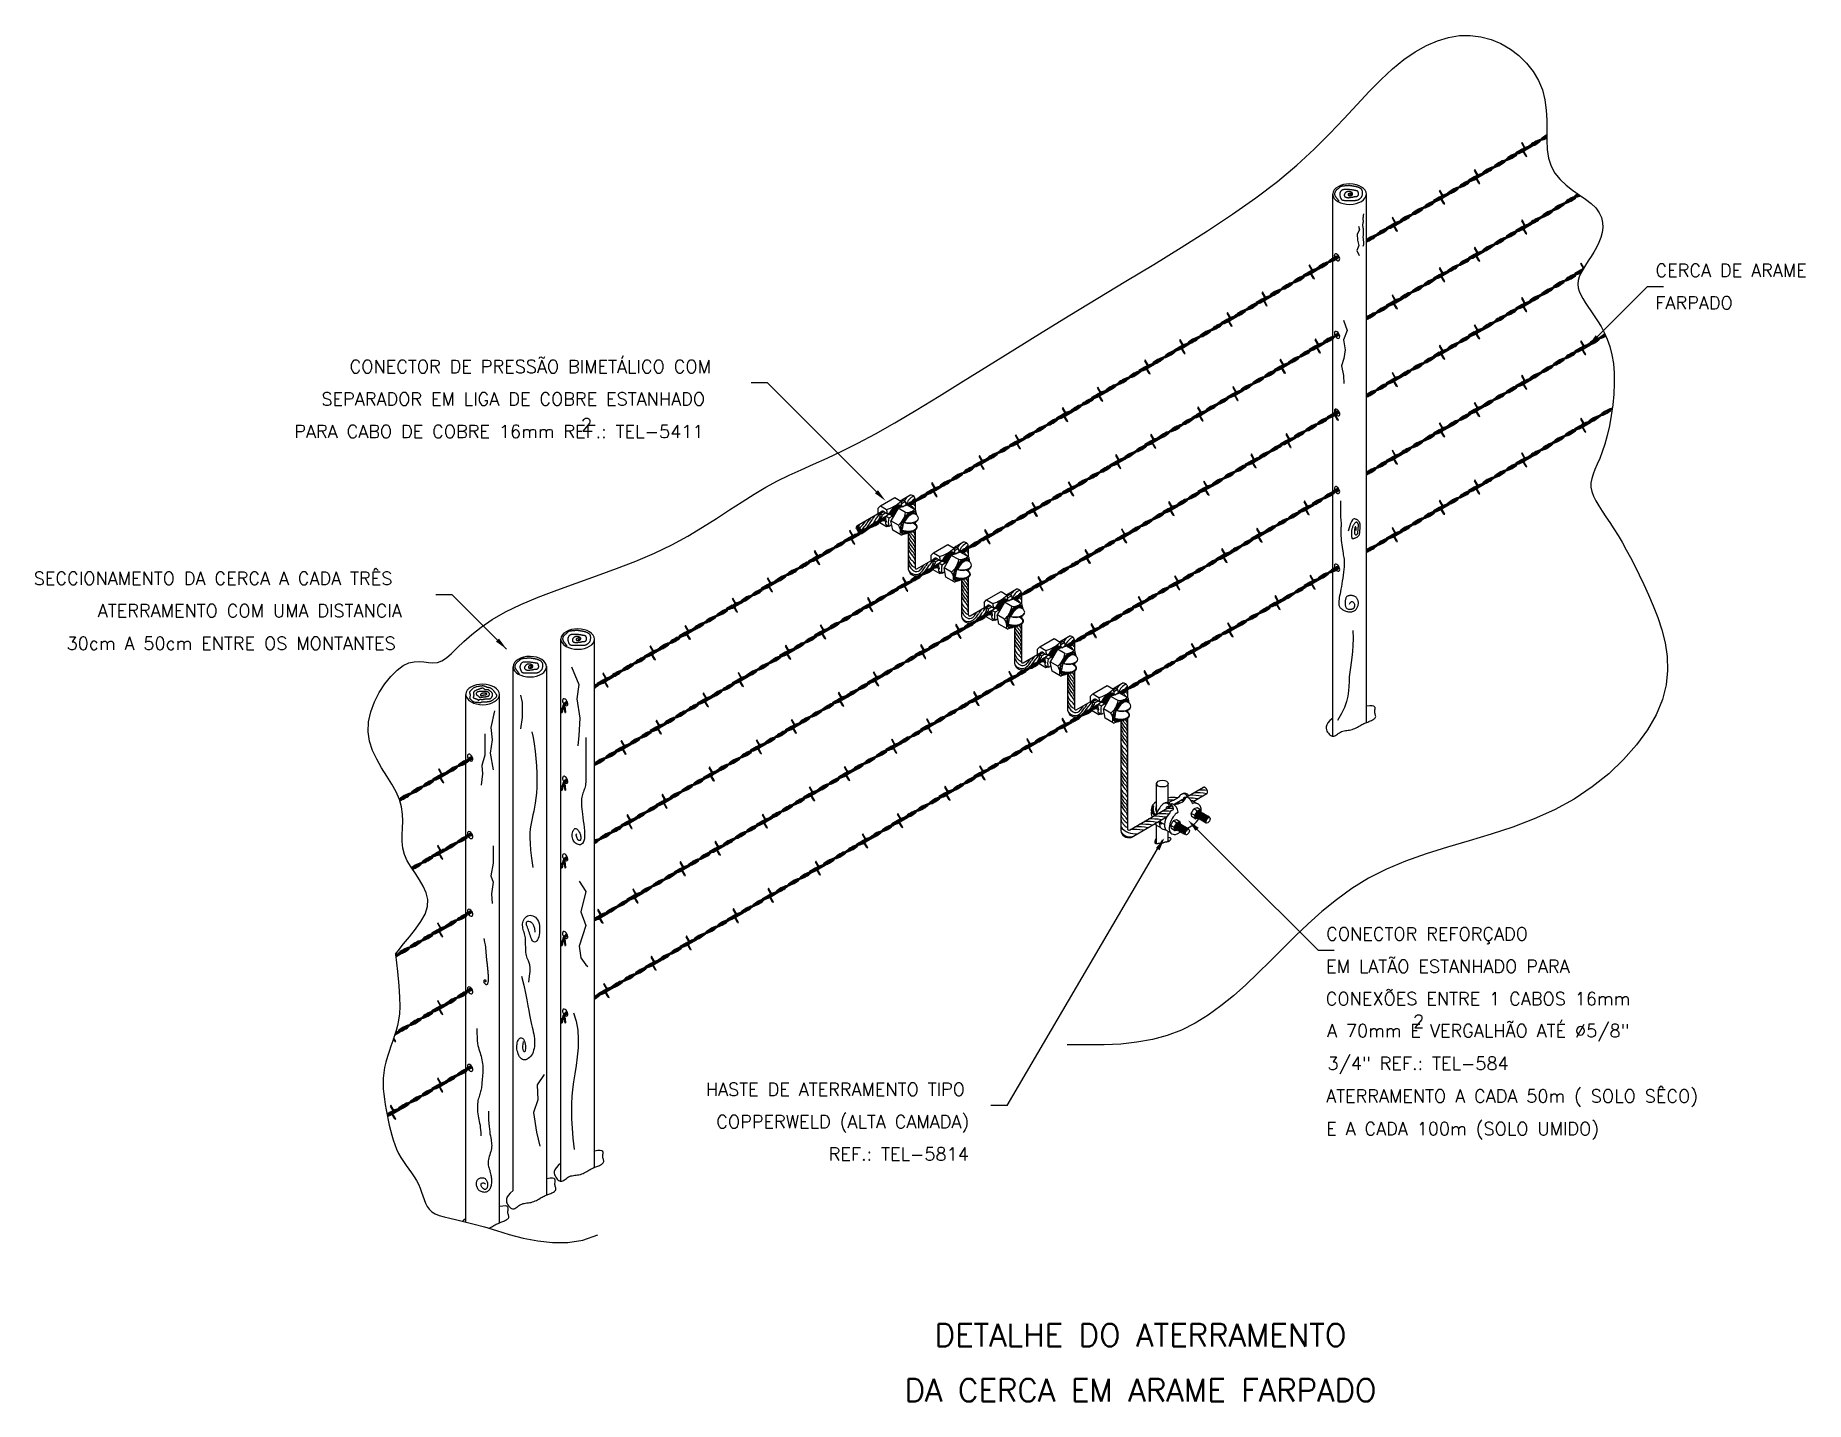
# Model space of a CAD drawing. Header units: millimetres. Extents: x -6623.4 to -6596.1, y -4703.2 to -4682.1.
import ezdxf
from ezdxf.enums import TextEntityAlignment as Align

# ---------------------------------------------------------------- set-up
doc = ezdxf.new("R2010")
doc.units = ezdxf.units.MM
doc.header["$LTSCALE"] = 10
doc.layers.add('Termotécnica', color=7, linetype='Continuous')
doc.styles.add('r140', font='romans.shx')
doc.styles.add('r80', font='romans.shx')

msp = doc.modelspace()

# ---------------------------------------------------------------- texts
at = {"layer": 'Termotécnica', "color": 2, "style": 'r80'}
for s, p in [('CERCA DE ARAME', (-6598.375, -4685.772)), ('FARPADO', (-6598.376, -4686.272)), ('CONECTOR DE PRESSÃO BIMETÁLICO COM ', (-6618.509, -4687.254)), ('SEPARADOR EM LIGA DE COBRE ESTANHADO', (-6618.943, -4687.755)), ('2', (-6614.94, -4688.15)), ('PARA CABO DE COBRE 16mm REF.: TEL-5411', (-6619.361, -4688.256)), ('SECCIONAMENTO DA CERCA A CADA TRÊS', (-6623.378, -4690.52)), ('ATERRAMENTO COM UMA DISTANCIA ', (-6622.391, -4691.02)), ('30cm A 50cm ENTRE OS MONTANTES', (-6622.871, -4691.522)), ('CONECTOR REFORÇADO ', (-6603.453, -4696.002)), ('EM LATÃO ESTANHADO PARA ', (-6603.454, -4696.502)), ('CONEXÕES ENTRE 1 CABOS 16mm ', (-6603.46, -4697.001)), ('A 70mm E VERGALHÃO ATÉ %%C5/8" ', (-6603.439, -4697.495)), ('2', (-6602.113, -4697.348)), ('3/4" REF.: TEL-584', (-6603.432, -4697.999)), ('HASTE DE ATERRAMENTO TIPO ', (-6613.016, -4698.398)), ('ATERRAMENTO A CADA 50m ( SOLO SÊCO)', (-6603.453, -4698.502)), ('COPPERWELD (ALTA CAMADA) ', (-6612.856, -4698.897)), ('E A CADA 100m (SOLO UMIDO)', (-6603.453, -4699.005)), ('REF.: TEL-5814', (-6611.121, -4699.396))]:
    msp.add_text(s, height=0.2, dxfattribs=at).set_placement(p, align=Align.MIDDLE_LEFT)
at = {"layer": 'Termotécnica', "color": 5, "style": 'r140'}
for s, p in [('DETALHE DO ATERRAMENTO', (-6606.315, -4702.466)), ('DA CERCA EM ARAME FARPADO', (-6606.315, -4703.317))]:
    msp.add_text(s, height=0.35, dxfattribs=at).set_placement(p, align=Align.BOTTOM_CENTER)

# ---------------------------------------------------------------- linework, layer by layer
at = {"layer": 'Termotécnica', "color": 1}
for p, q in [((-6600.53, -4683.96), (-6600.532, -4683.97)), ((-6600.441, -4683.909), (-6600.53, -4683.96)), ((-6600.499, -4683.954), (-6600.521, -4683.967)), ((-6600.433, -4683.799), (-6600.438, -4683.812)), ((-6600.386, -4683.901), (-6600.438, -4683.812)), ((-6600.377, -4683.896), (-6600.433, -4683.799)), ((-6600.371, -4684.011), (-6600.423, -4683.922)), ((-6600.357, -4684.014), (-6600.413, -4683.917)), ((-6600.288, -4683.868), (-6600.385, -4683.924)), ((-6600.285, -4683.855), (-6600.382, -4683.911)), ((-6600.371, -4684.011), (-6600.357, -4684.014)), ((-6600.285, -4683.855), (-6600.288, -4683.868)), ((-6601.169, -4684.329), (-6601.257, -4684.38)), ((-6601.16, -4684.219), (-6601.165, -4684.232)), ((-6601.114, -4684.321), (-6601.165, -4684.232)), ((-6601.104, -4684.316), (-6601.16, -4684.219)), ((-6601.015, -4684.288), (-6601.112, -4684.344)), ((-6601.013, -4684.275), (-6601.11, -4684.331)), ((-6601.013, -4684.275), (-6601.015, -4684.288)), ((-6601.7, -4684.533), (-6601.705, -4684.546)), ((-6601.653, -4684.635), (-6601.705, -4684.546)), ((-6601.644, -4684.63), (-6601.7, -4684.533)), ((-6601.555, -4684.603), (-6601.652, -4684.659)), ((-6601.552, -4684.589), (-6601.649, -4684.645)), ((-6601.552, -4684.589), (-6601.555, -4684.603)), ((-6601.257, -4684.38), (-6601.259, -4684.39)), ((-6601.226, -4684.374), (-6601.249, -4684.387)), ((-6601.098, -4684.431), (-6601.15, -4684.342)), ((-6601.085, -4684.434), (-6601.141, -4684.337)), ((-6601.098, -4684.431), (-6601.085, -4684.434)), ((-6599.569, -4684.594), (-6599.62, -4684.624)), ((-6601.797, -4684.694), (-6601.799, -4684.704)), ((-6601.708, -4684.643), (-6601.797, -4684.694)), ((-6601.766, -4684.688), (-6601.789, -4684.701)), ((-6601.638, -4684.745), (-6601.69, -4684.656)), ((-6601.625, -4684.748), (-6601.681, -4684.651)), ((-6601.638, -4684.745), (-6601.625, -4684.748)), ((-6599.62, -4684.624), (-6599.622, -4684.634)), ((-6599.589, -4684.618), (-6599.612, -4684.631)), ((-6599.461, -4684.675), (-6599.466, -4684.667)), ((-6599.461, -4684.675), (-6599.452, -4684.677)), ((-6602.525, -4685.114), (-6602.527, -4685.124)), ((-6602.436, -4685.063), (-6602.525, -4685.114)), ((-6602.493, -4685.108), (-6602.516, -4685.121)), ((-6602.428, -4684.953), (-6602.432, -4684.966)), ((-6602.381, -4685.055), (-6602.432, -4684.966)), ((-6602.372, -4685.05), (-6602.428, -4684.953)), ((-6602.366, -4685.165), (-6602.417, -4685.076)), ((-6602.352, -4685.168), (-6602.408, -4685.071)), ((-6602.282, -4685.023), (-6602.379, -4685.079)), ((-6602.28, -4685.009), (-6602.377, -4685.065)), ((-6602.28, -4685.009), (-6602.282, -4685.023)), ((-6600.441, -4685.105), (-6600.53, -4685.156)), ((-6600.499, -4685.15), (-6600.521, -4685.163)), ((-6600.433, -4684.995), (-6600.438, -4685.008)), ((-6600.386, -4685.097), (-6600.438, -4685.008)), ((-6600.377, -4685.092), (-6600.433, -4684.995)), ((-6600.371, -4685.207), (-6600.423, -4685.118)), ((-6600.357, -4685.21), (-6600.413, -4685.113)), ((-6600.288, -4685.064), (-6600.385, -4685.12)), ((-6600.285, -4685.051), (-6600.382, -4685.107)), ((-6600.285, -4685.051), (-6600.288, -4685.064)), ((-6602.821, -4685.322), (-6602.831, -4685.328)), ((-6602.823, -4685.336), (-6602.831, -4685.34)), ((-6602.821, -4685.322), (-6602.823, -4685.336)), ((-6602.366, -4685.165), (-6602.352, -4685.168)), ((-6601.16, -4685.415), (-6601.165, -4685.428)), ((-6601.104, -4685.512), (-6601.16, -4685.415)), ((-6600.53, -4685.156), (-6600.532, -4685.166)), ((-6600.371, -4685.207), (-6600.357, -4685.21)), ((-6603.708, -4685.685), (-6603.713, -4685.698)), ((-6603.652, -4685.782), (-6603.708, -4685.685)), ((-6601.257, -4685.576), (-6601.259, -4685.586)), ((-6601.169, -4685.525), (-6601.257, -4685.576)), ((-6601.226, -4685.57), (-6601.249, -4685.583)), ((-6601.114, -4685.517), (-6601.165, -4685.428)), ((-6601.098, -4685.627), (-6601.15, -4685.538)), ((-6601.085, -4685.63), (-6601.141, -4685.533)), ((-6601.015, -4685.484), (-6601.112, -4685.54)), ((-6601.013, -4685.471), (-6601.11, -4685.527)), ((-6601.098, -4685.627), (-6601.085, -4685.63)), ((-6601.013, -4685.471), (-6601.015, -4685.484)), ((-6599.523, -4685.659), (-6599.528, -4685.672)), ((-6599.486, -4685.744), (-6599.528, -4685.672)), ((-6599.48, -4685.734), (-6599.523, -4685.659)), ((-6603.805, -4685.846), (-6603.807, -4685.856)), ((-6603.716, -4685.795), (-6603.805, -4685.846)), ((-6603.774, -4685.84), (-6603.797, -4685.853)), ((-6603.661, -4685.787), (-6603.713, -4685.698)), ((-6603.646, -4685.897), (-6603.698, -4685.808)), ((-6603.632, -4685.9), (-6603.688, -4685.803)), ((-6603.563, -4685.754), (-6603.66, -4685.81)), ((-6603.56, -4685.741), (-6603.657, -4685.797)), ((-6603.646, -4685.897), (-6603.632, -4685.9)), ((-6603.56, -4685.741), (-6603.563, -4685.754)), ((-6601.797, -4685.89), (-6601.799, -4685.901)), ((-6601.708, -4685.839), (-6601.797, -4685.89)), ((-6601.766, -4685.884), (-6601.789, -4685.897)), ((-6601.7, -4685.729), (-6601.705, -4685.742)), ((-6601.653, -4685.831), (-6601.705, -4685.742)), ((-6601.644, -4685.826), (-6601.7, -4685.729)), ((-6601.638, -4685.941), (-6601.69, -4685.852)), ((-6601.625, -4685.944), (-6601.681, -4685.847)), ((-6601.555, -4685.799), (-6601.652, -4685.855)), ((-6601.552, -4685.785), (-6601.649, -4685.841)), ((-6601.638, -4685.941), (-6601.625, -4685.944)), ((-6601.552, -4685.785), (-6601.555, -4685.799)), ((-6599.62, -4685.82), (-6599.622, -4685.831)), ((-6599.532, -4685.769), (-6599.62, -4685.82)), ((-6599.589, -4685.814), (-6599.612, -4685.828)), ((-6599.51, -4685.787), (-6599.513, -4685.783)), ((-6604.444, -4686.214), (-6604.532, -4686.266)), ((-6604.436, -4686.105), (-6604.44, -4686.118)), ((-6604.389, -4686.207), (-6604.44, -4686.118)), ((-6604.38, -4686.202), (-6604.436, -4686.105)), ((-6604.374, -4686.317), (-6604.425, -4686.228)), ((-6604.36, -4686.32), (-6604.416, -4686.223)), ((-6604.29, -4686.174), (-6604.387, -4686.23)), ((-6604.288, -4686.161), (-6604.385, -4686.217)), ((-6604.288, -4686.161), (-6604.29, -4686.174)), ((-6602.428, -4686.149), (-6602.432, -4686.162)), ((-6602.381, -4686.251), (-6602.432, -4686.162)), ((-6602.372, -4686.246), (-6602.428, -4686.149)), ((-6602.282, -4686.219), (-6602.379, -4686.275)), ((-6602.28, -4686.205), (-6602.377, -4686.261)), ((-6602.28, -4686.205), (-6602.282, -4686.219)), ((-6600.433, -4686.191), (-6600.438, -4686.204)), ((-6600.386, -4686.294), (-6600.438, -4686.204)), ((-6600.377, -4686.288), (-6600.433, -4686.191)), ((-6604.975, -4686.419), (-6604.98, -4686.432)), ((-6604.928, -4686.521), (-6604.98, -4686.432)), ((-6604.919, -4686.516), (-6604.975, -4686.419)), ((-6604.83, -4686.489), (-6604.927, -4686.545)), ((-6604.827, -4686.475), (-6604.924, -4686.531)), ((-6604.827, -4686.475), (-6604.83, -4686.489)), ((-6604.532, -4686.266), (-6604.535, -4686.276)), ((-6604.501, -4686.26), (-6604.524, -4686.273)), ((-6604.374, -4686.317), (-6604.36, -4686.32)), ((-6602.525, -4686.31), (-6602.527, -4686.32)), ((-6602.436, -4686.259), (-6602.525, -4686.31)), ((-6602.493, -4686.304), (-6602.516, -4686.317)), ((-6602.366, -4686.361), (-6602.417, -4686.272)), ((-6602.352, -4686.364), (-6602.408, -4686.267)), ((-6602.366, -4686.361), (-6602.352, -4686.364)), ((-6600.53, -4686.352), (-6600.532, -4686.363)), ((-6600.441, -4686.301), (-6600.53, -4686.352)), ((-6600.499, -4686.346), (-6600.521, -4686.36)), ((-6600.371, -4686.404), (-6600.423, -4686.315)), ((-6600.357, -4686.406), (-6600.413, -4686.309)), ((-6600.288, -4686.261), (-6600.385, -4686.317)), ((-6600.285, -4686.247), (-6600.382, -4686.303)), ((-6600.371, -4686.404), (-6600.357, -4686.406)), ((-6600.285, -4686.247), (-6600.288, -4686.261)), ((-6605.072, -4686.58), (-6605.074, -4686.59)), ((-6604.984, -4686.529), (-6605.072, -4686.58)), ((-6605.041, -4686.574), (-6605.064, -4686.587)), ((-6604.913, -4686.631), (-6604.965, -4686.542)), ((-6604.9, -4686.634), (-6604.956, -4686.537)), ((-6604.913, -4686.631), (-6604.9, -4686.634)), ((-6602.821, -4686.518), (-6602.831, -4686.524)), ((-6602.823, -4686.532), (-6602.831, -4686.536)), ((-6602.821, -4686.518), (-6602.823, -4686.532)), ((-6601.257, -4686.772), (-6601.259, -4686.783)), ((-6601.169, -4686.721), (-6601.257, -4686.772)), ((-6601.226, -4686.766), (-6601.249, -4686.78)), ((-6601.16, -4686.611), (-6601.165, -4686.624)), ((-6601.114, -4686.714), (-6601.165, -4686.624)), ((-6601.104, -4686.708), (-6601.16, -4686.611)), ((-6601.098, -4686.824), (-6601.15, -4686.735)), ((-6601.085, -4686.826), (-6601.141, -4686.729)), ((-6601.015, -4686.681), (-6601.112, -4686.737)), ((-6601.013, -4686.667), (-6601.11, -4686.723)), ((-6601.013, -4686.667), (-6601.015, -4686.681)), ((-6605.8, -4687), (-6605.802, -4687.01)), ((-6605.711, -4686.949), (-6605.8, -4687)), ((-6605.768, -4686.994), (-6605.791, -4687.007)), ((-6605.703, -4686.839), (-6605.707, -4686.852)), ((-6605.656, -4686.941), (-6605.707, -4686.852)), ((-6605.647, -4686.936), (-6605.703, -4686.839)), ((-6605.641, -4687.051), (-6605.692, -4686.962)), ((-6605.627, -4687.054), (-6605.683, -4686.957)), ((-6605.557, -4686.908), (-6605.654, -4686.964)), ((-6605.555, -4686.895), (-6605.652, -4686.951)), ((-6605.641, -4687.051), (-6605.627, -4687.054)), ((-6605.555, -4686.895), (-6605.557, -4686.908)), ((-6603.714, -4686.99), (-6603.716, -4687.001)), ((-6603.625, -4686.939), (-6603.714, -4686.99)), ((-6603.683, -4686.984), (-6603.705, -4686.997)), ((-6603.617, -4686.829), (-6603.621, -4686.842)), ((-6603.57, -4686.931), (-6603.621, -4686.842)), ((-6603.561, -4686.926), (-6603.617, -4686.829)), ((-6603.555, -4687.042), (-6603.606, -4686.952)), ((-6603.541, -4687.044), (-6603.597, -4686.947)), ((-6603.471, -4686.899), (-6603.568, -4686.955)), ((-6603.469, -4686.885), (-6603.566, -4686.941)), ((-6603.555, -4687.042), (-6603.541, -4687.044)), ((-6603.469, -4686.885), (-6603.471, -4686.899)), ((-6601.708, -4687.035), (-6601.797, -4687.087)), ((-6601.7, -4686.925), (-6601.705, -4686.939)), ((-6601.653, -4687.028), (-6601.705, -4686.939)), ((-6601.644, -4687.022), (-6601.7, -4686.925)), ((-6601.638, -4687.138), (-6601.69, -4687.049)), ((-6601.625, -4687.14), (-6601.681, -4687.043)), ((-6601.555, -4686.995), (-6601.652, -4687.051)), ((-6601.552, -4686.982), (-6601.649, -4687.038)), ((-6601.552, -4686.982), (-6601.555, -4686.995)), ((-6601.098, -4686.824), (-6601.085, -4686.826)), ((-6599.62, -4687.017), (-6599.622, -4687.027)), ((-6599.532, -4686.966), (-6599.62, -4687.017)), ((-6599.589, -4687.011), (-6599.612, -4687.024)), ((-6599.523, -4686.856), (-6599.528, -4686.869)), ((-6599.476, -4686.958), (-6599.528, -4686.869)), ((-6599.467, -4686.953), (-6599.523, -4686.856)), ((-6599.461, -4687.068), (-6599.513, -4686.979)), ((-6599.448, -4687.071), (-6599.504, -4686.974)), ((-6599.378, -4686.926), (-6599.475, -4686.982)), ((-6599.375, -4686.912), (-6599.472, -4686.968)), ((-6599.375, -4686.912), (-6599.378, -4686.926)), ((-6606.341, -4687.313), (-6606.343, -4687.323)), ((-6606.252, -4687.262), (-6606.341, -4687.313)), ((-6606.309, -4687.307), (-6606.332, -4687.32)), ((-6606.244, -4687.152), (-6606.248, -4687.165)), ((-6606.197, -4687.254), (-6606.248, -4687.165)), ((-6606.188, -4687.249), (-6606.244, -4687.152)), ((-6606.182, -4687.364), (-6606.233, -4687.275)), ((-6606.168, -4687.367), (-6606.224, -4687.27)), ((-6606.098, -4687.222), (-6606.195, -4687.278)), ((-6606.096, -4687.208), (-6606.193, -4687.264)), ((-6606.096, -4687.208), (-6606.098, -4687.222)), ((-6604.253, -4687.304), (-6604.255, -4687.315)), ((-6604.165, -4687.253), (-6604.253, -4687.304)), ((-6604.222, -4687.299), (-6604.245, -4687.312)), ((-6604.156, -4687.143), (-6604.161, -4687.157)), ((-6604.11, -4687.246), (-6604.161, -4687.157)), ((-6604.1, -4687.24), (-6604.156, -4687.143)), ((-6604.094, -4687.356), (-6604.146, -4687.267)), ((-6604.081, -4687.358), (-6604.137, -4687.261)), ((-6604.011, -4687.213), (-6604.108, -4687.269)), ((-6604.009, -4687.199), (-6604.106, -4687.255)), ((-6604.009, -4687.199), (-6604.011, -4687.213)), ((-6601.797, -4687.087), (-6601.799, -4687.097)), ((-6601.766, -4687.081), (-6601.789, -4687.094)), ((-6601.638, -4687.138), (-6601.625, -4687.14)), ((-6599.461, -4687.068), (-6599.448, -4687.071)), ((-6606.971, -4687.572), (-6606.976, -4687.585)), ((-6606.924, -4687.674), (-6606.976, -4687.585)), ((-6606.915, -4687.669), (-6606.971, -4687.572)), ((-6606.182, -4687.364), (-6606.168, -4687.367)), ((-6604.884, -4687.563), (-6604.888, -4687.577)), ((-6604.837, -4687.666), (-6604.888, -4687.577)), ((-6604.828, -4687.66), (-6604.884, -4687.563)), ((-6604.094, -4687.356), (-6604.081, -4687.358)), ((-6602.525, -4687.507), (-6602.527, -4687.517)), ((-6602.436, -4687.455), (-6602.525, -4687.507)), ((-6602.493, -4687.501), (-6602.516, -4687.514)), ((-6602.428, -4687.345), (-6602.432, -4687.359)), ((-6602.381, -4687.448), (-6602.432, -4687.359)), ((-6602.372, -4687.442), (-6602.428, -4687.345)), ((-6602.366, -4687.558), (-6602.417, -4687.469)), ((-6602.352, -4687.56), (-6602.408, -4687.463)), ((-6602.282, -4687.415), (-6602.379, -4687.471)), ((-6602.28, -4687.402), (-6602.377, -4687.458)), ((-6602.366, -4687.558), (-6602.352, -4687.56)), ((-6602.28, -4687.402), (-6602.282, -4687.415)), ((-6600.53, -4687.549), (-6600.532, -4687.559)), ((-6600.441, -4687.498), (-6600.53, -4687.549)), ((-6600.499, -4687.543), (-6600.521, -4687.556)), ((-6600.433, -4687.388), (-6600.438, -4687.401)), ((-6600.386, -4687.49), (-6600.438, -4687.401)), ((-6600.377, -4687.485), (-6600.433, -4687.388)), ((-6600.371, -4687.6), (-6600.423, -4687.511)), ((-6600.357, -4687.603), (-6600.413, -4687.506)), ((-6600.288, -4687.458), (-6600.385, -4687.514)), ((-6600.285, -4687.444), (-6600.382, -4687.5)), ((-6600.371, -4687.6), (-6600.357, -4687.603)), ((-6600.285, -4687.444), (-6600.288, -4687.458)), ((-6607.068, -4687.733), (-6607.07, -4687.743)), ((-6606.979, -4687.682), (-6607.068, -4687.733)), ((-6607.037, -4687.727), (-6607.059, -4687.74)), ((-6606.909, -4687.784), (-6606.96, -4687.695)), ((-6606.895, -4687.787), (-6606.951, -4687.69)), ((-6606.826, -4687.642), (-6606.923, -4687.698)), ((-6606.823, -4687.628), (-6606.92, -4687.684)), ((-6606.909, -4687.784), (-6606.895, -4687.787)), ((-6606.823, -4687.628), (-6606.826, -4687.642)), ((-6605.425, -4687.876), (-6605.429, -4687.89)), ((-6605.369, -4687.973), (-6605.425, -4687.876)), ((-6604.981, -4687.724), (-6604.983, -4687.735)), ((-6604.892, -4687.673), (-6604.981, -4687.724)), ((-6604.95, -4687.719), (-6604.972, -4687.732)), ((-6604.822, -4687.776), (-6604.873, -4687.687)), ((-6604.808, -4687.778), (-6604.864, -4687.681)), ((-6604.739, -4687.633), (-6604.836, -4687.689)), ((-6604.736, -4687.619), (-6604.833, -4687.675)), ((-6604.822, -4687.776), (-6604.808, -4687.778)), ((-6604.736, -4687.619), (-6604.739, -4687.633)), ((-6602.821, -4687.715), (-6602.831, -4687.721)), ((-6602.823, -4687.728), (-6602.831, -4687.733)), ((-6602.821, -4687.715), (-6602.823, -4687.728)), ((-6601.16, -4687.808), (-6601.165, -4687.821)), ((-6601.114, -4687.91), (-6601.165, -4687.821)), ((-6601.104, -4687.905), (-6601.16, -4687.808)), ((-6601.015, -4687.878), (-6601.112, -4687.934)), ((-6601.013, -4687.864), (-6601.11, -4687.92)), ((-6601.013, -4687.864), (-6601.015, -4687.878)), ((-6607.608, -4688.047), (-6607.61, -4688.058)), ((-6607.519, -4687.996), (-6607.608, -4688.047)), ((-6607.577, -4688.041), (-6607.599, -4688.054)), ((-6607.511, -4687.886), (-6607.515, -4687.899)), ((-6607.464, -4687.988), (-6607.515, -4687.899)), ((-6607.455, -4687.983), (-6607.511, -4687.886)), ((-6607.449, -4688.098), (-6607.5, -4688.009)), ((-6607.435, -4688.101), (-6607.491, -4688.004)), ((-6607.365, -4687.956), (-6607.462, -4688.012)), ((-6607.363, -4687.942), (-6607.46, -4687.998)), ((-6607.449, -4688.098), (-6607.435, -4688.101)), ((-6607.363, -4687.942), (-6607.365, -4687.956)), ((-6605.522, -4688.038), (-6605.524, -4688.048)), ((-6605.433, -4687.986), (-6605.522, -4688.038)), ((-6605.491, -4688.032), (-6605.513, -4688.045)), ((-6605.378, -4687.979), (-6605.429, -4687.89)), ((-6605.363, -4688.089), (-6605.414, -4688)), ((-6605.349, -4688.091), (-6605.405, -4687.994)), ((-6605.28, -4687.946), (-6605.377, -4688.002)), ((-6605.277, -4687.933), (-6605.374, -4687.989)), ((-6605.363, -4688.089), (-6605.349, -4688.091)), ((-6605.277, -4687.933), (-6605.28, -4687.946)), ((-6603.435, -4688.029), (-6603.437, -4688.04)), ((-6603.346, -4687.978), (-6603.435, -4688.029)), ((-6603.404, -4688.023), (-6603.426, -4688.036)), ((-6603.276, -4688.08), (-6603.327, -4687.991)), ((-6603.291, -4687.97), (-6603.321, -4687.918)), ((-6603.262, -4688.083), (-6603.318, -4687.986)), ((-6603.282, -4687.965), (-6603.313, -4687.911)), ((-6603.246, -4687.969), (-6603.289, -4687.994)), ((-6603.249, -4687.958), (-6603.287, -4687.98)), ((-6603.276, -4688.08), (-6603.262, -4688.083)), ((-6601.7, -4688.122), (-6601.705, -4688.135)), ((-6601.653, -4688.224), (-6601.705, -4688.135)), ((-6601.644, -4688.219), (-6601.7, -4688.122)), ((-6601.257, -4687.969), (-6601.259, -4687.979)), ((-6601.169, -4687.918), (-6601.257, -4687.969)), ((-6601.226, -4687.963), (-6601.249, -4687.976)), ((-6601.098, -4688.02), (-6601.15, -4687.931)), ((-6601.085, -4688.023), (-6601.141, -4687.926)), ((-6601.098, -4688.02), (-6601.085, -4688.023)), ((-6599.523, -4688.051), (-6599.528, -4688.064)), ((-6599.476, -4688.153), (-6599.528, -4688.064)), ((-6599.467, -4688.148), (-6599.523, -4688.051)), ((-6599.378, -4688.121), (-6599.475, -4688.177)), ((-6599.375, -4688.107), (-6599.472, -4688.163)), ((-6599.375, -4688.107), (-6599.378, -4688.121)), ((-6608.246, -4688.416), (-6608.335, -4688.467)), ((-6608.238, -4688.306), (-6608.243, -4688.319)), ((-6608.191, -4688.408), (-6608.243, -4688.319)), ((-6608.182, -4688.403), (-6608.238, -4688.306)), ((-6608.163, -4688.521), (-6608.219, -4688.424)), ((-6608.093, -4688.376), (-6608.19, -4688.432)), ((-6608.09, -4688.362), (-6608.187, -4688.418)), ((-6608.09, -4688.362), (-6608.093, -4688.376)), ((-6606.161, -4688.406), (-6606.249, -4688.458)), ((-6606.152, -4688.296), (-6606.157, -4688.31)), ((-6606.105, -4688.399), (-6606.157, -4688.31)), ((-6606.096, -4688.393), (-6606.152, -4688.296)), ((-6606.09, -4688.509), (-6606.142, -4688.42)), ((-6606.077, -4688.511), (-6606.133, -4688.414)), ((-6606.007, -4688.366), (-6606.104, -4688.422)), ((-6606.004, -4688.352), (-6606.101, -4688.408)), ((-6606.004, -4688.352), (-6606.007, -4688.366)), ((-6604.073, -4688.398), (-6604.162, -4688.449)), ((-6604.065, -4688.288), (-6604.07, -4688.301)), ((-6604.018, -4688.39), (-6604.07, -4688.301)), ((-6604.009, -4688.385), (-6604.065, -4688.288)), ((-6604.003, -4688.5), (-6604.055, -4688.411)), ((-6603.99, -4688.503), (-6604.046, -4688.406)), ((-6603.92, -4688.358), (-6604.017, -4688.414)), ((-6603.917, -4688.344), (-6604.014, -4688.4)), ((-6603.917, -4688.344), (-6603.92, -4688.358)), ((-6601.797, -4688.283), (-6601.799, -4688.294)), ((-6601.708, -4688.232), (-6601.797, -4688.283)), ((-6601.766, -4688.277), (-6601.789, -4688.29)), ((-6601.638, -4688.334), (-6601.69, -4688.245)), ((-6601.625, -4688.337), (-6601.681, -4688.24)), ((-6601.555, -4688.192), (-6601.652, -4688.248)), ((-6601.552, -4688.178), (-6601.649, -4688.234)), ((-6601.638, -4688.334), (-6601.625, -4688.337)), ((-6601.552, -4688.178), (-6601.555, -4688.192)), ((-6599.62, -4688.212), (-6599.622, -4688.223)), ((-6599.532, -4688.161), (-6599.62, -4688.212)), ((-6599.589, -4688.206), (-6599.612, -4688.219)), ((-6599.461, -4688.263), (-6599.513, -4688.174)), ((-6599.448, -4688.266), (-6599.504, -4688.169)), ((-6599.461, -4688.263), (-6599.448, -4688.266)), ((-6608.799, -4688.624), (-6608.804, -4688.637)), ((-6608.752, -4688.726), (-6608.804, -4688.637)), ((-6608.743, -4688.721), (-6608.799, -4688.624)), ((-6608.654, -4688.694), (-6608.751, -4688.75)), ((-6608.651, -4688.68), (-6608.748, -4688.736)), ((-6608.651, -4688.68), (-6608.654, -4688.694)), ((-6608.335, -4688.467), (-6608.337, -4688.478)), ((-6608.324, -4688.473), (-6608.327, -4688.474)), ((-6608.176, -4688.518), (-6608.228, -4688.429)), ((-6608.176, -4688.518), (-6608.163, -4688.521)), ((-6606.692, -4688.611), (-6606.696, -4688.624)), ((-6606.645, -4688.713), (-6606.696, -4688.624)), ((-6606.636, -4688.708), (-6606.692, -4688.611)), ((-6606.547, -4688.68), (-6606.644, -4688.736)), ((-6606.544, -4688.667), (-6606.641, -4688.723)), ((-6606.544, -4688.667), (-6606.547, -4688.68)), ((-6606.249, -4688.458), (-6606.251, -4688.468)), ((-6606.218, -4688.452), (-6606.241, -4688.465)), ((-6606.09, -4688.509), (-6606.077, -4688.511)), ((-6604.606, -4688.601), (-6604.611, -4688.614)), ((-6604.559, -4688.703), (-6604.611, -4688.614)), ((-6604.55, -4688.698), (-6604.606, -4688.601)), ((-6604.461, -4688.671), (-6604.558, -4688.727)), ((-6604.458, -4688.657), (-6604.555, -4688.713)), ((-6604.458, -4688.657), (-6604.461, -4688.671)), ((-6604.162, -4688.449), (-6604.164, -4688.46)), ((-6604.131, -4688.443), (-6604.154, -4688.456)), ((-6604.003, -4688.5), (-6603.99, -4688.503)), ((-6602.436, -4688.652), (-6602.525, -4688.703)), ((-6602.493, -4688.697), (-6602.516, -4688.71)), ((-6602.428, -4688.542), (-6602.432, -4688.555)), ((-6602.381, -4688.644), (-6602.432, -4688.555)), ((-6602.372, -4688.639), (-6602.428, -4688.542)), ((-6602.366, -4688.754), (-6602.417, -4688.665)), ((-6602.352, -4688.757), (-6602.408, -4688.66)), ((-6602.282, -4688.612), (-6602.379, -4688.668)), ((-6602.28, -4688.598), (-6602.377, -4688.654)), ((-6602.28, -4688.598), (-6602.282, -4688.612)), ((-6600.441, -4688.693), (-6600.53, -4688.744)), ((-6600.433, -4688.583), (-6600.438, -4688.596)), ((-6600.386, -4688.685), (-6600.438, -4688.596)), ((-6600.377, -4688.68), (-6600.433, -4688.583)), ((-6600.288, -4688.653), (-6600.385, -4688.709)), ((-6600.285, -4688.639), (-6600.382, -4688.695)), ((-6600.285, -4688.639), (-6600.288, -4688.653)), ((-6608.896, -4688.785), (-6608.898, -4688.795)), ((-6608.808, -4688.734), (-6608.896, -4688.785)), ((-6608.865, -4688.779), (-6608.888, -4688.792)), ((-6608.737, -4688.836), (-6608.789, -4688.747)), ((-6608.724, -4688.839), (-6608.78, -4688.742)), ((-6608.737, -4688.836), (-6608.724, -4688.839)), ((-6606.789, -4688.772), (-6606.791, -4688.782)), ((-6606.7, -4688.721), (-6606.789, -4688.772)), ((-6606.758, -4688.766), (-6606.78, -4688.779)), ((-6606.63, -4688.823), (-6606.681, -4688.734)), ((-6606.616, -4688.826), (-6606.672, -4688.729)), ((-6606.63, -4688.823), (-6606.616, -4688.826)), ((-6604.703, -4688.762), (-6604.705, -4688.773)), ((-6604.614, -4688.711), (-6604.703, -4688.762)), ((-6604.672, -4688.756), (-6604.694, -4688.769)), ((-6604.544, -4688.813), (-6604.596, -4688.724)), ((-6604.53, -4688.816), (-6604.586, -4688.719)), ((-6604.544, -4688.813), (-6604.53, -4688.816)), ((-6602.821, -4688.911), (-6602.831, -4688.917)), ((-6602.823, -4688.925), (-6602.831, -4688.93)), ((-6602.821, -4688.911), (-6602.823, -4688.925)), ((-6602.525, -4688.703), (-6602.527, -4688.714)), ((-6602.366, -4688.754), (-6602.352, -4688.757)), ((-6600.53, -4688.744), (-6600.532, -4688.755)), ((-6600.499, -4688.738), (-6600.521, -4688.751)), ((-6600.371, -4688.795), (-6600.423, -4688.706)), ((-6600.357, -4688.798), (-6600.413, -4688.701)), ((-6600.371, -4688.795), (-6600.357, -4688.798)), ((-6609.624, -4689.205), (-6609.626, -4689.215)), ((-6609.535, -4689.154), (-6609.624, -4689.205)), ((-6609.593, -4689.199), (-6609.615, -4689.212)), ((-6609.527, -4689.044), (-6609.531, -4689.057)), ((-6609.48, -4689.146), (-6609.531, -4689.057)), ((-6609.471, -4689.141), (-6609.527, -4689.044)), ((-6609.465, -4689.256), (-6609.516, -4689.167)), ((-6609.451, -4689.259), (-6609.507, -4689.162)), ((-6609.381, -4689.114), (-6609.478, -4689.17)), ((-6609.379, -4689.1), (-6609.476, -4689.156)), ((-6609.379, -4689.1), (-6609.381, -4689.114)), ((-6607.516, -4689.192), (-6607.518, -4689.202)), ((-6607.428, -4689.141), (-6607.516, -4689.192)), ((-6607.505, -4689.197), (-6607.508, -4689.199)), ((-6607.419, -4689.031), (-6607.424, -4689.044)), ((-6607.372, -4689.133), (-6607.424, -4689.044)), ((-6607.363, -4689.128), (-6607.419, -4689.031)), ((-6607.357, -4689.243), (-6607.409, -4689.154)), ((-6607.344, -4689.246), (-6607.4, -4689.149)), ((-6607.274, -4689.1), (-6607.371, -4689.156)), ((-6607.271, -4689.087), (-6607.368, -4689.143)), ((-6607.357, -4689.243), (-6607.344, -4689.246)), ((-6607.271, -4689.087), (-6607.274, -4689.1)), ((-6605.43, -4689.182), (-6605.432, -4689.193)), ((-6605.342, -4689.131), (-6605.43, -4689.182)), ((-6605.399, -4689.176), (-6605.422, -4689.189)), ((-6605.333, -4689.021), (-6605.338, -4689.034)), ((-6605.287, -4689.123), (-6605.338, -4689.034)), ((-6605.277, -4689.118), (-6605.333, -4689.021)), ((-6605.272, -4689.233), (-6605.323, -4689.144)), ((-6605.258, -4689.236), (-6605.314, -4689.139)), ((-6605.188, -4689.091), (-6605.285, -4689.147)), ((-6605.186, -4689.077), (-6605.283, -4689.133)), ((-6605.272, -4689.233), (-6605.258, -4689.236)), ((-6605.186, -4689.077), (-6605.188, -4689.091)), ((-6603.343, -4689.174), (-6603.345, -4689.184)), ((-6603.265, -4689.129), (-6603.343, -4689.174)), ((-6603.315, -4689.171), (-6603.335, -4689.181)), ((-6601.257, -4689.164), (-6601.259, -4689.175)), ((-6601.169, -4689.113), (-6601.257, -4689.164)), ((-6601.226, -4689.158), (-6601.249, -4689.171)), ((-6601.16, -4689.003), (-6601.165, -4689.016)), ((-6601.114, -4689.105), (-6601.165, -4689.016)), ((-6601.104, -4689.1), (-6601.16, -4689.003)), ((-6601.098, -4689.215), (-6601.15, -4689.126)), ((-6601.085, -4689.218), (-6601.141, -4689.121)), ((-6601.015, -4689.073), (-6601.112, -4689.129)), ((-6601.013, -4689.059), (-6601.11, -4689.115)), ((-6601.098, -4689.215), (-6601.085, -4689.218)), ((-6601.013, -4689.059), (-6601.015, -4689.073)), ((-6610.27, -4689.493), (-6610.33, -4689.527)), ((-6610.239, -4689.511), (-6610.298, -4689.545)), ((-6610.051, -4689.44), (-6610.162, -4689.632)), ((-6609.913, -4689.392), (-6610.051, -4689.44)), ((-6609.936, -4689.507), (-6610.051, -4689.44)), ((-6610.005, -4689.34), (-6609.969, -4689.319)), ((-6609.938, -4689.337), (-6609.999, -4689.373)), ((-6609.985, -4689.415), (-6609.918, -4689.377)), ((-6609.938, -4689.337), (-6609.969, -4689.319)), ((-6609.871, -4689.404), (-6609.918, -4689.377)), ((-6609.787, -4689.464), (-6609.913, -4689.392)), ((-6609.871, -4689.404), (-6609.881, -4689.41)), ((-6609.764, -4689.545), (-6609.777, -4689.479)), ((-6609.465, -4689.256), (-6609.451, -4689.259)), ((-6608.078, -4689.51), (-6608.08, -4689.52)), ((-6607.989, -4689.458), (-6608.078, -4689.51)), ((-6608.046, -4689.504), (-6608.069, -4689.517)), ((-6607.981, -4689.348), (-6607.985, -4689.362)), ((-6607.934, -4689.451), (-6607.985, -4689.362)), ((-6607.925, -4689.445), (-6607.981, -4689.348)), ((-6607.919, -4689.561), (-6607.97, -4689.472)), ((-6607.905, -4689.563), (-6607.961, -4689.466)), ((-6607.835, -4689.418), (-6607.932, -4689.474)), ((-6607.833, -4689.405), (-6607.93, -4689.461)), ((-6607.833, -4689.405), (-6607.835, -4689.418)), ((-6605.97, -4689.496), (-6605.972, -4689.507)), ((-6605.882, -4689.445), (-6605.97, -4689.496)), ((-6605.939, -4689.49), (-6605.962, -4689.504)), ((-6605.873, -4689.335), (-6605.878, -4689.348)), ((-6605.826, -4689.438), (-6605.878, -4689.348)), ((-6605.817, -4689.432), (-6605.873, -4689.335)), ((-6605.811, -4689.548), (-6605.863, -4689.459)), ((-6605.798, -4689.55), (-6605.854, -4689.453)), ((-6605.728, -4689.405), (-6605.825, -4689.461)), ((-6605.725, -4689.391), (-6605.822, -4689.447)), ((-6605.725, -4689.391), (-6605.728, -4689.405)), ((-6603.884, -4689.487), (-6603.886, -4689.497)), ((-6603.796, -4689.436), (-6603.884, -4689.487)), ((-6603.853, -4689.481), (-6603.876, -4689.494)), ((-6603.787, -4689.326), (-6603.792, -4689.339)), ((-6603.74, -4689.428), (-6603.792, -4689.339)), ((-6603.731, -4689.423), (-6603.787, -4689.326)), ((-6603.725, -4689.538), (-6603.777, -4689.449)), ((-6603.712, -4689.541), (-6603.768, -4689.444)), ((-6603.642, -4689.395), (-6603.739, -4689.451)), ((-6603.639, -4689.382), (-6603.736, -4689.438)), ((-6603.639, -4689.382), (-6603.642, -4689.395)), ((-6601.797, -4689.478), (-6601.799, -4689.489)), ((-6601.708, -4689.427), (-6601.797, -4689.478)), ((-6601.766, -4689.472), (-6601.789, -4689.486)), ((-6601.7, -4689.317), (-6601.705, -4689.33)), ((-6601.653, -4689.42), (-6601.705, -4689.33)), ((-6601.644, -4689.414), (-6601.7, -4689.317)), ((-6601.638, -4689.53), (-6601.69, -4689.441)), ((-6601.625, -4689.532), (-6601.681, -4689.435)), ((-6601.555, -4689.387), (-6601.652, -4689.443)), ((-6601.552, -4689.373), (-6601.649, -4689.429)), ((-6601.552, -4689.373), (-6601.555, -4689.387)), ((-6610.794, -4689.778), (-6610.798, -4689.791)), ((-6610.738, -4689.875), (-6610.794, -4689.778)), ((-6610.298, -4689.545), (-6610.33, -4689.527)), ((-6610.185, -4689.53), (-6610.242, -4689.563)), ((-6610.194, -4689.591), (-6610.242, -4689.563)), ((-6610.194, -4689.719), (-6610.242, -4689.692)), ((-6610.138, -4689.559), (-6610.194, -4689.591)), ((-6610.15, -4689.694), (-6610.194, -4689.719)), ((-6610.134, -4689.776), (-6610.162, -4689.632)), ((-6610.047, -4689.699), (-6610.162, -4689.632)), ((-6610.009, -4689.849), (-6610.134, -4689.776)), ((-6610.011, -4689.758), (-6610.016, -4689.755)), ((-6610.006, -4689.706), (-6609.975, -4689.687)), ((-6609.974, -4689.653), (-6609.975, -4689.687)), ((-6608.708, -4689.768), (-6608.713, -4689.782)), ((-6608.661, -4689.871), (-6608.713, -4689.782)), ((-6608.652, -4689.865), (-6608.708, -4689.768)), ((-6607.919, -4689.561), (-6607.905, -4689.563)), ((-6606.601, -4689.755), (-6606.605, -4689.768)), ((-6606.554, -4689.858), (-6606.605, -4689.768)), ((-6606.545, -4689.852), (-6606.601, -4689.755)), ((-6605.811, -4689.548), (-6605.798, -4689.55)), ((-6604.515, -4689.746), (-6604.519, -4689.759)), ((-6604.468, -4689.848), (-6604.519, -4689.759)), ((-6604.459, -4689.843), (-6604.515, -4689.746)), ((-6603.725, -4689.538), (-6603.712, -4689.541)), ((-6602.428, -4689.737), (-6602.432, -4689.75)), ((-6602.381, -4689.84), (-6602.432, -4689.75)), ((-6602.372, -4689.834), (-6602.428, -4689.737)), ((-6601.638, -4689.53), (-6601.625, -4689.532)), ((-6610.891, -4689.939), (-6610.893, -4689.95)), ((-6610.802, -4689.888), (-6610.891, -4689.939)), ((-6610.86, -4689.933), (-6610.882, -4689.946)), ((-6610.747, -4689.88), (-6610.798, -4689.791)), ((-6610.732, -4689.99), (-6610.783, -4689.901)), ((-6610.718, -4689.993), (-6610.774, -4689.896)), ((-6610.649, -4689.848), (-6610.746, -4689.904)), ((-6610.646, -4689.834), (-6610.743, -4689.89)), ((-6610.732, -4689.99), (-6610.718, -4689.993)), ((-6610.646, -4689.834), (-6610.649, -4689.848)), ((-6609.895, -4689.817), (-6609.991, -4689.85)), ((-6609.187, -4690.065), (-6609.15, -4690.044)), ((-6609.119, -4690.062), (-6609.18, -4690.097)), ((-6609.119, -4690.062), (-6609.15, -4690.044)), ((-6608.805, -4689.93), (-6608.807, -4689.94)), ((-6608.716, -4689.878), (-6608.805, -4689.93)), ((-6608.774, -4689.924), (-6608.796, -4689.937)), ((-6608.646, -4689.981), (-6608.697, -4689.892)), ((-6608.632, -4689.983), (-6608.688, -4689.886)), ((-6608.563, -4689.838), (-6608.66, -4689.894)), ((-6608.56, -4689.824), (-6608.657, -4689.88)), ((-6608.646, -4689.981), (-6608.632, -4689.983)), ((-6608.56, -4689.824), (-6608.563, -4689.838)), ((-6606.698, -4689.916), (-6606.7, -4689.927)), ((-6606.609, -4689.865), (-6606.698, -4689.916)), ((-6606.686, -4689.922), (-6606.689, -4689.924)), ((-6606.539, -4689.968), (-6606.59, -4689.879)), ((-6606.525, -4689.97), (-6606.581, -4689.873)), ((-6606.455, -4689.825), (-6606.552, -4689.881)), ((-6606.453, -4689.811), (-6606.55, -4689.867)), ((-6606.539, -4689.968), (-6606.525, -4689.97)), ((-6606.453, -4689.811), (-6606.455, -4689.825)), ((-6605.054, -4690.06), (-6605.059, -4690.073)), ((-6604.998, -4690.157), (-6605.054, -4690.06)), ((-6604.612, -4689.907), (-6604.614, -4689.917)), ((-6604.523, -4689.856), (-6604.612, -4689.907)), ((-6604.581, -4689.901), (-6604.603, -4689.914)), ((-6604.453, -4689.958), (-6604.504, -4689.869)), ((-6604.439, -4689.961), (-6604.495, -4689.864)), ((-6604.369, -4689.815), (-6604.466, -4689.871)), ((-6604.367, -4689.802), (-6604.464, -4689.858)), ((-6604.453, -4689.958), (-6604.439, -4689.961)), ((-6604.367, -4689.802), (-6604.369, -4689.815)), ((-6602.525, -4689.898), (-6602.527, -4689.909)), ((-6602.436, -4689.847), (-6602.525, -4689.898)), ((-6602.493, -4689.892), (-6602.516, -4689.906)), ((-6602.366, -4689.95), (-6602.417, -4689.861)), ((-6602.352, -4689.952), (-6602.408, -4689.855)), ((-6602.282, -4689.807), (-6602.379, -4689.863)), ((-6602.28, -4689.793), (-6602.377, -4689.849)), ((-6602.366, -4689.95), (-6602.352, -4689.952)), ((-6602.28, -4689.793), (-6602.282, -4689.807)), ((-6611.432, -4690.252), (-6611.434, -4690.263)), ((-6611.343, -4690.201), (-6611.432, -4690.252)), ((-6611.401, -4690.246), (-6611.423, -4690.259)), ((-6611.335, -4690.091), (-6611.339, -4690.104)), ((-6611.288, -4690.193), (-6611.339, -4690.104)), ((-6611.279, -4690.188), (-6611.335, -4690.091)), ((-6611.273, -4690.303), (-6611.324, -4690.214)), ((-6611.259, -4690.306), (-6611.315, -4690.209)), ((-6611.19, -4690.161), (-6611.287, -4690.217)), ((-6611.187, -4690.147), (-6611.284, -4690.203)), ((-6611.273, -4690.303), (-6611.259, -4690.306)), ((-6611.187, -4690.147), (-6611.19, -4690.161)), ((-6609.452, -4690.217), (-6609.511, -4690.252)), ((-6609.479, -4690.27), (-6609.511, -4690.252)), ((-6609.42, -4690.236), (-6609.479, -4690.27)), ((-6609.366, -4690.255), (-6609.423, -4690.288)), ((-6609.375, -4690.315), (-6609.423, -4690.288)), ((-6609.32, -4690.283), (-6609.375, -4690.315)), ((-6609.232, -4690.165), (-6609.343, -4690.357)), ((-6609.094, -4690.117), (-6609.232, -4690.165)), ((-6609.118, -4690.231), (-6609.232, -4690.165)), ((-6609.167, -4690.14), (-6609.1, -4690.101)), ((-6609.052, -4690.129), (-6609.1, -4690.101)), ((-6608.969, -4690.189), (-6609.094, -4690.117)), ((-6609.052, -4690.129), (-6609.063, -4690.135)), ((-6608.945, -4690.269), (-6608.958, -4690.204)), ((-6607.259, -4690.234), (-6607.261, -4690.245)), ((-6607.17, -4690.183), (-6607.259, -4690.234)), ((-6607.228, -4690.228), (-6607.25, -4690.241)), ((-6607.162, -4690.073), (-6607.166, -4690.086)), ((-6607.115, -4690.175), (-6607.166, -4690.086)), ((-6607.106, -4690.17), (-6607.162, -4690.073)), ((-6607.1, -4690.285), (-6607.151, -4690.196)), ((-6607.086, -4690.288), (-6607.142, -4690.191)), ((-6607.017, -4690.143), (-6607.114, -4690.199)), ((-6607.014, -4690.129), (-6607.111, -4690.185)), ((-6607.1, -4690.285), (-6607.086, -4690.288)), ((-6607.014, -4690.129), (-6607.017, -4690.143)), ((-6605.151, -4690.221), (-6605.153, -4690.231)), ((-6605.063, -4690.17), (-6605.151, -4690.221)), ((-6605.12, -4690.215), (-6605.143, -4690.228)), ((-6605.008, -4690.162), (-6605.059, -4690.073)), ((-6604.992, -4690.272), (-6605.044, -4690.183)), ((-6604.979, -4690.275), (-6605.035, -4690.178)), ((-6604.909, -4690.13), (-6605.006, -4690.186)), ((-6604.906, -4690.116), (-6605.003, -4690.172)), ((-6604.992, -4690.272), (-6604.979, -4690.275)), ((-6604.906, -4690.116), (-6604.909, -4690.13)), ((-6602.821, -4690.106), (-6602.831, -4690.113)), ((-6602.823, -4690.12), (-6602.831, -4690.125)), ((-6602.821, -4690.106), (-6602.823, -4690.12)), ((-6612.062, -4690.511), (-6612.067, -4690.524)), ((-6612.015, -4690.613), (-6612.067, -4690.524)), ((-6612.006, -4690.608), (-6612.062, -4690.511)), ((-6611.917, -4690.581), (-6612.014, -4690.637)), ((-6611.914, -4690.567), (-6612.011, -4690.623)), ((-6611.914, -4690.567), (-6611.917, -4690.581)), ((-6609.975, -4690.503), (-6609.98, -4690.516)), ((-6609.928, -4690.605), (-6609.98, -4690.516)), ((-6609.919, -4690.6), (-6609.975, -4690.503)), ((-6609.83, -4690.572), (-6609.927, -4690.628)), ((-6609.827, -4690.559), (-6609.924, -4690.615)), ((-6609.827, -4690.559), (-6609.83, -4690.572)), ((-6609.375, -4690.444), (-6609.423, -4690.416)), ((-6609.331, -4690.418), (-6609.375, -4690.444)), ((-6609.228, -4690.423), (-6609.343, -4690.357)), ((-6609.316, -4690.501), (-6609.343, -4690.357)), ((-6609.19, -4690.573), (-6609.316, -4690.501)), ((-6609.193, -4690.483), (-6609.197, -4690.48)), ((-6609.188, -4690.43), (-6609.156, -4690.412)), ((-6609.076, -4690.542), (-6609.172, -4690.575)), ((-6609.156, -4690.377), (-6609.156, -4690.412)), ((-6607.898, -4690.603), (-6607.986, -4690.654)), ((-6607.889, -4690.493), (-6607.894, -4690.506)), ((-6607.842, -4690.595), (-6607.894, -4690.506)), ((-6607.833, -4690.59), (-6607.889, -4690.493)), ((-6607.744, -4690.563), (-6607.841, -4690.619)), ((-6607.741, -4690.549), (-6607.838, -4690.605)), ((-6607.741, -4690.549), (-6607.744, -4690.563)), ((-6605.79, -4690.59), (-6605.879, -4690.641)), ((-6605.782, -4690.48), (-6605.786, -4690.493)), ((-6605.735, -4690.582), (-6605.786, -4690.493)), ((-6605.726, -4690.577), (-6605.782, -4690.48)), ((-6605.72, -4690.692), (-6605.771, -4690.603)), ((-6605.706, -4690.695), (-6605.762, -4690.598)), ((-6605.637, -4690.55), (-6605.734, -4690.606)), ((-6605.634, -4690.536), (-6605.731, -4690.592)), ((-6605.634, -4690.536), (-6605.637, -4690.55)), ((-6603.704, -4690.58), (-6603.793, -4690.631)), ((-6603.696, -4690.47), (-6603.7, -4690.483)), ((-6603.649, -4690.573), (-6603.7, -4690.483)), ((-6603.64, -4690.567), (-6603.696, -4690.47)), ((-6603.634, -4690.683), (-6603.685, -4690.594)), ((-6603.62, -4690.685), (-6603.676, -4690.588)), ((-6603.551, -4690.54), (-6603.648, -4690.596)), ((-6603.548, -4690.526), (-6603.645, -4690.582)), ((-6603.548, -4690.526), (-6603.551, -4690.54)), ((-6612.602, -4690.825), (-6612.606, -4690.838)), ((-6612.555, -4690.928), (-6612.606, -4690.838)), ((-6612.546, -4690.922), (-6612.602, -4690.825)), ((-6612.454, -4690.881), (-6612.551, -4690.937)), ((-6612.454, -4690.881), (-6612.457, -4690.895)), ((-6612.159, -4690.672), (-6612.161, -4690.683)), ((-6612.071, -4690.621), (-6612.159, -4690.672)), ((-6612.128, -4690.666), (-6612.151, -4690.679)), ((-6612, -4690.723), (-6612.052, -4690.634)), ((-6611.987, -4690.726), (-6612.043, -4690.629)), ((-6612, -4690.723), (-6611.987, -4690.726)), ((-6610.516, -4690.816), (-6610.521, -4690.829)), ((-6610.469, -4690.918), (-6610.521, -4690.829)), ((-6610.46, -4690.913), (-6610.516, -4690.816)), ((-6610.368, -4690.872), (-6610.465, -4690.928)), ((-6610.368, -4690.872), (-6610.371, -4690.885)), ((-6610.072, -4690.664), (-6610.074, -4690.674)), ((-6609.983, -4690.613), (-6610.072, -4690.664)), ((-6610.041, -4690.658), (-6610.064, -4690.671)), ((-6609.913, -4690.715), (-6609.965, -4690.626)), ((-6609.9, -4690.718), (-6609.956, -4690.621)), ((-6609.913, -4690.715), (-6609.9, -4690.718)), ((-6608.275, -4690.841), (-6608.414, -4690.889)), ((-6608.368, -4690.789), (-6608.331, -4690.768)), ((-6608.3, -4690.787), (-6608.361, -4690.822)), ((-6608.348, -4690.865), (-6608.281, -4690.826)), ((-6608.3, -4690.787), (-6608.331, -4690.768)), ((-6608.233, -4690.853), (-6608.281, -4690.826)), ((-6608.15, -4690.914), (-6608.275, -4690.841)), ((-6608.233, -4690.853), (-6608.244, -4690.859)), ((-6607.986, -4690.654), (-6607.988, -4690.665)), ((-6607.955, -4690.648), (-6607.978, -4690.661)), ((-6607.827, -4690.705), (-6607.879, -4690.616)), ((-6607.814, -4690.708), (-6607.87, -4690.611)), ((-6607.827, -4690.705), (-6607.814, -4690.708)), ((-6606.343, -4690.798), (-6606.348, -4690.811)), ((-6606.296, -4690.9), (-6606.348, -4690.811)), ((-6606.287, -4690.895), (-6606.343, -4690.798)), ((-6606.198, -4690.867), (-6606.295, -4690.923)), ((-6606.195, -4690.854), (-6606.292, -4690.91)), ((-6606.195, -4690.854), (-6606.198, -4690.867)), ((-6605.879, -4690.641), (-6605.881, -4690.651)), ((-6605.868, -4690.647), (-6605.87, -4690.648)), ((-6605.72, -4690.692), (-6605.706, -4690.695)), ((-6604.236, -4690.785), (-6604.24, -4690.798)), ((-6604.189, -4690.887), (-6604.24, -4690.798)), ((-6604.18, -4690.882), (-6604.236, -4690.785)), ((-6604.09, -4690.854), (-6604.187, -4690.91)), ((-6604.088, -4690.841), (-6604.185, -4690.897)), ((-6604.088, -4690.841), (-6604.09, -4690.854)), ((-6603.793, -4690.631), (-6603.795, -4690.642)), ((-6603.762, -4690.625), (-6603.784, -4690.639)), ((-6603.634, -4690.683), (-6603.62, -4690.685)), ((-6612.699, -4690.986), (-6612.701, -4690.997)), ((-6612.61, -4690.935), (-6612.699, -4690.986)), ((-6612.668, -4690.98), (-6612.69, -4690.994)), ((-6612.54, -4691.038), (-6612.591, -4690.949)), ((-6612.526, -4691.04), (-6612.582, -4690.943)), ((-6612.457, -4690.895), (-6612.554, -4690.951)), ((-6612.54, -4691.038), (-6612.526, -4691.04)), ((-6610.613, -4690.977), (-6610.615, -4690.987)), ((-6610.524, -4690.926), (-6610.613, -4690.977)), ((-6610.582, -4690.971), (-6610.604, -4690.984)), ((-6610.454, -4691.028), (-6610.506, -4690.939)), ((-6610.44, -4691.031), (-6610.496, -4690.934)), ((-6610.371, -4690.885), (-6610.468, -4690.941)), ((-6610.454, -4691.028), (-6610.44, -4691.031)), ((-6608.633, -4690.942), (-6608.692, -4690.976)), ((-6608.661, -4690.994), (-6608.692, -4690.976)), ((-6608.602, -4690.96), (-6608.661, -4690.994)), ((-6608.547, -4690.98), (-6608.604, -4691.013)), ((-6608.557, -4691.04), (-6608.604, -4691.013)), ((-6608.557, -4691.168), (-6608.604, -4691.141)), ((-6608.501, -4691.008), (-6608.557, -4691.04)), ((-6608.513, -4691.143), (-6608.557, -4691.168)), ((-6608.414, -4690.889), (-6608.524, -4691.081)), ((-6608.497, -4691.226), (-6608.524, -4691.081)), ((-6608.41, -4691.148), (-6608.524, -4691.081)), ((-6608.299, -4690.956), (-6608.414, -4690.889)), ((-6608.369, -4691.155), (-6608.337, -4691.137)), ((-6608.337, -4691.102), (-6608.337, -4691.137)), ((-6608.126, -4690.994), (-6608.139, -4690.929)), ((-6606.44, -4690.959), (-6606.442, -4690.969)), ((-6606.351, -4690.908), (-6606.44, -4690.959)), ((-6606.409, -4690.953), (-6606.431, -4690.966)), ((-6606.281, -4691.01), (-6606.333, -4690.921)), ((-6606.267, -4691.013), (-6606.323, -4690.916)), ((-6606.281, -4691.01), (-6606.267, -4691.013)), ((-6604.333, -4690.946), (-6604.335, -4690.956)), ((-6604.244, -4690.894), (-6604.333, -4690.946)), ((-6604.301, -4690.94), (-6604.324, -4690.953)), ((-6604.174, -4690.997), (-6604.225, -4690.908)), ((-6604.16, -4690.999), (-6604.216, -4690.903)), ((-6604.174, -4690.997), (-6604.16, -4690.999)), ((-6613.426, -4691.406), (-6613.429, -4691.418)), ((-6613.426, -4691.406), (-6613.428, -4691.417)), ((-6613.338, -4691.355), (-6613.426, -4691.406)), ((-6613.395, -4691.4), (-6613.418, -4691.414)), ((-6613.329, -4691.245), (-6613.334, -4691.258)), ((-6613.282, -4691.348), (-6613.334, -4691.258)), ((-6613.273, -4691.342), (-6613.329, -4691.245)), ((-6613.267, -4691.458), (-6613.319, -4691.369)), ((-6613.254, -4691.46), (-6613.31, -4691.363)), ((-6613.184, -4691.315), (-6613.281, -4691.371)), ((-6613.181, -4691.301), (-6613.278, -4691.357)), ((-6613.181, -4691.301), (-6613.184, -4691.315)), ((-6611.34, -4691.397), (-6611.342, -4691.407)), ((-6611.252, -4691.346), (-6611.34, -4691.397)), ((-6611.309, -4691.391), (-6611.332, -4691.404)), ((-6611.243, -4691.236), (-6611.248, -4691.249)), ((-6611.197, -4691.338), (-6611.248, -4691.249)), ((-6611.187, -4691.333), (-6611.243, -4691.236)), ((-6611.182, -4691.448), (-6611.233, -4691.359)), ((-6611.168, -4691.451), (-6611.224, -4691.354)), ((-6611.098, -4691.305), (-6611.195, -4691.361)), ((-6611.096, -4691.292), (-6611.193, -4691.348)), ((-6611.096, -4691.292), (-6611.098, -4691.305)), ((-6609.253, -4691.388), (-6609.255, -4691.399)), ((-6609.165, -4691.337), (-6609.253, -4691.388)), ((-6609.222, -4691.382), (-6609.245, -4691.396)), ((-6609.156, -4691.227), (-6609.161, -4691.24)), ((-6609.109, -4691.33), (-6609.161, -4691.24)), ((-6609.1, -4691.324), (-6609.156, -4691.227)), ((-6609.094, -4691.44), (-6609.146, -4691.351)), ((-6609.081, -4691.442), (-6609.137, -4691.345)), ((-6609.011, -4691.297), (-6609.108, -4691.353)), ((-6609.008, -4691.283), (-6609.105, -4691.339)), ((-6609.008, -4691.283), (-6609.011, -4691.297)), ((-6608.372, -4691.298), (-6608.497, -4691.226)), ((-6608.374, -4691.208), (-6608.378, -4691.204)), ((-6608.257, -4691.267), (-6608.353, -4691.3)), ((-6607.167, -4691.379), (-6607.169, -4691.389)), ((-6607.079, -4691.328), (-6607.167, -4691.379)), ((-6607.136, -4691.373), (-6607.159, -4691.386)), ((-6607.07, -4691.218), (-6607.075, -4691.231)), ((-6607.024, -4691.32), (-6607.075, -4691.231)), ((-6607.014, -4691.315), (-6607.07, -4691.218)), ((-6607.009, -4691.43), (-6607.06, -4691.341)), ((-6606.995, -4691.433), (-6607.051, -4691.336)), ((-6606.925, -4691.287), (-6607.022, -4691.343)), ((-6606.923, -4691.274), (-6607.02, -4691.33)), ((-6606.923, -4691.274), (-6606.925, -4691.287)), ((-6605.06, -4691.366), (-6605.062, -4691.376)), ((-6604.971, -4691.314), (-6605.06, -4691.366)), ((-6605.049, -4691.371), (-6605.051, -4691.373)), ((-6604.963, -4691.204), (-6604.968, -4691.218)), ((-6604.916, -4691.307), (-6604.968, -4691.218)), ((-6604.907, -4691.301), (-6604.963, -4691.204)), ((-6604.901, -4691.417), (-6604.953, -4691.328)), ((-6604.887, -4691.419), (-6604.943, -4691.322)), ((-6604.818, -4691.274), (-6604.915, -4691.33)), ((-6604.815, -4691.261), (-6604.912, -4691.317)), ((-6604.901, -4691.417), (-6604.887, -4691.419)), ((-6604.815, -4691.261), (-6604.818, -4691.274)), ((-6613.877, -4691.669), (-6613.966, -4691.72)), ((-6613.869, -4691.559), (-6613.874, -4691.572)), ((-6613.822, -4691.661), (-6613.874, -4691.572)), ((-6613.813, -4691.656), (-6613.869, -4691.559)), ((-6613.807, -4691.772), (-6613.859, -4691.682)), ((-6613.793, -4691.774), (-6613.849, -4691.677)), ((-6613.724, -4691.629), (-6613.821, -4691.685)), ((-6613.721, -4691.615), (-6613.818, -4691.671)), ((-6613.721, -4691.615), (-6613.724, -4691.629)), ((-6613.267, -4691.458), (-6613.254, -4691.46)), ((-6611.792, -4691.66), (-6611.88, -4691.711)), ((-6611.783, -4691.55), (-6611.788, -4691.563)), ((-6611.736, -4691.652), (-6611.788, -4691.563)), ((-6611.727, -4691.647), (-6611.783, -4691.55)), ((-6611.721, -4691.762), (-6611.773, -4691.673)), ((-6611.708, -4691.765), (-6611.764, -4691.668)), ((-6611.638, -4691.62), (-6611.735, -4691.676)), ((-6611.635, -4691.606), (-6611.732, -4691.662)), ((-6611.635, -4691.606), (-6611.638, -4691.62)), ((-6611.182, -4691.448), (-6611.168, -4691.451)), ((-6609.706, -4691.65), (-6609.794, -4691.701)), ((-6609.763, -4691.696), (-6609.786, -4691.709)), ((-6609.697, -4691.54), (-6609.702, -4691.553)), ((-6609.65, -4691.643), (-6609.702, -4691.553)), ((-6609.641, -4691.637), (-6609.697, -4691.54)), ((-6609.635, -4691.753), (-6609.687, -4691.664)), ((-6609.622, -4691.755), (-6609.678, -4691.658)), ((-6609.552, -4691.61), (-6609.649, -4691.666)), ((-6609.549, -4691.596), (-6609.646, -4691.652)), ((-6609.549, -4691.596), (-6609.552, -4691.61)), ((-6609.094, -4691.44), (-6609.081, -4691.442)), ((-6607.814, -4691.667), (-6607.873, -4691.701)), ((-6607.783, -4691.685), (-6607.842, -4691.719)), ((-6607.595, -4691.614), (-6607.706, -4691.806)), ((-6607.456, -4691.566), (-6607.595, -4691.614)), ((-6607.48, -4691.68), (-6607.595, -4691.614)), ((-6607.549, -4691.514), (-6607.513, -4691.493)), ((-6607.481, -4691.511), (-6607.543, -4691.547)), ((-6607.529, -4691.589), (-6607.462, -4691.55)), ((-6607.481, -4691.511), (-6607.513, -4691.493)), ((-6607.414, -4691.578), (-6607.462, -4691.55)), ((-6607.331, -4691.638), (-6607.456, -4691.566)), ((-6607.414, -4691.578), (-6607.425, -4691.584)), ((-6607.308, -4691.718), (-6607.32, -4691.653)), ((-6607.009, -4691.43), (-6606.995, -4691.433)), ((-6605.621, -4691.683), (-6605.623, -4691.694)), ((-6605.533, -4691.632), (-6605.621, -4691.683)), ((-6605.59, -4691.678), (-6605.613, -4691.691)), ((-6605.524, -4691.522), (-6605.529, -4691.535)), ((-6605.477, -4691.625), (-6605.529, -4691.535)), ((-6605.468, -4691.619), (-6605.524, -4691.522)), ((-6605.462, -4691.735), (-6605.514, -4691.646)), ((-6605.449, -4691.737), (-6605.505, -4691.64)), ((-6605.379, -4691.592), (-6605.476, -4691.648)), ((-6605.376, -4691.578), (-6605.473, -4691.634)), ((-6605.376, -4691.578), (-6605.379, -4691.592)), ((-6613.966, -4691.72), (-6613.968, -4691.731)), ((-6613.935, -4691.714), (-6613.958, -4691.727)), ((-6613.807, -4691.772), (-6613.793, -4691.774)), ((-6612.511, -4691.97), (-6612.515, -4691.983)), ((-6612.455, -4692.067), (-6612.511, -4691.97)), ((-6611.88, -4691.711), (-6611.882, -4691.721)), ((-6611.849, -4691.705), (-6611.872, -4691.718)), ((-6611.721, -4691.762), (-6611.708, -4691.765)), ((-6610.425, -4691.96), (-6610.429, -4691.973)), ((-6610.369, -4692.057), (-6610.425, -4691.96)), ((-6609.794, -4691.701), (-6609.796, -4691.712)), ((-6609.635, -4691.753), (-6609.622, -4691.755)), ((-6608.338, -4691.952), (-6608.342, -4691.965)), ((-6608.291, -4692.054), (-6608.342, -4691.965)), ((-6608.282, -4692.049), (-6608.338, -4691.952)), ((-6607.842, -4691.719), (-6607.873, -4691.701)), ((-6607.728, -4691.704), (-6607.785, -4691.737)), ((-6607.738, -4691.765), (-6607.785, -4691.737)), ((-6607.738, -4691.893), (-6607.785, -4691.865)), ((-6607.682, -4691.732), (-6607.738, -4691.765)), ((-6607.694, -4691.868), (-6607.738, -4691.893)), ((-6607.678, -4691.95), (-6607.706, -4691.806)), ((-6607.591, -4691.872), (-6607.706, -4691.806)), ((-6607.553, -4692.022), (-6607.678, -4691.95)), ((-6607.555, -4691.932), (-6607.559, -4691.929)), ((-6607.55, -4691.88), (-6607.518, -4691.861)), ((-6607.518, -4691.827), (-6607.518, -4691.861)), ((-6606.252, -4691.942), (-6606.256, -4691.955)), ((-6606.205, -4692.045), (-6606.256, -4691.955)), ((-6606.196, -4692.039), (-6606.252, -4691.942)), ((-6605.462, -4691.735), (-6605.449, -4691.737)), ((-6614.694, -4692.14), (-6614.696, -4692.152)), ((-6614.693, -4692.14), (-6614.696, -4692.151)), ((-6614.605, -4692.089), (-6614.693, -4692.14)), ((-6614.605, -4692.089), (-6614.693, -4692.14)), ((-6614.662, -4692.134), (-6614.685, -4692.147)), ((-6614.662, -4692.134), (-6614.685, -4692.147)), ((-6614.597, -4691.979), (-6614.601, -4691.992)), ((-6614.55, -4692.081), (-6614.601, -4691.992)), ((-6614.541, -4692.076), (-6614.597, -4691.979)), ((-6614.535, -4692.192), (-6614.586, -4692.102)), ((-6614.521, -4692.194), (-6614.577, -4692.097)), ((-6614.451, -4692.049), (-6614.548, -4692.105)), ((-6614.449, -4692.035), (-6614.546, -4692.091)), ((-6614.535, -4692.192), (-6614.521, -4692.194)), ((-6614.449, -4692.035), (-6614.451, -4692.049)), ((-6612.608, -4692.131), (-6612.61, -4692.141)), ((-6612.608, -4692.131), (-6612.61, -4692.143)), ((-6612.519, -4692.08), (-6612.608, -4692.131)), ((-6612.576, -4692.125), (-6612.599, -4692.138)), ((-6612.464, -4692.072), (-6612.515, -4691.983)), ((-6612.449, -4692.182), (-6612.5, -4692.093)), ((-6612.435, -4692.185), (-6612.491, -4692.088)), ((-6612.365, -4692.04), (-6612.462, -4692.096)), ((-6612.363, -4692.026), (-6612.46, -4692.082)), ((-6612.449, -4692.182), (-6612.435, -4692.185)), ((-6612.363, -4692.026), (-6612.365, -4692.04)), ((-6610.522, -4692.121), (-6610.524, -4692.132)), ((-6610.433, -4692.07), (-6610.522, -4692.121)), ((-6610.491, -4692.115), (-6610.513, -4692.129)), ((-6610.378, -4692.063), (-6610.429, -4691.973)), ((-6610.363, -4692.173), (-6610.414, -4692.084)), ((-6610.349, -4692.175), (-6610.405, -4692.078)), ((-6610.279, -4692.03), (-6610.376, -4692.086)), ((-6610.277, -4692.016), (-6610.374, -4692.072)), ((-6610.363, -4692.173), (-6610.349, -4692.175)), ((-6610.277, -4692.016), (-6610.279, -4692.03)), ((-6608.435, -4692.113), (-6608.437, -4692.123)), ((-6608.346, -4692.062), (-6608.435, -4692.113)), ((-6608.403, -4692.107), (-6608.426, -4692.12)), ((-6608.276, -4692.164), (-6608.327, -4692.075)), ((-6608.262, -4692.167), (-6608.318, -4692.07)), ((-6608.192, -4692.022), (-6608.289, -4692.078)), ((-6608.19, -4692.008), (-6608.287, -4692.064)), ((-6608.276, -4692.164), (-6608.262, -4692.167)), ((-6608.19, -4692.008), (-6608.192, -4692.022)), ((-6607.439, -4691.991), (-6607.535, -4692.024)), ((-6606.73, -4692.239), (-6606.694, -4692.218)), ((-6606.663, -4692.236), (-6606.724, -4692.271)), ((-6606.663, -4692.236), (-6606.694, -4692.218)), ((-6606.349, -4692.103), (-6606.351, -4692.114)), ((-6606.26, -4692.052), (-6606.349, -4692.103)), ((-6606.318, -4692.097), (-6606.34, -4692.111)), ((-6606.19, -4692.155), (-6606.241, -4692.066)), ((-6606.176, -4692.157), (-6606.232, -4692.06)), ((-6606.106, -4692.012), (-6606.203, -4692.068)), ((-6606.104, -4691.998), (-6606.201, -4692.054)), ((-6606.19, -4692.155), (-6606.176, -4692.157)), ((-6606.104, -4691.998), (-6606.106, -4692.012)), ((-6613.147, -4692.445), (-6613.149, -4692.455)), ((-6613.059, -4692.394), (-6613.147, -4692.445)), ((-6613.116, -4692.439), (-6613.139, -4692.452)), ((-6613.05, -4692.284), (-6613.055, -4692.297)), ((-6613.003, -4692.386), (-6613.055, -4692.297)), ((-6612.994, -4692.381), (-6613.05, -4692.284)), ((-6612.988, -4692.496), (-6613.04, -4692.407)), ((-6612.975, -4692.499), (-6613.031, -4692.402)), ((-6612.905, -4692.354), (-6613.002, -4692.409)), ((-6612.902, -4692.34), (-6612.999, -4692.396)), ((-6612.988, -4692.496), (-6612.975, -4692.499)), ((-6612.902, -4692.34), (-6612.905, -4692.354)), ((-6611.061, -4692.436), (-6611.063, -4692.446)), ((-6610.973, -4692.384), (-6611.061, -4692.436)), ((-6611.03, -4692.43), (-6611.053, -4692.443)), ((-6610.964, -4692.275), (-6610.969, -4692.288)), ((-6610.918, -4692.377), (-6610.969, -4692.288)), ((-6610.908, -4692.372), (-6610.964, -4692.275)), ((-6610.902, -4692.487), (-6610.954, -4692.398)), ((-6610.889, -4692.489), (-6610.945, -4692.393)), ((-6610.819, -4692.344), (-6610.916, -4692.4)), ((-6610.816, -4692.331), (-6610.913, -4692.387)), ((-6610.902, -4692.487), (-6610.889, -4692.489)), ((-6610.816, -4692.331), (-6610.819, -4692.344)), ((-6608.975, -4692.426), (-6608.978, -4692.437)), ((-6608.887, -4692.375), (-6608.975, -4692.426)), ((-6608.944, -4692.42), (-6608.967, -4692.433)), ((-6608.879, -4692.265), (-6608.883, -4692.278)), ((-6608.832, -4692.367), (-6608.883, -4692.278)), ((-6608.823, -4692.362), (-6608.879, -4692.265)), ((-6608.817, -4692.477), (-6608.868, -4692.388)), ((-6608.803, -4692.48), (-6608.859, -4692.383)), ((-6608.733, -4692.335), (-6608.83, -4692.391)), ((-6608.731, -4692.321), (-6608.828, -4692.377)), ((-6608.817, -4692.477), (-6608.803, -4692.48)), ((-6608.731, -4692.321), (-6608.733, -4692.335)), ((-6606.995, -4692.391), (-6607.055, -4692.425)), ((-6607.023, -4692.444), (-6607.055, -4692.425)), ((-6606.964, -4692.409), (-6607.023, -4692.444)), ((-6606.91, -4692.429), (-6606.967, -4692.462)), ((-6606.919, -4692.489), (-6606.967, -4692.462)), ((-6606.863, -4692.457), (-6606.919, -4692.489)), ((-6606.776, -4692.339), (-6606.887, -4692.531)), ((-6606.638, -4692.291), (-6606.776, -4692.339)), ((-6606.661, -4692.405), (-6606.776, -4692.339)), ((-6606.71, -4692.314), (-6606.643, -4692.275)), ((-6606.596, -4692.303), (-6606.643, -4692.275)), ((-6606.512, -4692.363), (-6606.638, -4692.291)), ((-6606.596, -4692.303), (-6606.606, -4692.309)), ((-6606.489, -4692.443), (-6606.502, -4692.378)), ((-6613.778, -4692.704), (-6613.782, -4692.717)), ((-6613.731, -4692.806), (-6613.782, -4692.717)), ((-6613.722, -4692.801), (-6613.778, -4692.704)), ((-6613.632, -4692.773), (-6613.729, -4692.829)), ((-6613.63, -4692.76), (-6613.727, -4692.816)), ((-6613.63, -4692.76), (-6613.632, -4692.773)), ((-6611.692, -4692.694), (-6611.696, -4692.708)), ((-6611.645, -4692.797), (-6611.696, -4692.708)), ((-6611.636, -4692.791), (-6611.692, -4692.694)), ((-6611.547, -4692.764), (-6611.644, -4692.82)), ((-6611.544, -4692.751), (-6611.641, -4692.807)), ((-6611.544, -4692.751), (-6611.547, -4692.764)), ((-6609.606, -4692.685), (-6609.611, -4692.698)), ((-6609.559, -4692.787), (-6609.611, -4692.698)), ((-6609.55, -4692.782), (-6609.606, -4692.685)), ((-6609.461, -4692.755), (-6609.558, -4692.811)), ((-6609.458, -4692.741), (-6609.555, -4692.797)), ((-6609.458, -4692.741), (-6609.461, -4692.755)), ((-6607.527, -4692.786), (-6607.616, -4692.838)), ((-6607.519, -4692.676), (-6607.523, -4692.69)), ((-6607.472, -4692.779), (-6607.523, -4692.69)), ((-6607.463, -4692.773), (-6607.519, -4692.676)), ((-6607.374, -4692.746), (-6607.471, -4692.802)), ((-6607.371, -4692.733), (-6607.468, -4692.789)), ((-6607.371, -4692.733), (-6607.374, -4692.746)), ((-6606.919, -4692.618), (-6606.967, -4692.59)), ((-6606.875, -4692.592), (-6606.919, -4692.618)), ((-6606.859, -4692.675), (-6606.887, -4692.531)), ((-6606.772, -4692.597), (-6606.887, -4692.531)), ((-6606.734, -4692.747), (-6606.859, -4692.675)), ((-6606.736, -4692.657), (-6606.741, -4692.654)), ((-6606.731, -4692.604), (-6606.7, -4692.586)), ((-6606.62, -4692.716), (-6606.716, -4692.749)), ((-6606.699, -4692.551), (-6606.7, -4692.586)), ((-6614.317, -4693.018), (-6614.322, -4693.031)), ((-6614.271, -4693.12), (-6614.322, -4693.031)), ((-6614.261, -4693.115), (-6614.317, -4693.018)), ((-6613.875, -4692.865), (-6613.877, -4692.875)), ((-6613.875, -4692.865), (-6613.877, -4692.877)), ((-6613.786, -4692.814), (-6613.875, -4692.865)), ((-6613.786, -4692.814), (-6613.875, -4692.865)), ((-6613.844, -4692.859), (-6613.866, -4692.872)), ((-6613.844, -4692.859), (-6613.866, -4692.872)), ((-6613.716, -4692.916), (-6613.767, -4692.827)), ((-6613.702, -4692.919), (-6613.758, -4692.822)), ((-6613.716, -4692.916), (-6613.702, -4692.919)), ((-6612.232, -4693.008), (-6612.236, -4693.022)), ((-6612.185, -4693.111), (-6612.236, -4693.022)), ((-6612.176, -4693.105), (-6612.232, -4693.008)), ((-6612.084, -4693.064), (-6612.181, -4693.12)), ((-6612.084, -4693.064), (-6612.086, -4693.078)), ((-6611.789, -4692.855), (-6611.791, -4692.868)), ((-6611.789, -4692.856), (-6611.791, -4692.866)), ((-6611.7, -4692.804), (-6611.789, -4692.856)), ((-6611.758, -4692.85), (-6611.78, -4692.863)), ((-6611.63, -4692.907), (-6611.681, -4692.818)), ((-6611.616, -4692.909), (-6611.672, -4692.812)), ((-6611.63, -4692.907), (-6611.616, -4692.909)), ((-6610.146, -4692.999), (-6610.15, -4693.012)), ((-6610.099, -4693.101), (-6610.15, -4693.012)), ((-6610.09, -4693.096), (-6610.146, -4692.999)), ((-6609.998, -4693.055), (-6610.095, -4693.111)), ((-6609.998, -4693.055), (-6610, -4693.069)), ((-6609.703, -4692.846), (-6609.705, -4692.856)), ((-6609.614, -4692.795), (-6609.703, -4692.846)), ((-6609.672, -4692.84), (-6609.694, -4692.853)), ((-6609.544, -4692.897), (-6609.595, -4692.808)), ((-6609.53, -4692.9), (-6609.586, -4692.803)), ((-6609.544, -4692.897), (-6609.53, -4692.9)), ((-6608.06, -4692.99), (-6608.064, -4693.003)), ((-6608.013, -4693.092), (-6608.064, -4693.003)), ((-6608.004, -4693.087), (-6608.06, -4692.99)), ((-6607.914, -4693.059), (-6608.011, -4693.115)), ((-6607.912, -4693.046), (-6608.009, -4693.102)), ((-6607.912, -4693.046), (-6607.914, -4693.059)), ((-6607.616, -4692.838), (-6607.618, -4692.848)), ((-6607.585, -4692.832), (-6607.607, -4692.845)), ((-6607.457, -4692.889), (-6607.508, -4692.8)), ((-6607.443, -4692.891), (-6607.499, -4692.794)), ((-6607.457, -4692.889), (-6607.443, -4692.891)), ((-6616.688, -4693.302), (-6616.69, -4693.312)), ((-6616.622, -4693.264), (-6616.688, -4693.302)), ((-6616.655, -4693.295), (-6616.684, -4693.312)), ((-6614.414, -4693.179), (-6614.416, -4693.189)), ((-6614.326, -4693.128), (-6614.414, -4693.179)), ((-6614.383, -4693.173), (-6614.406, -4693.186)), ((-6614.255, -4693.23), (-6614.307, -4693.141)), ((-6614.242, -4693.233), (-6614.298, -4693.136)), ((-6614.172, -4693.087), (-6614.269, -4693.143)), ((-6614.17, -4693.074), (-6614.267, -4693.13)), ((-6614.255, -4693.23), (-6614.242, -4693.233)), ((-6614.17, -4693.074), (-6614.172, -4693.087)), ((-6612.329, -4693.169), (-6612.331, -4693.18)), ((-6612.24, -4693.118), (-6612.329, -4693.169)), ((-6612.297, -4693.164), (-6612.32, -4693.177)), ((-6612.17, -4693.221), (-6612.221, -4693.132)), ((-6612.156, -4693.223), (-6612.212, -4693.126)), ((-6612.086, -4693.078), (-6612.183, -4693.134)), ((-6612.17, -4693.221), (-6612.156, -4693.223)), ((-6610.243, -4693.16), (-6610.245, -4693.171)), ((-6610.154, -4693.109), (-6610.243, -4693.16)), ((-6610.211, -4693.154), (-6610.234, -4693.167)), ((-6610.084, -4693.211), (-6610.135, -4693.122)), ((-6610.07, -4693.214), (-6610.126, -4693.117)), ((-6610, -4693.069), (-6610.097, -4693.125)), ((-6610.084, -4693.211), (-6610.07, -4693.214)), ((-6608.157, -4693.151), (-6608.159, -4693.161)), ((-6608.068, -4693.099), (-6608.157, -4693.151)), ((-6608.126, -4693.145), (-6608.148, -4693.158)), ((-6607.998, -4693.202), (-6608.049, -4693.113)), ((-6607.984, -4693.205), (-6608.04, -4693.108)), ((-6607.998, -4693.202), (-6607.984, -4693.205)), ((-6617.139, -4693.565), (-6617.227, -4693.616)), ((-6617.196, -4693.61), (-6617.219, -4693.623)), ((-6617.13, -4693.455), (-6617.135, -4693.468)), ((-6617.083, -4693.557), (-6617.135, -4693.468)), ((-6617.074, -4693.552), (-6617.13, -4693.455)), ((-6617.068, -4693.667), (-6617.12, -4693.578)), ((-6617.055, -4693.67), (-6617.111, -4693.573)), ((-6616.985, -4693.524), (-6617.082, -4693.58)), ((-6616.982, -4693.511), (-6617.079, -4693.567)), ((-6616.982, -4693.511), (-6616.985, -4693.524)), ((-6613.056, -4693.589), (-6613.058, -4693.6)), ((-6613.056, -4693.589), (-6613.058, -4693.601)), ((-6612.967, -4693.538), (-6613.056, -4693.589)), ((-6612.967, -4693.538), (-6613.056, -4693.589)), ((-6613.025, -4693.584), (-6613.047, -4693.597)), ((-6613.025, -4693.584), (-6613.047, -4693.597)), ((-6612.959, -4693.428), (-6612.964, -4693.442)), ((-6612.912, -4693.531), (-6612.964, -4693.442)), ((-6612.903, -4693.525), (-6612.959, -4693.428)), ((-6612.897, -4693.641), (-6612.948, -4693.552)), ((-6612.883, -4693.643), (-6612.939, -4693.546)), ((-6612.814, -4693.498), (-6612.911, -4693.554)), ((-6612.811, -4693.484), (-6612.908, -4693.54)), ((-6612.811, -4693.484), (-6612.814, -4693.498)), ((-6610.97, -4693.58), (-6610.972, -4693.591)), ((-6610.97, -4693.58), (-6610.972, -4693.592)), ((-6610.881, -4693.529), (-6610.97, -4693.58)), ((-6610.939, -4693.574), (-6610.961, -4693.587)), ((-6610.873, -4693.419), (-6610.878, -4693.432)), ((-6610.826, -4693.521), (-6610.878, -4693.432)), ((-6610.817, -4693.516), (-6610.873, -4693.419)), ((-6610.811, -4693.631), (-6610.863, -4693.542)), ((-6610.797, -4693.634), (-6610.853, -4693.537)), ((-6610.728, -4693.489), (-6610.825, -4693.545)), ((-6610.725, -4693.475), (-6610.822, -4693.531)), ((-6610.725, -4693.475), (-6610.728, -4693.489)), ((-6608.884, -4693.571), (-6608.886, -4693.581)), ((-6608.796, -4693.519), (-6608.884, -4693.571)), ((-6608.853, -4693.565), (-6608.876, -4693.578)), ((-6608.787, -4693.41), (-6608.792, -4693.423)), ((-6608.74, -4693.512), (-6608.792, -4693.423)), ((-6608.731, -4693.507), (-6608.787, -4693.41)), ((-6608.725, -4693.622), (-6608.777, -4693.533)), ((-6608.712, -4693.625), (-6608.768, -4693.528)), ((-6608.642, -4693.479), (-6608.739, -4693.535)), ((-6608.639, -4693.466), (-6608.736, -4693.522)), ((-6608.639, -4693.466), (-6608.642, -4693.479)), ((-6617.227, -4693.616), (-6617.229, -4693.626)), ((-6617.068, -4693.667), (-6617.055, -4693.67)), ((-6613.686, -4693.848), (-6613.691, -4693.862)), ((-6613.64, -4693.951), (-6613.691, -4693.862)), ((-6613.63, -4693.945), (-6613.686, -4693.848)), ((-6612.897, -4693.641), (-6612.883, -4693.643)), ((-6611.421, -4693.843), (-6611.51, -4693.894)), ((-6611.413, -4693.733), (-6611.417, -4693.746)), ((-6611.366, -4693.835), (-6611.417, -4693.746)), ((-6611.357, -4693.83), (-6611.413, -4693.733)), ((-6611.351, -4693.945), (-6611.402, -4693.856)), ((-6611.337, -4693.948), (-6611.393, -4693.851)), ((-6611.268, -4693.803), (-6611.364, -4693.859)), ((-6611.265, -4693.789), (-6611.362, -4693.845)), ((-6611.265, -4693.789), (-6611.268, -4693.803)), ((-6610.811, -4693.631), (-6610.797, -4693.634)), ((-6609.335, -4693.834), (-6609.424, -4693.885)), ((-6609.393, -4693.879), (-6609.415, -4693.892)), ((-6609.327, -4693.724), (-6609.331, -4693.737)), ((-6609.28, -4693.826), (-6609.331, -4693.737)), ((-6609.271, -4693.821), (-6609.327, -4693.724)), ((-6609.265, -4693.936), (-6609.316, -4693.847)), ((-6609.251, -4693.939), (-6609.307, -4693.842)), ((-6609.182, -4693.793), (-6609.279, -4693.849)), ((-6609.179, -4693.78), (-6609.276, -4693.836)), ((-6609.179, -4693.78), (-6609.182, -4693.793)), ((-6608.725, -4693.622), (-6608.712, -4693.625)), ((-6617.71, -4693.931), (-6617.734, -4693.945)), ((-6617.712, -4693.944), (-6617.731, -4693.955)), ((-6617.71, -4693.931), (-6617.712, -4693.944)), ((-6613.783, -4694.009), (-6613.786, -4694.021)), ((-6613.783, -4694.009), (-6613.785, -4694.02)), ((-6613.695, -4693.958), (-6613.783, -4694.009)), ((-6613.752, -4694.004), (-6613.775, -4694.017)), ((-6613.624, -4694.061), (-6613.676, -4693.972)), ((-6613.611, -4694.063), (-6613.667, -4693.966)), ((-6613.541, -4693.918), (-6613.638, -4693.974)), ((-6613.538, -4693.904), (-6613.635, -4693.96)), ((-6613.624, -4694.061), (-6613.611, -4694.063)), ((-6613.538, -4693.904), (-6613.541, -4693.918)), ((-6612.14, -4694.153), (-6612.145, -4694.166)), ((-6612.084, -4694.25), (-6612.14, -4694.153)), ((-6611.51, -4693.894), (-6611.512, -4693.905)), ((-6611.479, -4693.888), (-6611.501, -4693.901)), ((-6611.351, -4693.945), (-6611.337, -4693.948)), ((-6610.054, -4694.144), (-6610.059, -4694.157)), ((-6609.998, -4694.241), (-6610.054, -4694.144)), ((-6609.424, -4693.885), (-6609.426, -4693.895)), ((-6609.265, -4693.936), (-6609.251, -4693.939)), ((-6614.323, -4694.323), (-6614.325, -4694.334)), ((-6614.234, -4694.272), (-6614.323, -4694.323)), ((-6614.292, -4694.318), (-6614.315, -4694.331)), ((-6614.226, -4694.162), (-6614.231, -4694.175)), ((-6614.179, -4694.265), (-6614.231, -4694.175)), ((-6614.17, -4694.259), (-6614.226, -4694.162)), ((-6614.164, -4694.375), (-6614.216, -4694.286)), ((-6614.151, -4694.377), (-6614.207, -4694.28)), ((-6614.081, -4694.232), (-6614.178, -4694.288)), ((-6614.078, -4694.218), (-6614.175, -4694.274)), ((-6614.164, -4694.375), (-6614.151, -4694.377)), ((-6614.078, -4694.218), (-6614.081, -4694.232)), ((-6612.237, -4694.314), (-6612.239, -4694.325)), ((-6612.149, -4694.263), (-6612.237, -4694.314)), ((-6612.149, -4694.263), (-6612.237, -4694.314)), ((-6612.206, -4694.308), (-6612.229, -4694.321)), ((-6612.206, -4694.308), (-6612.229, -4694.321)), ((-6612.093, -4694.255), (-6612.145, -4694.166)), ((-6612.078, -4694.365), (-6612.13, -4694.276)), ((-6612.065, -4694.368), (-6612.121, -4694.271)), ((-6611.995, -4694.223), (-6612.092, -4694.279)), ((-6611.992, -4694.209), (-6612.089, -4694.265)), ((-6612.078, -4694.365), (-6612.065, -4694.368)), ((-6611.992, -4694.209), (-6611.995, -4694.223)), ((-6610.151, -4694.304), (-6610.154, -4694.317)), ((-6610.151, -4694.305), (-6610.153, -4694.315)), ((-6610.063, -4694.254), (-6610.151, -4694.305)), ((-6610.12, -4694.299), (-6610.143, -4694.312)), ((-6610.007, -4694.246), (-6610.059, -4694.157)), ((-6609.992, -4694.356), (-6610.044, -4694.267)), ((-6609.979, -4694.359), (-6610.035, -4694.262)), ((-6609.909, -4694.213), (-6610.006, -4694.269)), ((-6609.906, -4694.2), (-6610.003, -4694.256)), ((-6609.992, -4694.356), (-6609.979, -4694.359)), ((-6609.906, -4694.2), (-6609.909, -4694.213)), ((-6617.146, -4694.634), (-6617.15, -4694.647)), ((-6617.099, -4694.736), (-6617.15, -4694.647)), ((-6617.09, -4694.731), (-6617.146, -4694.634)), ((-6616.998, -4694.69), (-6617.095, -4694.746)), ((-6616.998, -4694.69), (-6617.001, -4694.703)), ((-6616.703, -4694.481), (-6616.705, -4694.491)), ((-6616.636, -4694.442), (-6616.703, -4694.481)), ((-6616.67, -4694.474), (-6616.7, -4694.491)), ((-6612.876, -4694.683), (-6612.965, -4694.734)), ((-6612.868, -4694.573), (-6612.872, -4694.586)), ((-6612.821, -4694.675), (-6612.872, -4694.586)), ((-6612.812, -4694.67), (-6612.868, -4694.573)), ((-6612.806, -4694.785), (-6612.857, -4694.696)), ((-6612.792, -4694.788), (-6612.848, -4694.691)), ((-6612.722, -4694.643), (-6612.819, -4694.699)), ((-6612.72, -4694.629), (-6612.817, -4694.685)), ((-6612.72, -4694.629), (-6612.722, -4694.643)), ((-6610.691, -4694.619), (-6610.693, -4694.629)), ((-6610.602, -4694.568), (-6610.691, -4694.619)), ((-6610.66, -4694.613), (-6610.682, -4694.626)), ((-6610.594, -4694.458), (-6610.599, -4694.471)), ((-6610.547, -4694.56), (-6610.599, -4694.471)), ((-6610.538, -4694.555), (-6610.594, -4694.458)), ((-6610.532, -4694.67), (-6610.584, -4694.581)), ((-6610.518, -4694.673), (-6610.574, -4694.576)), ((-6610.449, -4694.527), (-6610.546, -4694.583)), ((-6610.446, -4694.514), (-6610.543, -4694.57)), ((-6610.532, -4694.67), (-6610.518, -4694.673)), ((-6610.446, -4694.514), (-6610.449, -4694.527)), ((-6617.243, -4694.795), (-6617.245, -4694.805)), ((-6617.154, -4694.744), (-6617.243, -4694.795)), ((-6617.212, -4694.789), (-6617.234, -4694.802)), ((-6617.084, -4694.846), (-6617.135, -4694.757)), ((-6617.07, -4694.849), (-6617.126, -4694.752)), ((-6617.001, -4694.703), (-6617.098, -4694.759)), ((-6617.084, -4694.846), (-6617.07, -4694.849)), ((-6613.407, -4694.887), (-6613.412, -4694.9)), ((-6613.36, -4694.989), (-6613.412, -4694.9)), ((-6613.351, -4694.984), (-6613.407, -4694.887)), ((-6613.262, -4694.957), (-6613.359, -4695.013)), ((-6613.259, -4694.943), (-6613.356, -4694.999)), ((-6613.259, -4694.943), (-6613.262, -4694.957)), ((-6612.965, -4694.734), (-6612.967, -4694.745)), ((-6612.933, -4694.728), (-6612.956, -4694.741)), ((-6612.806, -4694.785), (-6612.792, -4694.788)), ((-6611.321, -4694.878), (-6611.326, -4694.891)), ((-6611.275, -4694.98), (-6611.326, -4694.891)), ((-6611.265, -4694.975), (-6611.321, -4694.878)), ((-6611.176, -4694.947), (-6611.273, -4695.003)), ((-6611.174, -4694.934), (-6611.271, -4694.99)), ((-6611.174, -4694.934), (-6611.176, -4694.947)), ((-6613.504, -4695.048), (-6613.506, -4695.059)), ((-6613.416, -4694.997), (-6613.504, -4695.048)), ((-6613.473, -4695.042), (-6613.496, -4695.055)), ((-6613.345, -4695.1), (-6613.397, -4695.01)), ((-6613.332, -4695.102), (-6613.388, -4695.005)), ((-6613.345, -4695.1), (-6613.332, -4695.102)), ((-6611.419, -4695.039), (-6611.421, -4695.049)), ((-6611.33, -4694.988), (-6611.419, -4695.039)), ((-6611.33, -4694.988), (-6611.418, -4695.039)), ((-6611.387, -4695.033), (-6611.41, -4695.046)), ((-6611.387, -4695.033), (-6611.41, -4695.046)), ((-6611.259, -4695.09), (-6611.311, -4695.001)), ((-6611.246, -4695.093), (-6611.302, -4694.996)), ((-6611.259, -4695.09), (-6611.246, -4695.093)), ((-6614.232, -4695.468), (-6614.234, -4695.479)), ((-6614.232, -4695.468), (-6614.234, -4695.48)), ((-6614.143, -4695.417), (-6614.232, -4695.468)), ((-6614.201, -4695.462), (-6614.223, -4695.475)), ((-6614.135, -4695.307), (-6614.139, -4695.32)), ((-6614.088, -4695.409), (-6614.139, -4695.32)), ((-6614.079, -4695.404), (-6614.135, -4695.307)), ((-6614.073, -4695.52), (-6614.124, -4695.43)), ((-6614.059, -4695.522), (-6614.115, -4695.425)), ((-6613.989, -4695.377), (-6614.086, -4695.433)), ((-6613.987, -4695.363), (-6614.084, -4695.419)), ((-6614.073, -4695.52), (-6614.059, -4695.522)), ((-6613.987, -4695.363), (-6613.989, -4695.377)), ((-6612.146, -4695.459), (-6612.148, -4695.469)), ((-6612.057, -4695.407), (-6612.146, -4695.459)), ((-6612.115, -4695.453), (-6612.137, -4695.466)), ((-6612.049, -4695.298), (-6612.053, -4695.311)), ((-6612.002, -4695.4), (-6612.053, -4695.311)), ((-6611.993, -4695.395), (-6612.049, -4695.298)), ((-6611.987, -4695.51), (-6612.038, -4695.421)), ((-6611.973, -4695.513), (-6612.029, -4695.416)), ((-6611.904, -4695.367), (-6612.001, -4695.423)), ((-6611.901, -4695.354), (-6611.998, -4695.41)), ((-6611.987, -4695.51), (-6611.973, -4695.513)), ((-6611.901, -4695.354), (-6611.904, -4695.367)), ((-6616.703, -4695.677), (-6616.705, -4695.688)), ((-6616.636, -4695.639), (-6616.703, -4695.677)), ((-6616.67, -4695.67), (-6616.7, -4695.687)), ((-6614.683, -4695.731), (-6614.732, -4695.76)), ((-6614.674, -4695.621), (-6614.679, -4695.634)), ((-6614.628, -4695.723), (-6614.679, -4695.634)), ((-6614.618, -4695.718), (-6614.674, -4695.621)), ((-6614.613, -4695.833), (-6614.664, -4695.744)), ((-6614.599, -4695.836), (-6614.655, -4695.739)), ((-6614.529, -4695.691), (-6614.626, -4695.747)), ((-6614.527, -4695.677), (-6614.624, -4695.733)), ((-6614.527, -4695.677), (-6614.529, -4695.691)), ((-6612.686, -4695.773), (-6612.688, -4695.783)), ((-6612.597, -4695.722), (-6612.686, -4695.773)), ((-6612.654, -4695.767), (-6612.677, -4695.78)), ((-6612.589, -4695.612), (-6612.593, -4695.625)), ((-6612.542, -4695.714), (-6612.593, -4695.625)), ((-6612.533, -4695.709), (-6612.589, -4695.612)), ((-6612.527, -4695.824), (-6612.578, -4695.735)), ((-6612.513, -4695.827), (-6612.569, -4695.73)), ((-6612.443, -4695.682), (-6612.54, -4695.738)), ((-6612.441, -4695.668), (-6612.538, -4695.724)), ((-6612.441, -4695.668), (-6612.443, -4695.682)), ((-6617.243, -4695.991), (-6617.245, -4696.002)), ((-6617.154, -4695.94), (-6617.243, -4695.991)), ((-6617.212, -4695.985), (-6617.234, -4695.998)), ((-6617.146, -4695.83), (-6617.15, -4695.843)), ((-6617.099, -4695.932), (-6617.15, -4695.843)), ((-6617.09, -4695.927), (-6617.146, -4695.83)), ((-6617.084, -4696.043), (-6617.135, -4695.953)), ((-6617.07, -4696.045), (-6617.126, -4695.948)), ((-6617.001, -4695.9), (-6617.098, -4695.956)), ((-6616.998, -4695.886), (-6617.095, -4695.942)), ((-6617.084, -4696.043), (-6617.07, -4696.045)), ((-6616.998, -4695.886), (-6617.001, -4695.9)), ((-6614.613, -4695.833), (-6614.599, -4695.836)), ((-6613.316, -4696.032), (-6613.321, -4696.045)), ((-6613.269, -4696.134), (-6613.321, -4696.045)), ((-6613.26, -4696.129), (-6613.316, -4696.032)), ((-6612.527, -4695.824), (-6612.513, -4695.827)), ((-6617.725, -4696.306), (-6617.797, -4696.347)), ((-6617.728, -4696.32), (-6617.795, -4696.359)), ((-6617.725, -4696.306), (-6617.728, -4696.32)), ((-6613.413, -4696.193), (-6613.415, -4696.205)), ((-6613.413, -4696.193), (-6613.415, -4696.203)), ((-6613.324, -4696.142), (-6613.413, -4696.193)), ((-6613.382, -4696.187), (-6613.404, -4696.2)), ((-6613.254, -4696.244), (-6613.305, -4696.155)), ((-6613.24, -4696.247), (-6613.296, -4696.15)), ((-6613.171, -4696.101), (-6613.268, -4696.157)), ((-6613.168, -4696.088), (-6613.265, -4696.144)), ((-6613.254, -4696.244), (-6613.24, -4696.247)), ((-6613.168, -4696.088), (-6613.171, -4696.101)), ((-6613.953, -4696.507), (-6613.955, -4696.517)), ((-6613.864, -4696.456), (-6613.953, -4696.507)), ((-6613.922, -4696.501), (-6613.944, -4696.514)), ((-6613.856, -4696.346), (-6613.86, -4696.359)), ((-6613.809, -4696.448), (-6613.86, -4696.359)), ((-6613.8, -4696.443), (-6613.856, -4696.346)), ((-6613.794, -4696.558), (-6613.845, -4696.469)), ((-6613.78, -4696.561), (-6613.836, -4696.464)), ((-6613.71, -4696.415), (-6613.807, -4696.471)), ((-6613.708, -4696.402), (-6613.805, -4696.458)), ((-6613.794, -4696.558), (-6613.78, -4696.561)), ((-6613.708, -4696.402), (-6613.71, -4696.415)), ((-6616.703, -4696.874), (-6616.705, -4696.884)), ((-6616.636, -4696.835), (-6616.703, -4696.874)), ((-6616.67, -4696.867), (-6616.7, -4696.884)), ((-6614.591, -4696.876), (-6614.68, -4696.927)), ((-6614.591, -4696.876), (-6614.68, -4696.927)), ((-6614.583, -4696.766), (-6614.588, -4696.779)), ((-6614.536, -4696.868), (-6614.588, -4696.779)), ((-6614.527, -4696.863), (-6614.583, -4696.766)), ((-6614.508, -4696.981), (-6614.564, -4696.884)), ((-6614.438, -4696.835), (-6614.535, -4696.891)), ((-6614.435, -4696.822), (-6614.532, -4696.878)), ((-6614.435, -4696.822), (-6614.438, -4696.835)), ((-6617.154, -4697.137), (-6617.243, -4697.188)), ((-6617.146, -4697.027), (-6617.15, -4697.04)), ((-6617.099, -4697.129), (-6617.15, -4697.04)), ((-6617.09, -4697.124), (-6617.146, -4697.027)), ((-6617.084, -4697.239), (-6617.135, -4697.15)), ((-6617.07, -4697.242), (-6617.126, -4697.145)), ((-6617.001, -4697.096), (-6617.098, -4697.152)), ((-6616.998, -4697.083), (-6617.095, -4697.139)), ((-6616.998, -4697.083), (-6617.001, -4697.096)), ((-6614.68, -4696.926), (-6614.683, -4696.939)), ((-6614.68, -4696.927), (-6614.682, -4696.937)), ((-6614.649, -4696.921), (-6614.672, -4696.934)), ((-6614.649, -4696.921), (-6614.672, -4696.934)), ((-6614.521, -4696.978), (-6614.573, -4696.889)), ((-6614.521, -4696.978), (-6614.508, -4696.981)), ((-6617.243, -4697.188), (-6617.245, -4697.198)), ((-6617.212, -4697.182), (-6617.234, -4697.195)), ((-6617.084, -4697.239), (-6617.07, -4697.242)), ((-6617.811, -4697.659), (-6617.833, -4697.621)), ((-6617.798, -4697.662), (-6617.829, -4697.608)), ((-6617.728, -4697.516), (-6617.814, -4697.566)), ((-6617.811, -4697.659), (-6617.798, -4697.662)), ((-6617.725, -4697.503), (-6617.81, -4697.551)), ((-6617.725, -4697.503), (-6617.728, -4697.516)), ((-6617.146, -4698.222), (-6617.15, -4698.235)), ((-6617.099, -4698.324), (-6617.15, -4698.235)), ((-6617.09, -4698.319), (-6617.146, -4698.222)), ((-6616.703, -4698.069), (-6616.705, -4698.081)), ((-6616.636, -4698.03), (-6616.703, -4698.069)), ((-6616.67, -4698.062), (-6616.7, -4698.079)), ((-6617.243, -4698.383), (-6617.245, -4698.394)), ((-6617.154, -4698.332), (-6617.243, -4698.383)), ((-6617.212, -4698.377), (-6617.234, -4698.39)), ((-6617.084, -4698.434), (-6617.135, -4698.345)), ((-6617.07, -4698.437), (-6617.126, -4698.34)), ((-6617.001, -4698.292), (-6617.098, -4698.348)), ((-6616.998, -4698.278), (-6617.095, -4698.334)), ((-6617.084, -4698.434), (-6617.07, -4698.437)), ((-6616.998, -4698.278), (-6617.001, -4698.292)), ((-6617.882, -4698.752), (-6617.93, -4698.78)), ((-6617.882, -4698.752), (-6617.93, -4698.78)), ((-6617.873, -4698.642), (-6617.878, -4698.655)), ((-6617.826, -4698.744), (-6617.878, -4698.655)), ((-6617.817, -4698.739), (-6617.873, -4698.642)), ((-6617.811, -4698.854), (-6617.863, -4698.765)), ((-6617.798, -4698.857), (-6617.854, -4698.76)), ((-6617.728, -4698.712), (-6617.825, -4698.768)), ((-6617.725, -4698.698), (-6617.822, -4698.754)), ((-6617.725, -4698.698), (-6617.728, -4698.712)), ((-6617.811, -4698.854), (-6617.798, -4698.857))]:
    msp.add_line(p, q, dxfattribs=at)
at = {"layer": 'Termotécnica', "color": 3}
for p, q in [((-6603.351, -4685.584), (-6603.351, -4684.597)), ((-6602.831, -4692.743), (-6602.831, -4684.591)), ((-6602.831, -4686.48), (-6602.831, -4685.423)), ((-6603.351, -4685.614), (-6603.351, -4685.601)), ((-6603.351, -4686.79), (-6603.351, -4685.63)), ((-6603.351, -4687.981), (-6603.351, -4686.823)), ((-6603.351, -4688.011), (-6603.351, -4687.999)), ((-6603.351, -4689.186), (-6603.351, -4688.026)), ((-6603.351, -4690.378), (-6603.351, -4689.223)), ((-6602.831, -4690.075), (-6602.831, -4689.013)), ((-6602.831, -4692.655), (-6602.831, -4690.209)), ((-6603.351, -4690.406), (-6603.351, -4690.395)), ((-6603.351, -4692.955), (-6603.351, -4690.421)), ((-6615.252, -4692.511), (-6615.252, -4691.456)), ((-6614.732, -4699.602), (-6614.732, -4691.451)), ((-6615.989, -4699.96), (-6615.989, -4691.882)), ((-6615.47, -4700.028), (-6615.47, -4691.876)), ((-6616.716, -4693.324), (-6616.716, -4692.31)), ((-6616.197, -4700.455), (-6616.197, -4692.304)), ((-6615.252, -4694.123), (-6615.252, -4692.511)), ((-6615.47, -4693.765), (-6615.47, -4692.708)), ((-6616.197, -4694.193), (-6616.197, -4693.136)), ((-6616.716, -4693.351), (-6616.716, -4693.339)), ((-6616.716, -4694.497), (-6616.716, -4693.368)), ((-6605.61, -4693.894), (-6605.58, -4693.877)), ((-6615.47, -4694.963), (-6615.47, -4693.905)), ((-6615.252, -4699.814), (-6615.252, -4694.123)), ((-6605.884, -4694.036), (-6605.854, -4694.019)), ((-6605.836, -4694.099), (-6605.808, -4694.083)), ((-6605.762, -4694.142), (-6605.736, -4694.127)), ((-6605.53, -4693.95), (-6605.524, -4693.947)), ((-6605.473, -4693.974), (-6605.512, -4693.951)), ((-6605.512, -4693.992), (-6605.478, -4693.974)), ((-6605.43, -4693.998), (-6605.459, -4693.987)), ((-6605.379, -4694.137), (-6605.379, -4694.135)), ((-6616.197, -4695.39), (-6616.197, -4694.333)), ((-6606.001, -4694.366), (-6606.075, -4694.323)), ((-6605.848, -4694.443), (-6605.922, -4694.4)), ((-6605.751, -4694.461), (-6605.691, -4694.427)), ((-6605.695, -4694.322), (-6605.695, -4694.32)), ((-6605.592, -4694.37), (-6605.495, -4694.315)), ((-6616.716, -4694.519), (-6616.716, -4694.512)), ((-6616.716, -4695.693), (-6616.716, -4694.536)), ((-6615.47, -4696.161), (-6615.47, -4695.102)), ((-6616.716, -4695.715), (-6616.716, -4695.708)), ((-6616.716, -4696.89), (-6616.716, -4695.733)), ((-6616.197, -4696.588), (-6616.197, -4695.529)), ((-6615.47, -4697.36), (-6615.47, -4696.298)), ((-6616.197, -4697.788), (-6616.197, -4696.726)), ((-6616.716, -4696.912), (-6616.716, -4696.905)), ((-6616.716, -4698.085), (-6616.716, -4696.929)), ((-6615.47, -4699.94), (-6615.47, -4697.494)), ((-6616.197, -4700.368), (-6616.197, -4697.922)), ((-6616.716, -4698.107), (-6616.716, -4698.1)), ((-6616.716, -4700.443), (-6616.716, -4698.125))]:
    msp.add_line(p, q, dxfattribs=at)
at = {"layer": 'Termotécnica', "color": 2}
for p, q in [((-6598.5, -4686.022), (-6599.272, -4686.794)), ((-6598.5, -4686.022), (-6598.25, -4686.022)), ((-6612.066, -4687.505), (-6612.316, -4687.505)), ((-6612.066, -4687.505), (-6610.387, -4689.184)), ((-6610.019, -4689.324), (-6609.872, -4689.239)), ((-6610.69, -4689.711), (-6610.296, -4689.483)), ((-6610.364, -4689.441), (-6610.325, -4689.403)), ((-6610.364, -4689.442), (-6610.364, -4689.523)), ((-6610.325, -4689.404), (-6610.103, -4689.275)), ((-6610.325, -4689.404), (-6610.23, -4689.459)), ((-6610.265, -4689.496), (-6610.218, -4689.523)), ((-6610.103, -4689.275), (-6610.008, -4689.33)), ((-6609.996, -4689.395), (-6610.002, -4689.406)), ((-6609.79, -4689.295), (-6609.79, -4689.316)), ((-6609.79, -4689.343), (-6609.79, -4689.463)), ((-6610.522, -4689.737), (-6610.494, -4689.721)), ((-6610.339, -4689.632), (-6610.31, -4689.615)), ((-6610.336, -4689.658), (-6610.23, -4689.72)), ((-6610.273, -4689.626), (-6610.233, -4689.648)), ((-6610.195, -4689.522), (-6610.202, -4689.518)), ((-6610.192, -4689.529), (-6610.195, -4689.522)), ((-6610.186, -4689.528), (-6610.192, -4689.529)), ((-6610.183, -4689.534), (-6610.186, -4689.528)), ((-6610.177, -4689.533), (-6610.183, -4689.534)), ((-6610.174, -4689.54), (-6610.177, -4689.533)), ((-6610.168, -4689.538), (-6610.174, -4689.54)), ((-6610.165, -4689.545), (-6610.168, -4689.538)), ((-6610.159, -4689.544), (-6610.165, -4689.545)), ((-6610.156, -4689.55), (-6610.159, -4689.544)), ((-6610.149, -4689.549), (-6610.156, -4689.551)), ((-6610.146, -4689.556), (-6610.149, -4689.549)), ((-6610.14, -4689.555), (-6610.146, -4689.556)), ((-6610.137, -4689.561), (-6610.14, -4689.555)), ((-6610.131, -4689.56), (-6610.137, -4689.561)), ((-6610.128, -4689.566), (-6610.131, -4689.56)), ((-6610.124, -4689.566), (-6610.128, -4689.566)), ((-6610.007, -4689.777), (-6610.012, -4689.774)), ((-6609.993, -4689.774), (-6609.997, -4689.771)), ((-6609.961, -4689.66), (-6609.99, -4689.644)), ((-6609.983, -4689.642), (-6609.985, -4689.637)), ((-6609.977, -4689.641), (-6609.983, -4689.642)), ((-6609.974, -4689.647), (-6609.977, -4689.641)), ((-6609.967, -4689.646), (-6609.974, -4689.647)), ((-6609.964, -4689.652), (-6609.967, -4689.646)), ((-6609.958, -4689.651), (-6609.964, -4689.652)), ((-6609.955, -4689.655), (-6609.958, -4689.651)), ((-6609.79, -4689.656), (-6609.79, -4689.681)), ((-6609.79, -4689.777), (-6609.79, -4690.358)), ((-6609.895, -4689.815), (-6609.895, -4690.378)), ((-6609.506, -4690.128), (-6609.284, -4690)), ((-6609.284, -4690), (-6609.189, -4690.055)), ((-6609.2, -4690.048), (-6609.053, -4689.963)), ((-6608.971, -4690.02), (-6608.971, -4690.041)), ((-6609.761, -4690.372), (-6609.477, -4690.208)), ((-6609.545, -4690.166), (-6609.506, -4690.127)), ((-6609.545, -4690.167), (-6609.545, -4690.247)), ((-6609.506, -4690.128), (-6609.411, -4690.183)), ((-6609.446, -4690.221), (-6609.399, -4690.248)), ((-6609.376, -4690.247), (-6609.383, -4690.243)), ((-6609.374, -4690.253), (-6609.376, -4690.247)), ((-6609.367, -4690.252), (-6609.374, -4690.253)), ((-6609.364, -4690.259), (-6609.367, -4690.252)), ((-6609.358, -4690.258), (-6609.364, -4690.259)), ((-6609.355, -4690.264), (-6609.358, -4690.258)), ((-6609.349, -4690.263), (-6609.355, -4690.264)), ((-6609.346, -4690.27), (-6609.349, -4690.263)), ((-6609.34, -4690.269), (-6609.346, -4690.27)), ((-6609.337, -4690.275), (-6609.34, -4690.269)), ((-6609.331, -4690.274), (-6609.337, -4690.275)), ((-6609.328, -4690.28), (-6609.331, -4690.274)), ((-6609.321, -4690.279), (-6609.328, -4690.28)), ((-6609.318, -4690.286), (-6609.321, -4690.279)), ((-6609.312, -4690.285), (-6609.318, -4690.286)), ((-6609.309, -4690.291), (-6609.312, -4690.285)), ((-6609.305, -4690.29), (-6609.309, -4690.291)), ((-6609.177, -4690.119), (-6609.183, -4690.131)), ((-6608.971, -4690.067), (-6608.971, -4690.188)), ((-6609.703, -4690.462), (-6609.675, -4690.445)), ((-6609.517, -4690.383), (-6609.411, -4690.444)), ((-6609.454, -4690.35), (-6609.415, -4690.373)), ((-6609.188, -4690.502), (-6609.193, -4690.499)), ((-6609.174, -4690.498), (-6609.178, -4690.496)), ((-6609.142, -4690.385), (-6609.171, -4690.368)), ((-6609.164, -4690.367), (-6609.166, -4690.362)), ((-6609.158, -4690.365), (-6609.164, -4690.367)), ((-6609.155, -4690.372), (-6609.158, -4690.365)), ((-6609.149, -4690.371), (-6609.155, -4690.372)), ((-6609.146, -4690.377), (-6609.149, -4690.371)), ((-6609.139, -4690.376), (-6609.146, -4690.377)), ((-6609.137, -4690.38), (-6609.139, -4690.376)), ((-6609.076, -4690.54), (-6609.076, -4691.103)), ((-6608.971, -4690.38), (-6608.971, -4690.406)), ((-6608.971, -4690.501), (-6608.971, -4691.082)), ((-6616.927, -4690.772), (-6617.177, -4690.772)), ((-6616.927, -4690.772), (-6616.087, -4691.612)), ((-6608.726, -4690.891), (-6608.687, -4690.852)), ((-6608.687, -4690.853), (-6608.465, -4690.725)), ((-6608.687, -4690.853), (-6608.592, -4690.908)), ((-6608.465, -4690.725), (-6608.37, -4690.78)), ((-6608.382, -4690.773), (-6608.234, -4690.688)), ((-6608.358, -4690.844), (-6608.364, -4690.855)), ((-6608.152, -4690.744), (-6608.152, -4690.765)), ((-6608.152, -4690.792), (-6608.152, -4690.912)), ((-6608.942, -4691.097), (-6608.658, -4690.933)), ((-6608.726, -4690.892), (-6608.726, -4690.972)), ((-6608.698, -4691.108), (-6608.592, -4691.169)), ((-6608.635, -4691.075), (-6608.596, -4691.097)), ((-6608.627, -4690.945), (-6608.58, -4690.972)), ((-6608.558, -4690.972), (-6608.564, -4690.968)), ((-6608.555, -4690.978), (-6608.558, -4690.972)), ((-6608.548, -4690.977), (-6608.555, -4690.978)), ((-6608.546, -4690.983), (-6608.549, -4690.977)), ((-6608.539, -4690.982), (-6608.546, -4690.983)), ((-6608.536, -4690.989), (-6608.539, -4690.982)), ((-6608.53, -4690.988), (-6608.536, -4690.989)), ((-6608.527, -4690.994), (-6608.53, -4690.988)), ((-6608.521, -4690.993), (-6608.527, -4690.994)), ((-6608.518, -4691), (-6608.521, -4690.993)), ((-6608.512, -4690.999), (-6608.518, -4691)), ((-6608.509, -4691.005), (-6608.512, -4690.998)), ((-6608.503, -4691.004), (-6608.509, -4691.005)), ((-6608.5, -4691.01), (-6608.503, -4691.004)), ((-6608.493, -4691.009), (-6608.5, -4691.01)), ((-6608.49, -4691.016), (-6608.493, -4691.009)), ((-6608.486, -4691.015), (-6608.49, -4691.016)), ((-6608.324, -4691.11), (-6608.352, -4691.093)), ((-6608.345, -4691.091), (-6608.347, -4691.086)), ((-6608.339, -4691.09), (-6608.345, -4691.091)), ((-6608.336, -4691.096), (-6608.339, -4691.09)), ((-6608.33, -4691.095), (-6608.336, -4691.096)), ((-6608.327, -4691.101), (-6608.33, -4691.095)), ((-6608.321, -4691.101), (-6608.327, -4691.101)), ((-6608.318, -4691.105), (-6608.321, -4691.101)), ((-6608.152, -4691.105), (-6608.152, -4691.131)), ((-6608.885, -4691.187), (-6608.856, -4691.17)), ((-6608.369, -4691.226), (-6608.374, -4691.223)), ((-6608.355, -4691.223), (-6608.359, -4691.22)), ((-6608.257, -4691.264), (-6608.257, -4691.827)), ((-6608.152, -4691.226), (-6608.152, -4691.807)), ((-6607.563, -4691.498), (-6607.415, -4691.413)), ((-6608.124, -4691.821), (-6607.839, -4691.657)), ((-6607.908, -4691.616), (-6607.908, -4691.697)), ((-6607.907, -4691.615), (-6607.868, -4691.577)), ((-6607.869, -4691.577), (-6607.647, -4691.449)), ((-6607.869, -4691.577), (-6607.773, -4691.632)), ((-6607.808, -4691.67), (-6607.762, -4691.697)), ((-6607.739, -4691.696), (-6607.746, -4691.692)), ((-6607.736, -4691.703), (-6607.739, -4691.696)), ((-6607.647, -4691.449), (-6607.551, -4691.504)), ((-6607.539, -4691.569), (-6607.545, -4691.58)), ((-6607.333, -4691.469), (-6607.333, -4691.49)), ((-6607.333, -4691.517), (-6607.333, -4691.637)), ((-6608.066, -4691.911), (-6608.037, -4691.895)), ((-6607.879, -4691.832), (-6607.773, -4691.893)), ((-6607.816, -4691.799), (-6607.777, -4691.822)), ((-6607.73, -4691.701), (-6607.736, -4691.703)), ((-6607.727, -4691.708), (-6607.73, -4691.702)), ((-6607.721, -4691.707), (-6607.727, -4691.708)), ((-6607.718, -4691.713), (-6607.721, -4691.707)), ((-6607.711, -4691.712), (-6607.718, -4691.713)), ((-6607.708, -4691.719), (-6607.711, -4691.712)), ((-6607.702, -4691.718), (-6607.709, -4691.719)), ((-6607.699, -4691.724), (-6607.702, -4691.718)), ((-6607.693, -4691.723), (-6607.699, -4691.724)), ((-6607.69, -4691.73), (-6607.693, -4691.723)), ((-6607.684, -4691.728), (-6607.69, -4691.73)), ((-6607.681, -4691.735), (-6607.684, -4691.728)), ((-6607.675, -4691.734), (-6607.681, -4691.735)), ((-6607.672, -4691.74), (-6607.675, -4691.734)), ((-6607.667, -4691.739), (-6607.672, -4691.74)), ((-6607.55, -4691.951), (-6607.555, -4691.948)), ((-6607.536, -4691.947), (-6607.54, -4691.945)), ((-6607.505, -4691.834), (-6607.533, -4691.818)), ((-6607.527, -4691.816), (-6607.529, -4691.811)), ((-6607.52, -4691.815), (-6607.527, -4691.816)), ((-6607.517, -4691.821), (-6607.52, -4691.815)), ((-6607.511, -4691.82), (-6607.517, -4691.821)), ((-6607.508, -4691.826), (-6607.511, -4691.82)), ((-6607.502, -4691.825), (-6607.508, -4691.826)), ((-6607.499, -4691.829), (-6607.502, -4691.825)), ((-6607.333, -4691.83), (-6607.333, -4691.855)), ((-6607.333, -4691.95), (-6607.333, -4692.531)), ((-6607.439, -4691.989), (-6607.439, -4692.552)), ((-6607.05, -4692.302), (-6606.828, -4692.174)), ((-6606.828, -4692.174), (-6606.733, -4692.229)), ((-6606.744, -4692.222), (-6606.596, -4692.137)), ((-6606.515, -4692.194), (-6606.515, -4692.214)), ((-6606.515, -4692.241), (-6606.515, -4692.362)), ((-6615.221, -4692.482), (-6615.231, -4692.529)), ((-6615.211, -4692.489), (-6615.218, -4692.527)), ((-6615.207, -4692.478), (-6615.201, -4692.524)), ((-6615.194, -4692.479), (-6615.188, -4692.52)), ((-6607.305, -4692.546), (-6607.02, -4692.382)), ((-6607.089, -4692.34), (-6607.05, -4692.301)), ((-6607.089, -4692.341), (-6607.089, -4692.421)), ((-6607.05, -4692.302), (-6606.955, -4692.357)), ((-6606.99, -4692.395), (-6606.943, -4692.422)), ((-6606.92, -4692.421), (-6606.927, -4692.417)), ((-6606.917, -4692.427), (-6606.92, -4692.421)), ((-6606.911, -4692.426), (-6606.917, -4692.427)), ((-6606.908, -4692.433), (-6606.911, -4692.426)), ((-6606.902, -4692.431), (-6606.908, -4692.433)), ((-6606.899, -4692.438), (-6606.902, -4692.431)), ((-6606.893, -4692.437), (-6606.899, -4692.438)), ((-6606.89, -4692.443), (-6606.893, -4692.437)), ((-6606.883, -4692.442), (-6606.89, -4692.444)), ((-6606.881, -4692.449), (-6606.883, -4692.442)), ((-6606.874, -4692.448), (-6606.881, -4692.449)), ((-6606.871, -4692.454), (-6606.874, -4692.448)), ((-6606.865, -4692.453), (-6606.871, -4692.454)), ((-6606.862, -4692.46), (-6606.865, -4692.453)), ((-6606.856, -4692.458), (-6606.862, -4692.46)), ((-6606.853, -4692.465), (-6606.856, -4692.458)), ((-6606.848, -4692.464), (-6606.853, -4692.465)), ((-6606.721, -4692.293), (-6606.727, -4692.305)), ((-6615.232, -4692.536), (-6615.243, -4692.59)), ((-6615.243, -4692.59), (-6615.23, -4692.59)), ((-6615.22, -4692.535), (-6615.23, -4692.59)), ((-6615.2, -4692.531), (-6615.192, -4692.59)), ((-6615.192, -4692.59), (-6615.179, -4692.59)), ((-6615.187, -4692.527), (-6615.179, -4692.59)), ((-6607.247, -4692.636), (-6607.219, -4692.619)), ((-6607.061, -4692.557), (-6606.955, -4692.618)), ((-6606.998, -4692.524), (-6606.958, -4692.547)), ((-6606.732, -4692.676), (-6606.737, -4692.673)), ((-6606.718, -4692.672), (-6606.722, -4692.67)), ((-6606.686, -4692.559), (-6606.715, -4692.542)), ((-6606.708, -4692.54), (-6606.71, -4692.536)), ((-6606.702, -4692.539), (-6606.708, -4692.54)), ((-6606.699, -4692.546), (-6606.702, -4692.539)), ((-6606.692, -4692.545), (-6606.699, -4692.546)), ((-6606.689, -4692.551), (-6606.692, -4692.545)), ((-6606.683, -4692.55), (-6606.689, -4692.551)), ((-6606.68, -4692.554), (-6606.683, -4692.55)), ((-6606.62, -4692.713), (-6606.62, -4694.406)), ((-6606.515, -4692.554), (-6606.515, -4692.58)), ((-6606.515, -4692.675), (-6606.515, -4694.385)), ((-6615.232, -4693.732), (-6615.243, -4693.786)), ((-6615.243, -4693.786), (-6615.23, -4693.786)), ((-6615.221, -4693.678), (-6615.231, -4693.725)), ((-6615.22, -4693.731), (-6615.23, -4693.786)), ((-6615.211, -4693.685), (-6615.218, -4693.723)), ((-6615.207, -4693.674), (-6615.201, -4693.72)), ((-6615.2, -4693.727), (-6615.192, -4693.786)), ((-6615.194, -4693.675), (-6615.188, -4693.716)), ((-6615.192, -4693.786), (-6615.179, -4693.786)), ((-6615.187, -4693.723), (-6615.179, -4693.786)), ((-6606.066, -4694.121), (-6606.066, -4693.687)), ((-6605.887, -4693.969), (-6605.887, -4693.687)), ((-6605.887, -4693.969), (-6605.887, -4693.687)), ((-6605.796, -4694.002), (-6605.344, -4693.741)), ((-6605.501, -4693.958), (-6605.291, -4693.837)), ((-6606.486, -4694.4), (-6605.833, -4694.023)), ((-6605.533, -4694.143), (-6605.493, -4694.074)), ((-6605.484, -4694.171), (-6605.533, -4694.143)), ((-6605.523, -4694.194), (-6605.533, -4694.143)), ((-6605.443, -4694.057), (-6605.493, -4694.074)), ((-6605.444, -4694.102), (-6605.493, -4694.074)), ((-6605.391, -4694.087), (-6605.443, -4694.057)), ((-6605.404, -4694.112), (-6605.406, -4694.122)), ((-6605.404, -4694.112), (-6605.406, -4694.122)), ((-6605.391, -4694.118), (-6605.392, -4694.13)), ((-6605.381, -4694.124), (-6605.387, -4694.092)), ((-6605.378, -4694.126), (-6605.379, -4694.137)), ((-6605.365, -4694.133), (-6605.366, -4694.144)), ((-6605.351, -4694.141), (-6605.352, -4694.152)), ((-6605.338, -4694.149), (-6605.339, -4694.159)), ((-6605.325, -4694.156), (-6605.326, -4694.167)), ((-6606.461, -4694.513), (-6605.906, -4694.192)), ((-6606.066, -4694.608), (-6606.066, -4694.328)), ((-6605.945, -4694.313), (-6606.012, -4694.278)), ((-6605.887, -4694.577), (-6605.887, -4694.42)), ((-6605.849, -4694.328), (-6605.809, -4694.259)), ((-6605.8, -4694.356), (-6605.849, -4694.328)), ((-6605.839, -4694.379), (-6605.849, -4694.328)), ((-6605.786, -4694.41), (-6605.839, -4694.379)), ((-6605.759, -4694.242), (-6605.809, -4694.259)), ((-6605.76, -4694.287), (-6605.809, -4694.259)), ((-6605.745, -4694.398), (-6605.78, -4694.41)), ((-6605.775, -4694.381), (-6605.77, -4694.377)), ((-6605.769, -4694.392), (-6605.757, -4694.385)), ((-6605.707, -4694.272), (-6605.759, -4694.242)), ((-6605.755, -4694.399), (-6605.744, -4694.392)), ((-6605.742, -4694.407), (-6605.731, -4694.4)), ((-6605.728, -4694.415), (-6605.717, -4694.408)), ((-6605.72, -4694.297), (-6605.721, -4694.307)), ((-6605.716, -4694.422), (-6605.704, -4694.416)), ((-6605.707, -4694.303), (-6605.708, -4694.315)), ((-6605.697, -4694.309), (-6605.703, -4694.277)), ((-6605.703, -4694.43), (-6605.691, -4694.423)), ((-6605.694, -4694.311), (-6605.695, -4694.322)), ((-6605.681, -4694.318), (-6605.682, -4694.329)), ((-6605.667, -4694.326), (-6605.668, -4694.337)), ((-6605.654, -4694.334), (-6605.655, -4694.344)), ((-6605.641, -4694.341), (-6605.642, -4694.352)), ((-6605.628, -4694.349), (-6605.629, -4694.36)), ((-6605.615, -4694.356), (-6605.616, -4694.367)), ((-6605.602, -4694.364), (-6605.603, -4694.375)), ((-6605.589, -4694.371), (-6605.59, -4694.382)), ((-6605.575, -4694.379), (-6605.576, -4694.389)), ((-6605.47, -4694.225), (-6605.523, -4694.194)), ((-6605.429, -4694.213), (-6605.464, -4694.225)), ((-6605.46, -4694.196), (-6605.454, -4694.192)), ((-6605.46, -4694.196), (-6605.454, -4694.192)), ((-6605.453, -4694.207), (-6605.441, -4694.2)), ((-6604.84, -4694.992), (-6605.442, -4694.39)), ((-6605.44, -4694.214), (-6605.428, -4694.207)), ((-6605.426, -4694.222), (-6605.415, -4694.215)), ((-6605.412, -4694.23), (-6605.401, -4694.223)), ((-6605.4, -4694.237), (-6605.388, -4694.231)), ((-6605.387, -4694.245), (-6605.375, -4694.238)), ((-6605.374, -4694.252), (-6605.362, -4694.246)), ((-6605.361, -4694.26), (-6605.349, -4694.253)), ((-6605.348, -4694.267), (-6605.336, -4694.261)), ((-6605.335, -4694.275), (-6605.323, -4694.268)), ((-6605.321, -4694.282), (-6605.309, -4694.275)), ((-6605.312, -4694.164), (-6605.313, -4694.175)), ((-6605.31, -4694.292), (-6605.302, -4694.286)), ((-6605.299, -4694.171), (-6605.3, -4694.182)), ((-6605.286, -4694.179), (-6605.288, -4694.19)), ((-6605.273, -4694.186), (-6605.274, -4694.197)), ((-6605.258, -4694.193), (-6605.26, -4694.207)), ((-6608.373, -4698.647), (-6605.971, -4694.55)), ((-6605.689, -4694.437), (-6605.678, -4694.431)), ((-6605.677, -4694.445), (-6605.665, -4694.438)), ((-6605.664, -4694.452), (-6605.652, -4694.446)), ((-6605.651, -4694.46), (-6605.639, -4694.453)), ((-6605.636, -4694.467), (-6605.625, -4694.461)), ((-6615.232, -4694.929), (-6615.243, -4694.982)), ((-6615.221, -4694.875), (-6615.231, -4694.921)), ((-6615.22, -4694.928), (-6615.23, -4694.982)), ((-6615.211, -4694.881), (-6615.218, -4694.919)), ((-6615.207, -4694.871), (-6615.201, -4694.917)), ((-6615.2, -4694.923), (-6615.192, -4694.982)), ((-6615.194, -4694.872), (-6615.188, -4694.913)), ((-6615.187, -4694.92), (-6615.179, -4694.982)), ((-6615.243, -4694.982), (-6615.23, -4694.982)), ((-6615.192, -4694.982), (-6615.179, -4694.982)), ((-6603.578, -4696.253), (-6604.84, -4694.992)), ((-6615.232, -4696.125), (-6615.243, -4696.179)), ((-6615.243, -4696.179), (-6615.23, -4696.179)), ((-6615.221, -4696.071), (-6615.231, -4696.118)), ((-6615.22, -4696.124), (-6615.23, -4696.179)), ((-6615.211, -4696.078), (-6615.218, -4696.116)), ((-6615.207, -4696.067), (-6615.201, -4696.113)), ((-6615.2, -4696.12), (-6615.192, -4696.179)), ((-6615.194, -4696.068), (-6615.188, -4696.109)), ((-6615.192, -4696.179), (-6615.179, -4696.179)), ((-6615.187, -4696.116), (-6615.179, -4696.179)), ((-6603.578, -4696.253), (-6603.328, -4696.253)), ((-6615.232, -4697.321), (-6615.243, -4697.374)), ((-6615.243, -4697.374), (-6615.23, -4697.374)), ((-6615.221, -4697.267), (-6615.231, -4697.313)), ((-6615.22, -4697.319), (-6615.23, -4697.374)), ((-6615.211, -4697.273), (-6615.218, -4697.311)), ((-6615.207, -4697.263), (-6615.201, -4697.308)), ((-6615.2, -4697.315), (-6615.192, -4697.374)), ((-6615.194, -4697.264), (-6615.188, -4697.305)), ((-6615.192, -4697.374), (-6615.179, -4697.374)), ((-6615.187, -4697.312), (-6615.179, -4697.374)), ((-6608.373, -4698.647), (-6608.623, -4698.647))]:
    msp.add_line(p, q, dxfattribs=at)
at = {"layer": 'Termotécnica', "color": 1}
for points in [[(-6617.801, -4696.314), (-6617.762, -4696.261), (-6617.676, -4696.156), (-6617.583, -4696.045), (-6617.491, -4695.93), (-6617.409, -4695.812), (-6617.346, -4695.695), (-6617.309, -4695.581), (-6617.304, -4695.471), (-6617.327, -4695.366), (-6617.372, -4695.265), (-6617.43, -4695.166), (-6617.495, -4695.068), (-6617.561, -4694.972), (-6617.619, -4694.876), (-6617.663, -4694.778), (-6617.689, -4694.679), (-6617.699, -4694.579), (-6617.698, -4694.476), (-6617.694, -4694.371), (-6617.69, -4694.264), (-6617.692, -4694.155), (-6617.706, -4694.043), (-6617.738, -4693.929), (-6617.79, -4693.812), (-6617.858, -4693.692), (-6617.936, -4693.569), (-6618.016, -4693.441), (-6618.091, -4693.309), (-6618.155, -4693.173), (-6618.202, -4693.031), (-6618.223, -4692.884), (-6618.215, -4692.731), (-6618.181, -4692.576), (-6618.124, -4692.425), (-6618.051, -4692.28), (-6617.965, -4692.148), (-6617.872, -4692.032), (-6617.776, -4691.936), (-6617.682, -4691.866), (-6617.594, -4691.824), (-6617.513, -4691.805), (-6617.436, -4691.802), (-6617.362, -4691.808), (-6617.292, -4691.817), (-6617.223, -4691.822), (-6617.154, -4691.815), (-6617.085, -4691.792), (-6617.013, -4691.745), (-6616.935, -4691.677), (-6616.848, -4691.593), (-6616.745, -4691.494), (-6616.624, -4691.385), (-6616.48, -4691.27), (-6616.308, -4691.153), (-6616.105, -4691.036), (-6615.867, -4690.922), (-6615.602, -4690.811), (-6615.314, -4690.702), (-6615.013, -4690.593), (-6614.704, -4690.483), (-6614.396, -4690.37), (-6614.095, -4690.253), (-6613.809, -4690.13), (-6613.543, -4690.001), (-6613.296, -4689.868), (-6613.067, -4689.732), (-6612.852, -4689.597), (-6612.649, -4689.465), (-6612.457, -4689.339), (-6612.271, -4689.22), (-6612.091, -4689.113), (-6611.913, -4689.017), (-6611.734, -4688.929), (-6611.549, -4688.845), (-6611.355, -4688.758), (-6611.147, -4688.665), (-6610.922, -4688.559), (-6610.675, -4688.436), (-6610.402, -4688.292), (-6610.101, -4688.121), (-6609.772, -4687.927), (-6609.42, -4687.713), (-6609.047, -4687.482), (-6608.657, -4687.238), (-6608.251, -4686.984), (-6607.833, -4686.725), (-6607.406, -4686.462), (-6606.973, -4686.2), (-6606.539, -4685.939), (-6606.11, -4685.679), (-6605.69, -4685.42), (-6605.284, -4685.163), (-6604.898, -4684.907), (-6604.536, -4684.652), (-6604.205, -4684.399), (-6603.906, -4684.149), (-6603.639, -4683.902), (-6603.397, -4683.663), (-6603.178, -4683.433), (-6602.976, -4683.216), (-6602.787, -4683.013), (-6602.607, -4682.828), (-6602.431, -4682.663), (-6602.256, -4682.521), (-6602.082, -4682.401), (-6601.908, -4682.304), (-6601.736, -4682.231), (-6601.565, -4682.18), (-6601.397, -4682.153), (-6601.231, -4682.149), (-6601.068, -4682.169), (-6600.91, -4682.212), (-6600.757, -4682.276), (-6600.613, -4682.36), (-6600.48, -4682.46), (-6600.362, -4682.576), (-6600.26, -4682.704), (-6600.177, -4682.843), (-6600.116, -4682.99), (-6600.079, -4683.143), (-6600.059, -4683.3), (-6600.052, -4683.457), (-6600.051, -4683.613), (-6600.05, -4683.764), (-6600.043, -4683.909), (-6600.024, -4684.044), (-6599.986, -4684.166), (-6599.925, -4684.275), (-6599.846, -4684.37), (-6599.754, -4684.456), (-6599.654, -4684.534), (-6599.553, -4684.606), (-6599.456, -4684.674), (-6599.368, -4684.741), (-6599.295, -4684.81), (-6599.242, -4684.882), (-6599.208, -4684.956), (-6599.191, -4685.032), (-6599.189, -4685.11), (-6599.199, -4685.188), (-6599.22, -4685.266), (-6599.25, -4685.342), (-6599.286, -4685.417), (-6599.326, -4685.489), (-6599.369, -4685.559), (-6599.412, -4685.626), (-6599.454, -4685.691), (-6599.492, -4685.754), (-6599.525, -4685.814), (-6599.55, -4685.873), (-6599.566, -4685.93), (-6599.571, -4685.985), (-6599.565, -4686.04), (-6599.551, -4686.094), (-6599.527, -4686.149), (-6599.497, -4686.207), (-6599.459, -4686.266), (-6599.417, -4686.329), (-6599.37, -4686.397), (-6599.319, -4686.47), (-6599.267, -4686.549), (-6599.215, -4686.635), (-6599.166, -4686.729), (-6599.12, -4686.833), (-6599.08, -4686.947), (-6599.047, -4687.072), (-6599.024, -4687.209), (-6599.012, -4687.358), (-6599.011, -4687.517), (-6599.018, -4687.681), (-6599.034, -4687.847), (-6599.056, -4688.011), (-6599.085, -4688.168), (-6599.118, -4688.316), (-6599.155, -4688.45), (-6599.195, -4688.568), (-6599.235, -4688.671), (-6599.273, -4688.761), (-6599.308, -4688.841), (-6599.337, -4688.914), (-6599.359, -4688.982), (-6599.37, -4689.047), (-6599.37, -4689.113), (-6599.356, -4689.181), (-6599.33, -4689.252), (-6599.294, -4689.326), (-6599.248, -4689.403), (-6599.196, -4689.485), (-6599.139, -4689.571), (-6599.078, -4689.661), (-6599.015, -4689.757), (-6598.952, -4689.858), (-6598.889, -4689.964), (-6598.825, -4690.078), (-6598.76, -4690.199), (-6598.693, -4690.328), (-6598.625, -4690.467), (-6598.555, -4690.615), (-6598.483, -4690.774), (-6598.409, -4690.944), (-6598.338, -4691.125), (-6598.275, -4691.315), (-6598.225, -4691.515), (-6598.194, -4691.723), (-6598.188, -4691.938), (-6598.211, -4692.161), (-6598.268, -4692.389), (-6598.365, -4692.622), (-6598.499, -4692.856), (-6598.668, -4693.089), (-6598.868, -4693.315), (-6599.097, -4693.532), (-6599.353, -4693.736), (-6599.631, -4693.922), (-6599.93, -4694.088), (-6600.246, -4694.23), (-6600.574, -4694.354), (-6600.91, -4694.464), (-6601.248, -4694.566), (-6601.584, -4694.665), (-6601.912, -4694.767), (-6602.227, -4694.878), (-6602.524, -4695.002), (-6602.801, -4695.144), (-6603.056, -4695.303), (-6603.295, -4695.474), (-6603.518, -4695.656), (-6603.73, -4695.844), (-6603.932, -4696.037), (-6604.126, -4696.23), (-6604.317, -4696.421), (-6604.505, -4696.607), (-6604.693, -4696.785), (-6604.883, -4696.954), (-6605.075, -4697.11), (-6605.272, -4697.252), (-6605.474, -4697.378), (-6605.684, -4697.484), (-6605.903, -4697.569), (-6606.132, -4697.631), (-6606.371, -4697.673), (-6606.619, -4697.699), (-6606.874, -4697.711), (-6607.136, -4697.714), (-6607.405, -4697.711), (-6607.448, -4697.71)], [(-6617.801, -4696.314), (-6617.77, -4696.581), (-6617.749, -4696.8), (-6617.738, -4696.977), (-6617.736, -4697.12), (-6617.741, -4697.236), (-6617.752, -4697.331), (-6617.769, -4697.414), (-6617.791, -4697.492), (-6617.816, -4697.57), (-6617.843, -4697.649), (-6617.871, -4697.73), (-6617.899, -4697.812), (-6617.925, -4697.894), (-6617.949, -4697.977), (-6617.968, -4698.06), (-6617.982, -4698.143), (-6617.99, -4698.225), (-6617.992, -4698.307), (-6617.989, -4698.389), (-6617.981, -4698.47), (-6617.971, -4698.551), (-6617.958, -4698.632), (-6617.943, -4698.712), (-6617.928, -4698.792), (-6617.912, -4698.871), (-6617.896, -4698.95), (-6617.878, -4699.027), (-6617.859, -4699.103), (-6617.838, -4699.178), (-6617.813, -4699.25), (-6617.785, -4699.32), (-6617.753, -4699.387), (-6617.717, -4699.451), (-6617.677, -4699.512), (-6617.635, -4699.572), (-6617.593, -4699.63), (-6617.552, -4699.687), (-6617.512, -4699.745), (-6617.476, -4699.802), (-6617.445, -4699.861), (-6617.42, -4699.921), (-6617.399, -4699.981), (-6617.38, -4700.04), (-6617.361, -4700.098), (-6617.339, -4700.152), (-6617.314, -4700.202), (-6617.282, -4700.247), (-6617.242, -4700.285), (-6617.191, -4700.316), (-6617.128, -4700.341), (-6617.052, -4700.364), (-6616.962, -4700.386), (-6616.856, -4700.41), (-6616.732, -4700.439), (-6616.59, -4700.475), (-6616.428, -4700.52), (-6616.246, -4700.575), (-6616.046, -4700.635), (-6615.832, -4700.691), (-6615.608, -4700.735), (-6615.378, -4700.76), (-6615.144, -4700.758), (-6614.911, -4700.722), (-6614.683, -4700.643)]]:
    msp.add_lwpolyline(points, dxfattribs=at)
at = {"layer": 'Termotécnica', "color": 3}
for points in [[(-6603.091, -4684.605), (-6603.081, -4684.604), (-6603.073, -4684.602), (-6603.068, -4684.6), (-6603.065, -4684.598), (-6603.063, -4684.596), (-6603.063, -4684.593), (-6603.063, -4684.591), (-6603.064, -4684.59), (-6603.066, -4684.588), (-6603.068, -4684.587), (-6603.07, -4684.586), (-6603.072, -4684.585), (-6603.075, -4684.584), (-6603.078, -4684.584), (-6603.081, -4684.584), (-6603.084, -4684.584), (-6603.087, -4684.584), (-6603.09, -4684.584), (-6603.093, -4684.584), (-6603.096, -4684.585), (-6603.099, -4684.586), (-6603.102, -4684.587), (-6603.105, -4684.588), (-6603.107, -4684.59), (-6603.109, -4684.591), (-6603.111, -4684.593), (-6603.112, -4684.596), (-6603.113, -4684.598), (-6603.114, -4684.601), (-6603.114, -4684.603), (-6603.114, -4684.606), (-6603.113, -4684.608), (-6603.112, -4684.61), (-6603.111, -4684.612), (-6603.109, -4684.614), (-6603.107, -4684.616), (-6603.105, -4684.618), (-6603.102, -4684.619), (-6603.099, -4684.62), (-6603.096, -4684.621), (-6603.092, -4684.621), (-6603.088, -4684.621), (-6603.085, -4684.621), (-6603.081, -4684.62), (-6603.077, -4684.619), (-6603.073, -4684.618), (-6603.069, -4684.617), (-6603.065, -4684.616), (-6603.062, -4684.615), (-6603.059, -4684.613), (-6603.056, -4684.612), (-6603.054, -4684.61), (-6603.051, -4684.608), (-6603.049, -4684.606), (-6603.048, -4684.604), (-6603.046, -4684.601), (-6603.045, -4684.598), (-6603.044, -4684.595), (-6603.044, -4684.592), (-6603.044, -4684.589), (-6603.044, -4684.586), (-6603.045, -4684.583), (-6603.047, -4684.579), (-6603.05, -4684.576), (-6603.053, -4684.573), (-6603.057, -4684.57), (-6603.061, -4684.568), (-6603.066, -4684.565), (-6603.072, -4684.563), (-6603.077, -4684.561), (-6603.083, -4684.559), (-6603.089, -4684.558), (-6603.096, -4684.557), (-6603.102, -4684.556), (-6603.108, -4684.556), (-6603.114, -4684.556), (-6603.12, -4684.557), (-6603.126, -4684.558), (-6603.131, -4684.56), (-6603.137, -4684.562), (-6603.142, -4684.566), (-6603.147, -4684.569), (-6603.152, -4684.573), (-6603.157, -4684.578), (-6603.161, -4684.582), (-6603.164, -4684.587), (-6603.167, -4684.592), (-6603.17, -4684.597), (-6603.172, -4684.602), (-6603.173, -4684.607), (-6603.174, -4684.612), (-6603.174, -4684.616), (-6603.173, -4684.621), (-6603.172, -4684.625), (-6603.17, -4684.628), (-6603.168, -4684.632), (-6603.166, -4684.634), (-6603.163, -4684.637), (-6603.16, -4684.639), (-6603.156, -4684.641), (-6603.153, -4684.643), (-6603.149, -4684.644), (-6603.145, -4684.645), (-6603.141, -4684.647), (-6603.137, -4684.648), (-6603.133, -4684.648), (-6603.129, -4684.649), (-6603.126, -4684.65), (-6603.122, -4684.65), (-6603.118, -4684.651), (-6603.114, -4684.651), (-6603.111, -4684.651), (-6603.107, -4684.651), (-6603.104, -4684.65), (-6603.1, -4684.65), (-6603.097, -4684.649), (-6603.093, -4684.649), (-6603.089, -4684.648), (-6603.085, -4684.647), (-6603.081, -4684.647), (-6603.077, -4684.646), (-6603.072, -4684.645), (-6603.068, -4684.645), (-6603.063, -4684.645), (-6603.059, -4684.644), (-6603.054, -4684.643), (-6603.049, -4684.643), (-6603.045, -4684.642), (-6603.04, -4684.641), (-6603.036, -4684.64), (-6603.031, -4684.639), (-6603.027, -4684.638), (-6603.023, -4684.637), (-6603.019, -4684.636), (-6603.016, -4684.635), (-6603.012, -4684.635), (-6603.009, -4684.634), (-6603.005, -4684.634), (-6603.002, -4684.634), (-6602.999, -4684.634), (-6602.995, -4684.634), (-6602.992, -4684.634), (-6602.989, -4684.634), (-6602.986, -4684.633), (-6602.983, -4684.633), (-6602.98, -4684.632), (-6602.978, -4684.631), (-6602.975, -4684.63), (-6602.972, -4684.628), (-6602.97, -4684.627), (-6602.967, -4684.625), (-6602.965, -4684.624), (-6602.963, -4684.622), (-6602.962, -4684.62), (-6602.96, -4684.618), (-6602.959, -4684.615), (-6602.958, -4684.613), (-6602.957, -4684.61), (-6602.956, -4684.607), (-6602.955, -4684.604), (-6602.955, -4684.6), (-6602.955, -4684.596), (-6602.955, -4684.592), (-6602.955, -4684.588), (-6602.955, -4684.584), (-6602.956, -4684.58), (-6602.956, -4684.575), (-6602.957, -4684.571), (-6602.958, -4684.568), (-6602.959, -4684.564), (-6602.96, -4684.561), (-6602.962, -4684.557), (-6602.964, -4684.555), (-6602.966, -4684.552), (-6602.969, -4684.55), (-6602.972, -4684.548), (-6602.976, -4684.546), (-6602.98, -4684.545), (-6602.984, -4684.544), (-6602.989, -4684.543), (-6602.994, -4684.542), (-6602.999, -4684.541), (-6603.005, -4684.54), (-6603.01, -4684.539), (-6603.016, -4684.538), (-6603.022, -4684.537), (-6603.028, -4684.536), (-6603.035, -4684.535), (-6603.043, -4684.533), (-6603.051, -4684.532), (-6603.06, -4684.531), (-6603.07, -4684.53), (-6603.081, -4684.529), (-6603.092, -4684.527), (-6603.104, -4684.527), (-6603.117, -4684.526), (-6603.129, -4684.525), (-6603.141, -4684.525), (-6603.153, -4684.525), (-6603.163, -4684.525), (-6603.173, -4684.525), (-6603.181, -4684.526), (-6603.189, -4684.528), (-6603.196, -4684.529), (-6603.202, -4684.531), (-6603.208, -4684.534), (-6603.213, -4684.537), (-6603.217, -4684.541), (-6603.222, -4684.545), (-6603.226, -4684.549), (-6603.229, -4684.554), (-6603.232, -4684.559), (-6603.235, -4684.565), (-6603.238, -4684.57), (-6603.24, -4684.576), (-6603.241, -4684.582), (-6603.242, -4684.587), (-6603.243, -4684.593), (-6603.244, -4684.598), (-6603.244, -4684.604), (-6603.243, -4684.609), (-6603.243, -4684.614), (-6603.242, -4684.62), (-6603.241, -4684.625), (-6603.239, -4684.631), (-6603.237, -4684.637), (-6603.235, -4684.642), (-6603.233, -4684.648), (-6603.231, -4684.653), (-6603.228, -4684.658), (-6603.226, -4684.663), (-6603.223, -4684.668), (-6603.221, -4684.672), (-6603.219, -4684.676), (-6603.216, -4684.679), (-6603.213, -4684.682), (-6603.209, -4684.684), (-6603.205, -4684.686), (-6603.2, -4684.688), (-6603.194, -4684.689), (-6603.187, -4684.69), (-6603.179, -4684.691), (-6603.171, -4684.692), (-6603.161, -4684.692), (-6603.152, -4684.692), (-6603.142, -4684.692), (-6603.131, -4684.692), (-6603.121, -4684.692), (-6603.111, -4684.692), (-6603.101, -4684.692), (-6603.092, -4684.692), (-6603.083, -4684.692), (-6603.074, -4684.693), (-6603.065, -4684.693), (-6603.057, -4684.693), (-6603.05, -4684.693), (-6603.043, -4684.693), (-6603.037, -4684.693), (-6603.031, -4684.693), (-6603.026, -4684.693), (-6603.02, -4684.693), (-6603.015, -4684.693), (-6603.01, -4684.693), (-6603.005, -4684.692), (-6603, -4684.692), (-6602.994, -4684.691), (-6602.989, -4684.691), (-6602.983, -4684.69), (-6602.977, -4684.689), (-6602.972, -4684.687), (-6602.966, -4684.686), (-6602.961, -4684.683), (-6602.955, -4684.681), (-6602.95, -4684.678), (-6602.945, -4684.675), (-6602.94, -4684.672), (-6602.935, -4684.668), (-6602.93, -4684.664), (-6602.926, -4684.66), (-6602.921, -4684.656), (-6602.917, -4684.652), (-6602.913, -4684.648), (-6602.91, -4684.644), (-6602.906, -4684.639), (-6602.903, -4684.634), (-6602.9, -4684.628), (-6602.898, -4684.622), (-6602.896, -4684.615), (-6602.894, -4684.608), (-6602.892, -4684.6), (-6602.891, -4684.592), (-6602.89, -4684.583), (-6602.89, -4684.575), (-6602.89, -4684.567), (-6602.891, -4684.559), (-6602.892, -4684.551), (-6602.895, -4684.544), (-6602.898, -4684.538), (-6602.901, -4684.532), (-6602.905, -4684.526), (-6602.909, -4684.522), (-6602.914, -4684.517), (-6602.919, -4684.513), (-6602.924, -4684.509), (-6602.93, -4684.505), (-6602.935, -4684.502), (-6602.941, -4684.499), (-6602.947, -4684.496), (-6602.953, -4684.494), (-6602.959, -4684.491), (-6602.966, -4684.489), (-6602.973, -4684.487), (-6602.98, -4684.485), (-6602.988, -4684.483), (-6602.995, -4684.481), (-6603.003, -4684.48), (-6603.011, -4684.478), (-6603.019, -4684.477), (-6603.027, -4684.475), (-6603.035, -4684.474), (-6603.043, -4684.472), (-6603.05, -4684.471), (-6603.057, -4684.47), (-6603.064, -4684.468), (-6603.071, -4684.467), (-6603.078, -4684.466), (-6603.085, -4684.466), (-6603.093, -4684.465), (-6603.1, -4684.465), (-6603.107, -4684.465), (-6603.115, -4684.466), (-6603.123, -4684.466), (-6603.131, -4684.467), (-6603.14, -4684.468), (-6603.148, -4684.468), (-6603.157, -4684.469), (-6603.166, -4684.47), (-6603.175, -4684.471), (-6603.184, -4684.471), (-6603.193, -4684.472), (-6603.202, -4684.474), (-6603.21, -4684.475), (-6603.218, -4684.477), (-6603.225, -4684.479), (-6603.231, -4684.482), (-6603.237, -4684.485), (-6603.241, -4684.489), (-6603.246, -4684.492), (-6603.25, -4684.496), (-6603.254, -4684.5), (-6603.258, -4684.504), (-6603.262, -4684.508), (-6603.267, -4684.512), (-6603.271, -4684.515), (-6603.276, -4684.519), (-6603.281, -4684.523), (-6603.286, -4684.527), (-6603.291, -4684.531), (-6603.296, -4684.535), (-6603.3, -4684.54), (-6603.305, -4684.546), (-6603.309, -4684.551), (-6603.313, -4684.558), (-6603.316, -4684.564), (-6603.319, -4684.57), (-6603.321, -4684.577), (-6603.322, -4684.584), (-6603.323, -4684.59), (-6603.323, -4684.597), (-6603.322, -4684.603), (-6603.321, -4684.609), (-6603.319, -4684.615), (-6603.317, -4684.621), (-6603.314, -4684.626), (-6603.311, -4684.631), (-6603.308, -4684.636), (-6603.305, -4684.64), (-6603.302, -4684.644), (-6603.299, -4684.648), (-6603.295, -4684.651), (-6603.292, -4684.655), (-6603.289, -4684.659), (-6603.286, -4684.662), (-6603.283, -4684.667), (-6603.28, -4684.671), (-6603.277, -4684.676), (-6603.274, -4684.681), (-6603.271, -4684.686), (-6603.267, -4684.691), (-6603.263, -4684.696), (-6603.257, -4684.702), (-6603.251, -4684.707)], [(-6602.954, -4685.091), (-6602.938, -4685.149), (-6602.975, -4685.215), (-6602.967, -4685.306), (-6602.95, -4685.389), (-6602.979, -4685.467), (-6602.942, -4685.542)], [(-6602.954, -4685.091), (-6602.938, -4685.149), (-6602.975, -4685.215), (-6602.967, -4685.306), (-6602.95, -4685.389), (-6602.979, -4685.467), (-6602.942, -4685.542)], [(-6602.876, -4684.899), (-6602.88, -4684.927), (-6602.883, -4684.95), (-6602.885, -4684.968), (-6602.885, -4684.982), (-6602.885, -4684.993), (-6602.884, -4685.002), (-6602.883, -4685.009), (-6602.883, -4685.015), (-6602.883, -4685.021), (-6602.884, -4685.028), (-6602.885, -4685.034), (-6602.887, -4685.041), (-6602.888, -4685.047), (-6602.889, -4685.054), (-6602.89, -4685.062), (-6602.891, -4685.07), (-6602.89, -4685.078), (-6602.89, -4685.087), (-6602.889, -4685.096), (-6602.887, -4685.105), (-6602.886, -4685.114), (-6602.884, -4685.123), (-6602.883, -4685.133), (-6602.882, -4685.142), (-6602.881, -4685.152), (-6602.881, -4685.161), (-6602.88, -4685.17), (-6602.881, -4685.179), (-6602.881, -4685.188), (-6602.881, -4685.198), (-6602.882, -4685.207), (-6602.883, -4685.216), (-6602.883, -4685.225), (-6602.884, -4685.234), (-6602.884, -4685.244), (-6602.885, -4685.253), (-6602.885, -4685.264), (-6602.884, -4685.274), (-6602.884, -4685.285), (-6602.882, -4685.297), (-6602.88, -4685.31), (-6602.878, -4685.323), (-6602.877, -4685.336), (-6602.876, -4685.35), (-6602.876, -4685.364), (-6602.878, -4685.377), (-6602.882, -4685.39), (-6602.889, -4685.403)], [(-6603.187, -4686.541), (-6603.127, -4686.698), (-6603.187, -4686.841), (-6603.157, -4686.998), (-6603.18, -4687.132), (-6603.217, -4687.244), (-6603.187, -4687.394), (-6603.18, -4687.514)], [(-6603.187, -4686.541), (-6603.127, -4686.698), (-6603.187, -4686.841), (-6603.157, -4686.998), (-6603.18, -4687.132), (-6603.217, -4687.244), (-6603.187, -4687.394), (-6603.18, -4687.514)], [(-6603.229, -4689.323), (-6603.233, -4689.395), (-6603.234, -4689.456), (-6603.234, -4689.507), (-6603.232, -4689.549), (-6603.23, -4689.583), (-6603.227, -4689.612), (-6603.225, -4689.637), (-6603.223, -4689.658), (-6603.222, -4689.679), (-6603.223, -4689.698), (-6603.223, -4689.718), (-6603.224, -4689.738), (-6603.226, -4689.759), (-6603.227, -4689.781), (-6603.227, -4689.806), (-6603.227, -4689.834), (-6603.225, -4689.865), (-6603.223, -4689.898), (-6603.22, -4689.934), (-6603.216, -4689.97), (-6603.212, -4690.005), (-6603.207, -4690.04), (-6603.202, -4690.073), (-6603.197, -4690.103), (-6603.192, -4690.13), (-6603.188, -4690.155), (-6603.183, -4690.177), (-6603.179, -4690.2), (-6603.176, -4690.223), (-6603.174, -4690.248), (-6603.174, -4690.275), (-6603.174, -4690.306), (-6603.176, -4690.342), (-6603.18, -4690.382), (-6603.185, -4690.425), (-6603.19, -4690.469), (-6603.197, -4690.515), (-6603.204, -4690.561), (-6603.211, -4690.605), (-6603.218, -4690.647), (-6603.226, -4690.687), (-6603.232, -4690.724), (-6603.239, -4690.758), (-6603.245, -4690.789), (-6603.25, -4690.817), (-6603.254, -4690.842), (-6603.257, -4690.865), (-6603.259, -4690.886), (-6603.259, -4690.903), (-6603.258, -4690.919), (-6603.256, -4690.933), (-6603.252, -4690.945), (-6603.248, -4690.955), (-6603.242, -4690.964), (-6603.235, -4690.973), (-6603.227, -4690.981), (-6603.217, -4690.989), (-6603.207, -4690.996), (-6603.196, -4691.003), (-6603.185, -4691.01), (-6603.173, -4691.016), (-6603.16, -4691.021), (-6603.147, -4691.026), (-6603.134, -4691.03), (-6603.121, -4691.033), (-6603.108, -4691.035), (-6603.095, -4691.037), (-6603.082, -4691.037), (-6603.069, -4691.037), (-6603.057, -4691.035), (-6603.045, -4691.032), (-6603.033, -4691.028), (-6603.022, -4691.023), (-6603.012, -4691.016), (-6603.002, -4691.008), (-6602.994, -4691), (-6602.986, -4690.99), (-6602.978, -4690.98), (-6602.972, -4690.97), (-6602.967, -4690.959), (-6602.963, -4690.947), (-6602.959, -4690.936), (-6602.957, -4690.924), (-6602.956, -4690.913), (-6602.956, -4690.901), (-6602.956, -4690.889), (-6602.958, -4690.878), (-6602.96, -4690.867), (-6602.963, -4690.856), (-6602.967, -4690.846), (-6602.972, -4690.836), (-6602.978, -4690.827), (-6602.985, -4690.819), (-6602.992, -4690.811), (-6603, -4690.804), (-6603.009, -4690.798), (-6603.019, -4690.793), (-6603.03, -4690.79), (-6603.041, -4690.787), (-6603.052, -4690.785), (-6603.063, -4690.784), (-6603.074, -4690.783), (-6603.085, -4690.784), (-6603.094, -4690.785), (-6603.104, -4690.787), (-6603.112, -4690.789), (-6603.119, -4690.792), (-6603.126, -4690.796), (-6603.132, -4690.801), (-6603.138, -4690.806), (-6603.143, -4690.813), (-6603.147, -4690.821), (-6603.15, -4690.829), (-6603.153, -4690.839), (-6603.156, -4690.849), (-6603.158, -4690.86), (-6603.159, -4690.871), (-6603.16, -4690.883), (-6603.16, -4690.895), (-6603.16, -4690.907), (-6603.159, -4690.919), (-6603.158, -4690.931), (-6603.156, -4690.942), (-6603.153, -4690.953), (-6603.149, -4690.963), (-6603.144, -4690.972), (-6603.139, -4690.979), (-6603.132, -4690.986), (-6603.124, -4690.99), (-6603.115, -4690.994), (-6603.106, -4690.996), (-6603.096, -4690.997), (-6603.087, -4690.997), (-6603.077, -4690.997), (-6603.067, -4690.996), (-6603.059, -4690.994), (-6603.051, -4690.992), (-6603.043, -4690.989), (-6603.037, -4690.986), (-6603.031, -4690.983), (-6603.027, -4690.979), (-6603.022, -4690.974), (-6603.019, -4690.969), (-6603.016, -4690.962), (-6603.014, -4690.956), (-6603.012, -4690.948), (-6603.012, -4690.94), (-6603.012, -4690.932), (-6603.013, -4690.924), (-6603.016, -4690.915), (-6603.019, -4690.907), (-6603.024, -4690.899), (-6603.03, -4690.892), (-6603.037, -4690.886), (-6603.046, -4690.882), (-6603.055, -4690.881), (-6603.065, -4690.883), (-6603.076, -4690.891), (-6603.087, -4690.903), (-6603.099, -4690.921)], [(-6602.988, -4689.781), (-6602.989, -4689.763), (-6602.99, -4689.749), (-6602.992, -4689.739), (-6602.994, -4689.732), (-6602.996, -4689.728), (-6602.999, -4689.726), (-6603.002, -4689.727), (-6603.004, -4689.728), (-6603.006, -4689.731), (-6603.008, -4689.734), (-6603.009, -4689.737), (-6603.01, -4689.742), (-6603.011, -4689.747), (-6603.012, -4689.752), (-6603.013, -4689.757), (-6603.014, -4689.763), (-6603.014, -4689.768), (-6603.015, -4689.774), (-6603.015, -4689.78), (-6603.015, -4689.786), (-6603.016, -4689.792), (-6603.016, -4689.798), (-6603.016, -4689.804), (-6603.016, -4689.809), (-6603.015, -4689.815), (-6603.015, -4689.821), (-6603.014, -4689.826), (-6603.013, -4689.831), (-6603.012, -4689.836), (-6603.01, -4689.84), (-6603.007, -4689.843), (-6603.004, -4689.846), (-6603, -4689.847), (-6602.996, -4689.848), (-6602.991, -4689.848), (-6602.987, -4689.847), (-6602.982, -4689.845), (-6602.978, -4689.842), (-6602.974, -4689.838), (-6602.971, -4689.834), (-6602.968, -4689.829), (-6602.966, -4689.824), (-6602.964, -4689.817), (-6602.963, -4689.811), (-6602.963, -4689.804), (-6602.962, -4689.797), (-6602.962, -4689.79), (-6602.961, -4689.783), (-6602.961, -4689.776), (-6602.96, -4689.77), (-6602.96, -4689.763), (-6602.959, -4689.757), (-6602.959, -4689.75), (-6602.958, -4689.744), (-6602.957, -4689.737), (-6602.957, -4689.731), (-6602.956, -4689.724), (-6602.956, -4689.717), (-6602.955, -4689.711), (-6602.955, -4689.704), (-6602.956, -4689.697), (-6602.956, -4689.691), (-6602.958, -4689.685), (-6602.959, -4689.679), (-6602.962, -4689.673), (-6602.964, -4689.668), (-6602.968, -4689.664), (-6602.972, -4689.661), (-6602.976, -4689.658), (-6602.98, -4689.656), (-6602.985, -4689.656), (-6602.989, -4689.656), (-6602.994, -4689.658), (-6602.999, -4689.661), (-6603.004, -4689.665), (-6603.009, -4689.67), (-6603.014, -4689.676), (-6603.02, -4689.683), (-6603.025, -4689.691), (-6603.03, -4689.699), (-6603.035, -4689.707), (-6603.04, -4689.716), (-6603.044, -4689.725), (-6603.049, -4689.735), (-6603.053, -4689.746), (-6603.056, -4689.756), (-6603.059, -4689.768), (-6603.061, -4689.779), (-6603.062, -4689.791), (-6603.063, -4689.804), (-6603.063, -4689.816), (-6603.063, -4689.828), (-6603.063, -4689.84), (-6603.062, -4689.851), (-6603.061, -4689.862), (-6603.06, -4689.871), (-6603.06, -4689.88), (-6603.059, -4689.887), (-6603.058, -4689.893), (-6603.056, -4689.898), (-6603.055, -4689.901), (-6603.052, -4689.904), (-6603.049, -4689.906), (-6603.045, -4689.907), (-6603.04, -4689.907), (-6603.034, -4689.906), (-6603.027, -4689.904), (-6603.02, -4689.902), (-6603.012, -4689.9), (-6603.004, -4689.897), (-6602.996, -4689.894), (-6602.989, -4689.891), (-6602.982, -4689.887), (-6602.975, -4689.884), (-6602.968, -4689.88), (-6602.962, -4689.876), (-6602.957, -4689.872), (-6602.952, -4689.866), (-6602.947, -4689.86), (-6602.944, -4689.853), (-6602.941, -4689.845), (-6602.938, -4689.836), (-6602.936, -4689.826), (-6602.934, -4689.816), (-6602.933, -4689.805), (-6602.932, -4689.794), (-6602.931, -4689.783), (-6602.931, -4689.772), (-6602.93, -4689.762), (-6602.93, -4689.752), (-6602.929, -4689.743), (-6602.929, -4689.733), (-6602.929, -4689.725), (-6602.928, -4689.716), (-6602.928, -4689.708), (-6602.929, -4689.7), (-6602.929, -4689.693), (-6602.929, -4689.685), (-6602.93, -4689.678), (-6602.932, -4689.672), (-6602.933, -4689.665), (-6602.936, -4689.659), (-6602.939, -4689.653), (-6602.943, -4689.647), (-6602.947, -4689.641), (-6602.953, -4689.636), (-6602.959, -4689.63), (-6602.966, -4689.625), (-6602.974, -4689.62), (-6602.982, -4689.615), (-6602.991, -4689.611), (-6603.001, -4689.606), (-6603.011, -4689.603), (-6603.022, -4689.602), (-6603.034, -4689.606), (-6603.047, -4689.618), (-6603.061, -4689.641), (-6603.077, -4689.676), (-6603.095, -4689.726), (-6603.114, -4689.794)], [(-6614.992, -4691.465), (-6614.982, -4691.463), (-6614.974, -4691.461), (-6614.969, -4691.459), (-6614.966, -4691.457), (-6614.964, -4691.455), (-6614.963, -4691.453), (-6614.964, -4691.451), (-6614.965, -4691.449), (-6614.967, -4691.447), (-6614.969, -4691.446), (-6614.971, -4691.445), (-6614.973, -4691.444), (-6614.976, -4691.444), (-6614.979, -4691.443), (-6614.982, -4691.443), (-6614.985, -4691.443), (-6614.988, -4691.443), (-6614.991, -4691.443), (-6614.994, -4691.444), (-6614.997, -4691.444), (-6615, -4691.445), (-6615.003, -4691.446), (-6615.006, -4691.447), (-6615.008, -4691.449), (-6615.01, -4691.451), (-6615.011, -4691.453), (-6615.013, -4691.455), (-6615.014, -4691.457), (-6615.014, -4691.46), (-6615.015, -4691.462), (-6615.015, -4691.465), (-6615.014, -4691.467), (-6615.013, -4691.47), (-6615.012, -4691.472), (-6615.01, -4691.474), (-6615.008, -4691.476), (-6615.006, -4691.477), (-6615.003, -4691.478), (-6615, -4691.479), (-6614.997, -4691.48), (-6614.993, -4691.48), (-6614.989, -4691.48), (-6614.985, -4691.48), (-6614.981, -4691.479), (-6614.977, -4691.479), (-6614.973, -4691.478), (-6614.97, -4691.477), (-6614.966, -4691.475), (-6614.963, -4691.474), (-6614.96, -4691.472), (-6614.957, -4691.471), (-6614.954, -4691.469), (-6614.952, -4691.467), (-6614.95, -4691.465), (-6614.948, -4691.463), (-6614.947, -4691.46), (-6614.946, -4691.458), (-6614.945, -4691.455), (-6614.945, -4691.452), (-6614.945, -4691.448), (-6614.945, -4691.445), (-6614.946, -4691.442), (-6614.948, -4691.439), (-6614.951, -4691.435), (-6614.954, -4691.432), (-6614.958, -4691.43), (-6614.962, -4691.427), (-6614.967, -4691.424), (-6614.973, -4691.422), (-6614.978, -4691.42), (-6614.984, -4691.418), (-6614.99, -4691.417), (-6614.996, -4691.416), (-6615.002, -4691.415), (-6615.009, -4691.415), (-6615.015, -4691.415), (-6615.021, -4691.416), (-6615.026, -4691.418), (-6615.032, -4691.419), (-6615.038, -4691.422), (-6615.043, -4691.425), (-6615.048, -4691.428), (-6615.053, -4691.432), (-6615.058, -4691.437), (-6615.062, -4691.442), (-6615.065, -4691.446), (-6615.068, -4691.451), (-6615.071, -4691.456), (-6615.073, -4691.461), (-6615.074, -4691.466), (-6615.074, -4691.471), (-6615.074, -4691.476), (-6615.074, -4691.48), (-6615.073, -4691.484), (-6615.071, -4691.488), (-6615.069, -4691.491), (-6615.067, -4691.494), (-6615.064, -4691.496), (-6615.061, -4691.498), (-6615.057, -4691.5), (-6615.054, -4691.502), (-6615.05, -4691.503), (-6615.046, -4691.505), (-6615.042, -4691.506), (-6615.038, -4691.507), (-6615.034, -4691.508), (-6615.03, -4691.509), (-6615.026, -4691.509), (-6615.023, -4691.51), (-6615.019, -4691.51), (-6615.015, -4691.51), (-6615.012, -4691.51), (-6615.008, -4691.51), (-6615.005, -4691.51), (-6615.001, -4691.509), (-6614.997, -4691.509), (-6614.994, -4691.508), (-6614.99, -4691.507), (-6614.986, -4691.506), (-6614.982, -4691.506), (-6614.978, -4691.505), (-6614.973, -4691.505), (-6614.969, -4691.504), (-6614.964, -4691.504), (-6614.959, -4691.503), (-6614.955, -4691.503), (-6614.95, -4691.502), (-6614.945, -4691.501), (-6614.941, -4691.5), (-6614.937, -4691.499), (-6614.932, -4691.498), (-6614.928, -4691.497), (-6614.924, -4691.496), (-6614.92, -4691.495), (-6614.917, -4691.495), (-6614.913, -4691.494), (-6614.909, -4691.494), (-6614.906, -4691.493), (-6614.903, -4691.493), (-6614.899, -4691.493), (-6614.896, -4691.493), (-6614.893, -4691.493), (-6614.89, -4691.493), (-6614.887, -4691.493), (-6614.884, -4691.492), (-6614.881, -4691.491), (-6614.878, -4691.49), (-6614.876, -4691.489), (-6614.873, -4691.488), (-6614.871, -4691.486), (-6614.868, -4691.485), (-6614.866, -4691.483), (-6614.864, -4691.481), (-6614.863, -4691.479), (-6614.861, -4691.477), (-6614.86, -4691.475), (-6614.859, -4691.472), (-6614.858, -4691.469), (-6614.857, -4691.466), (-6614.856, -4691.463), (-6614.856, -4691.46), (-6614.856, -4691.456), (-6614.856, -4691.452), (-6614.856, -4691.447), (-6614.856, -4691.443), (-6614.857, -4691.439), (-6614.857, -4691.435), (-6614.858, -4691.431), (-6614.859, -4691.427), (-6614.86, -4691.423), (-6614.861, -4691.42), (-6614.863, -4691.417), (-6614.865, -4691.414), (-6614.867, -4691.411), (-6614.87, -4691.409), (-6614.873, -4691.407), (-6614.876, -4691.406), (-6614.88, -4691.404), (-6614.885, -4691.403), (-6614.89, -4691.402), (-6614.895, -4691.401), (-6614.9, -4691.4), (-6614.905, -4691.399), (-6614.911, -4691.399), (-6614.917, -4691.398), (-6614.923, -4691.396), (-6614.929, -4691.395), (-6614.936, -4691.394), (-6614.944, -4691.393), (-6614.952, -4691.391), (-6614.961, -4691.39), (-6614.971, -4691.389), (-6614.981, -4691.388), (-6614.993, -4691.387), (-6615.005, -4691.386), (-6615.018, -4691.385), (-6615.03, -4691.384), (-6615.042, -4691.384), (-6615.053, -4691.384), (-6615.064, -4691.384), (-6615.074, -4691.385), (-6615.082, -4691.386), (-6615.09, -4691.387), (-6615.097, -4691.389), (-6615.103, -4691.391), (-6615.109, -4691.393), (-6615.114, -4691.396), (-6615.118, -4691.4), (-6615.122, -4691.404), (-6615.126, -4691.408), (-6615.13, -4691.413), (-6615.133, -4691.419), (-6615.136, -4691.424), (-6615.138, -4691.43), (-6615.14, -4691.435), (-6615.142, -4691.441), (-6615.143, -4691.446), (-6615.144, -4691.452), (-6615.145, -4691.457), (-6615.145, -4691.463), (-6615.144, -4691.468), (-6615.144, -4691.474), (-6615.143, -4691.479), (-6615.141, -4691.485), (-6615.14, -4691.49), (-6615.138, -4691.496), (-6615.136, -4691.502), (-6615.134, -4691.507), (-6615.132, -4691.513), (-6615.129, -4691.518), (-6615.127, -4691.523), (-6615.124, -4691.527), (-6615.122, -4691.531), (-6615.119, -4691.535), (-6615.117, -4691.538), (-6615.114, -4691.541), (-6615.11, -4691.544), (-6615.106, -4691.546), (-6615.101, -4691.547), (-6615.095, -4691.549), (-6615.088, -4691.55), (-6615.08, -4691.551), (-6615.072, -4691.551), (-6615.062, -4691.551), (-6615.053, -4691.551), (-6615.042, -4691.551), (-6615.032, -4691.551), (-6615.022, -4691.551), (-6615.012, -4691.551), (-6615.002, -4691.551), (-6614.993, -4691.552), (-6614.983, -4691.552), (-6614.974, -4691.552), (-6614.966, -4691.552), (-6614.958, -4691.552), (-6614.951, -4691.552), (-6614.944, -4691.552), (-6614.938, -4691.552), (-6614.932, -4691.552), (-6614.927, -4691.552), (-6614.921, -4691.552), (-6614.916, -4691.552), (-6614.911, -4691.552), (-6614.906, -4691.552), (-6614.901, -4691.551), (-6614.895, -4691.551), (-6614.89, -4691.55), (-6614.884, -4691.549), (-6614.878, -4691.548), (-6614.873, -4691.547), (-6614.867, -4691.545), (-6614.861, -4691.543), (-6614.856, -4691.54), (-6614.851, -4691.537), (-6614.846, -4691.534), (-6614.841, -4691.531), (-6614.836, -4691.527), (-6614.831, -4691.524), (-6614.827, -4691.52), (-6614.822, -4691.516), (-6614.818, -4691.512), (-6614.814, -4691.507), (-6614.811, -4691.503), (-6614.807, -4691.498), (-6614.804, -4691.493), (-6614.801, -4691.487), (-6614.799, -4691.481), (-6614.796, -4691.475), (-6614.794, -4691.467), (-6614.793, -4691.459), (-6614.792, -4691.451), (-6614.791, -4691.443), (-6614.791, -4691.434), (-6614.791, -4691.426), (-6614.792, -4691.418), (-6614.793, -4691.41), (-6614.796, -4691.403), (-6614.798, -4691.397), (-6614.802, -4691.391), (-6614.806, -4691.386), (-6614.81, -4691.381), (-6614.815, -4691.376), (-6614.82, -4691.372), (-6614.825, -4691.368), (-6614.83, -4691.365), (-6614.836, -4691.361), (-6614.842, -4691.358), (-6614.847, -4691.356), (-6614.853, -4691.353), (-6614.86, -4691.35), (-6614.866, -4691.348), (-6614.873, -4691.346), (-6614.881, -4691.344), (-6614.888, -4691.342), (-6614.896, -4691.341), (-6614.904, -4691.339), (-6614.912, -4691.337), (-6614.92, -4691.336), (-6614.928, -4691.334), (-6614.936, -4691.333), (-6614.943, -4691.332), (-6614.951, -4691.33), (-6614.958, -4691.329), (-6614.965, -4691.328), (-6614.972, -4691.327), (-6614.979, -4691.326), (-6614.986, -4691.325), (-6614.993, -4691.325), (-6615.001, -4691.325), (-6615.008, -4691.325), (-6615.016, -4691.325), (-6615.024, -4691.326), (-6615.032, -4691.326), (-6615.04, -4691.327), (-6615.049, -4691.328), (-6615.058, -4691.329), (-6615.067, -4691.329), (-6615.076, -4691.33), (-6615.085, -4691.331), (-6615.094, -4691.332), (-6615.103, -4691.333), (-6615.111, -4691.334), (-6615.119, -4691.336), (-6615.126, -4691.338), (-6615.132, -4691.341), (-6615.137, -4691.344), (-6615.142, -4691.348), (-6615.147, -4691.352), (-6615.151, -4691.355), (-6615.155, -4691.359), (-6615.159, -4691.363), (-6615.163, -4691.367), (-6615.168, -4691.371), (-6615.172, -4691.375), (-6615.177, -4691.378), (-6615.182, -4691.382), (-6615.187, -4691.386), (-6615.192, -4691.39), (-6615.197, -4691.395), (-6615.201, -4691.4), (-6615.206, -4691.405), (-6615.21, -4691.411), (-6615.214, -4691.417), (-6615.217, -4691.423), (-6615.22, -4691.43), (-6615.222, -4691.436), (-6615.223, -4691.443), (-6615.224, -4691.45), (-6615.224, -4691.456), (-6615.223, -4691.463), (-6615.222, -4691.469), (-6615.22, -4691.475), (-6615.218, -4691.48), (-6615.215, -4691.485), (-6615.212, -4691.49), (-6615.209, -4691.495), (-6615.206, -4691.499), (-6615.203, -4691.503), (-6615.199, -4691.507), (-6615.196, -4691.511), (-6615.193, -4691.514), (-6615.19, -4691.518), (-6615.187, -4691.522), (-6615.184, -4691.526), (-6615.181, -4691.53), (-6615.178, -4691.535), (-6615.175, -4691.54), (-6615.172, -4691.545), (-6615.168, -4691.55), (-6615.163, -4691.556), (-6615.158, -4691.561), (-6615.152, -4691.566)], [(-6603.041, -4691.325), (-6603.037, -4691.445), (-6603.04, -4691.553), (-6603.046, -4691.65), (-6603.056, -4691.738), (-6603.067, -4691.819), (-6603.078, -4691.895), (-6603.089, -4691.968), (-6603.096, -4692.039), (-6603.1, -4692.11), (-6603.103, -4692.182), (-6603.108, -4692.256), (-6603.119, -4692.335), (-6603.138, -4692.419), (-6603.169, -4692.509), (-6603.215, -4692.606), (-6603.279, -4692.713)], [(-6615.729, -4691.891), (-6615.719, -4691.889), (-6615.712, -4691.887), (-6615.707, -4691.885), (-6615.703, -4691.883), (-6615.701, -4691.881), (-6615.701, -4691.878), (-6615.701, -4691.876), (-6615.703, -4691.875), (-6615.704, -4691.873), (-6615.706, -4691.872), (-6615.708, -4691.871), (-6615.711, -4691.87), (-6615.714, -4691.87), (-6615.716, -4691.869), (-6615.719, -4691.869), (-6615.722, -4691.869), (-6615.726, -4691.869), (-6615.729, -4691.869), (-6615.732, -4691.87), (-6615.735, -4691.87), (-6615.738, -4691.871), (-6615.74, -4691.872), (-6615.743, -4691.873), (-6615.745, -4691.875), (-6615.747, -4691.876), (-6615.749, -4691.879), (-6615.75, -4691.881), (-6615.751, -4691.883), (-6615.752, -4691.886), (-6615.752, -4691.888), (-6615.752, -4691.891), (-6615.752, -4691.893), (-6615.751, -4691.895), (-6615.749, -4691.898), (-6615.748, -4691.9), (-6615.746, -4691.901), (-6615.743, -4691.903), (-6615.741, -4691.904), (-6615.737, -4691.905), (-6615.734, -4691.906), (-6615.731, -4691.906), (-6615.727, -4691.906), (-6615.723, -4691.906), (-6615.719, -4691.905), (-6615.715, -4691.904), (-6615.711, -4691.903), (-6615.707, -4691.902), (-6615.704, -4691.901), (-6615.7, -4691.9), (-6615.697, -4691.898), (-6615.694, -4691.897), (-6615.692, -4691.895), (-6615.69, -4691.893), (-6615.688, -4691.891), (-6615.686, -4691.889), (-6615.685, -4691.886), (-6615.683, -4691.883), (-6615.683, -4691.88), (-6615.682, -4691.877), (-6615.682, -4691.874), (-6615.683, -4691.871), (-6615.684, -4691.868), (-6615.686, -4691.864), (-6615.688, -4691.861), (-6615.691, -4691.858), (-6615.695, -4691.855), (-6615.7, -4691.853), (-6615.705, -4691.85), (-6615.71, -4691.848), (-6615.716, -4691.846), (-6615.722, -4691.844), (-6615.728, -4691.843), (-6615.734, -4691.842), (-6615.74, -4691.841), (-6615.746, -4691.841), (-6615.752, -4691.841), (-6615.758, -4691.842), (-6615.764, -4691.843), (-6615.77, -4691.845), (-6615.775, -4691.848), (-6615.781, -4691.851), (-6615.786, -4691.854), (-6615.791, -4691.858), (-6615.795, -4691.863), (-6615.799, -4691.867), (-6615.803, -4691.872), (-6615.806, -4691.877), (-6615.808, -4691.882), (-6615.81, -4691.887), (-6615.811, -4691.892), (-6615.812, -4691.897), (-6615.812, -4691.901), (-6615.811, -4691.906), (-6615.81, -4691.91), (-6615.809, -4691.913), (-6615.807, -4691.917), (-6615.804, -4691.92), (-6615.801, -4691.922), (-6615.798, -4691.924), (-6615.795, -4691.926), (-6615.791, -4691.928), (-6615.787, -4691.929), (-6615.783, -4691.93), (-6615.779, -4691.932), (-6615.775, -4691.933), (-6615.772, -4691.934), (-6615.768, -4691.934), (-6615.764, -4691.935), (-6615.76, -4691.936), (-6615.756, -4691.936), (-6615.753, -4691.936), (-6615.749, -4691.936), (-6615.746, -4691.936), (-6615.742, -4691.935), (-6615.739, -4691.935), (-6615.735, -4691.934), (-6615.731, -4691.934), (-6615.728, -4691.933), (-6615.724, -4691.932), (-6615.72, -4691.932), (-6615.715, -4691.931), (-6615.711, -4691.931), (-6615.706, -4691.93), (-6615.702, -4691.93), (-6615.697, -4691.929), (-6615.692, -4691.929), (-6615.688, -4691.928), (-6615.683, -4691.927), (-6615.678, -4691.926), (-6615.674, -4691.925), (-6615.67, -4691.924), (-6615.666, -4691.923), (-6615.662, -4691.922), (-6615.658, -4691.921), (-6615.654, -4691.92), (-6615.65, -4691.92), (-6615.647, -4691.919), (-6615.644, -4691.919), (-6615.64, -4691.919), (-6615.637, -4691.919), (-6615.634, -4691.919), (-6615.631, -4691.919), (-6615.628, -4691.919), (-6615.625, -4691.919), (-6615.622, -4691.918), (-6615.619, -4691.917), (-6615.616, -4691.916), (-6615.613, -4691.915), (-6615.611, -4691.914), (-6615.608, -4691.912), (-6615.606, -4691.91), (-6615.604, -4691.909), (-6615.602, -4691.907), (-6615.6, -4691.905), (-6615.599, -4691.903), (-6615.597, -4691.901), (-6615.596, -4691.898), (-6615.595, -4691.895), (-6615.594, -4691.892), (-6615.594, -4691.889), (-6615.593, -4691.885), (-6615.593, -4691.881), (-6615.593, -4691.877), (-6615.593, -4691.873), (-6615.594, -4691.869), (-6615.594, -4691.865), (-6615.595, -4691.861), (-6615.595, -4691.857), (-6615.596, -4691.853), (-6615.597, -4691.849), (-6615.599, -4691.846), (-6615.6, -4691.843), (-6615.602, -4691.84), (-6615.605, -4691.837), (-6615.607, -4691.835), (-6615.61, -4691.833), (-6615.614, -4691.831), (-6615.618, -4691.83), (-6615.622, -4691.829), (-6615.627, -4691.828), (-6615.632, -4691.827), (-6615.637, -4691.826), (-6615.643, -4691.825), (-6615.649, -4691.824), (-6615.654, -4691.823), (-6615.66, -4691.822), (-6615.667, -4691.821), (-6615.674, -4691.82), (-6615.681, -4691.819), (-6615.689, -4691.817), (-6615.698, -4691.816), (-6615.708, -4691.815), (-6615.719, -4691.814), (-6615.731, -4691.813), (-6615.743, -4691.812), (-6615.755, -4691.811), (-6615.767, -4691.81), (-6615.78, -4691.81), (-6615.791, -4691.81), (-6615.802, -4691.81), (-6615.811, -4691.811), (-6615.82, -4691.811), (-6615.828, -4691.813), (-6615.834, -4691.814), (-6615.841, -4691.816), (-6615.846, -4691.819), (-6615.851, -4691.822), (-6615.856, -4691.826), (-6615.86, -4691.83), (-6615.864, -4691.834), (-6615.867, -4691.839), (-6615.871, -4691.844), (-6615.873, -4691.85), (-6615.876, -4691.855), (-6615.878, -4691.861), (-6615.88, -4691.867), (-6615.881, -4691.872), (-6615.882, -4691.878), (-6615.882, -4691.883), (-6615.882, -4691.889), (-6615.882, -4691.894), (-6615.881, -4691.9), (-6615.88, -4691.905), (-6615.879, -4691.911), (-6615.877, -4691.916), (-6615.876, -4691.922), (-6615.874, -4691.928), (-6615.871, -4691.933), (-6615.869, -4691.938), (-6615.867, -4691.944), (-6615.864, -4691.948), (-6615.862, -4691.953), (-6615.859, -4691.957), (-6615.857, -4691.961), (-6615.854, -4691.964), (-6615.851, -4691.967), (-6615.848, -4691.969), (-6615.843, -4691.971), (-6615.838, -4691.973), (-6615.833, -4691.975), (-6615.826, -4691.976), (-6615.818, -4691.976), (-6615.809, -4691.977), (-6615.8, -4691.977), (-6615.79, -4691.977), (-6615.78, -4691.977), (-6615.77, -4691.977), (-6615.76, -4691.977), (-6615.75, -4691.977), (-6615.74, -4691.977), (-6615.73, -4691.977), (-6615.721, -4691.977), (-6615.712, -4691.978), (-6615.704, -4691.978), (-6615.696, -4691.978), (-6615.688, -4691.978), (-6615.682, -4691.978), (-6615.675, -4691.978), (-6615.67, -4691.978), (-6615.664, -4691.978), (-6615.659, -4691.978), (-6615.654, -4691.978), (-6615.649, -4691.978), (-6615.643, -4691.977), (-6615.638, -4691.977), (-6615.633, -4691.977), (-6615.627, -4691.976), (-6615.621, -4691.975), (-6615.616, -4691.974), (-6615.61, -4691.972), (-6615.604, -4691.971), (-6615.599, -4691.969), (-6615.593, -4691.966), (-6615.588, -4691.963), (-6615.583, -4691.96), (-6615.578, -4691.957), (-6615.573, -4691.953), (-6615.569, -4691.949), (-6615.564, -4691.946), (-6615.56, -4691.941), (-6615.556, -4691.937), (-6615.552, -4691.933), (-6615.548, -4691.929), (-6615.545, -4691.924), (-6615.542, -4691.919), (-6615.539, -4691.913), (-6615.536, -4691.907), (-6615.534, -4691.9), (-6615.532, -4691.893), (-6615.53, -4691.885), (-6615.529, -4691.877), (-6615.528, -4691.869), (-6615.528, -4691.86), (-6615.528, -4691.852), (-6615.529, -4691.844), (-6615.531, -4691.836), (-6615.533, -4691.829), (-6615.536, -4691.823), (-6615.539, -4691.817), (-6615.543, -4691.812), (-6615.548, -4691.807), (-6615.552, -4691.802), (-6615.557, -4691.798), (-6615.563, -4691.794), (-6615.568, -4691.791), (-6615.573, -4691.787), (-6615.579, -4691.784), (-6615.585, -4691.781), (-6615.591, -4691.779), (-6615.597, -4691.776), (-6615.604, -4691.774), (-6615.611, -4691.772), (-6615.618, -4691.77), (-6615.626, -4691.768), (-6615.634, -4691.766), (-6615.642, -4691.765), (-6615.65, -4691.763), (-6615.658, -4691.762), (-6615.666, -4691.76), (-6615.673, -4691.759), (-6615.681, -4691.757), (-6615.688, -4691.756), (-6615.695, -4691.755), (-6615.703, -4691.753), (-6615.71, -4691.752), (-6615.717, -4691.752), (-6615.724, -4691.751), (-6615.731, -4691.751), (-6615.738, -4691.75), (-6615.746, -4691.751), (-6615.754, -4691.751), (-6615.761, -4691.751), (-6615.77, -4691.752), (-6615.778, -4691.753), (-6615.786, -4691.754), (-6615.795, -4691.754), (-6615.804, -4691.755), (-6615.814, -4691.756), (-6615.823, -4691.757), (-6615.832, -4691.757), (-6615.84, -4691.759), (-6615.849, -4691.76), (-6615.856, -4691.762), (-6615.863, -4691.764), (-6615.87, -4691.767), (-6615.875, -4691.77), (-6615.88, -4691.774), (-6615.884, -4691.777), (-6615.888, -4691.781), (-6615.892, -4691.785), (-6615.896, -4691.789), (-6615.901, -4691.793), (-6615.905, -4691.797), (-6615.91, -4691.801), (-6615.915, -4691.804), (-6615.919, -4691.808), (-6615.924, -4691.812), (-6615.929, -4691.816), (-6615.934, -4691.82), (-6615.939, -4691.825), (-6615.943, -4691.831), (-6615.947, -4691.836), (-6615.951, -4691.843), (-6615.954, -4691.849), (-6615.957, -4691.856), (-6615.959, -4691.862), (-6615.961, -4691.869), (-6615.961, -4691.876), (-6615.961, -4691.882), (-6615.961, -4691.888), (-6615.959, -4691.894), (-6615.957, -4691.9), (-6615.955, -4691.906), (-6615.952, -4691.911), (-6615.95, -4691.916), (-6615.946, -4691.921), (-6615.943, -4691.925), (-6615.94, -4691.929), (-6615.937, -4691.933), (-6615.934, -4691.936), (-6615.931, -4691.94), (-6615.928, -4691.944), (-6615.924, -4691.948), (-6615.921, -4691.952), (-6615.919, -4691.956), (-6615.916, -4691.961), (-6615.913, -4691.966), (-6615.909, -4691.971), (-6615.905, -4691.976), (-6615.901, -4691.981), (-6615.896, -4691.987), (-6615.89, -4691.992)], [(-6615.086, -4691.886), (-6614.976, -4692.154), (-6615.007, -4692.375), (-6614.96, -4692.675), (-6614.976, -4692.944), (-6614.992, -4693.102)], [(-6616.272, -4692.371), (-6616.266, -4692.366), (-6616.26, -4692.362), (-6616.254, -4692.357), (-6616.249, -4692.352), (-6616.245, -4692.348), (-6616.242, -4692.343), (-6616.24, -4692.338), (-6616.239, -4692.333), (-6616.239, -4692.328), (-6616.241, -4692.322), (-6616.243, -4692.317), (-6616.246, -4692.311), (-6616.25, -4692.305), (-6616.254, -4692.299), (-6616.258, -4692.292), (-6616.263, -4692.286), (-6616.267, -4692.28), (-6616.271, -4692.274), (-6616.275, -4692.268), (-6616.279, -4692.263), (-6616.283, -4692.257), (-6616.287, -4692.252), (-6616.291, -4692.247), (-6616.296, -4692.242), (-6616.3, -4692.237), (-6616.305, -4692.232), (-6616.31, -4692.228), (-6616.315, -4692.224), (-6616.32, -4692.221), (-6616.326, -4692.217), (-6616.331, -4692.215), (-6616.337, -4692.212), (-6616.344, -4692.21), (-6616.35, -4692.209), (-6616.356, -4692.207), (-6616.363, -4692.206), (-6616.369, -4692.205), (-6616.376, -4692.204), (-6616.382, -4692.202), (-6616.388, -4692.201), (-6616.393, -4692.198), (-6616.399, -4692.196), (-6616.404, -4692.193), (-6616.41, -4692.191), (-6616.415, -4692.188), (-6616.421, -4692.185), (-6616.427, -4692.183), (-6616.433, -4692.181), (-6616.44, -4692.18), (-6616.447, -4692.179), (-6616.455, -4692.179), (-6616.463, -4692.179), (-6616.472, -4692.18), (-6616.481, -4692.181), (-6616.491, -4692.182), (-6616.501, -4692.183), (-6616.512, -4692.185), (-6616.523, -4692.187), (-6616.534, -4692.189), (-6616.545, -4692.191), (-6616.556, -4692.194), (-6616.567, -4692.197), (-6616.576, -4692.201), (-6616.586, -4692.205), (-6616.594, -4692.209), (-6616.601, -4692.214), (-6616.608, -4692.219), (-6616.614, -4692.225), (-6616.619, -4692.23), (-6616.625, -4692.235), (-6616.629, -4692.24), (-6616.634, -4692.244), (-6616.638, -4692.249), (-6616.643, -4692.253), (-6616.647, -4692.256), (-6616.65, -4692.26), (-6616.654, -4692.264), (-6616.656, -4692.267), (-6616.658, -4692.271), (-6616.659, -4692.276), (-6616.659, -4692.28), (-6616.658, -4692.286), (-6616.657, -4692.291), (-6616.655, -4692.297), (-6616.654, -4692.303), (-6616.652, -4692.309), (-6616.651, -4692.315), (-6616.651, -4692.321), (-6616.651, -4692.327), (-6616.652, -4692.333), (-6616.654, -4692.339), (-6616.655, -4692.345), (-6616.656, -4692.35), (-6616.657, -4692.355), (-6616.658, -4692.361), (-6616.657, -4692.365), (-6616.656, -4692.37), (-6616.653, -4692.374), (-6616.65, -4692.379), (-6616.646, -4692.383), (-6616.642, -4692.387), (-6616.637, -4692.39), (-6616.633, -4692.394), (-6616.628, -4692.398), (-6616.624, -4692.402), (-6616.62, -4692.406), (-6616.616, -4692.409), (-6616.612, -4692.413), (-6616.608, -4692.416), (-6616.603, -4692.419), (-6616.598, -4692.422), (-6616.592, -4692.424), (-6616.586, -4692.426), (-6616.578, -4692.427), (-6616.571, -4692.428), (-6616.563, -4692.429), (-6616.555, -4692.429), (-6616.547, -4692.43), (-6616.539, -4692.43), (-6616.532, -4692.431), (-6616.525, -4692.432), (-6616.52, -4692.432), (-6616.514, -4692.433), (-6616.509, -4692.434), (-6616.504, -4692.434), (-6616.5, -4692.434), (-6616.496, -4692.434), (-6616.492, -4692.434), (-6616.488, -4692.433), (-6616.485, -4692.432), (-6616.481, -4692.431), (-6616.477, -4692.429), (-6616.473, -4692.428), (-6616.469, -4692.426), (-6616.465, -4692.425), (-6616.46, -4692.424), (-6616.454, -4692.424), (-6616.449, -4692.424), (-6616.443, -4692.424), (-6616.437, -4692.424), (-6616.431, -4692.425), (-6616.424, -4692.425), (-6616.418, -4692.425), (-6616.411, -4692.425), (-6616.405, -4692.425), (-6616.399, -4692.424), (-6616.393, -4692.423), (-6616.387, -4692.422), (-6616.381, -4692.421), (-6616.375, -4692.419), (-6616.37, -4692.418), (-6616.365, -4692.417), (-6616.36, -4692.417), (-6616.355, -4692.416), (-6616.35, -4692.416), (-6616.346, -4692.415), (-6616.341, -4692.414), (-6616.336, -4692.413), (-6616.331, -4692.411), (-6616.325, -4692.408), (-6616.319, -4692.405), (-6616.313, -4692.401), (-6616.306, -4692.397), (-6616.299, -4692.392), (-6616.292, -4692.387), (-6616.286, -4692.382), (-6616.279, -4692.376)], [(-6616.32, -4692.357), (-6616.317, -4692.353), (-6616.315, -4692.349), (-6616.312, -4692.345), (-6616.31, -4692.34), (-6616.308, -4692.335), (-6616.307, -4692.33), (-6616.306, -4692.325), (-6616.305, -4692.32), (-6616.305, -4692.316), (-6616.305, -4692.311), (-6616.305, -4692.306), (-6616.306, -4692.301), (-6616.307, -4692.297), (-6616.309, -4692.292), (-6616.311, -4692.288), (-6616.314, -4692.283), (-6616.318, -4692.279), (-6616.322, -4692.275), (-6616.326, -4692.27), (-6616.33, -4692.266), (-6616.335, -4692.262), (-6616.34, -4692.259), (-6616.344, -4692.255), (-6616.348, -4692.252), (-6616.352, -4692.249), (-6616.356, -4692.247), (-6616.36, -4692.244), (-6616.363, -4692.243), (-6616.366, -4692.241), (-6616.37, -4692.24), (-6616.374, -4692.239), (-6616.378, -4692.239), (-6616.382, -4692.239), (-6616.386, -4692.24), (-6616.391, -4692.24), (-6616.396, -4692.241), (-6616.401, -4692.241), (-6616.406, -4692.241), (-6616.41, -4692.241), (-6616.415, -4692.24), (-6616.419, -4692.237), (-6616.423, -4692.235), (-6616.426, -4692.231), (-6616.43, -4692.228), (-6616.434, -4692.225), (-6616.438, -4692.221), (-6616.442, -4692.218), (-6616.446, -4692.216), (-6616.45, -4692.214), (-6616.455, -4692.214), (-6616.461, -4692.213), (-6616.466, -4692.214), (-6616.472, -4692.215), (-6616.477, -4692.216), (-6616.483, -4692.218), (-6616.489, -4692.22), (-6616.495, -4692.222), (-6616.502, -4692.224), (-6616.508, -4692.227), (-6616.515, -4692.23), (-6616.521, -4692.232), (-6616.528, -4692.235), (-6616.535, -4692.238), (-6616.542, -4692.241), (-6616.55, -4692.243), (-6616.557, -4692.246), (-6616.564, -4692.249), (-6616.571, -4692.252), (-6616.578, -4692.256), (-6616.583, -4692.26), (-6616.588, -4692.264), (-6616.592, -4692.27), (-6616.594, -4692.276), (-6616.596, -4692.282), (-6616.596, -4692.289), (-6616.596, -4692.297), (-6616.596, -4692.304), (-6616.595, -4692.311), (-6616.595, -4692.319), (-6616.595, -4692.325), (-6616.596, -4692.331), (-6616.597, -4692.337), (-6616.599, -4692.342), (-6616.6, -4692.346), (-6616.601, -4692.35), (-6616.602, -4692.354), (-6616.602, -4692.357), (-6616.601, -4692.359), (-6616.599, -4692.362), (-6616.596, -4692.364), (-6616.592, -4692.365), (-6616.587, -4692.367), (-6616.582, -4692.368), (-6616.577, -4692.37), (-6616.572, -4692.371), (-6616.566, -4692.373), (-6616.561, -4692.375), (-6616.556, -4692.376), (-6616.551, -4692.379), (-6616.547, -4692.381), (-6616.543, -4692.383), (-6616.539, -4692.385), (-6616.536, -4692.388), (-6616.533, -4692.39), (-6616.531, -4692.393), (-6616.529, -4692.395), (-6616.528, -4692.397), (-6616.526, -4692.399), (-6616.525, -4692.4), (-6616.524, -4692.401), (-6616.522, -4692.401), (-6616.521, -4692.401), (-6616.518, -4692.399), (-6616.516, -4692.398), (-6616.513, -4692.395), (-6616.51, -4692.393), (-6616.506, -4692.39), (-6616.503, -4692.388), (-6616.499, -4692.386), (-6616.495, -4692.385), (-6616.491, -4692.384), (-6616.487, -4692.384), (-6616.483, -4692.385), (-6616.478, -4692.386), (-6616.474, -4692.387), (-6616.47, -4692.387), (-6616.465, -4692.388), (-6616.46, -4692.388), (-6616.455, -4692.388), (-6616.45, -4692.387), (-6616.445, -4692.385), (-6616.44, -4692.384), (-6616.434, -4692.382), (-6616.429, -4692.38), (-6616.424, -4692.379), (-6616.419, -4692.378), (-6616.414, -4692.377), (-6616.408, -4692.376), (-6616.404, -4692.376), (-6616.399, -4692.376), (-6616.394, -4692.376), (-6616.389, -4692.377), (-6616.385, -4692.377), (-6616.38, -4692.378), (-6616.376, -4692.378), (-6616.371, -4692.378), (-6616.367, -4692.379), (-6616.363, -4692.379), (-6616.359, -4692.379), (-6616.355, -4692.378), (-6616.351, -4692.378), (-6616.348, -4692.377), (-6616.344, -4692.376), (-6616.34, -4692.374), (-6616.336, -4692.372), (-6616.333, -4692.37), (-6616.329, -4692.367), (-6616.326, -4692.364), (-6616.323, -4692.361)], [(-6616.393, -4692.34), (-6616.389, -4692.339), (-6616.385, -4692.339), (-6616.381, -4692.338), (-6616.377, -4692.337), (-6616.373, -4692.336), (-6616.369, -4692.334), (-6616.366, -4692.333), (-6616.363, -4692.33), (-6616.36, -4692.327), (-6616.357, -4692.324), (-6616.355, -4692.32), (-6616.354, -4692.315), (-6616.352, -4692.311), (-6616.352, -4692.306), (-6616.352, -4692.301), (-6616.353, -4692.297), (-6616.355, -4692.292), (-6616.358, -4692.288), (-6616.361, -4692.284), (-6616.365, -4692.28), (-6616.369, -4692.277), (-6616.374, -4692.274), (-6616.38, -4692.272), (-6616.386, -4692.27), (-6616.393, -4692.268), (-6616.4, -4692.267), (-6616.407, -4692.267), (-6616.414, -4692.266), (-6616.421, -4692.266), (-6616.428, -4692.266), (-6616.435, -4692.266), (-6616.441, -4692.266), (-6616.447, -4692.266), (-6616.453, -4692.266), (-6616.458, -4692.265), (-6616.463, -4692.265), (-6616.469, -4692.264), (-6616.474, -4692.264), (-6616.48, -4692.264), (-6616.487, -4692.263), (-6616.494, -4692.264), (-6616.501, -4692.264), (-6616.509, -4692.265), (-6616.517, -4692.266), (-6616.525, -4692.267), (-6616.532, -4692.269), (-6616.539, -4692.272), (-6616.545, -4692.275), (-6616.549, -4692.279), (-6616.553, -4692.283), (-6616.555, -4692.288), (-6616.557, -4692.293), (-6616.557, -4692.298), (-6616.557, -4692.303), (-6616.555, -4692.307), (-6616.553, -4692.312), (-6616.55, -4692.316), (-6616.547, -4692.319), (-6616.543, -4692.322), (-6616.538, -4692.325), (-6616.534, -4692.328), (-6616.53, -4692.33), (-6616.526, -4692.333), (-6616.523, -4692.335), (-6616.52, -4692.338), (-6616.518, -4692.341), (-6616.516, -4692.343), (-6616.514, -4692.346), (-6616.513, -4692.348), (-6616.511, -4692.35), (-6616.509, -4692.352), (-6616.506, -4692.353), (-6616.503, -4692.354), (-6616.499, -4692.354), (-6616.495, -4692.355), (-6616.49, -4692.354), (-6616.485, -4692.354), (-6616.48, -4692.353), (-6616.474, -4692.352), (-6616.469, -4692.352), (-6616.463, -4692.351), (-6616.457, -4692.35), (-6616.452, -4692.349), (-6616.446, -4692.349), (-6616.441, -4692.348), (-6616.436, -4692.347), (-6616.43, -4692.347), (-6616.426, -4692.346), (-6616.421, -4692.345), (-6616.417, -4692.344), (-6616.412, -4692.344), (-6616.408, -4692.343), (-6616.404, -4692.342), (-6616.401, -4692.341), (-6616.397, -4692.34)], [(-6616.428, -4692.318), (-6616.425, -4692.318), (-6616.422, -4692.317), (-6616.419, -4692.316), (-6616.416, -4692.316), (-6616.413, -4692.315), (-6616.41, -4692.314), (-6616.407, -4692.313), (-6616.404, -4692.312), (-6616.401, -4692.311), (-6616.398, -4692.31), (-6616.396, -4692.308), (-6616.394, -4692.307), (-6616.392, -4692.306), (-6616.391, -4692.305), (-6616.391, -4692.303), (-6616.392, -4692.302), (-6616.394, -4692.3), (-6616.396, -4692.299), (-6616.399, -4692.297), (-6616.403, -4692.295), (-6616.407, -4692.294), (-6616.412, -4692.293), (-6616.416, -4692.291), (-6616.421, -4692.29), (-6616.426, -4692.289), (-6616.43, -4692.289), (-6616.434, -4692.289), (-6616.439, -4692.289), (-6616.443, -4692.289), (-6616.447, -4692.289), (-6616.452, -4692.29), (-6616.456, -4692.291), (-6616.461, -4692.292), (-6616.465, -4692.293), (-6616.47, -4692.295), (-6616.474, -4692.297), (-6616.478, -4692.299), (-6616.482, -4692.302), (-6616.485, -4692.304), (-6616.487, -4692.307), (-6616.489, -4692.31), (-6616.49, -4692.313), (-6616.49, -4692.316), (-6616.49, -4692.319), (-6616.489, -4692.321), (-6616.487, -4692.324), (-6616.485, -4692.325), (-6616.483, -4692.326), (-6616.48, -4692.327), (-6616.477, -4692.327), (-6616.474, -4692.326), (-6616.471, -4692.325), (-6616.468, -4692.324), (-6616.464, -4692.323), (-6616.461, -4692.321), (-6616.457, -4692.32), (-6616.453, -4692.32), (-6616.45, -4692.319), (-6616.446, -4692.319), (-6616.442, -4692.319), (-6616.439, -4692.318), (-6616.435, -4692.318), (-6616.432, -4692.318)], [(-6615.872, -4692.322), (-6615.848, -4692.433), (-6615.848, -4692.667), (-6615.872, -4692.84)], [(-6616.276, -4692.563), (-6616.329, -4692.82), (-6616.308, -4693.012), (-6616.34, -4693.215), (-6616.297, -4693.471)], [(-6616.425, -4692.916), (-6616.425, -4693.247), (-6616.468, -4693.407), (-6616.458, -4693.535), (-6616.479, -4693.706)], [(-6615.701, -4692.885), (-6615.68, -4692.973), (-6615.662, -4693.073), (-6615.647, -4693.182), (-6615.636, -4693.296), (-6615.628, -4693.412), (-6615.624, -4693.527), (-6615.623, -4693.637), (-6615.624, -4693.738), (-6615.629, -4693.83), (-6615.637, -4693.911), (-6615.646, -4693.984), (-6615.657, -4694.05), (-6615.669, -4694.11), (-6615.681, -4694.166), (-6615.693, -4694.22), (-6615.705, -4694.273), (-6615.715, -4694.325), (-6615.723, -4694.382), (-6615.728, -4694.445), (-6615.73, -4694.519), (-6615.727, -4694.606), (-6615.72, -4694.71), (-6615.706, -4694.833), (-6615.686, -4694.98)], [(-6614.865, -4692.975), (-6614.865, -4693.085), (-6614.865, -4693.178), (-6614.865, -4693.256), (-6614.865, -4693.323), (-6614.865, -4693.379), (-6614.865, -4693.427), (-6614.865, -4693.468), (-6614.865, -4693.505), (-6614.865, -4693.54), (-6614.865, -4693.573), (-6614.866, -4693.604), (-6614.867, -4693.634), (-6614.868, -4693.661), (-6614.871, -4693.687), (-6614.874, -4693.711), (-6614.878, -4693.733), (-6614.884, -4693.754), (-6614.89, -4693.774), (-6614.897, -4693.793), (-6614.904, -4693.812), (-6614.911, -4693.831), (-6614.918, -4693.851), (-6614.924, -4693.872), (-6614.928, -4693.894), (-6614.932, -4693.917), (-6614.933, -4693.943), (-6614.934, -4693.971), (-6614.933, -4694.001), (-6614.931, -4694.035), (-6614.928, -4694.072), (-6614.923, -4694.112), (-6614.918, -4694.157), (-6614.912, -4694.205), (-6614.905, -4694.256), (-6614.898, -4694.308), (-6614.893, -4694.36), (-6614.888, -4694.411), (-6614.886, -4694.458), (-6614.886, -4694.501), (-6614.889, -4694.538), (-6614.896, -4694.568), (-6614.905, -4694.591), (-6614.918, -4694.608), (-6614.932, -4694.62), (-6614.948, -4694.626), (-6614.964, -4694.627), (-6614.981, -4694.625), (-6614.997, -4694.62), (-6615.012, -4694.612), (-6615.026, -4694.601), (-6615.039, -4694.588), (-6615.05, -4694.573), (-6615.06, -4694.557), (-6615.067, -4694.54), (-6615.073, -4694.521), (-6615.076, -4694.501), (-6615.077, -4694.482), (-6615.075, -4694.462), (-6615.072, -4694.443), (-6615.067, -4694.425), (-6615.061, -4694.409), (-6615.053, -4694.395), (-6615.045, -4694.385), (-6615.036, -4694.378), (-6615.027, -4694.375), (-6615.018, -4694.376), (-6615.009, -4694.38), (-6615, -4694.387), (-6614.991, -4694.396), (-6614.983, -4694.407), (-6614.975, -4694.42), (-6614.968, -4694.433), (-6614.961, -4694.447), (-6614.956, -4694.461), (-6614.951, -4694.476), (-6614.947, -4694.49), (-6614.945, -4694.503), (-6614.943, -4694.516), (-6614.943, -4694.528), (-6614.944, -4694.538), (-6614.947, -4694.547), (-6614.951, -4694.555), (-6614.956, -4694.56), (-6614.962, -4694.563), (-6614.968, -4694.564), (-6614.975, -4694.562), (-6614.982, -4694.557), (-6614.989, -4694.549), (-6614.996, -4694.537), (-6615.002, -4694.524), (-6615.007, -4694.509), (-6615.011, -4694.494), (-6615.013, -4694.481), (-6615.014, -4694.47), (-6615.012, -4694.462), (-6615.007, -4694.459)], [(-6616.297, -4694.646), (-6616.297, -4694.913), (-6616.329, -4695.105), (-6616.297, -4695.202), (-6616.319, -4695.383), (-6616.308, -4695.533)], [(-6614.969, -4695.188), (-6614.864, -4695.346), (-6614.943, -4695.662), (-6614.864, -4695.873), (-6614.969, -4696.189), (-6614.943, -4696.373), (-6614.864, -4696.479), (-6614.838, -4696.505)], [(-6615.746, -4696.746), (-6615.733, -4696.655), (-6615.727, -4696.582), (-6615.727, -4696.525), (-6615.731, -4696.48), (-6615.739, -4696.446), (-6615.749, -4696.418), (-6615.76, -4696.396), (-6615.77, -4696.375), (-6615.778, -4696.354), (-6615.783, -4696.332), (-6615.788, -4696.31), (-6615.791, -4696.288), (-6615.792, -4696.265), (-6615.793, -4696.242), (-6615.793, -4696.219), (-6615.793, -4696.196), (-6615.794, -4696.174), (-6615.794, -4696.151), (-6615.794, -4696.129), (-6615.795, -4696.107), (-6615.797, -4696.085), (-6615.799, -4696.063), (-6615.802, -4696.042), (-6615.807, -4696.02), (-6615.812, -4695.998), (-6615.818, -4695.977), (-6615.825, -4695.955), (-6615.831, -4695.933), (-6615.836, -4695.912), (-6615.84, -4695.89), (-6615.841, -4695.868), (-6615.841, -4695.847), (-6615.837, -4695.825), (-6615.831, -4695.804), (-6615.822, -4695.784), (-6615.811, -4695.765), (-6615.798, -4695.749), (-6615.782, -4695.735), (-6615.765, -4695.725), (-6615.746, -4695.718), (-6615.726, -4695.715), (-6615.705, -4695.716), (-6615.683, -4695.722), (-6615.662, -4695.732), (-6615.643, -4695.746), (-6615.625, -4695.764), (-6615.609, -4695.786), (-6615.596, -4695.812), (-6615.587, -4695.843), (-6615.582, -4695.876), (-6615.579, -4695.912), (-6615.579, -4695.947), (-6615.582, -4695.983), (-6615.587, -4696.016), (-6615.593, -4696.046), (-6615.602, -4696.073), (-6615.611, -4696.094), (-6615.621, -4696.109), (-6615.633, -4696.12), (-6615.644, -4696.126), (-6615.656, -4696.128), (-6615.667, -4696.125), (-6615.678, -4696.118), (-6615.688, -4696.107), (-6615.698, -4696.092), (-6615.706, -4696.075), (-6615.714, -4696.055), (-6615.722, -4696.033), (-6615.729, -4696.009), (-6615.736, -4695.986), (-6615.744, -4695.962), (-6615.751, -4695.939), (-6615.759, -4695.917), (-6615.767, -4695.896), (-6615.774, -4695.877), (-6615.78, -4695.86), (-6615.783, -4695.844), (-6615.783, -4695.831), (-6615.78, -4695.82), (-6615.772, -4695.811), (-6615.76, -4695.805), (-6615.745, -4695.804), (-6615.727, -4695.808), (-6615.708, -4695.819), (-6615.69, -4695.84), (-6615.673, -4695.872), (-6615.66, -4695.915), (-6615.652, -4695.973)], [(-6616.438, -4696.074), (-6616.428, -4696.127), (-6616.42, -4696.17), (-6616.415, -4696.205), (-6616.411, -4696.233), (-6616.408, -4696.256), (-6616.407, -4696.274), (-6616.406, -4696.289), (-6616.406, -4696.302), (-6616.405, -4696.315), (-6616.404, -4696.328), (-6616.403, -4696.341), (-6616.402, -4696.353), (-6616.401, -4696.366), (-6616.4, -4696.378), (-6616.399, -4696.39), (-6616.397, -4696.402), (-6616.396, -4696.414), (-6616.394, -4696.426), (-6616.393, -4696.437), (-6616.391, -4696.449), (-6616.39, -4696.461), (-6616.388, -4696.474), (-6616.387, -4696.486), (-6616.386, -4696.499), (-6616.384, -4696.512), (-6616.383, -4696.525), (-6616.382, -4696.538), (-6616.38, -4696.551), (-6616.379, -4696.564), (-6616.378, -4696.577), (-6616.377, -4696.59), (-6616.376, -4696.602), (-6616.375, -4696.614), (-6616.374, -4696.626), (-6616.373, -4696.638), (-6616.372, -4696.649), (-6616.371, -4696.66), (-6616.371, -4696.672), (-6616.371, -4696.684), (-6616.371, -4696.696), (-6616.371, -4696.709), (-6616.372, -4696.722), (-6616.373, -4696.734), (-6616.375, -4696.746), (-6616.377, -4696.757), (-6616.38, -4696.767), (-6616.384, -4696.775), (-6616.388, -4696.781), (-6616.393, -4696.784), (-6616.398, -4696.785), (-6616.403, -4696.785), (-6616.409, -4696.783), (-6616.414, -4696.779), (-6616.42, -4696.774), (-6616.424, -4696.768), (-6616.428, -4696.761), (-6616.432, -4696.754), (-6616.434, -4696.747), (-6616.435, -4696.739), (-6616.436, -4696.732), (-6616.436, -4696.726), (-6616.435, -4696.72), (-6616.434, -4696.715), (-6616.431, -4696.711), (-6616.429, -4696.709), (-6616.425, -4696.708), (-6616.422, -4696.708), (-6616.418, -4696.709), (-6616.415, -4696.711), (-6616.412, -4696.714), (-6616.409, -4696.718), (-6616.407, -4696.722), (-6616.406, -4696.726), (-6616.405, -4696.731), (-6616.406, -4696.735), (-6616.407, -4696.738), (-6616.409, -4696.74), (-6616.412, -4696.741), (-6616.416, -4696.739), (-6616.42, -4696.735)], [(-6615.857, -4696.651), (-6615.824, -4696.794), (-6615.798, -4696.916), (-6615.776, -4697.02), (-6615.759, -4697.108), (-6615.745, -4697.183), (-6615.733, -4697.247), (-6615.723, -4697.302), (-6615.713, -4697.351), (-6615.704, -4697.396), (-6615.695, -4697.438), (-6615.686, -4697.477), (-6615.678, -4697.513), (-6615.67, -4697.548), (-6615.664, -4697.581), (-6615.66, -4697.613), (-6615.657, -4697.644), (-6615.656, -4697.676), (-6615.657, -4697.707), (-6615.66, -4697.738), (-6615.665, -4697.767), (-6615.672, -4697.796), (-6615.68, -4697.823), (-6615.691, -4697.848), (-6615.704, -4697.87), (-6615.719, -4697.891), (-6615.735, -4697.909), (-6615.753, -4697.923), (-6615.771, -4697.934), (-6615.789, -4697.942), (-6615.808, -4697.945), (-6615.826, -4697.944), (-6615.843, -4697.939), (-6615.86, -4697.929), (-6615.874, -4697.914), (-6615.888, -4697.896), (-6615.899, -4697.875), (-6615.909, -4697.852), (-6615.917, -4697.827), (-6615.923, -4697.802), (-6615.928, -4697.776), (-6615.929, -4697.751), (-6615.929, -4697.726), (-6615.927, -4697.703), (-6615.923, -4697.681), (-6615.918, -4697.662), (-6615.911, -4697.644), (-6615.903, -4697.63), (-6615.893, -4697.618), (-6615.883, -4697.61), (-6615.872, -4697.605), (-6615.861, -4697.604), (-6615.85, -4697.607), (-6615.839, -4697.613), (-6615.829, -4697.623), (-6615.82, -4697.637), (-6615.812, -4697.655), (-6615.806, -4697.676), (-6615.801, -4697.7), (-6615.799, -4697.725), (-6615.798, -4697.75), (-6615.798, -4697.773), (-6615.8, -4697.793), (-6615.804, -4697.809), (-6615.809, -4697.818), (-6615.816, -4697.82), (-6615.823, -4697.815), (-6615.829, -4697.804), (-6615.835, -4697.786), (-6615.838, -4697.763), (-6615.838, -4697.734), (-6615.834, -4697.699), (-6615.825, -4697.66)], [(-6615.057, -4697.219), (-6615.015, -4697.349), (-6614.991, -4697.484), (-6614.983, -4697.622), (-6614.986, -4697.76), (-6614.998, -4697.897), (-6615.016, -4698.031), (-6615.036, -4698.161), (-6615.055, -4698.283), (-6615.07, -4698.398), (-6615.081, -4698.509), (-6615.087, -4698.62), (-6615.089, -4698.735), (-6615.086, -4698.858), (-6615.078, -4698.995), (-6615.066, -4699.149), (-6615.048, -4699.324)], [(-6616.547, -4697.458), (-6616.546, -4697.533), (-6616.544, -4697.595), (-6616.54, -4697.646), (-6616.535, -4697.689), (-6616.529, -4697.724), (-6616.522, -4697.754), (-6616.514, -4697.781), (-6616.506, -4697.807), (-6616.498, -4697.833), (-6616.49, -4697.86), (-6616.482, -4697.887), (-6616.475, -4697.915), (-6616.469, -4697.943), (-6616.463, -4697.972), (-6616.458, -4698.001), (-6616.455, -4698.03), (-6616.453, -4698.06), (-6616.453, -4698.09), (-6616.454, -4698.12), (-6616.455, -4698.149), (-6616.458, -4698.179), (-6616.46, -4698.207), (-6616.463, -4698.234), (-6616.465, -4698.261), (-6616.468, -4698.286), (-6616.47, -4698.31), (-6616.472, -4698.333), (-6616.474, -4698.354), (-6616.477, -4698.375), (-6616.48, -4698.395), (-6616.483, -4698.415), (-6616.488, -4698.433), (-6616.493, -4698.452), (-6616.499, -4698.47), (-6616.505, -4698.488), (-6616.512, -4698.507), (-6616.518, -4698.527), (-6616.524, -4698.548), (-6616.529, -4698.571), (-6616.533, -4698.595), (-6616.536, -4698.622), (-6616.537, -4698.651), (-6616.537, -4698.681), (-6616.536, -4698.712), (-6616.535, -4698.743), (-6616.531, -4698.775), (-6616.527, -4698.806), (-6616.523, -4698.835), (-6616.517, -4698.864), (-6616.511, -4698.892), (-6616.504, -4698.921), (-6616.498, -4698.952), (-6616.493, -4698.986), (-6616.489, -4699.024), (-6616.486, -4699.066), (-6616.485, -4699.115)], [(-6615.509, -4698.169), (-6615.617, -4698.331), (-6615.606, -4698.559), (-6615.671, -4698.754), (-6615.628, -4699.058), (-6615.574, -4699.275)], [(-6615.509, -4698.169), (-6615.617, -4698.331), (-6615.606, -4698.559), (-6615.671, -4698.754), (-6615.628, -4699.058), (-6615.574, -4699.275)], [(-6616.368, -4698.734), (-6616.368, -4698.805), (-6616.366, -4698.868), (-6616.363, -4698.923), (-6616.359, -4698.972), (-6616.354, -4699.014), (-6616.349, -4699.052), (-6616.344, -4699.085), (-6616.338, -4699.115), (-6616.333, -4699.144), (-6616.328, -4699.17), (-6616.324, -4699.195), (-6616.321, -4699.219), (-6616.319, -4699.242), (-6616.318, -4699.264), (-6616.319, -4699.287), (-6616.322, -4699.31), (-6616.326, -4699.334), (-6616.333, -4699.358), (-6616.34, -4699.382), (-6616.348, -4699.407), (-6616.356, -4699.431), (-6616.363, -4699.455), (-6616.369, -4699.479), (-6616.372, -4699.502), (-6616.373, -4699.524), (-6616.372, -4699.545), (-6616.37, -4699.565), (-6616.366, -4699.585), (-6616.361, -4699.604), (-6616.355, -4699.624), (-6616.349, -4699.642), (-6616.344, -4699.661), (-6616.339, -4699.68), (-6616.334, -4699.699), (-6616.33, -4699.719), (-6616.327, -4699.738), (-6616.325, -4699.756), (-6616.323, -4699.775), (-6616.322, -4699.794), (-6616.322, -4699.812), (-6616.322, -4699.83), (-6616.323, -4699.847), (-6616.325, -4699.864), (-6616.328, -4699.88), (-6616.331, -4699.895), (-6616.336, -4699.909), (-6616.341, -4699.923), (-6616.347, -4699.935), (-6616.355, -4699.946), (-6616.363, -4699.956), (-6616.372, -4699.964), (-6616.382, -4699.971), (-6616.392, -4699.977), (-6616.404, -4699.982), (-6616.416, -4699.984), (-6616.428, -4699.986), (-6616.441, -4699.985), (-6616.454, -4699.983), (-6616.467, -4699.98), (-6616.48, -4699.975), (-6616.492, -4699.969), (-6616.504, -4699.962), (-6616.514, -4699.953), (-6616.524, -4699.943), (-6616.532, -4699.932), (-6616.539, -4699.919), (-6616.544, -4699.906), (-6616.548, -4699.893), (-6616.551, -4699.879), (-6616.552, -4699.866), (-6616.553, -4699.853), (-6616.552, -4699.84), (-6616.551, -4699.829), (-6616.548, -4699.818), (-6616.545, -4699.808), (-6616.54, -4699.799), (-6616.535, -4699.791), (-6616.528, -4699.783), (-6616.52, -4699.777), (-6616.511, -4699.772), (-6616.501, -4699.767), (-6616.489, -4699.764), (-6616.478, -4699.762), (-6616.465, -4699.761), (-6616.453, -4699.762), (-6616.442, -4699.764), (-6616.43, -4699.768), (-6616.42, -4699.774), (-6616.411, -4699.782), (-6616.403, -4699.791), (-6616.396, -4699.802), (-6616.391, -4699.814), (-6616.386, -4699.826), (-6616.383, -4699.839), (-6616.381, -4699.851), (-6616.38, -4699.864), (-6616.38, -4699.876), (-6616.381, -4699.887), (-6616.383, -4699.897), (-6616.386, -4699.906), (-6616.389, -4699.915), (-6616.393, -4699.922), (-6616.397, -4699.929), (-6616.402, -4699.934), (-6616.407, -4699.937), (-6616.412, -4699.94), (-6616.418, -4699.941), (-6616.423, -4699.941), (-6616.429, -4699.94), (-6616.435, -4699.938), (-6616.441, -4699.934), (-6616.447, -4699.93), (-6616.454, -4699.924), (-6616.46, -4699.918), (-6616.466, -4699.911), (-6616.471, -4699.904), (-6616.476, -4699.896), (-6616.479, -4699.888), (-6616.481, -4699.879), (-6616.482, -4699.87), (-6616.481, -4699.862), (-6616.478, -4699.854), (-6616.473, -4699.847), (-6616.466, -4699.842), (-6616.456, -4699.84), (-6616.445, -4699.841), (-6616.431, -4699.845), (-6616.415, -4699.855)]]:
    msp.add_lwpolyline(points, dxfattribs=at)
at = {"layer": 'Termotécnica', "color": 2}
for points in [[(-6603.351, -4692.675), (-6603.394, -4692.713), (-6603.425, -4692.748), (-6603.443, -4692.779), (-6603.452, -4692.807), (-6603.453, -4692.832), (-6603.449, -4692.855), (-6603.44, -4692.875), (-6603.43, -4692.892), (-6603.418, -4692.908), (-6603.407, -4692.922), (-6603.395, -4692.934), (-6603.383, -4692.943), (-6603.371, -4692.95), (-6603.359, -4692.954), (-6603.346, -4692.955), (-6603.334, -4692.953), (-6603.321, -4692.949), (-6603.308, -4692.941), (-6603.294, -4692.932), (-6603.28, -4692.921), (-6603.265, -4692.911), (-6603.249, -4692.9), (-6603.233, -4692.89), (-6603.215, -4692.882), (-6603.196, -4692.875), (-6603.177, -4692.87), (-6603.156, -4692.867), (-6603.135, -4692.864), (-6603.114, -4692.861), (-6603.092, -4692.858), (-6603.071, -4692.854), (-6603.05, -4692.849), (-6603.029, -4692.842), (-6603.009, -4692.834), (-6602.99, -4692.824), (-6602.971, -4692.814), (-6602.952, -4692.804), (-6602.935, -4692.793), (-6602.917, -4692.783), (-6602.901, -4692.774), (-6602.885, -4692.766), (-6602.87, -4692.758), (-6602.855, -4692.752), (-6602.84, -4692.746), (-6602.826, -4692.74), (-6602.812, -4692.735), (-6602.797, -4692.729), (-6602.782, -4692.724), (-6602.768, -4692.717), (-6602.753, -4692.71), (-6602.738, -4692.703), (-6602.725, -4692.695), (-6602.713, -4692.687), (-6602.703, -4692.679), (-6602.696, -4692.67), (-6602.691, -4692.661), (-6602.689, -4692.651), (-6602.69, -4692.641), (-6602.692, -4692.63), (-6602.695, -4692.619), (-6602.699, -4692.607), (-6602.702, -4692.593), (-6602.704, -4692.579), (-6602.703, -4692.563), (-6602.701, -4692.546), (-6602.699, -4692.529), (-6602.699, -4692.513), (-6602.705, -4692.499), (-6602.718, -4692.489), (-6602.742, -4692.483), (-6602.779, -4692.484), (-6602.831, -4692.492)], [(-6606.066, -4694.522), (-6606.077, -4694.535), (-6606.085, -4694.548), (-6606.09, -4694.56), (-6606.093, -4694.57), (-6606.095, -4694.58), (-6606.094, -4694.589), (-6606.092, -4694.596), (-6606.089, -4694.601), (-6606.084, -4694.605), (-6606.079, -4694.607), (-6606.073, -4694.608), (-6606.067, -4694.608), (-6606.06, -4694.608), (-6606.053, -4694.607), (-6606.045, -4694.606), (-6606.038, -4694.605), (-6606.03, -4694.604), (-6606.022, -4694.604), (-6606.015, -4694.604), (-6606.007, -4694.604), (-6606, -4694.604), (-6605.993, -4694.603), (-6605.986, -4694.602), (-6605.979, -4694.601), (-6605.972, -4694.599), (-6605.965, -4694.597), (-6605.959, -4694.594), (-6605.953, -4694.592), (-6605.947, -4694.589), (-6605.941, -4694.587), (-6605.935, -4694.584), (-6605.929, -4694.583), (-6605.923, -4694.581), (-6605.918, -4694.581), (-6605.912, -4694.58), (-6605.907, -4694.58), (-6605.902, -4694.579), (-6605.897, -4694.579), (-6605.892, -4694.578), (-6605.887, -4694.577), (-6605.883, -4694.575), (-6605.878, -4694.572), (-6605.874, -4694.57), (-6605.87, -4694.566), (-6605.866, -4694.563), (-6605.862, -4694.559), (-6605.858, -4694.554), (-6605.854, -4694.55), (-6605.85, -4694.545), (-6605.846, -4694.54), (-6605.844, -4694.535), (-6605.845, -4694.53), (-6605.849, -4694.526), (-6605.856, -4694.522), (-6605.869, -4694.518), (-6605.887, -4694.516)], [(-6615.252, -4699.534), (-6615.295, -4699.573), (-6615.325, -4699.607), (-6615.344, -4699.639), (-6615.353, -4699.667), (-6615.354, -4699.692), (-6615.35, -4699.714), (-6615.341, -4699.734), (-6615.331, -4699.752), (-6615.319, -4699.767), (-6615.308, -4699.781), (-6615.296, -4699.793), (-6615.284, -4699.802), (-6615.272, -4699.809), (-6615.26, -4699.813), (-6615.247, -4699.814), (-6615.234, -4699.813), (-6615.222, -4699.808), (-6615.208, -4699.8), (-6615.195, -4699.791), (-6615.181, -4699.781), (-6615.166, -4699.77), (-6615.15, -4699.759), (-6615.134, -4699.749), (-6615.116, -4699.741), (-6615.097, -4699.734), (-6615.078, -4699.73), (-6615.057, -4699.726), (-6615.036, -4699.723), (-6615.015, -4699.721), (-6614.993, -4699.718), (-6614.972, -4699.714), (-6614.951, -4699.709), (-6614.93, -4699.702), (-6614.91, -4699.693), (-6614.891, -4699.684), (-6614.872, -4699.674), (-6614.853, -4699.663), (-6614.835, -4699.652), (-6614.818, -4699.642), (-6614.802, -4699.633), (-6614.786, -4699.625), (-6614.771, -4699.618), (-6614.756, -4699.611), (-6614.741, -4699.605), (-6614.727, -4699.6), (-6614.712, -4699.594), (-6614.698, -4699.589), (-6614.683, -4699.583), (-6614.668, -4699.577), (-6614.654, -4699.57), (-6614.639, -4699.562), (-6614.626, -4699.555), (-6614.614, -4699.547), (-6614.604, -4699.538), (-6614.597, -4699.529), (-6614.592, -4699.52), (-6614.59, -4699.51), (-6614.59, -4699.5), (-6614.593, -4699.49), (-6614.596, -4699.478), (-6614.6, -4699.466), (-6614.603, -4699.452), (-6614.604, -4699.438), (-6614.604, -4699.422), (-6614.602, -4699.405), (-6614.6, -4699.388), (-6614.6, -4699.372), (-6614.605, -4699.358), (-6614.619, -4699.348), (-6614.643, -4699.343), (-6614.68, -4699.343), (-6614.732, -4699.351)], [(-6615.989, -4699.96), (-6616.033, -4699.999), (-6616.063, -4700.033), (-6616.082, -4700.064), (-6616.091, -4700.092), (-6616.092, -4700.117), (-6616.087, -4700.14), (-6616.079, -4700.16), (-6616.068, -4700.177), (-6616.057, -4700.193), (-6616.045, -4700.207), (-6616.034, -4700.219), (-6616.022, -4700.228), (-6616.01, -4700.235), (-6615.997, -4700.239), (-6615.985, -4700.24), (-6615.972, -4700.238), (-6615.959, -4700.234), (-6615.946, -4700.226), (-6615.932, -4700.217), (-6615.918, -4700.207), (-6615.903, -4700.196), (-6615.888, -4700.185), (-6615.871, -4700.175), (-6615.853, -4700.167), (-6615.835, -4700.16), (-6615.815, -4700.156), (-6615.795, -4700.152), (-6615.774, -4700.149), (-6615.752, -4700.146), (-6615.731, -4700.143), (-6615.709, -4700.14), (-6615.688, -4700.134), (-6615.668, -4700.127), (-6615.648, -4700.119), (-6615.628, -4700.11), (-6615.609, -4700.099), (-6615.591, -4700.089), (-6615.573, -4700.078), (-6615.556, -4700.068), (-6615.539, -4700.059), (-6615.523, -4700.051), (-6615.508, -4700.043), (-6615.493, -4700.037), (-6615.479, -4700.031), (-6615.464, -4700.026), (-6615.45, -4700.02), (-6615.435, -4700.014), (-6615.421, -4700.009), (-6615.406, -4700.002), (-6615.391, -4699.996), (-6615.377, -4699.988), (-6615.364, -4699.981), (-6615.352, -4699.972), (-6615.342, -4699.964), (-6615.334, -4699.955), (-6615.329, -4699.946), (-6615.327, -4699.936), (-6615.328, -4699.926), (-6615.33, -4699.915), (-6615.333, -4699.904), (-6615.337, -4699.892), (-6615.34, -4699.878), (-6615.342, -4699.864), (-6615.342, -4699.848), (-6615.34, -4699.831), (-6615.337, -4699.814), (-6615.338, -4699.798), (-6615.343, -4699.784), (-6615.356, -4699.774), (-6615.38, -4699.768), (-6615.417, -4699.769), (-6615.47, -4699.777)], [(-6616.716, -4700.388), (-6616.76, -4700.426), (-6616.764, -4700.432)], [(-6616.361, -4700.54), (-6616.355, -4700.537), (-6616.336, -4700.527), (-6616.318, -4700.517), (-6616.3, -4700.506), (-6616.283, -4700.496), (-6616.266, -4700.487), (-6616.25, -4700.478), (-6616.235, -4700.471), (-6616.22, -4700.465), (-6616.206, -4700.459), (-6616.191, -4700.453), (-6616.177, -4700.448), (-6616.162, -4700.442), (-6616.148, -4700.436), (-6616.133, -4700.43), (-6616.118, -4700.423), (-6616.104, -4700.416), (-6616.09, -4700.408), (-6616.079, -4700.4), (-6616.069, -4700.392), (-6616.061, -4700.383), (-6616.056, -4700.374), (-6616.054, -4700.364), (-6616.055, -4700.354), (-6616.057, -4700.343), (-6616.06, -4700.332), (-6616.064, -4700.319), (-6616.067, -4700.306), (-6616.069, -4700.291), (-6616.069, -4700.276), (-6616.066, -4700.259), (-6616.064, -4700.242), (-6616.064, -4700.225), (-6616.07, -4700.212), (-6616.083, -4700.201), (-6616.107, -4700.196), (-6616.144, -4700.197), (-6616.197, -4700.205)]]:
    msp.add_lwpolyline(points, dxfattribs=at)
for centre, radius, start, end in [((-6600.047, -4684.129), 0.388, 104.7043, 120.249), ((-6600.047, -4684.129), 0.374, 108.8959, 120.249), ((-6600.414, -4683.493), 0.374, 299.751, 315.4383), ((-6600.414, -4683.493), 0.388, 299.751, 315.4383), ((-6599.797, -4684.118), 0.504, 120.2684, 134.0665), ((-6600.242, -4683.378), 0.402, 284.9745, 298.4345), ((-6599.795, -4684.121), 0.494, 121.2367, 133.9618), ((-6600.218, -4683.429), 0.332, 288.1155, 300.3321), ((-6600.413, -4684.34), 0.388, 119.751, 135.4383), ((-6600.78, -4683.705), 0.388, 284.7043, 300.249), ((-6600.413, -4684.34), 0.374, 119.751, 135.4383), ((-6600.78, -4683.705), 0.374, 288.8959, 300.249), ((-6600.41, -4684.339), 0.388, 104.7043, 120.249), ((-6600.41, -4684.339), 0.374, 108.8959, 120.249), ((-6600.777, -4683.703), 0.374, 299.751, 315.4383), ((-6600.777, -4683.703), 0.388, 299.751, 315.4383), ((-6600.224, -4684.248), 0.402, 122.4639, 135.4383), ((-6600.605, -4683.588), 0.402, 284.9745, 298.7537), ((-6600.224, -4684.248), 0.388, 121.3857, 135.4383), ((-6600.605, -4683.588), 0.388, 289.0986, 298.7136), ((-6600.221, -4684.246), 0.402, 120.2403, 120.249), ((-6600.221, -4684.246), 0.402, 115.7384, 116.8914), ((-6600.221, -4684.246), 0.402, 104.9745, 114.2364), ((-6600.221, -4684.246), 0.388, 109.0986, 114.0278), ((-6600.603, -4683.586), 0.388, 305.9421, 315.4383), ((-6600.603, -4683.586), 0.402, 313.1226, 315.4383), ((-6600.05, -4684.13), 0.388, 119.751, 135.4383), ((-6600.417, -4683.495), 0.388, 284.7043, 286.6418), ((-6600.05, -4684.13), 0.374, 119.751, 135.4383), ((-6600.417, -4683.495), 0.374, 288.8959, 300.249), ((-6600.417, -4683.495), 0.388, 289.6431, 300.249), ((-6601.001, -4684.6), 0.318, 121.6112, 141.1167), ((-6600.949, -4684.666), 0.402, 120.2403, 120.249), ((-6600.949, -4684.666), 0.402, 115.7384, 116.8914), ((-6600.949, -4684.666), 0.402, 104.9745, 114.2364), ((-6600.949, -4684.666), 0.388, 109.0986, 114.0278), ((-6601.33, -4684.006), 0.388, 305.9421, 315.4383), ((-6601.33, -4684.006), 0.402, 313.1226, 315.4383), ((-6600.777, -4684.55), 0.388, 119.751, 135.4383), ((-6601.144, -4683.915), 0.388, 284.7043, 286.6418), ((-6600.777, -4684.55), 0.374, 119.751, 135.4383), ((-6601.144, -4683.915), 0.374, 288.8959, 300.249), ((-6601.144, -4683.915), 0.388, 289.6431, 300.249), ((-6600.774, -4684.549), 0.388, 104.7043, 120.249), ((-6600.774, -4684.549), 0.374, 108.8959, 120.249), ((-6601.141, -4683.913), 0.374, 299.751, 315.4383), ((-6601.141, -4683.913), 0.388, 299.751, 315.4383), ((-6600.588, -4684.458), 0.402, 119.751, 135.4383), ((-6600.588, -4684.458), 0.388, 119.751, 135.4383), ((-6600.969, -4683.798), 0.402, 284.9745, 300.249), ((-6600.969, -4683.798), 0.388, 289.0986, 300.249), ((-6600.585, -4684.456), 0.402, 104.9745, 120.249), ((-6600.585, -4684.456), 0.388, 109.0986, 120.249), ((-6600.966, -4683.796), 0.388, 299.751, 315.4383), ((-6600.966, -4683.796), 0.402, 299.751, 315.4383), ((-6601.489, -4684.98), 0.402, 104.9745, 114.2364), ((-6600.871, -4685.459), 1.129, 124.4429, 133.0836), ((-6601.87, -4684.32), 0.402, 313.1226, 315.4383), ((-6601.684, -4684.229), 0.388, 284.7043, 286.6418), ((-6601.317, -4684.865), 0.374, 119.751, 135.4383), ((-6601.684, -4684.229), 0.374, 288.8959, 300.249), ((-6601.684, -4684.229), 0.388, 289.6431, 300.249), ((-6601.314, -4684.863), 0.388, 104.7043, 120.249), ((-6601.314, -4684.863), 0.374, 108.8959, 120.249), ((-6601.681, -4684.227), 0.374, 299.751, 315.4383), ((-6601.681, -4684.227), 0.388, 299.751, 315.4383), ((-6601.128, -4684.772), 0.402, 108.4369, 135.4383), ((-6601.509, -4684.112), 0.402, 284.9745, 311.5616), ((-6601.128, -4684.772), 0.388, 107.8842, 135.4383), ((-6601.509, -4684.112), 0.388, 289.0986, 312.116), ((-6601.378, -4683.917), 0.489, 284.5333, 298.2169), ((-6601.381, -4683.907), 0.514, 285.0845, 298.0049), ((-6600.983, -4684.623), 0.334, 120.8153, 140.9321), ((-6599.315, -4684.912), 0.402, 128.5151, 135.4383), ((-6601.855, -4685.192), 0.402, 119.751, 135.4383), ((-6601.855, -4685.192), 0.388, 119.751, 135.4383), ((-6602.236, -4684.532), 0.388, 289.0986, 300.249), ((-6601.852, -4685.19), 0.402, 104.9745, 120.249), ((-6601.852, -4685.19), 0.388, 109.0986, 120.249), ((-6602.233, -4684.53), 0.388, 299.751, 315.4383), ((-6602.233, -4684.53), 0.402, 299.751, 315.4383), ((-6601.68, -4685.075), 0.388, 119.751, 135.4383), ((-6602.047, -4684.439), 0.388, 284.7043, 300.249), ((-6601.68, -4685.075), 0.374, 119.751, 135.4383), ((-6602.047, -4684.439), 0.374, 288.8959, 300.249), ((-6601.677, -4685.073), 0.388, 104.7043, 120.249), ((-6601.677, -4685.073), 0.374, 108.8959, 120.249), ((-6602.045, -4684.437), 0.374, 299.751, 315.4383), ((-6602.045, -4684.437), 0.388, 299.751, 315.4383), ((-6601.492, -4684.982), 0.402, 122.4639, 135.4383), ((-6601.873, -4684.322), 0.402, 284.9745, 298.7537), ((-6601.492, -4684.982), 0.388, 121.3857, 135.4383), ((-6601.873, -4684.322), 0.388, 289.0986, 298.7136), ((-6601.489, -4684.98), 0.402, 120.2403, 120.249), ((-6601.489, -4684.98), 0.402, 115.7384, 116.8914), ((-6601.489, -4684.98), 0.388, 109.0986, 114.0278), ((-6599.797, -4685.314), 0.504, 109.3329, 134.0665), ((-6600.242, -4684.574), 0.402, 284.9745, 311.5616), ((-6599.795, -4685.317), 0.494, 112.703, 133.9618), ((-6600.218, -4684.625), 0.332, 288.1155, 319.7319), ((-6599.703, -4685.084), 0.343, 119.2403, 142.3254), ((-6599.678, -4685.122), 0.402, 119.751, 135.4383), ((-6600.059, -4684.462), 0.402, 285.2365, 300.249), ((-6600.059, -4684.462), 0.388, 289.2073, 300.249), ((-6599.675, -4685.12), 0.402, 104.9745, 120.249), ((-6599.675, -4685.12), 0.388, 109.0986, 120.249), ((-6600.057, -4684.46), 0.388, 299.751, 315.4383), ((-6600.057, -4684.46), 0.402, 299.751, 315.4383), ((-6599.504, -4685.004), 0.388, 119.751, 135.4383), ((-6599.871, -4684.369), 0.388, 284.7043, 300.249), ((-6599.504, -4685.004), 0.374, 119.751, 135.4383), ((-6599.871, -4684.369), 0.374, 288.8959, 300.249), ((-6599.501, -4685.003), 0.388, 104.7043, 120.249), ((-6599.501, -4685.003), 0.374, 108.8959, 120.249), ((-6599.868, -4684.367), 0.374, 299.751, 315.4383), ((-6599.868, -4684.367), 0.388, 299.751, 315.4383), ((-6599.696, -4684.252), 0.402, 284.9745, 293.8255), ((-6599.315, -4684.912), 0.388, 127.9158, 135.4383), ((-6599.696, -4684.252), 0.388, 289.0986, 292.5717), ((-6602.396, -4685.505), 0.402, 108.4369, 135.4383), ((-6602.396, -4685.505), 0.388, 107.8842, 135.4383), ((-6602.777, -4684.845), 0.402, 284.9745, 311.5616), ((-6602.777, -4684.845), 0.388, 289.0986, 312.116), ((-6602.618, -4684.705), 0.429, 282.7735, 298.4841), ((-6602.233, -4685.383), 0.378, 122.2606, 138.6815), ((-6602.613, -4684.714), 0.433, 283.0769, 298.5056), ((-6602.219, -4685.401), 0.388, 121.3823, 138.7147), ((-6602.772, -4684.857), 0.388, 315.2957, 315.4383), ((-6602.216, -4685.4), 0.402, 120.2403, 120.249), ((-6602.216, -4685.4), 0.402, 115.7384, 116.8914), ((-6602.216, -4685.4), 0.402, 104.9745, 114.2364), ((-6602.216, -4685.4), 0.388, 109.0986, 114.0278), ((-6602.597, -4684.74), 0.388, 305.9421, 315.4383), ((-6602.597, -4684.74), 0.402, 313.1226, 315.4383), ((-6602.044, -4685.285), 0.388, 119.751, 135.4383), ((-6602.411, -4684.649), 0.388, 284.7043, 286.6418), ((-6602.044, -4685.285), 0.374, 119.751, 135.4383), ((-6602.411, -4684.649), 0.374, 288.8959, 300.249), ((-6602.411, -4684.649), 0.388, 289.6431, 300.249), ((-6602.041, -4685.283), 0.388, 104.7043, 120.249), ((-6602.041, -4685.283), 0.374, 108.8959, 120.249), ((-6602.408, -4684.647), 0.374, 299.751, 315.4383), ((-6602.408, -4684.647), 0.388, 299.751, 315.4383), ((-6602.236, -4684.532), 0.402, 284.9745, 300.249), ((-6600.224, -4685.444), 0.402, 122.4639, 135.4383), ((-6600.605, -4684.784), 0.402, 284.9745, 298.7537), ((-6600.224, -4685.444), 0.388, 121.3857, 135.4383), ((-6600.605, -4684.784), 0.388, 289.0986, 298.7136), ((-6600.221, -4685.442), 0.402, 120.2403, 120.249), ((-6600.221, -4685.442), 0.402, 115.7384, 116.8914), ((-6600.221, -4685.442), 0.402, 104.9745, 114.2364), ((-6600.221, -4685.442), 0.388, 109.0986, 114.0278), ((-6600.603, -4684.782), 0.388, 305.9421, 315.4383), ((-6600.603, -4684.782), 0.402, 313.1226, 315.4383), ((-6600.05, -4685.327), 0.388, 119.751, 135.4383), ((-6600.417, -4684.691), 0.388, 284.7043, 286.6418), ((-6600.05, -4685.327), 0.374, 119.751, 135.4383), ((-6600.417, -4684.691), 0.374, 288.8959, 300.249), ((-6600.417, -4684.691), 0.388, 289.6431, 300.249), ((-6600.047, -4685.325), 0.388, 104.7043, 120.249), ((-6600.047, -4685.325), 0.374, 108.8959, 120.249), ((-6600.414, -4684.689), 0.374, 299.751, 315.4383), ((-6600.414, -4684.689), 0.388, 299.751, 315.4383), ((-6602.585, -4685.598), 0.388, 119.751, 129.4245), ((-6602.585, -4685.598), 0.374, 119.751, 131.2104), ((-6602.952, -4684.962), 0.374, 288.8959, 300.249), ((-6602.952, -4684.962), 0.388, 289.6431, 300.249), ((-6602.582, -4685.596), 0.388, 104.7043, 120.249), ((-6602.582, -4685.596), 0.374, 108.8959, 120.249), ((-6602.949, -4684.96), 0.374, 299.751, 315.4383), ((-6602.949, -4684.96), 0.388, 299.751, 315.4383), ((-6600.777, -4685.746), 0.388, 119.751, 135.4383), ((-6600.777, -4685.746), 0.374, 119.751, 135.4383), ((-6600.774, -4685.745), 0.388, 104.7043, 120.249), ((-6600.774, -4685.745), 0.374, 108.8959, 120.249), ((-6601.141, -4685.109), 0.374, 299.751, 315.4383), ((-6601.141, -4685.109), 0.388, 299.751, 315.4383), ((-6600.588, -4685.654), 0.402, 119.751, 135.4383), ((-6600.588, -4685.654), 0.388, 119.751, 135.4383), ((-6600.969, -4684.994), 0.402, 284.9745, 300.249), ((-6600.969, -4684.994), 0.388, 289.0986, 300.249), ((-6600.585, -4685.652), 0.402, 104.9745, 120.249), ((-6600.585, -4685.652), 0.388, 109.0986, 120.249), ((-6600.966, -4684.992), 0.388, 299.751, 315.4383), ((-6600.966, -4684.992), 0.402, 299.751, 315.4383), ((-6600.413, -4685.537), 0.388, 119.751, 135.4383), ((-6600.78, -4684.901), 0.388, 284.7043, 300.249), ((-6600.413, -4685.537), 0.374, 119.751, 135.4383), ((-6600.78, -4684.901), 0.374, 288.8959, 300.249), ((-6600.41, -4685.535), 0.388, 104.7043, 120.249), ((-6600.41, -4685.535), 0.374, 108.8959, 120.249), ((-6600.777, -4684.899), 0.374, 299.751, 315.4383), ((-6600.777, -4684.899), 0.388, 299.751, 315.4383), ((-6603.325, -4686.016), 0.388, 119.751, 135.4383), ((-6603.325, -4686.016), 0.374, 119.751, 135.4383), ((-6603.322, -4686.015), 0.388, 104.7043, 120.249), ((-6603.322, -4686.015), 0.374, 108.8959, 120.249), ((-6603.689, -4685.379), 0.374, 299.751, 315.4383), ((-6603.689, -4685.379), 0.388, 299.751, 315.4383), ((-6603.136, -4685.924), 0.402, 108.4369, 135.4383), ((-6603.517, -4685.263), 0.402, 284.9745, 311.5616), ((-6603.136, -4685.924), 0.388, 107.8842, 135.4383), ((-6603.517, -4685.263), 0.388, 289.0986, 312.116), ((-6603.203, -4685.523), 0.128, 199.9745, 200.2461), ((-6603.203, -4685.523), 0.128, 218.902, 219.0791), ((-6601.314, -4686.059), 0.388, 104.7043, 120.249), ((-6601.681, -4685.423), 0.374, 299.751, 315.4383), ((-6601.681, -4685.423), 0.388, 299.751, 315.4383), ((-6601.128, -4685.968), 0.402, 108.4369, 135.4383), ((-6601.509, -4685.308), 0.402, 284.9745, 311.5616), ((-6601.128, -4685.968), 0.388, 107.8842, 135.4383), ((-6601.509, -4685.308), 0.388, 289.0986, 312.116), ((-6601.378, -4685.113), 0.489, 284.5333, 298.2169), ((-6601.001, -4685.796), 0.318, 121.6112, 141.1167), ((-6601.381, -4685.103), 0.514, 285.0845, 298.0049), ((-6600.983, -4685.819), 0.334, 120.8153, 140.9321), ((-6600.949, -4685.862), 0.402, 120.2403, 120.249), ((-6600.949, -4685.862), 0.402, 115.7384, 116.8914), ((-6600.949, -4685.862), 0.402, 104.9745, 114.2364), ((-6600.949, -4685.862), 0.388, 109.0986, 114.0278), ((-6601.33, -4685.202), 0.388, 305.9421, 315.4383), ((-6601.33, -4685.202), 0.402, 313.1226, 315.4383), ((-6601.144, -4685.111), 0.388, 284.7043, 286.6418), ((-6601.144, -4685.111), 0.374, 288.8959, 300.249), ((-6601.144, -4685.111), 0.388, 289.6431, 300.249), ((-6603.86, -4686.342), 0.402, 104.9745, 120.249), ((-6604.241, -4685.682), 0.388, 299.751, 315.4383), ((-6604.241, -4685.682), 0.402, 299.751, 315.4383), ((-6603.688, -4686.226), 0.388, 119.751, 135.4383), ((-6604.055, -4685.591), 0.388, 284.7043, 300.249), ((-6603.688, -4686.226), 0.374, 119.751, 135.4383), ((-6604.055, -4685.591), 0.374, 288.8959, 300.249), ((-6603.685, -4686.225), 0.388, 104.7043, 120.249), ((-6603.685, -4686.225), 0.374, 108.8959, 120.249), ((-6604.052, -4685.589), 0.374, 299.751, 315.4383), ((-6604.052, -4685.589), 0.388, 299.751, 315.4383), ((-6603.499, -4686.134), 0.402, 122.4639, 135.4383), ((-6603.881, -4685.473), 0.402, 284.9745, 298.7537), ((-6603.499, -4686.134), 0.388, 121.3857, 135.4383), ((-6603.881, -4685.473), 0.388, 289.0986, 298.7136), ((-6603.497, -4686.132), 0.402, 120.2403, 120.249), ((-6603.497, -4686.132), 0.402, 115.7384, 116.8914), ((-6603.497, -4686.132), 0.402, 104.9745, 114.2364), ((-6603.497, -4686.132), 0.388, 109.0986, 114.0278), ((-6603.878, -4685.472), 0.388, 305.9421, 315.4383), ((-6603.878, -4685.472), 0.402, 313.1226, 315.4383), ((-6603.692, -4685.381), 0.388, 284.7043, 286.6418), ((-6603.692, -4685.381), 0.374, 288.8959, 300.249), ((-6603.692, -4685.381), 0.388, 289.6431, 300.249), ((-6601.68, -4686.271), 0.388, 119.751, 135.4383), ((-6601.68, -4686.271), 0.374, 119.751, 135.4383), ((-6602.047, -4685.635), 0.374, 288.8959, 300.249), ((-6601.677, -4686.269), 0.388, 104.7043, 120.249), ((-6601.677, -4686.269), 0.374, 108.8959, 120.249), ((-6602.045, -4685.633), 0.374, 299.751, 315.4383), ((-6602.045, -4685.633), 0.388, 299.751, 315.4383), ((-6601.492, -4686.178), 0.402, 122.4639, 135.4383), ((-6601.873, -4685.518), 0.402, 284.9745, 298.7537), ((-6601.492, -4686.178), 0.388, 121.3857, 135.4383), ((-6601.873, -4685.518), 0.388, 289.0986, 298.7136), ((-6601.489, -4686.176), 0.402, 120.2403, 120.249), ((-6601.489, -4686.176), 0.402, 115.7384, 116.8914), ((-6601.489, -4686.176), 0.402, 104.9745, 114.2364), ((-6601.489, -4686.176), 0.388, 109.0986, 114.0278), ((-6600.871, -4686.655), 1.129, 124.4429, 133.0836), ((-6601.87, -4685.516), 0.402, 313.1226, 315.4383), ((-6601.684, -4685.425), 0.388, 284.7043, 286.6418), ((-6601.317, -4686.061), 0.374, 119.751, 135.4383), ((-6601.684, -4685.425), 0.374, 288.8959, 300.249), ((-6601.684, -4685.425), 0.388, 289.6431, 300.249), ((-6601.314, -4686.059), 0.374, 108.8959, 120.249), ((-6599.675, -4686.316), 0.402, 104.9745, 120.249), ((-6599.675, -4686.316), 0.388, 109.0986, 120.249), ((-6600.057, -4685.656), 0.388, 299.751, 315.4383), ((-6600.057, -4685.656), 0.402, 299.751, 315.4383), ((-6599.504, -4686.201), 0.388, 119.751, 135.4383), ((-6599.871, -4685.565), 0.388, 284.7043, 300.249), ((-6599.504, -4686.201), 0.374, 119.751, 135.4383), ((-6599.871, -4685.565), 0.374, 288.8959, 300.249), ((-6599.501, -4686.199), 0.388, 104.7043, 120.249), ((-6599.501, -4686.199), 0.374, 108.8959, 120.249), ((-6599.868, -4685.564), 0.374, 299.751, 315.4383), ((-6599.868, -4685.564), 0.388, 299.751, 315.4383), ((-6599.315, -4686.108), 0.402, 122.4639, 135.4383), ((-6599.696, -4685.448), 0.402, 284.9745, 295.4688), ((-6599.315, -4686.108), 0.388, 121.3857, 135.4383), ((-6599.696, -4685.448), 0.388, 289.0986, 298.3932), ((-6599.312, -4686.106), 0.402, 120.2403, 120.249), ((-6599.312, -4686.106), 0.402, 115.7384, 116.8914), ((-6604.653, -4685.803), 0.489, 284.5333, 298.2169), ((-6604.276, -4686.485), 0.318, 121.6112, 141.1167), ((-6604.258, -4686.509), 0.334, 120.8153, 140.9321), ((-6604.224, -4686.552), 0.402, 120.2403, 120.249), ((-6604.224, -4686.552), 0.402, 115.7384, 116.8914), ((-6604.224, -4686.552), 0.402, 104.9745, 114.2364), ((-6604.224, -4686.552), 0.388, 109.0986, 114.0278), ((-6604.605, -4685.892), 0.388, 305.9421, 315.4383), ((-6604.605, -4685.892), 0.402, 313.1226, 315.4383), ((-6604.052, -4686.436), 0.388, 119.751, 135.4383), ((-6604.419, -4685.801), 0.388, 284.7043, 286.6418), ((-6604.052, -4686.436), 0.374, 119.751, 135.4383), ((-6604.419, -4685.801), 0.374, 288.8959, 300.249), ((-6604.419, -4685.801), 0.388, 289.6431, 300.249), ((-6604.049, -4686.435), 0.388, 104.7043, 120.249), ((-6604.049, -4686.435), 0.374, 108.8959, 120.249), ((-6604.416, -4685.799), 0.374, 299.751, 315.4383), ((-6604.416, -4685.799), 0.388, 299.751, 315.4383), ((-6603.863, -4686.344), 0.402, 119.751, 135.4383), ((-6603.863, -4686.344), 0.388, 119.751, 135.4383), ((-6604.244, -4685.683), 0.402, 284.9745, 300.249), ((-6604.244, -4685.683), 0.388, 289.0986, 300.249), ((-6603.86, -4686.342), 0.388, 109.0986, 120.249), ((-6602.216, -4686.596), 0.402, 115.7384, 116.8914), ((-6602.216, -4686.596), 0.402, 104.9745, 114.2364), ((-6602.216, -4686.596), 0.388, 109.0986, 114.0278), ((-6602.597, -4685.936), 0.388, 305.9421, 315.4383), ((-6602.597, -4685.936), 0.402, 313.1226, 315.4383), ((-6602.044, -4686.481), 0.388, 119.751, 135.4383), ((-6602.411, -4685.845), 0.388, 284.7043, 286.6418), ((-6602.044, -4686.481), 0.374, 119.751, 135.4383), ((-6602.411, -4685.845), 0.374, 288.8959, 300.249), ((-6602.411, -4685.845), 0.388, 289.6431, 300.249), ((-6602.041, -4686.479), 0.388, 104.7043, 120.249), ((-6602.041, -4686.479), 0.374, 108.8959, 120.249), ((-6602.408, -4685.843), 0.374, 299.751, 315.4383), ((-6602.408, -4685.843), 0.388, 299.751, 315.4383), ((-6601.855, -4686.388), 0.402, 119.751, 135.4383), ((-6601.855, -4686.388), 0.388, 119.751, 135.4383), ((-6602.236, -4685.728), 0.402, 284.9745, 300.249), ((-6602.236, -4685.728), 0.388, 289.0986, 300.249), ((-6601.852, -4686.386), 0.402, 104.9745, 120.249), ((-6601.852, -4686.386), 0.388, 109.0986, 120.249), ((-6602.233, -4685.726), 0.388, 299.751, 315.4383), ((-6602.233, -4685.726), 0.402, 299.751, 315.4383), ((-6602.047, -4685.635), 0.388, 284.7043, 300.249), ((-6600.05, -4686.523), 0.388, 119.751, 135.4383), ((-6600.05, -4686.523), 0.374, 119.751, 135.4383), ((-6600.417, -4685.887), 0.374, 288.8959, 300.249), ((-6600.417, -4685.887), 0.388, 289.6431, 300.249), ((-6600.047, -4686.521), 0.388, 104.7043, 120.249), ((-6600.047, -4686.521), 0.374, 108.8959, 120.249), ((-6600.414, -4685.886), 0.374, 299.751, 315.4383), ((-6600.414, -4685.886), 0.388, 299.751, 315.4383), ((-6599.797, -4686.51), 0.504, 109.3329, 134.0665), ((-6600.242, -4685.77), 0.402, 284.9745, 311.5616), ((-6599.795, -4686.513), 0.494, 112.703, 133.9618), ((-6600.218, -4685.822), 0.332, 288.1155, 319.7319), ((-6599.703, -4686.281), 0.343, 119.2403, 142.3254), ((-6599.678, -4686.318), 0.402, 119.751, 135.4383), ((-6600.059, -4685.658), 0.402, 285.2365, 300.249), ((-6600.059, -4685.658), 0.388, 289.2073, 300.249), ((-6604.764, -4686.866), 0.402, 115.7384, 116.8914), ((-6604.764, -4686.866), 0.402, 104.9745, 114.2364), ((-6604.764, -4686.866), 0.388, 109.0986, 114.0278), ((-6604.146, -4687.345), 1.129, 124.4429, 133.0836), ((-6605.145, -4686.206), 0.402, 313.1226, 315.4383), ((-6604.959, -4686.115), 0.388, 284.7043, 286.6418), ((-6604.592, -4686.751), 0.374, 119.751, 135.4383), ((-6604.959, -4686.115), 0.374, 288.8959, 300.249), ((-6604.959, -4686.115), 0.388, 289.6431, 300.249), ((-6604.589, -4686.749), 0.388, 104.7043, 120.249), ((-6604.589, -4686.749), 0.374, 108.8959, 120.249), ((-6604.956, -4686.113), 0.374, 299.751, 315.4383), ((-6604.956, -4686.113), 0.388, 299.751, 315.4383), ((-6604.403, -4686.658), 0.402, 108.4369, 135.4383), ((-6604.784, -4685.998), 0.402, 284.9745, 311.5616), ((-6604.403, -4686.658), 0.388, 107.8842, 135.4383), ((-6604.784, -4685.998), 0.388, 289.0986, 312.116), ((-6604.656, -4685.792), 0.514, 285.0845, 298.0049), ((-6602.585, -4686.794), 0.388, 119.751, 129.4245), ((-6602.585, -4686.794), 0.374, 119.751, 131.2104), ((-6602.952, -4686.158), 0.374, 288.8959, 300.249), ((-6602.952, -4686.158), 0.388, 289.6431, 300.249), ((-6602.582, -4686.792), 0.388, 104.7043, 120.249), ((-6602.582, -4686.792), 0.374, 108.8959, 120.249), ((-6602.949, -4686.156), 0.374, 299.751, 315.4383), ((-6602.949, -4686.156), 0.388, 299.751, 315.4383), ((-6602.396, -4686.701), 0.402, 108.4369, 135.4383), ((-6602.396, -4686.701), 0.388, 107.8842, 135.4383), ((-6602.777, -4686.041), 0.402, 284.9745, 311.5616), ((-6602.777, -4686.041), 0.388, 289.0986, 312.116), ((-6602.618, -4685.901), 0.429, 282.7735, 298.4841), ((-6602.233, -4686.579), 0.378, 122.2606, 138.6815), ((-6602.613, -4685.91), 0.433, 283.0769, 298.5056), ((-6602.219, -4686.598), 0.388, 121.3823, 138.7147), ((-6602.772, -4686.053), 0.388, 315.2957, 315.4383), ((-6602.216, -4686.596), 0.402, 120.2403, 120.249), ((-6600.588, -4686.85), 0.402, 119.751, 135.4383), ((-6600.588, -4686.85), 0.388, 119.751, 135.4383), ((-6600.585, -4686.848), 0.402, 104.9745, 120.249), ((-6600.585, -4686.848), 0.388, 109.0986, 120.249), ((-6600.966, -4686.188), 0.388, 299.751, 315.4383), ((-6600.966, -4686.188), 0.402, 299.751, 315.4383), ((-6600.413, -4686.733), 0.388, 119.751, 135.4383), ((-6600.78, -4686.097), 0.388, 284.7043, 300.249), ((-6600.413, -4686.733), 0.374, 119.751, 135.4383), ((-6600.78, -4686.097), 0.374, 288.8959, 300.249), ((-6600.41, -4686.731), 0.388, 104.7043, 120.249), ((-6600.41, -4686.731), 0.374, 108.8959, 120.249), ((-6600.777, -4686.096), 0.374, 299.751, 315.4383), ((-6600.777, -4686.096), 0.388, 299.751, 315.4383), ((-6600.224, -4686.64), 0.402, 122.4639, 135.4383), ((-6600.605, -4685.98), 0.402, 284.9745, 298.7537), ((-6600.224, -4686.64), 0.388, 121.3857, 135.4383), ((-6600.605, -4685.98), 0.388, 289.0986, 298.7136), ((-6600.221, -4686.639), 0.402, 120.2403, 120.249), ((-6600.221, -4686.639), 0.402, 115.7384, 116.8914), ((-6600.221, -4686.639), 0.402, 104.9745, 114.2364), ((-6600.221, -4686.639), 0.388, 109.0986, 114.0278), ((-6600.603, -4685.978), 0.388, 305.9421, 315.4383), ((-6600.603, -4685.978), 0.402, 313.1226, 315.4383), ((-6600.417, -4685.887), 0.388, 284.7043, 286.6418), ((-6605.13, -4687.078), 0.402, 119.751, 135.4383), ((-6605.13, -4687.078), 0.388, 119.751, 135.4383), ((-6605.511, -4686.418), 0.402, 284.9745, 300.249), ((-6605.511, -4686.418), 0.388, 289.0986, 300.249), ((-6605.127, -4687.076), 0.402, 104.9745, 120.249), ((-6605.127, -4687.076), 0.388, 109.0986, 120.249), ((-6605.508, -4686.416), 0.388, 299.751, 315.4383), ((-6605.508, -4686.416), 0.402, 299.751, 315.4383), ((-6604.955, -4686.961), 0.388, 119.751, 135.4383), ((-6605.323, -4686.325), 0.388, 284.7043, 300.249), ((-6604.955, -4686.961), 0.374, 119.751, 135.4383), ((-6605.323, -4686.325), 0.374, 288.8959, 300.249), ((-6604.953, -4686.959), 0.388, 104.7043, 120.249), ((-6604.953, -4686.959), 0.374, 108.8959, 120.249), ((-6605.32, -4686.323), 0.374, 299.751, 315.4383), ((-6605.32, -4686.323), 0.388, 299.751, 315.4383), ((-6604.767, -4686.868), 0.402, 122.4639, 135.4383), ((-6605.148, -4686.208), 0.402, 284.9745, 298.7537), ((-6604.767, -4686.868), 0.388, 121.3857, 135.4383), ((-6605.148, -4686.208), 0.388, 289.0986, 298.7136), ((-6604.764, -4686.866), 0.402, 120.2403, 120.249), ((-6603.23, -4687.159), 0.388, 104.7043, 120.249), ((-6603.597, -4686.524), 0.374, 299.751, 315.4383), ((-6603.044, -4687.068), 0.402, 123.6118, 135.4383), ((-6603.425, -4686.408), 0.402, 284.9745, 296.4453), ((-6603.044, -4687.068), 0.388, 123.4482, 135.4383), ((-6603.425, -4686.408), 0.388, 289.0986, 296.57), ((-6601.128, -4687.164), 0.402, 108.4369, 135.4383), ((-6601.378, -4686.309), 0.489, 284.5333, 298.2169), ((-6601.001, -4686.992), 0.318, 121.6112, 141.1167), ((-6601.381, -4686.299), 0.514, 285.0845, 298.0049), ((-6600.983, -4687.016), 0.334, 120.8153, 140.9321), ((-6600.949, -4687.058), 0.402, 120.2403, 120.249), ((-6600.949, -4687.058), 0.402, 115.7384, 116.8914), ((-6600.949, -4687.058), 0.402, 104.9745, 114.2364), ((-6600.949, -4687.058), 0.388, 109.0986, 114.0278), ((-6601.33, -4686.398), 0.388, 305.9421, 315.4383), ((-6601.33, -4686.398), 0.402, 313.1226, 315.4383), ((-6600.777, -4686.943), 0.388, 119.751, 135.4383), ((-6601.144, -4686.307), 0.388, 284.7043, 286.6418), ((-6600.777, -4686.943), 0.374, 119.751, 135.4383), ((-6601.144, -4686.307), 0.374, 288.8959, 300.249), ((-6601.144, -4686.307), 0.388, 289.6431, 300.249), ((-6600.774, -4686.941), 0.388, 104.7043, 120.249), ((-6600.774, -4686.941), 0.374, 108.8959, 120.249), ((-6601.141, -4686.306), 0.374, 299.751, 315.4383), ((-6601.141, -4686.306), 0.388, 299.751, 315.4383), ((-6600.969, -4686.19), 0.402, 284.9745, 300.249), ((-6600.969, -4686.19), 0.388, 289.0986, 300.249), ((-6598.951, -4687.095), 0.402, 120.7876, 135.4383), ((-6599.332, -4686.435), 0.402, 284.9745, 298.5713), ((-6598.951, -4687.095), 0.388, 121.0386, 135.4383), ((-6599.332, -4686.435), 0.388, 289.0986, 298.7415), ((-6605.671, -4687.391), 0.402, 108.4369, 135.4383), ((-6605.671, -4687.391), 0.388, 107.8842, 135.4383), ((-6606.052, -4686.731), 0.402, 284.9745, 311.5616), ((-6606.052, -4686.731), 0.388, 289.0986, 312.116), ((-6605.893, -4686.591), 0.429, 282.7735, 298.4841), ((-6605.508, -4687.268), 0.378, 122.2606, 138.6815), ((-6605.888, -4686.599), 0.433, 283.0769, 298.5056), ((-6605.494, -4687.287), 0.388, 121.3823, 138.7147), ((-6606.047, -4686.743), 0.388, 315.2957, 315.4383), ((-6605.491, -4687.286), 0.402, 120.2403, 120.249), ((-6605.491, -4687.286), 0.402, 115.7384, 116.8914), ((-6605.491, -4687.286), 0.402, 104.9745, 114.2364), ((-6605.491, -4687.286), 0.388, 109.0986, 114.0278), ((-6605.872, -4686.626), 0.388, 305.9421, 315.4383), ((-6605.872, -4686.626), 0.402, 313.1226, 315.4383), ((-6605.319, -4687.171), 0.388, 119.751, 135.4383), ((-6605.686, -4686.535), 0.388, 284.7043, 286.6418), ((-6605.319, -4687.171), 0.374, 119.751, 135.4383), ((-6605.686, -4686.535), 0.374, 288.8959, 300.249), ((-6605.686, -4686.535), 0.388, 289.6431, 300.249), ((-6605.316, -4687.169), 0.388, 104.7043, 120.249), ((-6605.316, -4687.169), 0.374, 108.8959, 120.249), ((-6605.683, -4686.533), 0.374, 299.751, 315.4383), ((-6605.683, -4686.533), 0.388, 299.751, 315.4383), ((-6603.584, -4687.382), 0.402, 108.4369, 135.4383), ((-6603.584, -4687.382), 0.388, 107.8842, 135.4383), ((-6603.965, -4686.722), 0.402, 284.9745, 311.5616), ((-6603.965, -4686.722), 0.388, 289.0986, 312.116), ((-6603.834, -4686.527), 0.489, 284.5333, 298.2169), ((-6603.457, -4687.21), 0.318, 121.6112, 141.1167), ((-6603.837, -4686.517), 0.514, 285.0845, 298.0049), ((-6603.439, -4687.234), 0.334, 120.8153, 140.9321), ((-6603.405, -4687.276), 0.402, 120.2403, 120.249), ((-6603.405, -4687.276), 0.402, 115.7384, 116.8914), ((-6603.405, -4687.276), 0.402, 104.9745, 114.2364), ((-6603.405, -4687.276), 0.388, 109.0986, 114.0278), ((-6603.786, -4686.616), 0.388, 305.9421, 315.4383), ((-6603.786, -4686.616), 0.402, 313.1226, 315.4383), ((-6603.233, -4687.161), 0.388, 119.751, 135.4383), ((-6603.6, -4686.525), 0.388, 284.7043, 286.6418), ((-6603.233, -4687.161), 0.374, 119.751, 135.4383), ((-6603.6, -4686.525), 0.374, 288.8959, 300.249), ((-6603.6, -4686.525), 0.388, 289.6431, 300.249), ((-6603.23, -4687.159), 0.374, 108.8959, 120.249), ((-6603.597, -4686.524), 0.388, 299.751, 315.4383), ((-6601.492, -4687.374), 0.402, 122.4639, 135.4383), ((-6601.492, -4687.374), 0.388, 121.3857, 135.4383), ((-6601.873, -4686.714), 0.388, 289.0986, 298.7136), ((-6601.489, -4687.373), 0.402, 120.2403, 120.249), ((-6601.489, -4687.373), 0.402, 115.7384, 116.8914), ((-6601.489, -4687.373), 0.402, 104.9745, 114.2364), ((-6601.489, -4687.373), 0.388, 109.0986, 114.0278), ((-6600.871, -4687.851), 1.129, 124.4429, 133.0836), ((-6601.87, -4686.713), 0.402, 313.1226, 315.4383), ((-6601.684, -4686.621), 0.388, 284.7043, 286.6418), ((-6601.317, -4687.257), 0.374, 119.751, 135.4383), ((-6601.684, -4686.621), 0.374, 288.8959, 300.249), ((-6601.684, -4686.621), 0.388, 289.6431, 300.249), ((-6601.314, -4687.256), 0.388, 104.7043, 120.249), ((-6601.314, -4687.256), 0.374, 108.8959, 120.249), ((-6601.681, -4686.62), 0.374, 299.751, 315.4383), ((-6601.681, -4686.62), 0.388, 299.751, 315.4383), ((-6601.509, -4686.504), 0.402, 284.9745, 311.5616), ((-6601.128, -4687.164), 0.388, 107.8842, 135.4383), ((-6601.509, -4686.504), 0.388, 289.0986, 312.116), ((-6599.504, -4687.398), 0.388, 119.751, 135.4383), ((-6599.501, -4687.396), 0.388, 104.7043, 120.249), ((-6599.501, -4687.396), 0.374, 108.8959, 120.249), ((-6599.868, -4686.76), 0.374, 299.751, 315.4383), ((-6599.868, -4686.76), 0.388, 299.751, 315.4383), ((-6599.315, -4687.305), 0.402, 122.4639, 135.4383), ((-6599.696, -4686.645), 0.402, 284.9745, 298.7537), ((-6599.315, -4687.305), 0.388, 121.3857, 135.4383), ((-6599.696, -4686.645), 0.388, 289.0986, 298.7136), ((-6599.312, -4687.303), 0.402, 120.2403, 120.249), ((-6599.312, -4687.303), 0.402, 115.7384, 116.8914), ((-6599.312, -4687.303), 0.402, 104.9745, 114.2364), ((-6599.312, -4687.303), 0.388, 109.0986, 114.0278), ((-6599.693, -4686.643), 0.388, 305.9421, 315.4383), ((-6599.693, -4686.643), 0.402, 313.1226, 315.4383), ((-6599.14, -4687.188), 0.388, 119.751, 135.4383), ((-6599.507, -4686.552), 0.388, 284.7043, 286.6418), ((-6599.14, -4687.188), 0.374, 119.751, 135.4383), ((-6599.507, -4686.552), 0.374, 288.8959, 300.249), ((-6599.507, -4686.552), 0.388, 289.6431, 300.249), ((-6599.137, -4687.186), 0.388, 104.7043, 120.249), ((-6599.137, -4687.186), 0.374, 108.8959, 120.249), ((-6599.504, -4686.55), 0.374, 299.751, 315.4383), ((-6599.504, -4686.55), 0.388, 299.751, 315.4383), ((-6606.221, -4687.692), 0.388, 104.7043, 120.249), ((-6606.588, -4687.056), 0.374, 299.751, 315.4383), ((-6606.588, -4687.056), 0.388, 299.751, 315.4383), ((-6606.035, -4687.601), 0.402, 122.4639, 135.4383), ((-6606.416, -4686.941), 0.402, 284.9745, 298.7537), ((-6606.035, -4687.601), 0.388, 121.3857, 135.4383), ((-6606.416, -4686.941), 0.388, 289.0986, 298.7136), ((-6606.032, -4687.599), 0.402, 120.2403, 120.249), ((-6606.032, -4687.599), 0.402, 115.7384, 116.8914), ((-6606.032, -4687.599), 0.402, 104.9745, 114.2364), ((-6606.032, -4687.599), 0.388, 109.0986, 114.0278), ((-6606.413, -4686.939), 0.388, 305.9421, 315.4383), ((-6606.413, -4686.939), 0.402, 313.1226, 315.4383), ((-6605.86, -4687.484), 0.388, 119.751, 135.4383), ((-6606.227, -4686.848), 0.388, 284.7043, 286.6418), ((-6605.86, -4687.484), 0.374, 119.751, 135.4383), ((-6606.227, -4686.848), 0.374, 288.8959, 300.249), ((-6606.227, -4686.848), 0.388, 289.6431, 300.249), ((-6605.857, -4687.482), 0.388, 104.7043, 120.249), ((-6605.857, -4687.482), 0.374, 108.8959, 120.249), ((-6606.224, -4686.846), 0.374, 299.751, 315.4383), ((-6606.224, -4686.846), 0.388, 299.751, 315.4383), ((-6604.134, -4687.684), 0.388, 104.7043, 120.249), ((-6604.134, -4687.684), 0.374, 108.8959, 120.249), ((-6604.501, -4687.048), 0.374, 299.751, 315.4383), ((-6604.501, -4687.048), 0.388, 299.751, 315.4383), ((-6603.948, -4687.592), 0.402, 122.4639, 135.4383), ((-6604.329, -4686.932), 0.402, 284.9745, 298.7537), ((-6603.948, -4687.592), 0.388, 121.3857, 135.4383), ((-6604.329, -4686.932), 0.388, 289.0986, 298.7136), ((-6603.945, -4687.591), 0.402, 120.2403, 120.249), ((-6603.945, -4687.591), 0.402, 115.7384, 116.8914), ((-6603.945, -4687.591), 0.402, 104.9745, 114.2364), ((-6603.945, -4687.591), 0.388, 109.0986, 114.0278), ((-6603.327, -4688.069), 1.129, 124.4429, 133.0836), ((-6604.326, -4686.931), 0.402, 313.1226, 315.4383), ((-6604.14, -4686.839), 0.388, 284.7043, 286.6418), ((-6603.773, -4687.475), 0.374, 119.751, 135.4383), ((-6604.14, -4686.839), 0.374, 288.8959, 300.249), ((-6604.14, -4686.839), 0.388, 289.6431, 300.249), ((-6603.77, -4687.474), 0.388, 104.7043, 120.249), ((-6603.77, -4687.474), 0.374, 108.8959, 120.249), ((-6604.137, -4686.838), 0.374, 299.751, 315.4383), ((-6604.137, -4686.838), 0.388, 299.751, 315.4383), ((-6602.041, -4687.676), 0.388, 104.7043, 120.249), ((-6602.041, -4687.676), 0.374, 108.8959, 120.249), ((-6602.408, -4687.04), 0.374, 299.751, 315.4383), ((-6602.408, -4687.04), 0.388, 299.751, 315.4383), ((-6601.855, -4687.584), 0.402, 119.751, 135.4383), ((-6601.855, -4687.584), 0.388, 119.751, 135.4383), ((-6602.236, -4686.924), 0.402, 284.9745, 300.249), ((-6602.236, -4686.924), 0.388, 289.0986, 300.249), ((-6601.852, -4687.583), 0.402, 104.9745, 120.249), ((-6601.852, -4687.583), 0.388, 109.0986, 120.249), ((-6602.233, -4686.923), 0.388, 299.751, 315.4383), ((-6602.233, -4686.923), 0.402, 299.751, 315.4383), ((-6601.68, -4687.467), 0.388, 119.751, 135.4383), ((-6602.047, -4686.831), 0.388, 284.7043, 300.249), ((-6601.68, -4687.467), 0.374, 119.751, 135.4383), ((-6602.047, -4686.831), 0.374, 288.8959, 300.249), ((-6601.677, -4687.466), 0.388, 104.7043, 120.249), ((-6601.677, -4687.466), 0.374, 108.8959, 120.249), ((-6602.045, -4686.83), 0.374, 299.751, 315.4383), ((-6602.045, -4686.83), 0.388, 299.751, 315.4383), ((-6601.873, -4686.714), 0.402, 284.9745, 298.7537), ((-6599.797, -4687.707), 0.504, 109.3329, 134.0665), ((-6600.242, -4686.967), 0.402, 284.9745, 311.5616), ((-6599.795, -4687.71), 0.494, 112.703, 133.9618), ((-6600.218, -4687.018), 0.332, 288.1155, 319.7319), ((-6599.703, -4687.477), 0.343, 119.2403, 142.3254), ((-6599.678, -4687.515), 0.402, 119.751, 135.4383), ((-6600.059, -4686.855), 0.402, 285.2365, 300.249), ((-6600.059, -4686.855), 0.388, 289.2073, 300.249), ((-6599.675, -4687.513), 0.402, 104.9745, 120.249), ((-6599.675, -4687.513), 0.388, 109.0986, 120.249), ((-6600.057, -4686.853), 0.388, 299.751, 315.4383), ((-6600.057, -4686.853), 0.402, 299.751, 315.4383), ((-6599.871, -4686.762), 0.388, 284.7043, 300.249), ((-6599.504, -4687.398), 0.374, 119.751, 135.4383), ((-6599.871, -4686.762), 0.374, 288.8959, 300.249), ((-6606.588, -4687.904), 0.388, 119.751, 135.4383), ((-6606.588, -4687.904), 0.374, 119.751, 135.4383), ((-6606.955, -4687.268), 0.374, 288.8959, 300.249), ((-6606.955, -4687.268), 0.388, 289.6431, 300.249), ((-6606.585, -4687.902), 0.388, 104.7043, 120.249), ((-6606.585, -4687.902), 0.374, 108.8959, 120.249), ((-6606.952, -4687.266), 0.374, 299.751, 315.4383), ((-6606.952, -4687.266), 0.388, 299.751, 315.4383), ((-6606.399, -4687.811), 0.402, 119.751, 135.4383), ((-6606.78, -4687.151), 0.402, 284.9745, 300.249), ((-6606.399, -4687.811), 0.388, 119.751, 135.4383), ((-6606.78, -4687.151), 0.388, 289.0986, 300.249), ((-6606.396, -4687.809), 0.402, 104.9745, 120.249), ((-6606.396, -4687.809), 0.388, 109.0986, 120.249), ((-6606.777, -4687.149), 0.388, 299.751, 315.4383), ((-6606.777, -4687.149), 0.402, 299.751, 315.4383), ((-6606.224, -4687.694), 0.388, 119.751, 135.4383), ((-6606.591, -4687.058), 0.388, 284.7043, 300.249), ((-6606.224, -4687.694), 0.374, 119.751, 135.4383), ((-6606.591, -4687.058), 0.374, 288.8959, 300.249), ((-6606.221, -4687.692), 0.374, 108.8959, 120.249), ((-6604.5, -4687.895), 0.388, 119.751, 135.4383), ((-6604.5, -4687.895), 0.374, 119.751, 135.4383), ((-6604.867, -4687.259), 0.374, 288.8959, 300.249), ((-6604.867, -4687.259), 0.388, 289.6431, 300.249), ((-6604.497, -4687.894), 0.388, 104.7043, 120.249), ((-6604.497, -4687.894), 0.374, 108.8959, 120.249), ((-6604.865, -4687.258), 0.374, 299.751, 315.4383), ((-6604.865, -4687.258), 0.388, 299.751, 315.4383), ((-6604.312, -4687.802), 0.402, 119.751, 135.4383), ((-6604.693, -4687.142), 0.402, 284.9745, 300.249), ((-6604.312, -4687.802), 0.388, 119.751, 135.4383), ((-6604.693, -4687.142), 0.388, 289.0986, 300.249), ((-6604.309, -4687.801), 0.402, 104.9745, 120.249), ((-6604.309, -4687.801), 0.388, 109.0986, 120.249), ((-6604.69, -4687.141), 0.388, 299.751, 315.4383), ((-6604.69, -4687.141), 0.402, 299.751, 315.4383), ((-6604.137, -4687.685), 0.388, 119.751, 135.4383), ((-6604.504, -4687.049), 0.388, 284.7043, 300.249), ((-6604.137, -4687.685), 0.374, 119.751, 135.4383), ((-6604.504, -4687.049), 0.374, 288.8959, 300.249), ((-6602.396, -4687.897), 0.402, 108.4369, 135.4383), ((-6602.396, -4687.897), 0.388, 107.8842, 135.4383), ((-6602.777, -4687.237), 0.402, 284.9745, 311.5616), ((-6602.777, -4687.237), 0.388, 289.0986, 312.116), ((-6602.618, -4687.098), 0.429, 282.7735, 298.4841), ((-6602.233, -4687.775), 0.378, 122.2606, 138.6815), ((-6602.613, -4687.106), 0.433, 283.0769, 298.5056), ((-6602.219, -4687.794), 0.388, 121.3823, 138.7147), ((-6602.772, -4687.25), 0.388, 315.2957, 315.4383), ((-6602.216, -4687.793), 0.402, 120.2403, 120.249), ((-6602.216, -4687.793), 0.402, 115.7384, 116.8914), ((-6602.216, -4687.793), 0.402, 104.9745, 114.2364), ((-6602.216, -4687.793), 0.388, 109.0986, 114.0278), ((-6602.597, -4687.133), 0.388, 305.9421, 315.4383), ((-6602.597, -4687.133), 0.402, 313.1226, 315.4383), ((-6602.044, -4687.677), 0.388, 119.751, 135.4383), ((-6602.411, -4687.041), 0.388, 284.7043, 286.6418), ((-6602.044, -4687.677), 0.374, 119.751, 135.4383), ((-6602.411, -4687.041), 0.374, 288.8959, 300.249), ((-6602.411, -4687.041), 0.388, 289.6431, 300.249), ((-6600.413, -4687.93), 0.388, 119.751, 135.4383), ((-6600.413, -4687.93), 0.374, 119.751, 135.4383), ((-6600.41, -4687.928), 0.388, 104.7043, 120.249), ((-6600.41, -4687.928), 0.374, 108.8959, 120.249), ((-6600.777, -4687.292), 0.374, 299.751, 315.4383), ((-6600.777, -4687.292), 0.388, 299.751, 315.4383), ((-6600.224, -4687.837), 0.402, 122.4639, 135.4383), ((-6600.605, -4687.177), 0.402, 284.9745, 298.7537), ((-6600.224, -4687.837), 0.388, 121.3857, 135.4383), ((-6600.605, -4687.177), 0.388, 289.0986, 298.7136), ((-6600.221, -4687.835), 0.402, 120.2403, 120.249), ((-6600.221, -4687.835), 0.402, 115.7384, 116.8914), ((-6600.221, -4687.835), 0.402, 104.9745, 114.2364), ((-6600.221, -4687.835), 0.388, 109.0986, 114.0278), ((-6600.603, -4687.175), 0.388, 305.9421, 315.4383), ((-6600.603, -4687.175), 0.402, 313.1226, 315.4383), ((-6600.05, -4687.72), 0.388, 119.751, 135.4383), ((-6600.417, -4687.084), 0.388, 284.7043, 286.6418), ((-6600.05, -4687.72), 0.374, 119.751, 135.4383), ((-6600.417, -4687.084), 0.374, 288.8959, 300.249), ((-6600.417, -4687.084), 0.388, 289.6431, 300.249), ((-6600.047, -4687.718), 0.388, 104.7043, 120.249), ((-6600.047, -4687.718), 0.374, 108.8959, 120.249), ((-6600.414, -4687.082), 0.374, 299.751, 315.4383), ((-6600.414, -4687.082), 0.388, 299.751, 315.4383), ((-6607.124, -4688.216), 0.388, 104.7043, 120.249), ((-6607.124, -4688.216), 0.374, 108.8959, 120.249), ((-6607.491, -4687.58), 0.374, 299.751, 315.4383), ((-6607.491, -4687.58), 0.388, 299.751, 315.4383), ((-6606.938, -4688.125), 0.402, 108.4369, 135.4383), ((-6607.319, -4687.465), 0.402, 284.9745, 311.5616), ((-6606.938, -4688.125), 0.388, 107.8842, 135.4383), ((-6607.319, -4687.465), 0.388, 289.0986, 312.116), ((-6607.188, -4687.27), 0.489, 284.5333, 298.2169), ((-6606.811, -4687.953), 0.318, 121.6112, 141.1167), ((-6607.191, -4687.26), 0.514, 285.0845, 298.0049), ((-6606.793, -4687.976), 0.334, 120.8153, 140.9321), ((-6606.759, -4688.019), 0.402, 120.2403, 120.249), ((-6606.759, -4688.019), 0.402, 115.7384, 116.8914), ((-6606.759, -4688.019), 0.402, 104.9745, 114.2364), ((-6606.759, -4688.019), 0.388, 109.0986, 114.0278), ((-6607.141, -4687.359), 0.388, 305.9421, 315.4383), ((-6607.141, -4687.359), 0.402, 313.1226, 315.4383), ((-6606.955, -4687.268), 0.388, 284.7043, 286.6418), ((-6605.041, -4688.208), 0.388, 119.751, 135.4383), ((-6605.038, -4688.207), 0.388, 104.7043, 120.249), ((-6605.038, -4688.207), 0.374, 108.8959, 120.249), ((-6605.405, -4687.571), 0.374, 299.751, 315.4383), ((-6605.405, -4687.571), 0.388, 299.751, 315.4383), ((-6604.852, -4688.115), 0.402, 108.4369, 135.4383), ((-6605.234, -4687.455), 0.402, 284.9745, 311.5616), ((-6604.852, -4688.115), 0.388, 107.8842, 135.4383), ((-6605.234, -4687.455), 0.388, 289.0986, 312.116), ((-6605.074, -4687.316), 0.429, 282.7735, 298.4841), ((-6604.689, -4687.993), 0.378, 122.2606, 138.6815), ((-6605.07, -4687.324), 0.433, 283.0769, 298.5056), ((-6604.675, -4688.012), 0.388, 121.3823, 138.7147), ((-6605.228, -4687.468), 0.388, 315.2957, 315.4383), ((-6604.672, -4688.011), 0.402, 120.2403, 120.249), ((-6604.672, -4688.011), 0.402, 115.7384, 116.8914), ((-6604.672, -4688.011), 0.402, 104.9745, 114.2364), ((-6604.672, -4688.011), 0.388, 109.0986, 114.0278), ((-6605.053, -4687.351), 0.388, 305.9421, 315.4383), ((-6605.053, -4687.351), 0.402, 313.1226, 315.4383), ((-6604.867, -4687.259), 0.388, 284.7043, 286.6418), ((-6602.585, -4687.99), 0.388, 119.751, 129.4245), ((-6602.585, -4687.99), 0.374, 119.751, 131.2104), ((-6602.952, -4687.355), 0.374, 288.8959, 300.249), ((-6602.952, -4687.355), 0.388, 289.6431, 300.249), ((-6602.582, -4687.989), 0.388, 104.7043, 120.249), ((-6602.582, -4687.989), 0.374, 108.8959, 120.249), ((-6602.949, -4687.353), 0.374, 299.751, 315.4383), ((-6602.949, -4687.353), 0.388, 299.751, 315.4383), ((-6600.949, -4688.255), 0.402, 104.9745, 114.2364), ((-6601.33, -4687.595), 0.388, 305.9421, 315.4383), ((-6601.33, -4687.595), 0.402, 313.1226, 315.4383), ((-6600.777, -4688.14), 0.388, 119.751, 135.4383), ((-6601.144, -4687.504), 0.388, 284.7043, 286.6418), ((-6600.777, -4688.14), 0.374, 119.751, 135.4383), ((-6601.144, -4687.504), 0.374, 288.8959, 300.249), ((-6601.144, -4687.504), 0.388, 289.6431, 300.249), ((-6600.774, -4688.138), 0.388, 104.7043, 120.249), ((-6600.774, -4688.138), 0.374, 108.8959, 120.249), ((-6601.141, -4687.502), 0.374, 299.751, 315.4383), ((-6601.141, -4687.502), 0.388, 299.751, 315.4383), ((-6600.588, -4688.047), 0.402, 119.751, 135.4383), ((-6600.588, -4688.047), 0.388, 119.751, 135.4383), ((-6600.969, -4687.387), 0.402, 284.9745, 300.249), ((-6600.969, -4687.387), 0.388, 289.0986, 300.249), ((-6600.585, -4688.045), 0.402, 104.9745, 120.249), ((-6600.585, -4688.045), 0.388, 109.0986, 120.249), ((-6600.966, -4687.385), 0.388, 299.751, 315.4383), ((-6600.966, -4687.385), 0.402, 299.751, 315.4383), ((-6600.78, -4687.294), 0.388, 284.7043, 300.249), ((-6600.78, -4687.294), 0.374, 288.8959, 300.249), ((-6607.491, -4688.428), 0.388, 119.751, 135.4383), ((-6607.858, -4687.792), 0.388, 284.7043, 300.249), ((-6607.491, -4688.428), 0.374, 119.751, 135.4383), ((-6607.858, -4687.792), 0.374, 288.8959, 300.249), ((-6607.488, -4688.426), 0.388, 104.7043, 120.249), ((-6607.488, -4688.426), 0.374, 108.8959, 120.249), ((-6607.855, -4687.79), 0.374, 299.751, 315.4383), ((-6607.855, -4687.79), 0.388, 299.751, 315.4383), ((-6607.302, -4688.335), 0.402, 122.4639, 135.4383), ((-6607.302, -4688.335), 0.388, 121.3857, 135.4383), ((-6607.683, -4687.675), 0.402, 284.9745, 298.7537), ((-6607.683, -4687.675), 0.388, 289.0986, 298.7136), ((-6607.299, -4688.333), 0.402, 120.2403, 120.249), ((-6607.299, -4688.333), 0.402, 115.7384, 116.8914), ((-6607.299, -4688.333), 0.402, 104.9745, 114.2364), ((-6607.299, -4688.333), 0.388, 109.0986, 114.0278), ((-6606.681, -4688.812), 1.129, 124.4429, 133.0836), ((-6607.68, -4687.673), 0.402, 313.1226, 315.4383), ((-6607.494, -4687.582), 0.388, 284.7043, 286.6418), ((-6607.127, -4688.218), 0.374, 119.751, 135.4383), ((-6607.494, -4687.582), 0.374, 288.8959, 300.249), ((-6607.494, -4687.582), 0.388, 289.6431, 300.249), ((-6605.577, -4688.534), 0.402, 104.9745, 120.249), ((-6605.958, -4687.874), 0.388, 299.751, 315.4383), ((-6605.405, -4688.418), 0.388, 119.751, 135.4383), ((-6605.772, -4687.782), 0.388, 284.7043, 300.249), ((-6605.405, -4688.418), 0.374, 119.751, 135.4383), ((-6605.772, -4687.782), 0.374, 288.8959, 300.249), ((-6605.402, -4688.417), 0.388, 104.7043, 120.249), ((-6605.402, -4688.417), 0.374, 108.8959, 120.249), ((-6605.769, -4687.781), 0.374, 299.751, 315.4383), ((-6605.769, -4687.781), 0.388, 299.751, 315.4383), ((-6605.216, -4688.325), 0.402, 122.4639, 135.4383), ((-6605.216, -4688.325), 0.388, 121.3857, 135.4383), ((-6605.597, -4687.665), 0.402, 284.9745, 298.7537), ((-6605.597, -4687.665), 0.388, 289.0986, 298.7136), ((-6605.213, -4688.324), 0.402, 120.2403, 120.249), ((-6605.213, -4688.324), 0.402, 115.7384, 116.8914), ((-6605.213, -4688.324), 0.402, 104.9745, 114.2364), ((-6605.213, -4688.324), 0.388, 109.0986, 114.0278), ((-6605.594, -4687.664), 0.388, 305.9421, 315.4383), ((-6605.594, -4687.664), 0.402, 313.1226, 315.4383), ((-6605.408, -4687.572), 0.388, 284.7043, 286.6418), ((-6605.041, -4688.208), 0.374, 119.751, 135.4383), ((-6605.408, -4687.572), 0.374, 288.8959, 300.249), ((-6605.408, -4687.572), 0.388, 289.6431, 300.249), ((-6603.49, -4688.525), 0.402, 104.9745, 120.249), ((-6603.871, -4687.865), 0.388, 299.751, 315.4383), ((-6603.871, -4687.865), 0.402, 299.751, 315.4383), ((-6603.318, -4688.41), 0.388, 119.751, 135.4383), ((-6603.685, -4687.774), 0.388, 284.7043, 300.249), ((-6603.318, -4688.41), 0.374, 119.751, 135.4383), ((-6603.685, -4687.774), 0.374, 288.8959, 300.249), ((-6603.315, -4688.408), 0.388, 104.7043, 120.249), ((-6603.315, -4688.408), 0.374, 108.8959, 120.249), ((-6603.682, -4687.772), 0.374, 299.751, 315.4383), ((-6603.682, -4687.772), 0.388, 299.751, 315.4383), ((-6603.129, -4688.317), 0.402, 122.4639, 135.4383), ((-6603.129, -4688.317), 0.388, 121.3857, 135.4383), ((-6603.51, -4687.657), 0.402, 284.9745, 298.7537), ((-6603.51, -4687.657), 0.388, 289.0986, 298.7136), ((-6603.126, -4688.315), 0.402, 120.2403, 120.249), ((-6603.126, -4688.315), 0.402, 115.7384, 116.8914), ((-6603.126, -4688.315), 0.402, 109.7251, 114.2364), ((-6603.126, -4688.315), 0.388, 109.2135, 114.0278), ((-6602.508, -4688.794), 1.129, 131.4048, 133.0836), ((-6600.871, -4689.048), 1.129, 124.4429, 133.0836), ((-6601.317, -4688.454), 0.374, 119.751, 135.4383), ((-6601.684, -4687.818), 0.374, 288.8959, 300.249), ((-6601.314, -4688.452), 0.388, 104.7043, 120.249), ((-6601.314, -4688.452), 0.374, 108.8959, 120.249), ((-6601.681, -4687.816), 0.374, 299.751, 315.4383), ((-6601.681, -4687.816), 0.388, 299.751, 315.4383), ((-6601.128, -4688.361), 0.402, 108.4369, 135.4383), ((-6601.509, -4687.701), 0.402, 284.9745, 311.5616), ((-6601.128, -4688.361), 0.388, 107.8842, 135.4383), ((-6601.509, -4687.701), 0.388, 289.0986, 312.116), ((-6601.378, -4687.506), 0.489, 284.5333, 298.2169), ((-6601.001, -4688.189), 0.318, 121.6112, 141.1167), ((-6601.381, -4687.496), 0.514, 285.0845, 298.0049), ((-6600.983, -4688.212), 0.334, 120.8153, 140.9321), ((-6600.949, -4688.255), 0.402, 120.2403, 120.249), ((-6600.949, -4688.255), 0.402, 115.7384, 116.8914), ((-6600.949, -4688.255), 0.388, 109.0986, 114.0278), ((-6599.312, -4688.498), 0.402, 120.2403, 120.249), ((-6599.312, -4688.498), 0.402, 115.7384, 116.8914), ((-6599.312, -4688.498), 0.402, 104.9745, 114.2364), ((-6599.312, -4688.498), 0.388, 109.0986, 114.0278), ((-6599.693, -4687.838), 0.388, 305.9421, 315.4383), ((-6599.693, -4687.838), 0.402, 313.1226, 315.4383), ((-6599.14, -4688.383), 0.388, 119.751, 135.4383), ((-6599.507, -4687.747), 0.388, 284.7043, 286.6418), ((-6599.14, -4688.383), 0.374, 119.751, 135.4383), ((-6599.507, -4687.747), 0.374, 288.8959, 300.249), ((-6599.507, -4687.747), 0.388, 289.6431, 300.249), ((-6599.137, -4688.381), 0.388, 104.7043, 120.249), ((-6599.137, -4688.381), 0.374, 108.8959, 120.249), ((-6599.504, -4687.745), 0.374, 299.751, 315.4383), ((-6599.504, -4687.745), 0.388, 299.751, 315.4383), ((-6598.951, -4688.29), 0.402, 108.4369, 135.4383), ((-6599.332, -4687.63), 0.402, 284.9745, 311.5616), ((-6598.951, -4688.29), 0.388, 107.8842, 135.4383), ((-6599.332, -4687.63), 0.388, 289.0986, 310.9014), ((-6599.032, -4688.095), 0.192, 92.7964, 103.8509), ((-6599.025, -4688.107), 0.192, 95.5644, 103.8509), ((-6598.978, -4688.005), 0.115, 129.8192, 139.6212), ((-6598.965, -4688.019), 0.147, 120.4952, 128.6879), ((-6605.237, -4692.639), 5.185, 125.4561, 126.859), ((-6607.02, -4690.202), 2.152, 124.2659, 127.88), ((-6608.027, -4688.753), 0.402, 120.2403, 120.249), ((-6608.027, -4688.753), 0.402, 115.7384, 116.8914), ((-6608.027, -4688.753), 0.402, 104.9745, 114.2364), ((-6608.027, -4688.753), 0.388, 109.0986, 114.0278), ((-6608.408, -4688.093), 0.388, 305.9421, 315.4383), ((-6608.408, -4688.093), 0.402, 313.1226, 315.4383), ((-6607.855, -4688.638), 0.388, 119.751, 135.4383), ((-6608.222, -4688.002), 0.388, 284.7043, 286.6418), ((-6607.855, -4688.638), 0.374, 119.751, 135.4383), ((-6608.222, -4688.002), 0.374, 288.8959, 300.249), ((-6608.222, -4688.002), 0.388, 289.6431, 300.249), ((-6607.852, -4688.636), 0.388, 104.7043, 120.249), ((-6607.852, -4688.636), 0.374, 108.8959, 120.249), ((-6608.219, -4688), 0.374, 299.751, 315.4383), ((-6608.219, -4688), 0.388, 299.751, 315.4383), ((-6607.666, -4688.545), 0.402, 119.751, 135.4383), ((-6608.047, -4687.885), 0.402, 284.9745, 300.249), ((-6607.666, -4688.545), 0.388, 119.751, 135.4383), ((-6608.047, -4687.885), 0.388, 289.0986, 300.249), ((-6607.663, -4688.543), 0.402, 104.9745, 120.249), ((-6607.663, -4688.543), 0.388, 109.0986, 120.249), ((-6608.044, -4687.883), 0.388, 299.751, 315.4383), ((-6608.044, -4687.883), 0.402, 299.751, 315.4383), ((-6605.992, -4688.677), 0.318, 121.6112, 141.1167), ((-6605.975, -4688.701), 0.334, 120.8153, 140.9321), ((-6605.941, -4688.744), 0.402, 120.2403, 120.249), ((-6605.941, -4688.744), 0.402, 115.7384, 116.8914), ((-6605.941, -4688.744), 0.402, 104.9745, 114.2364), ((-6605.941, -4688.744), 0.388, 109.0986, 114.0278), ((-6606.322, -4688.084), 0.388, 305.9421, 315.4383), ((-6606.322, -4688.084), 0.402, 313.1226, 315.4383), ((-6605.769, -4688.628), 0.388, 119.751, 135.4383), ((-6606.136, -4687.992), 0.388, 284.7043, 286.6418), ((-6605.769, -4688.628), 0.374, 119.751, 135.4383), ((-6606.136, -4687.992), 0.374, 288.8959, 300.249), ((-6606.136, -4687.992), 0.388, 289.6431, 300.249), ((-6605.766, -4688.627), 0.388, 104.7043, 120.249), ((-6605.766, -4688.627), 0.374, 108.8959, 120.249), ((-6606.133, -4687.991), 0.374, 299.751, 315.4383), ((-6606.133, -4687.991), 0.388, 299.751, 315.4383), ((-6605.58, -4688.535), 0.402, 119.751, 135.4383), ((-6605.961, -4687.875), 0.402, 284.9745, 300.249), ((-6605.58, -4688.535), 0.388, 119.751, 135.4383), ((-6605.961, -4687.875), 0.388, 289.0986, 300.249), ((-6605.577, -4688.534), 0.388, 109.0986, 120.249), ((-6605.958, -4687.874), 0.402, 299.751, 315.4383), ((-6604.256, -4688.04), 0.429, 282.7735, 298.4841), ((-6603.87, -4688.718), 0.378, 122.2606, 138.6815), ((-6603.857, -4688.737), 0.388, 121.3823, 138.7147), ((-6603.854, -4688.735), 0.402, 120.2403, 120.249), ((-6603.854, -4688.735), 0.402, 115.7384, 116.8914), ((-6603.854, -4688.735), 0.402, 104.9745, 114.2364), ((-6603.854, -4688.735), 0.388, 109.0986, 114.0278), ((-6604.235, -4688.075), 0.388, 305.9421, 315.4383), ((-6604.235, -4688.075), 0.402, 313.1226, 315.4383), ((-6603.682, -4688.62), 0.388, 119.751, 135.4383), ((-6604.049, -4687.984), 0.388, 284.7043, 286.6418), ((-6603.682, -4688.62), 0.374, 119.751, 135.4383), ((-6604.049, -4687.984), 0.374, 288.8959, 300.249), ((-6604.049, -4687.984), 0.388, 289.6431, 300.249), ((-6603.679, -4688.618), 0.388, 104.7043, 120.249), ((-6603.679, -4688.618), 0.374, 108.8959, 120.249), ((-6604.046, -4687.982), 0.374, 299.751, 315.4383), ((-6604.046, -4687.982), 0.388, 299.751, 315.4383), ((-6603.493, -4688.527), 0.402, 119.751, 135.4383), ((-6603.874, -4687.867), 0.402, 284.9745, 300.249), ((-6603.493, -4688.527), 0.388, 119.751, 135.4383), ((-6603.874, -4687.867), 0.388, 289.0986, 300.249), ((-6603.49, -4688.525), 0.388, 109.0986, 120.249), ((-6601.852, -4688.779), 0.402, 104.9745, 120.249), ((-6601.852, -4688.779), 0.388, 109.0986, 120.249), ((-6602.233, -4688.119), 0.388, 299.751, 315.4383), ((-6602.233, -4688.119), 0.402, 299.751, 315.4383), ((-6601.68, -4688.664), 0.388, 119.751, 135.4383), ((-6602.047, -4688.028), 0.388, 284.7043, 300.249), ((-6601.68, -4688.664), 0.374, 119.751, 135.4383), ((-6602.047, -4688.028), 0.374, 288.8959, 300.249), ((-6601.677, -4688.662), 0.388, 104.7043, 120.249), ((-6601.677, -4688.662), 0.374, 108.8959, 120.249), ((-6602.045, -4688.026), 0.374, 299.751, 315.4383), ((-6602.045, -4688.026), 0.388, 299.751, 315.4383), ((-6601.492, -4688.571), 0.402, 122.4639, 135.4383), ((-6601.873, -4687.911), 0.402, 284.9745, 298.7537), ((-6601.492, -4688.571), 0.388, 121.3857, 135.4383), ((-6601.873, -4687.911), 0.388, 289.0986, 298.7136), ((-6601.489, -4688.569), 0.402, 120.2403, 120.249), ((-6601.489, -4688.569), 0.402, 115.7384, 116.8914), ((-6601.489, -4688.569), 0.402, 104.9745, 114.2364), ((-6601.489, -4688.569), 0.388, 109.0986, 114.0278), ((-6601.87, -4687.909), 0.402, 313.1226, 315.4383), ((-6601.684, -4687.818), 0.388, 284.7043, 286.6418), ((-6601.684, -4687.818), 0.388, 289.6431, 300.249), ((-6599.703, -4688.673), 0.343, 119.2403, 142.3254), ((-6599.678, -4688.71), 0.402, 119.751, 135.4383), ((-6600.059, -4688.05), 0.402, 285.2365, 300.249), ((-6600.059, -4688.05), 0.388, 289.2073, 300.249), ((-6599.675, -4688.708), 0.402, 104.9745, 120.249), ((-6599.675, -4688.708), 0.388, 109.0986, 120.249), ((-6600.057, -4688.048), 0.388, 299.751, 315.4383), ((-6600.057, -4688.048), 0.402, 299.751, 315.4383), ((-6599.504, -4688.593), 0.388, 119.751, 135.4383), ((-6599.871, -4687.957), 0.388, 284.7043, 300.249), ((-6599.504, -4688.593), 0.374, 119.751, 135.4383), ((-6599.871, -4687.957), 0.374, 288.8959, 300.249), ((-6599.501, -4688.591), 0.388, 104.7043, 120.249), ((-6599.501, -4688.591), 0.374, 108.8959, 120.249), ((-6599.868, -4687.955), 0.374, 299.751, 315.4383), ((-6599.868, -4687.955), 0.388, 299.751, 315.4383), ((-6599.315, -4688.5), 0.402, 122.4639, 135.4383), ((-6599.696, -4687.84), 0.402, 284.9745, 298.7537), ((-6599.315, -4688.5), 0.388, 121.3857, 135.4383), ((-6599.696, -4687.84), 0.388, 289.0986, 298.7136), ((-6608.588, -4689.071), 0.402, 104.9745, 114.2364), ((-6608.969, -4688.411), 0.388, 305.9421, 315.4383), ((-6608.969, -4688.411), 0.402, 313.1226, 315.4383), ((-6608.416, -4688.956), 0.388, 119.751, 135.4383), ((-6608.783, -4688.32), 0.388, 284.7043, 286.6418), ((-6608.416, -4688.956), 0.374, 119.751, 135.4383), ((-6608.783, -4688.32), 0.374, 288.8959, 300.249), ((-6608.783, -4688.32), 0.388, 289.6431, 300.249), ((-6608.413, -4688.954), 0.388, 104.7043, 120.249), ((-6608.413, -4688.954), 0.374, 108.8959, 120.249), ((-6608.78, -4688.318), 0.374, 299.751, 315.4383), ((-6608.78, -4688.318), 0.388, 299.751, 315.4383), ((-6608.227, -4688.863), 0.402, 108.4369, 135.4383), ((-6608.227, -4688.863), 0.388, 107.8842, 135.4383), ((-6608.608, -4688.203), 0.402, 284.9745, 311.5616), ((-6608.608, -4688.203), 0.388, 289.0986, 312.116), ((-6608.436, -4688.043), 0.446, 280.6183, 298.3998), ((-6608.433, -4688.047), 0.455, 280.8992, 298.3556), ((-6606.48, -4689.058), 0.402, 115.7384, 116.8914), ((-6606.48, -4689.058), 0.402, 104.9745, 114.2364), ((-6606.48, -4689.058), 0.388, 109.0986, 114.0278), ((-6605.862, -4689.537), 1.129, 124.4429, 133.0836), ((-6606.861, -4688.398), 0.402, 313.1226, 315.4383), ((-6606.676, -4688.307), 0.388, 284.7043, 286.6418), ((-6606.308, -4688.942), 0.374, 119.751, 135.4383), ((-6606.676, -4688.307), 0.374, 288.8959, 300.249), ((-6606.676, -4688.307), 0.388, 289.6431, 300.249), ((-6606.306, -4688.941), 0.388, 104.7043, 120.249), ((-6606.306, -4688.941), 0.374, 108.8959, 120.249), ((-6606.673, -4688.305), 0.374, 299.751, 315.4383), ((-6606.673, -4688.305), 0.388, 299.751, 315.4383), ((-6606.12, -4688.85), 0.402, 108.4369, 135.4383), ((-6606.501, -4688.19), 0.402, 284.9745, 311.5616), ((-6606.12, -4688.85), 0.388, 107.8842, 135.4383), ((-6606.501, -4688.19), 0.388, 289.0986, 312.116), ((-6606.369, -4687.995), 0.489, 284.5333, 298.2169), ((-6606.372, -4687.984), 0.514, 285.0845, 298.0049), ((-6604.394, -4689.048), 0.402, 115.7384, 116.8914), ((-6604.394, -4689.048), 0.402, 104.9745, 114.2364), ((-6604.394, -4689.048), 0.388, 109.0986, 114.0278), ((-6604.776, -4688.388), 0.388, 305.9421, 315.4383), ((-6604.776, -4688.388), 0.402, 313.1226, 315.4383), ((-6604.223, -4688.933), 0.388, 119.751, 135.4383), ((-6604.59, -4688.297), 0.388, 284.7043, 286.6418), ((-6604.223, -4688.933), 0.374, 119.751, 135.4383), ((-6604.59, -4688.297), 0.374, 288.8959, 300.249), ((-6604.59, -4688.297), 0.388, 289.6431, 300.249), ((-6604.22, -4688.931), 0.388, 104.7043, 120.249), ((-6604.22, -4688.931), 0.374, 108.8959, 120.249), ((-6604.587, -4688.295), 0.374, 299.751, 315.4383), ((-6604.587, -4688.295), 0.388, 299.751, 315.4383), ((-6604.034, -4688.84), 0.402, 108.4369, 135.4383), ((-6604.415, -4688.18), 0.402, 284.9745, 311.5616), ((-6604.034, -4688.84), 0.388, 107.8842, 135.4383), ((-6604.415, -4688.18), 0.388, 289.0986, 312.116), ((-6604.251, -4688.049), 0.433, 283.0769, 298.5056), ((-6604.409, -4688.192), 0.388, 315.2957, 315.4383), ((-6602.618, -4688.294), 0.429, 282.7735, 298.4841), ((-6602.233, -4688.972), 0.378, 122.2606, 138.6815), ((-6602.613, -4688.303), 0.433, 283.0769, 298.5056), ((-6602.219, -4688.991), 0.388, 121.3823, 138.7147), ((-6602.216, -4688.989), 0.402, 120.2403, 120.249), ((-6602.216, -4688.989), 0.402, 115.7384, 116.8914), ((-6602.216, -4688.989), 0.402, 104.9745, 114.2364), ((-6602.216, -4688.989), 0.388, 109.0986, 114.0278), ((-6602.597, -4688.329), 0.388, 305.9421, 315.4383), ((-6602.597, -4688.329), 0.402, 313.1226, 315.4383), ((-6602.044, -4688.874), 0.388, 119.751, 135.4383), ((-6602.411, -4688.238), 0.388, 284.7043, 286.6418), ((-6602.044, -4688.874), 0.374, 119.751, 135.4383), ((-6602.411, -4688.238), 0.374, 288.8959, 300.249), ((-6602.411, -4688.238), 0.388, 289.6431, 300.249), ((-6602.041, -4688.872), 0.388, 104.7043, 120.249), ((-6602.041, -4688.872), 0.374, 108.8959, 120.249), ((-6602.408, -4688.236), 0.374, 299.751, 315.4383), ((-6602.408, -4688.236), 0.388, 299.751, 315.4383), ((-6601.855, -4688.781), 0.402, 119.751, 135.4383), ((-6601.855, -4688.781), 0.388, 119.751, 135.4383), ((-6602.236, -4688.121), 0.402, 284.9745, 300.249), ((-6602.236, -4688.121), 0.388, 289.0986, 300.249), ((-6600.224, -4689.032), 0.402, 122.4639, 135.4383), ((-6600.221, -4689.03), 0.402, 120.2403, 120.249), ((-6600.221, -4689.03), 0.402, 115.7384, 116.8914), ((-6600.221, -4689.03), 0.402, 104.9745, 114.2364), ((-6600.221, -4689.03), 0.388, 109.0986, 114.0278), ((-6600.603, -4688.37), 0.388, 305.9421, 315.4383), ((-6600.603, -4688.37), 0.402, 313.1226, 315.4383), ((-6600.05, -4688.915), 0.388, 119.751, 135.4383), ((-6600.417, -4688.279), 0.388, 284.7043, 286.6418), ((-6600.05, -4688.915), 0.374, 119.751, 135.4383), ((-6600.417, -4688.279), 0.374, 288.8959, 300.249), ((-6600.417, -4688.279), 0.388, 289.6431, 300.249), ((-6600.047, -4688.913), 0.388, 104.7043, 120.249), ((-6600.047, -4688.913), 0.374, 108.8959, 120.249), ((-6600.414, -4688.277), 0.374, 299.751, 315.4383), ((-6600.414, -4688.277), 0.388, 299.751, 315.4383), ((-6599.797, -4688.902), 0.504, 109.3329, 134.0665), ((-6600.242, -4688.162), 0.402, 284.9745, 311.5616), ((-6599.795, -4688.905), 0.494, 112.703, 133.9618), ((-6600.218, -4688.213), 0.332, 288.1155, 319.7319), ((-6608.954, -4689.283), 0.402, 119.751, 135.4383), ((-6609.335, -4688.623), 0.402, 284.9745, 300.249), ((-6608.954, -4689.283), 0.388, 119.751, 135.4383), ((-6609.335, -4688.623), 0.388, 289.0986, 300.249), ((-6608.951, -4689.281), 0.402, 104.9745, 120.249), ((-6608.951, -4689.281), 0.388, 109.0986, 120.249), ((-6609.333, -4688.621), 0.388, 299.751, 315.4383), ((-6609.333, -4688.621), 0.402, 299.751, 315.4383), ((-6608.78, -4689.166), 0.388, 119.751, 135.4383), ((-6609.147, -4688.53), 0.388, 284.7043, 300.249), ((-6608.78, -4689.166), 0.374, 119.751, 135.4383), ((-6609.147, -4688.53), 0.374, 288.8959, 300.249), ((-6608.777, -4689.164), 0.388, 104.7043, 120.249), ((-6608.777, -4689.164), 0.374, 108.8959, 120.249), ((-6609.144, -4688.528), 0.374, 299.751, 315.4383), ((-6609.144, -4688.528), 0.388, 299.751, 315.4383), ((-6608.591, -4689.073), 0.402, 122.4639, 135.4383), ((-6608.972, -4688.413), 0.402, 284.9745, 298.7537), ((-6608.591, -4689.073), 0.388, 121.3857, 135.4383), ((-6608.972, -4688.413), 0.388, 289.0986, 298.7136), ((-6608.588, -4689.071), 0.402, 120.2403, 120.249), ((-6608.588, -4689.071), 0.402, 115.7384, 116.8914), ((-6608.588, -4689.071), 0.388, 109.0986, 114.0278), ((-6606.847, -4689.27), 0.402, 119.751, 135.4383), ((-6606.847, -4689.27), 0.388, 119.751, 135.4383), ((-6607.228, -4688.61), 0.402, 284.9745, 300.249), ((-6607.228, -4688.61), 0.388, 289.0986, 300.249), ((-6606.844, -4689.268), 0.402, 104.9745, 120.249), ((-6606.844, -4689.268), 0.388, 109.0986, 120.249), ((-6607.225, -4688.608), 0.388, 299.751, 315.4383), ((-6607.225, -4688.608), 0.402, 299.751, 315.4383), ((-6606.672, -4689.152), 0.388, 119.751, 135.4383), ((-6607.039, -4688.517), 0.388, 284.7043, 300.249), ((-6606.672, -4689.152), 0.374, 119.751, 135.4383), ((-6607.039, -4688.517), 0.374, 288.8959, 300.249), ((-6606.669, -4689.151), 0.388, 104.7043, 120.249), ((-6606.669, -4689.151), 0.374, 108.8959, 120.249), ((-6607.036, -4688.515), 0.374, 299.751, 315.4383), ((-6607.036, -4688.515), 0.388, 299.751, 315.4383), ((-6606.483, -4689.06), 0.402, 122.4639, 135.4383), ((-6606.483, -4689.06), 0.388, 121.3857, 135.4383), ((-6606.864, -4688.4), 0.402, 284.9745, 298.7537), ((-6606.864, -4688.4), 0.388, 289.0986, 298.7136), ((-6606.48, -4689.058), 0.402, 120.2403, 120.249), ((-6604.761, -4689.26), 0.402, 119.751, 135.4383), ((-6604.761, -4689.26), 0.388, 119.751, 135.4383), ((-6605.142, -4688.6), 0.402, 284.9745, 300.249), ((-6605.142, -4688.6), 0.388, 289.0986, 300.249), ((-6604.758, -4689.258), 0.402, 104.9745, 120.249), ((-6604.758, -4689.258), 0.388, 109.0986, 120.249), ((-6605.139, -4688.598), 0.388, 299.751, 315.4383), ((-6605.139, -4688.598), 0.402, 299.751, 315.4383), ((-6604.586, -4689.143), 0.388, 119.751, 135.4383), ((-6604.953, -4688.507), 0.388, 284.7043, 300.249), ((-6604.586, -4689.143), 0.374, 119.751, 135.4383), ((-6604.953, -4688.507), 0.374, 288.8959, 300.249), ((-6604.583, -4689.141), 0.388, 104.7043, 120.249), ((-6604.583, -4689.141), 0.374, 108.8959, 120.249), ((-6604.95, -4688.505), 0.374, 299.751, 315.4383), ((-6604.95, -4688.505), 0.388, 299.751, 315.4383), ((-6604.397, -4689.05), 0.402, 122.4639, 135.4383), ((-6604.778, -4688.39), 0.402, 284.9745, 298.7537), ((-6604.397, -4689.05), 0.388, 121.3857, 135.4383), ((-6604.778, -4688.39), 0.388, 289.0986, 298.7136), ((-6604.394, -4689.048), 0.402, 120.2403, 120.249), ((-6602.585, -4689.187), 0.388, 119.751, 129.4245), ((-6602.585, -4689.187), 0.374, 119.751, 131.2104), ((-6602.952, -4688.551), 0.374, 288.8959, 300.249), ((-6602.952, -4688.551), 0.388, 289.6431, 300.249), ((-6602.582, -4689.185), 0.388, 104.7043, 120.249), ((-6602.582, -4689.185), 0.374, 108.8959, 120.249), ((-6602.949, -4688.549), 0.374, 299.751, 315.4383), ((-6602.949, -4688.549), 0.388, 299.751, 315.4383), ((-6602.396, -4689.094), 0.402, 108.4369, 135.4383), ((-6602.396, -4689.094), 0.388, 107.8842, 135.4383), ((-6602.777, -4688.434), 0.402, 284.9745, 311.5616), ((-6602.777, -4688.434), 0.388, 289.0986, 312.116), ((-6602.772, -4688.446), 0.388, 315.2957, 315.4383), ((-6600.774, -4689.333), 0.388, 104.7043, 120.249), ((-6601.141, -4688.697), 0.374, 299.751, 315.4383), ((-6601.141, -4688.697), 0.388, 299.751, 315.4383), ((-6600.588, -4689.242), 0.402, 119.751, 135.4383), ((-6600.588, -4689.242), 0.388, 119.751, 135.4383), ((-6600.969, -4688.582), 0.402, 284.9745, 300.249), ((-6600.969, -4688.582), 0.388, 289.0986, 300.249), ((-6600.585, -4689.24), 0.402, 104.9745, 120.249), ((-6600.585, -4689.24), 0.388, 109.0986, 120.249), ((-6600.966, -4688.58), 0.388, 299.751, 315.4383), ((-6600.966, -4688.58), 0.402, 299.751, 315.4383), ((-6600.413, -4689.125), 0.388, 119.751, 135.4383), ((-6600.78, -4688.489), 0.388, 284.7043, 300.249), ((-6600.413, -4689.125), 0.374, 119.751, 135.4383), ((-6600.78, -4688.489), 0.374, 288.8959, 300.249), ((-6600.41, -4689.123), 0.388, 104.7043, 120.249), ((-6600.41, -4689.123), 0.374, 108.8959, 120.249), ((-6600.777, -4688.487), 0.374, 299.751, 315.4383), ((-6600.777, -4688.487), 0.388, 299.751, 315.4383), ((-6600.605, -4688.372), 0.402, 284.9745, 298.7537), ((-6600.224, -4689.032), 0.388, 121.3857, 135.4383), ((-6600.605, -4688.372), 0.388, 289.0986, 298.7136), ((-6609.854, -4689.301), 0.0645, 4.9382, 105.7438), ((-6609.494, -4689.597), 0.402, 108.4369, 135.4383), ((-6609.494, -4689.597), 0.388, 107.8842, 135.4383), ((-6609.875, -4688.937), 0.402, 284.9745, 311.5616), ((-6609.875, -4688.937), 0.388, 289.0986, 312.116), ((-6609.744, -4688.742), 0.489, 284.5333, 298.2169), ((-6609.367, -4689.425), 0.318, 121.6112, 141.1167), ((-6609.747, -4688.732), 0.514, 285.0845, 298.0049), ((-6609.349, -4689.448), 0.334, 120.8153, 140.9321), ((-6609.315, -4689.491), 0.402, 120.2403, 120.249), ((-6609.315, -4689.491), 0.402, 115.7384, 116.8914), ((-6609.315, -4689.491), 0.402, 104.9745, 114.2364), ((-6609.315, -4689.491), 0.388, 109.0986, 114.0278), ((-6609.696, -4688.831), 0.388, 305.9421, 315.4383), ((-6609.696, -4688.831), 0.402, 313.1226, 315.4383), ((-6609.143, -4689.376), 0.388, 119.751, 135.4383), ((-6609.51, -4688.74), 0.388, 284.7043, 286.6418), ((-6609.143, -4689.376), 0.374, 119.751, 135.4383), ((-6609.51, -4688.74), 0.374, 288.8959, 300.249), ((-6609.51, -4688.74), 0.388, 289.6431, 300.249), ((-6609.14, -4689.374), 0.388, 104.7043, 120.249), ((-6609.14, -4689.374), 0.374, 108.8959, 120.249), ((-6609.507, -4688.738), 0.374, 299.751, 315.4383), ((-6609.507, -4688.738), 0.388, 299.751, 315.4383), ((-6607.408, -4689.587), 0.402, 108.4369, 135.4383), ((-6607.408, -4689.587), 0.388, 107.8842, 135.4383), ((-6607.789, -4688.927), 0.402, 284.9745, 311.5616), ((-6607.789, -4688.927), 0.388, 289.0986, 312.116), ((-6607.618, -4688.767), 0.446, 280.6183, 298.3998), ((-6604.419, -4693.364), 5.185, 125.4561, 126.859), ((-6607.614, -4688.772), 0.455, 280.8992, 298.3556), ((-6606.201, -4690.927), 2.152, 124.2659, 127.88), ((-6607.208, -4689.478), 0.402, 120.2403, 120.249), ((-6607.208, -4689.478), 0.402, 115.7384, 116.8914), ((-6607.208, -4689.478), 0.402, 104.9745, 114.2364), ((-6607.208, -4689.478), 0.388, 109.0986, 114.0278), ((-6607.589, -4688.818), 0.388, 305.9421, 315.4383), ((-6607.589, -4688.818), 0.402, 313.1226, 315.4383), ((-6607.036, -4689.362), 0.388, 119.751, 135.4383), ((-6607.403, -4688.727), 0.388, 284.7043, 286.6418), ((-6607.036, -4689.362), 0.374, 119.751, 135.4383), ((-6607.403, -4688.727), 0.374, 288.8959, 300.249), ((-6607.403, -4688.727), 0.388, 289.6431, 300.249), ((-6607.033, -4689.361), 0.388, 104.7043, 120.249), ((-6607.033, -4689.361), 0.374, 108.8959, 120.249), ((-6607.4, -4688.725), 0.374, 299.751, 315.4383), ((-6607.4, -4688.725), 0.388, 299.751, 315.4383), ((-6605.301, -4689.574), 0.402, 108.4369, 135.4383), ((-6605.682, -4688.914), 0.402, 284.9745, 311.5616), ((-6605.301, -4689.574), 0.388, 107.8842, 135.4383), ((-6605.682, -4688.914), 0.388, 289.0986, 312.116), ((-6605.551, -4688.719), 0.489, 284.5333, 298.2169), ((-6605.174, -4689.402), 0.318, 121.6112, 141.1167), ((-6605.554, -4688.709), 0.514, 285.0845, 298.0049), ((-6605.156, -4689.425), 0.334, 120.8153, 140.9321), ((-6605.122, -4689.468), 0.402, 120.2403, 120.249), ((-6605.122, -4689.468), 0.402, 115.7384, 116.8914), ((-6605.122, -4689.468), 0.402, 104.9745, 114.2364), ((-6605.122, -4689.468), 0.388, 109.0986, 114.0278), ((-6605.503, -4688.808), 0.388, 305.9421, 315.4383), ((-6605.503, -4688.808), 0.402, 313.1226, 315.4383), ((-6604.95, -4689.353), 0.388, 119.751, 135.4383), ((-6605.317, -4688.717), 0.388, 284.7043, 286.6418), ((-6604.95, -4689.353), 0.374, 119.751, 135.4383), ((-6605.317, -4688.717), 0.374, 288.8959, 300.249), ((-6605.317, -4688.717), 0.388, 289.6431, 300.249), ((-6604.947, -4689.351), 0.388, 104.7043, 120.249), ((-6604.947, -4689.351), 0.374, 108.8959, 120.249), ((-6605.314, -4688.715), 0.374, 299.751, 315.4383), ((-6605.314, -4688.715), 0.388, 299.751, 315.4383), ((-6603.215, -4689.565), 0.402, 108.4369, 135.4383), ((-6603.596, -4688.905), 0.402, 284.9745, 311.5616), ((-6603.215, -4689.565), 0.388, 109.0986, 135.4383), ((-6603.596, -4688.905), 0.388, 289.0986, 312.116), ((-6603.437, -4688.765), 0.429, 282.7735, 285.4516), ((-6603.052, -4689.442), 0.378, 124.2288, 138.6815), ((-6603.038, -4689.461), 0.388, 124.2695, 138.7147), ((-6603.432, -4688.773), 0.433, 285.6224, 295.4525), ((-6603.437, -4688.765), 0.429, 289.6968, 295.7238), ((-6601.128, -4689.556), 0.402, 108.4369, 135.4383), ((-6601.509, -4688.896), 0.402, 284.9745, 311.5616), ((-6601.128, -4689.556), 0.388, 107.8842, 135.4383), ((-6601.509, -4688.896), 0.388, 289.0986, 312.116), ((-6601.378, -4688.701), 0.489, 284.5333, 298.2169), ((-6601.001, -4689.384), 0.318, 121.6112, 141.1167), ((-6601.381, -4688.691), 0.514, 285.0845, 298.0049), ((-6600.983, -4689.407), 0.334, 120.8153, 140.9321), ((-6600.949, -4689.45), 0.402, 120.2403, 120.249), ((-6600.949, -4689.45), 0.402, 115.7384, 116.8914), ((-6600.949, -4689.45), 0.402, 104.9745, 114.2364), ((-6600.949, -4689.45), 0.388, 109.0986, 114.0278), ((-6601.33, -4688.79), 0.388, 305.9421, 315.4383), ((-6601.33, -4688.79), 0.402, 313.1226, 315.4383), ((-6600.777, -4689.335), 0.388, 119.751, 135.4383), ((-6601.144, -4688.699), 0.388, 284.7043, 286.6418), ((-6600.777, -4689.335), 0.374, 119.751, 135.4383), ((-6601.144, -4688.699), 0.374, 288.8959, 300.249), ((-6601.144, -4688.699), 0.388, 289.6431, 300.249), ((-6600.774, -4689.333), 0.374, 108.8959, 120.249), ((-6610.373, -4688.955), 0.523, 285.8241, 314.1759), ((-6610.756, -4689.589), 0.542, 6.984, 13.9344), ((-6610.533, -4689.461), 0.542, 6.984, 13.9344), ((-6609.237, -4690.284), 1.129, 124.4429, 126.78), ((-6609.683, -4689.69), 0.374, 119.751, 125.7641), ((-6610.05, -4689.054), 0.374, 295.195, 300.249), ((-6609.68, -4689.688), 0.388, 104.7043, 120.249), ((-6610.05, -4689.054), 0.388, 296.6196, 300.249), ((-6609.68, -4689.688), 0.374, 108.8959, 120.249), ((-6610.047, -4689.052), 0.374, 299.751, 315.4383), ((-6610.047, -4689.052), 0.388, 299.751, 315.4383), ((-6607.958, -4689.889), 0.388, 104.7043, 120.249), ((-6608.325, -4689.253), 0.374, 299.751, 315.4383), ((-6607.772, -4689.797), 0.402, 122.4639, 135.4383), ((-6608.153, -4689.137), 0.402, 284.9745, 298.7537), ((-6607.772, -4689.797), 0.388, 121.3857, 135.4383), ((-6608.153, -4689.137), 0.388, 289.0986, 298.7136), ((-6607.769, -4689.796), 0.402, 120.2403, 120.249), ((-6607.769, -4689.796), 0.402, 115.7384, 116.8914), ((-6607.769, -4689.796), 0.402, 104.9745, 114.2364), ((-6607.769, -4689.796), 0.388, 109.0986, 114.0278), ((-6608.15, -4689.136), 0.388, 305.9421, 315.4383), ((-6608.15, -4689.136), 0.402, 313.1226, 315.4383), ((-6607.597, -4689.68), 0.388, 119.751, 135.4383), ((-6607.964, -4689.044), 0.388, 284.7043, 286.6418), ((-6607.597, -4689.68), 0.374, 119.751, 135.4383), ((-6607.964, -4689.044), 0.374, 288.8959, 300.249), ((-6607.964, -4689.044), 0.388, 289.6431, 300.249), ((-6607.594, -4689.679), 0.388, 104.7043, 120.249), ((-6607.594, -4689.679), 0.374, 108.8959, 120.249), ((-6607.961, -4689.043), 0.374, 299.751, 315.4383), ((-6607.961, -4689.043), 0.388, 299.751, 315.4383), ((-6605.85, -4689.875), 0.388, 104.7043, 120.249), ((-6606.218, -4689.24), 0.374, 299.751, 315.4383), ((-6606.218, -4689.24), 0.388, 299.751, 315.4383), ((-6605.665, -4689.784), 0.402, 122.4639, 135.4383), ((-6606.046, -4689.124), 0.402, 284.9745, 298.7537), ((-6605.665, -4689.784), 0.388, 121.3857, 135.4383), ((-6606.046, -4689.124), 0.388, 289.0986, 298.7136), ((-6605.662, -4689.782), 0.402, 120.2403, 120.249), ((-6605.662, -4689.782), 0.402, 115.7384, 116.8914), ((-6605.662, -4689.782), 0.402, 104.9745, 114.2364), ((-6605.662, -4689.782), 0.388, 109.0986, 114.0278), ((-6605.044, -4690.261), 1.129, 124.4429, 133.0836), ((-6606.043, -4689.122), 0.402, 313.1226, 315.4383), ((-6605.857, -4689.031), 0.388, 284.7043, 286.6418), ((-6605.49, -4689.667), 0.374, 119.751, 135.4383), ((-6605.857, -4689.031), 0.374, 288.8959, 300.249), ((-6605.857, -4689.031), 0.388, 289.6431, 300.249), ((-6605.487, -4689.665), 0.388, 104.7043, 120.249), ((-6605.487, -4689.665), 0.374, 108.8959, 120.249), ((-6605.854, -4689.03), 0.374, 299.751, 315.4383), ((-6605.854, -4689.03), 0.388, 299.751, 315.4383), ((-6603.765, -4689.866), 0.388, 104.7043, 120.249), ((-6603.765, -4689.866), 0.374, 108.8959, 120.249), ((-6604.132, -4689.23), 0.374, 299.751, 315.4383), ((-6604.132, -4689.23), 0.388, 299.751, 315.4383), ((-6603.579, -4689.775), 0.402, 122.4639, 135.4383), ((-6603.96, -4689.115), 0.402, 284.9745, 298.7537), ((-6603.579, -4689.775), 0.388, 121.3857, 135.4383), ((-6603.96, -4689.115), 0.388, 289.0986, 298.7136), ((-6603.576, -4689.773), 0.402, 120.2403, 120.249), ((-6603.576, -4689.773), 0.402, 115.7384, 116.8914), ((-6603.576, -4689.773), 0.402, 104.9745, 114.2364), ((-6603.576, -4689.773), 0.388, 109.0986, 114.0278), ((-6603.957, -4689.113), 0.388, 305.9421, 315.4383), ((-6603.957, -4689.113), 0.402, 313.1226, 315.4383), ((-6603.404, -4689.657), 0.388, 119.751, 135.4383), ((-6603.771, -4689.022), 0.388, 284.7043, 286.6418), ((-6603.404, -4689.657), 0.374, 119.751, 135.4383), ((-6603.771, -4689.022), 0.374, 288.8959, 300.249), ((-6603.771, -4689.022), 0.388, 289.6431, 300.249), ((-6603.401, -4689.656), 0.388, 104.7043, 120.249), ((-6603.401, -4689.656), 0.374, 108.8959, 120.249), ((-6603.768, -4689.02), 0.374, 299.751, 315.4383), ((-6603.768, -4689.02), 0.388, 299.751, 315.4383), ((-6601.677, -4689.857), 0.388, 104.7043, 120.249), ((-6601.677, -4689.857), 0.374, 108.8959, 120.249), ((-6602.045, -4689.222), 0.374, 299.751, 315.4383), ((-6602.045, -4689.222), 0.388, 299.751, 315.4383), ((-6601.492, -4689.766), 0.402, 122.4639, 135.4383), ((-6601.873, -4689.106), 0.402, 284.9745, 298.7537), ((-6601.492, -4689.766), 0.388, 121.3857, 135.4383), ((-6601.873, -4689.106), 0.388, 289.0986, 298.7136), ((-6601.489, -4689.764), 0.402, 120.2403, 120.249), ((-6601.489, -4689.764), 0.402, 115.7384, 116.8914), ((-6601.489, -4689.764), 0.402, 104.9745, 114.2364), ((-6601.489, -4689.764), 0.388, 109.0986, 114.0278), ((-6600.871, -4690.243), 1.129, 124.4429, 133.0836), ((-6601.87, -4689.104), 0.402, 313.1226, 315.4383), ((-6601.684, -4689.013), 0.388, 284.7043, 286.6418), ((-6601.317, -4689.649), 0.374, 119.751, 135.4383), ((-6601.684, -4689.013), 0.374, 288.8959, 300.249), ((-6601.684, -4689.013), 0.388, 289.6431, 300.249), ((-6601.314, -4689.647), 0.388, 104.7043, 120.249), ((-6601.314, -4689.647), 0.374, 108.8959, 120.249), ((-6601.681, -4689.012), 0.374, 299.751, 315.4383), ((-6601.681, -4689.012), 0.388, 299.751, 315.4383), ((-6610.41, -4690.11), 0.388, 119.751, 135.4383), ((-6610.41, -4690.11), 0.374, 119.751, 135.4383), ((-6610.407, -4690.108), 0.388, 104.7043, 120.249), ((-6610.407, -4690.108), 0.374, 108.8959, 120.249), ((-6610.775, -4689.472), 0.374, 299.751, 315.4383), ((-6610.775, -4689.472), 0.388, 299.751, 315.4383), ((-6610.222, -4690.017), 0.402, 119.751, 135.4383), ((-6610.603, -4689.357), 0.402, 284.9745, 300.249), ((-6610.222, -4690.017), 0.388, 119.751, 135.4383), ((-6610.603, -4689.357), 0.388, 289.0986, 300.249), ((-6610.219, -4690.015), 0.402, 104.9745, 120.249), ((-6610.219, -4690.015), 0.388, 109.0986, 120.249), ((-6610.6, -4689.355), 0.388, 299.751, 315.4383), ((-6610.6, -4689.355), 0.402, 299.751, 315.4383), ((-6610.047, -4689.9), 0.388, 120.2637, 135.4383), ((-6610.414, -4689.264), 0.388, 284.7043, 296.5242), ((-6610.047, -4689.9), 0.374, 122.4002, 135.4383), ((-6610.414, -4689.264), 0.374, 288.8959, 296.5315), ((-6610.756, -4689.589), 0.542, 346.0656, 348.0801), ((-6610.373, -4689.216), 0.524, 285.8241, 288.5405), ((-6610.361, -4689.019), 0.524, 285.8241, 287.6369), ((-6610.044, -4689.898), 0.374, 108.8959, 108.929), ((-6609.911, -4689.605), 0.21, 242.6705, 306.7217), ((-6609.916, -4689.844), 0.199, 47.8924, 63.0928), ((-6609.902, -4689.826), 0.184, 46.866, 61.3786), ((-6609.818, -4689.579), 0.082, 297.3192, 339.4448), ((-6609.819, -4689.607), 0.0821, 26.4242, 59.497), ((-6608.325, -4690.1), 0.388, 119.751, 135.4383), ((-6608.325, -4690.1), 0.374, 119.751, 135.4383), ((-6608.692, -4689.464), 0.374, 288.8959, 300.249), ((-6608.322, -4690.099), 0.388, 104.7043, 120.249), ((-6608.322, -4690.099), 0.374, 108.8959, 120.249), ((-6608.689, -4689.463), 0.374, 299.751, 315.4383), ((-6608.689, -4689.463), 0.388, 299.751, 315.4383), ((-6608.136, -4690.007), 0.402, 119.751, 135.4383), ((-6608.517, -4689.347), 0.402, 284.9745, 300.249), ((-6608.136, -4690.007), 0.388, 119.751, 135.4383), ((-6608.517, -4689.347), 0.388, 289.0986, 300.249), ((-6608.133, -4690.006), 0.402, 104.9745, 120.249), ((-6608.133, -4690.006), 0.388, 109.0986, 120.249), ((-6608.514, -4689.346), 0.388, 299.751, 315.4383), ((-6608.514, -4689.346), 0.402, 299.751, 315.4383), ((-6607.961, -4689.89), 0.388, 119.751, 135.4383), ((-6608.328, -4689.254), 0.388, 284.7043, 300.249), ((-6607.961, -4689.89), 0.374, 119.751, 135.4383), ((-6608.328, -4689.254), 0.374, 288.8959, 300.249), ((-6607.958, -4689.889), 0.374, 108.8959, 120.249), ((-6608.325, -4689.253), 0.388, 299.751, 315.4383), ((-6606.217, -4690.087), 0.388, 119.751, 135.4383), ((-6606.217, -4690.087), 0.374, 119.751, 135.4383), ((-6606.584, -4689.451), 0.374, 288.8959, 300.249), ((-6606.584, -4689.451), 0.388, 289.6431, 300.249), ((-6606.214, -4690.085), 0.388, 104.7043, 120.249), ((-6606.214, -4690.085), 0.374, 108.8959, 120.249), ((-6606.581, -4689.45), 0.374, 299.751, 315.4383), ((-6606.581, -4689.45), 0.388, 299.751, 315.4383), ((-6606.028, -4689.994), 0.402, 119.751, 135.4383), ((-6606.028, -4689.994), 0.388, 119.751, 135.4383), ((-6606.409, -4689.334), 0.402, 284.9745, 300.249), ((-6606.409, -4689.334), 0.388, 289.0986, 300.249), ((-6606.025, -4689.992), 0.402, 104.9745, 120.249), ((-6606.025, -4689.992), 0.388, 109.0986, 120.249), ((-6606.406, -4689.332), 0.388, 299.751, 315.4383), ((-6606.406, -4689.332), 0.402, 299.751, 315.4383), ((-6605.853, -4689.877), 0.388, 119.751, 135.4383), ((-6606.22, -4689.241), 0.388, 284.7043, 300.249), ((-6605.853, -4689.877), 0.374, 119.751, 135.4383), ((-6606.22, -4689.241), 0.374, 288.8959, 300.249), ((-6605.85, -4689.875), 0.374, 108.8959, 120.249), ((-6604.131, -4690.077), 0.388, 119.751, 135.4383), ((-6604.131, -4690.077), 0.374, 119.751, 135.4383), ((-6604.498, -4689.442), 0.374, 288.8959, 300.249), ((-6604.498, -4689.442), 0.388, 289.6431, 300.249), ((-6604.128, -4690.076), 0.388, 104.7043, 120.249), ((-6604.128, -4690.076), 0.374, 108.8959, 120.249), ((-6604.495, -4689.44), 0.374, 299.751, 315.4383), ((-6604.495, -4689.44), 0.388, 299.751, 315.4383), ((-6603.942, -4689.985), 0.402, 119.751, 135.4383), ((-6604.323, -4689.325), 0.402, 284.9745, 300.249), ((-6603.942, -4689.985), 0.388, 119.751, 135.4383), ((-6604.323, -4689.325), 0.388, 289.0986, 300.249), ((-6603.939, -4689.983), 0.402, 104.9745, 120.249), ((-6603.939, -4689.983), 0.388, 109.0986, 120.249), ((-6604.321, -4689.323), 0.388, 299.751, 315.4383), ((-6604.321, -4689.323), 0.402, 299.751, 315.4383), ((-6603.768, -4689.867), 0.388, 119.751, 135.4383), ((-6604.135, -4689.232), 0.388, 284.7043, 300.249), ((-6603.768, -4689.867), 0.374, 119.751, 135.4383), ((-6604.135, -4689.232), 0.374, 288.8959, 300.249), ((-6602.044, -4690.069), 0.388, 119.751, 135.4383), ((-6602.044, -4690.069), 0.374, 119.751, 135.4383), ((-6602.411, -4689.433), 0.374, 288.8959, 300.249), ((-6602.411, -4689.433), 0.388, 289.6431, 300.249), ((-6602.041, -4690.067), 0.388, 104.7043, 120.249), ((-6602.041, -4690.067), 0.374, 108.8959, 120.249), ((-6602.408, -4689.432), 0.374, 299.751, 315.4383), ((-6602.408, -4689.432), 0.388, 299.751, 315.4383), ((-6601.855, -4689.976), 0.402, 119.751, 135.4383), ((-6601.855, -4689.976), 0.388, 119.751, 135.4383), ((-6602.236, -4689.316), 0.402, 284.9745, 300.249), ((-6602.236, -4689.316), 0.388, 289.0986, 300.249), ((-6601.852, -4689.974), 0.402, 104.9745, 120.249), ((-6601.852, -4689.974), 0.388, 109.0986, 120.249), ((-6602.233, -4689.314), 0.388, 299.751, 315.4383), ((-6602.233, -4689.314), 0.402, 299.751, 315.4383), ((-6601.68, -4689.859), 0.388, 119.751, 135.4383), ((-6602.047, -4689.223), 0.388, 284.7043, 300.249), ((-6601.68, -4689.859), 0.374, 119.751, 135.4383), ((-6602.047, -4689.223), 0.374, 288.8959, 300.249), ((-6610.948, -4690.421), 0.388, 104.7043, 120.249), ((-6611.315, -4689.785), 0.374, 299.751, 315.4383), ((-6611.315, -4689.785), 0.388, 299.751, 315.4383), ((-6610.762, -4690.33), 0.402, 108.4369, 135.4383), ((-6611.144, -4689.67), 0.402, 284.9745, 311.5616), ((-6610.762, -4690.33), 0.388, 107.8842, 135.4383), ((-6611.144, -4689.67), 0.388, 289.0986, 312.116), ((-6610.984, -4689.53), 0.429, 282.7735, 298.4841), ((-6610.599, -4690.208), 0.378, 122.2606, 138.6815), ((-6610.98, -4689.539), 0.433, 283.0769, 298.5056), ((-6610.585, -4690.227), 0.388, 121.3823, 138.7147), ((-6611.138, -4689.682), 0.388, 315.2957, 315.4383), ((-6610.582, -4690.225), 0.402, 120.2403, 120.249), ((-6610.582, -4690.225), 0.402, 115.7384, 116.8914), ((-6610.582, -4690.225), 0.402, 104.9745, 114.2364), ((-6610.582, -4690.225), 0.388, 109.0986, 114.0278), ((-6610.963, -4689.565), 0.388, 305.9421, 315.4383), ((-6610.963, -4689.565), 0.402, 313.1226, 315.4383), ((-6610.777, -4689.474), 0.388, 284.7043, 286.6418), ((-6610.777, -4689.474), 0.374, 288.8959, 300.249), ((-6610.777, -4689.474), 0.388, 289.6431, 300.249), ((-6609.554, -4689.68), 0.523, 285.8241, 314.1759), ((-6609.715, -4690.185), 0.542, 6.984, 13.9344), ((-6608.861, -4690.413), 0.388, 104.7043, 120.249), ((-6609.035, -4690.025), 0.0645, 4.9382, 105.7438), ((-6608.861, -4690.413), 0.374, 108.8959, 120.249), ((-6609.228, -4689.777), 0.374, 299.751, 315.4383), ((-6609.228, -4689.777), 0.388, 299.751, 315.4383), ((-6608.675, -4690.322), 0.402, 108.4369, 135.4383), ((-6609.056, -4689.662), 0.402, 284.9745, 311.5616), ((-6608.675, -4690.322), 0.388, 107.8842, 135.4383), ((-6609.056, -4689.662), 0.388, 289.0986, 312.116), ((-6608.925, -4689.467), 0.489, 284.5333, 298.2169), ((-6608.548, -4690.149), 0.318, 121.6112, 141.1167), ((-6608.928, -4689.456), 0.514, 285.0845, 298.0049), ((-6608.53, -4690.173), 0.334, 120.8153, 140.9321), ((-6608.496, -4690.216), 0.402, 120.2403, 120.249), ((-6608.496, -4690.216), 0.402, 115.7384, 116.8914), ((-6608.496, -4690.216), 0.402, 104.9745, 114.2364), ((-6608.496, -4690.216), 0.388, 109.0986, 114.0278), ((-6608.878, -4689.556), 0.388, 305.9421, 315.4383), ((-6608.878, -4689.556), 0.402, 313.1226, 315.4383), ((-6608.692, -4689.464), 0.388, 284.7043, 286.6418), ((-6608.692, -4689.464), 0.388, 289.6431, 300.249), ((-6606.775, -4690.403), 0.388, 104.7043, 120.249), ((-6606.775, -4690.403), 0.374, 108.8959, 120.249), ((-6607.142, -4689.767), 0.374, 299.751, 315.4383), ((-6607.142, -4689.767), 0.388, 299.751, 315.4383), ((-6606.589, -4690.312), 0.402, 108.4369, 135.4383), ((-6606.971, -4689.652), 0.402, 284.9745, 311.5616), ((-6606.589, -4690.312), 0.388, 107.8842, 135.4383), ((-6606.971, -4689.652), 0.388, 289.0986, 312.116), ((-6606.799, -4689.492), 0.446, 280.6183, 298.3998), ((-6603.6, -4694.089), 5.185, 125.4561, 126.859), ((-6606.796, -4689.497), 0.455, 280.8992, 298.3556), ((-6605.382, -4691.652), 2.152, 124.2659, 127.88), ((-6606.389, -4690.202), 0.402, 120.2403, 120.249), ((-6606.389, -4690.202), 0.402, 115.7384, 116.8914), ((-6606.389, -4690.202), 0.402, 104.9745, 114.2364), ((-6606.389, -4690.202), 0.388, 109.0986, 114.0278), ((-6606.77, -4689.542), 0.388, 305.9421, 315.4383), ((-6606.77, -4689.542), 0.402, 313.1226, 315.4383), ((-6606.584, -4689.451), 0.388, 284.7043, 286.6418), ((-6604.225, -4690.986), 1.129, 124.4429, 133.0836), ((-6604.668, -4690.39), 0.388, 104.7043, 120.249), ((-6604.668, -4690.39), 0.374, 108.8959, 120.249), ((-6605.035, -4689.754), 0.374, 299.751, 315.4383), ((-6605.035, -4689.754), 0.388, 299.751, 315.4383), ((-6604.482, -4690.299), 0.402, 108.4369, 135.4383), ((-6604.482, -4690.299), 0.388, 107.8842, 135.4383), ((-6604.863, -4689.639), 0.402, 284.9745, 311.5616), ((-6604.863, -4689.639), 0.388, 289.0986, 312.116), ((-6604.732, -4689.444), 0.489, 284.5333, 298.2169), ((-6604.355, -4690.127), 0.318, 121.6112, 141.1167), ((-6604.735, -4689.434), 0.514, 285.0845, 298.0049), ((-6604.337, -4690.15), 0.334, 120.8153, 140.9321), ((-6604.303, -4690.193), 0.402, 120.2403, 120.249), ((-6604.303, -4690.193), 0.402, 115.7384, 116.8914), ((-6604.303, -4690.193), 0.402, 104.9745, 114.2364), ((-6604.303, -4690.193), 0.388, 109.0986, 114.0278), ((-6604.684, -4689.533), 0.388, 305.9421, 315.4383), ((-6604.684, -4689.533), 0.402, 313.1226, 315.4383), ((-6604.498, -4689.442), 0.388, 284.7043, 286.6418), ((-6602.585, -4690.382), 0.388, 119.751, 129.4245), ((-6602.585, -4690.382), 0.374, 119.751, 131.2104), ((-6602.582, -4690.38), 0.388, 104.7043, 120.249), ((-6602.582, -4690.38), 0.374, 108.8959, 120.249), ((-6602.949, -4689.745), 0.374, 299.751, 315.4383), ((-6602.949, -4689.745), 0.388, 299.751, 315.4383), ((-6602.396, -4690.289), 0.402, 108.4369, 135.4383), ((-6602.396, -4690.289), 0.388, 107.8842, 135.4383), ((-6602.777, -4689.629), 0.402, 284.9745, 311.5616), ((-6602.777, -4689.629), 0.388, 289.0986, 312.116), ((-6602.618, -4689.489), 0.429, 282.7735, 298.4841), ((-6602.233, -4690.167), 0.378, 122.2606, 138.6815), ((-6602.613, -4689.498), 0.433, 283.0769, 298.5056), ((-6602.219, -4690.186), 0.388, 121.3823, 138.7147), ((-6602.772, -4689.642), 0.388, 315.2957, 315.4383), ((-6602.216, -4690.184), 0.402, 120.2403, 120.249), ((-6602.216, -4690.184), 0.402, 115.7384, 116.8914), ((-6602.216, -4690.184), 0.402, 104.9745, 114.2364), ((-6602.216, -4690.184), 0.388, 109.0986, 114.0278), ((-6602.597, -4689.524), 0.388, 305.9421, 315.4383), ((-6602.597, -4689.524), 0.402, 313.1226, 315.4383), ((-6602.411, -4689.433), 0.388, 284.7043, 286.6418), ((-6611.315, -4690.633), 0.388, 119.751, 135.4383), ((-6611.682, -4689.997), 0.388, 284.7043, 300.249), ((-6611.315, -4690.633), 0.374, 119.751, 135.4383), ((-6611.682, -4689.997), 0.374, 288.8959, 300.249), ((-6611.312, -4690.631), 0.388, 104.7043, 120.249), ((-6611.312, -4690.631), 0.374, 108.8959, 120.249), ((-6611.679, -4689.995), 0.374, 299.751, 315.4383), ((-6611.679, -4689.995), 0.388, 299.751, 315.4383), ((-6611.126, -4690.54), 0.402, 122.4639, 135.4383), ((-6611.126, -4690.54), 0.388, 121.3857, 135.4383), ((-6611.507, -4689.88), 0.402, 284.9745, 298.7537), ((-6611.507, -4689.88), 0.388, 289.0986, 298.7136), ((-6611.123, -4690.538), 0.402, 120.2403, 120.249), ((-6611.123, -4690.538), 0.402, 115.7384, 116.8914), ((-6611.123, -4690.538), 0.402, 104.9745, 114.2364), ((-6611.123, -4690.538), 0.388, 109.0986, 114.0278), ((-6611.504, -4689.878), 0.388, 305.9421, 315.4383), ((-6611.504, -4689.878), 0.402, 313.1226, 315.4383), ((-6610.951, -4690.423), 0.388, 119.751, 135.4383), ((-6611.318, -4689.787), 0.388, 284.7043, 286.6418), ((-6610.951, -4690.423), 0.374, 119.751, 135.4383), ((-6611.318, -4689.787), 0.374, 288.8959, 300.249), ((-6611.318, -4689.787), 0.388, 289.6431, 300.249), ((-6610.948, -4690.421), 0.374, 108.8959, 120.249), ((-6609.228, -4690.624), 0.388, 120.2637, 135.4383), ((-6609.228, -4690.624), 0.374, 122.4002, 135.4383), ((-6609.595, -4689.989), 0.374, 288.8959, 296.5315), ((-6609.937, -4690.314), 0.542, 6.984, 13.9344), ((-6609.542, -4689.744), 0.524, 285.8241, 287.6369), ((-6608.418, -4691.009), 1.129, 124.4429, 126.78), ((-6608.864, -4690.414), 0.374, 119.751, 125.7641), ((-6609.231, -4689.779), 0.374, 295.195, 300.249), ((-6609.231, -4689.779), 0.388, 296.6196, 300.249), ((-6608.999, -4690.303), 0.082, 297.3192, 339.4448), ((-6609, -4690.331), 0.0821, 26.4242, 59.497), ((-6607.142, -4690.615), 0.388, 119.751, 135.4383), ((-6607.509, -4689.979), 0.388, 284.7043, 300.249), ((-6607.142, -4690.615), 0.374, 119.751, 135.4383), ((-6607.509, -4689.979), 0.374, 288.8959, 300.249), ((-6607.139, -4690.613), 0.388, 104.7043, 120.249), ((-6607.139, -4690.613), 0.374, 108.8959, 120.249), ((-6607.506, -4689.977), 0.374, 299.751, 315.4383), ((-6607.506, -4689.977), 0.388, 299.751, 315.4383), ((-6606.953, -4690.522), 0.402, 122.4639, 135.4383), ((-6606.953, -4690.522), 0.388, 121.3857, 135.4383), ((-6607.334, -4689.862), 0.402, 284.9745, 298.7537), ((-6607.334, -4689.862), 0.388, 289.0986, 298.7136), ((-6606.95, -4690.52), 0.402, 120.2403, 120.249), ((-6606.95, -4690.52), 0.402, 115.7384, 116.8914), ((-6606.95, -4690.52), 0.402, 104.9745, 114.2364), ((-6606.95, -4690.52), 0.388, 109.0986, 114.0278), ((-6607.331, -4689.86), 0.388, 305.9421, 315.4383), ((-6607.331, -4689.86), 0.402, 313.1226, 315.4383), ((-6606.778, -4690.405), 0.388, 119.751, 135.4383), ((-6607.145, -4689.769), 0.388, 284.7043, 286.6418), ((-6606.778, -4690.405), 0.374, 119.751, 135.4383), ((-6607.145, -4689.769), 0.374, 288.8959, 300.249), ((-6607.145, -4689.769), 0.388, 289.6431, 300.249), ((-6605.207, -4690.717), 0.402, 104.9745, 120.249), ((-6605.588, -4690.057), 0.388, 299.751, 315.4383), ((-6605.035, -4690.602), 0.388, 119.751, 135.4383), ((-6605.402, -4689.966), 0.388, 284.7043, 300.249), ((-6605.035, -4690.602), 0.374, 119.751, 135.4383), ((-6605.402, -4689.966), 0.374, 288.8959, 300.249), ((-6605.032, -4690.6), 0.388, 104.7043, 120.249), ((-6605.032, -4690.6), 0.374, 108.8959, 120.249), ((-6605.399, -4689.964), 0.374, 299.751, 315.4383), ((-6605.399, -4689.964), 0.388, 299.751, 315.4383), ((-6604.846, -4690.509), 0.402, 122.4639, 135.4383), ((-6605.227, -4689.849), 0.402, 284.9745, 298.7537), ((-6604.846, -4690.509), 0.388, 121.3857, 135.4383), ((-6605.227, -4689.849), 0.388, 289.0986, 298.7136), ((-6604.843, -4690.507), 0.402, 120.2403, 120.249), ((-6604.843, -4690.507), 0.402, 115.7384, 116.8914), ((-6604.843, -4690.507), 0.402, 104.9745, 114.2364), ((-6604.843, -4690.507), 0.388, 109.0986, 114.0278), ((-6605.224, -4689.847), 0.402, 313.1226, 315.4383), ((-6605.038, -4689.756), 0.388, 284.7043, 286.6418), ((-6604.671, -4690.392), 0.374, 119.751, 135.4383), ((-6605.038, -4689.756), 0.374, 288.8959, 300.249), ((-6605.038, -4689.756), 0.388, 289.6431, 300.249), ((-6603.121, -4690.708), 0.402, 110.2276, 120.249), ((-6602.952, -4689.746), 0.374, 288.8959, 300.249), ((-6602.952, -4689.746), 0.388, 289.6431, 300.249), ((-6611.851, -4690.958), 0.402, 115.7384, 116.8914), ((-6611.851, -4690.958), 0.402, 104.9745, 114.2364), ((-6611.851, -4690.958), 0.388, 109.0986, 114.0278), ((-6612.232, -4690.298), 0.388, 305.9421, 315.4383), ((-6612.232, -4690.298), 0.402, 313.1226, 315.4383), ((-6611.679, -4690.843), 0.388, 119.751, 135.4383), ((-6612.046, -4690.207), 0.388, 284.7043, 286.6418), ((-6611.679, -4690.843), 0.374, 119.751, 135.4383), ((-6612.046, -4690.207), 0.374, 288.8959, 300.249), ((-6612.046, -4690.207), 0.388, 289.6431, 300.249), ((-6611.676, -4690.841), 0.388, 104.7043, 120.249), ((-6611.676, -4690.841), 0.374, 108.8959, 120.249), ((-6612.043, -4690.205), 0.374, 299.751, 315.4383), ((-6612.043, -4690.205), 0.388, 299.751, 315.4383), ((-6611.49, -4690.75), 0.402, 119.751, 135.4383), ((-6611.871, -4690.09), 0.402, 284.9745, 300.249), ((-6611.49, -4690.75), 0.388, 119.751, 135.4383), ((-6611.871, -4690.09), 0.388, 289.0986, 300.249), ((-6611.487, -4690.748), 0.402, 104.9745, 120.249), ((-6611.487, -4690.748), 0.388, 109.0986, 120.249), ((-6611.868, -4690.088), 0.388, 299.751, 315.4383), ((-6611.868, -4690.088), 0.402, 299.751, 315.4383), ((-6609.764, -4690.95), 0.402, 120.2403, 120.249), ((-6609.764, -4690.95), 0.402, 115.7384, 116.8914), ((-6609.764, -4690.95), 0.402, 104.9745, 114.2364), ((-6609.764, -4690.95), 0.388, 109.0986, 114.0278), ((-6610.145, -4690.29), 0.388, 305.9421, 315.4383), ((-6609.772, -4690.359), 0.124, 188.7565, 277.9403), ((-6610.145, -4690.29), 0.402, 313.1226, 315.4383), ((-6609.592, -4690.834), 0.388, 119.751, 135.4383), ((-6609.959, -4690.199), 0.388, 284.7043, 286.6418), ((-6609.592, -4690.834), 0.374, 119.751, 135.4383), ((-6609.959, -4690.199), 0.374, 288.8959, 300.249), ((-6609.959, -4690.199), 0.388, 289.6431, 300.249), ((-6609.771, -4690.356), 0.0191, 173.8446, 300.1375), ((-6609.589, -4690.833), 0.388, 104.7043, 120.249), ((-6609.589, -4690.833), 0.374, 108.8959, 120.249), ((-6609.956, -4690.197), 0.374, 299.751, 315.4383), ((-6609.956, -4690.197), 0.388, 299.751, 315.4383), ((-6609.403, -4690.742), 0.402, 119.751, 135.4383), ((-6609.784, -4690.081), 0.402, 284.9745, 300.249), ((-6609.403, -4690.742), 0.388, 119.751, 135.4383), ((-6609.784, -4690.081), 0.388, 289.0986, 300.249), ((-6609.4, -4690.74), 0.402, 104.9745, 120.249), ((-6609.4, -4690.74), 0.388, 109.0986, 120.249), ((-6609.781, -4690.08), 0.388, 299.751, 315.4383), ((-6609.781, -4690.08), 0.402, 299.751, 315.4383), ((-6609.595, -4689.989), 0.388, 284.7043, 296.5242), ((-6609.937, -4690.314), 0.542, 346.0656, 348.0801), ((-6609.554, -4689.94), 0.524, 285.8241, 288.5405), ((-6609.092, -4690.33), 0.21, 242.6705, 306.7217), ((-6609.097, -4690.569), 0.199, 47.8924, 63.0928), ((-6609.083, -4690.55), 0.184, 46.866, 61.3786), ((-6607.729, -4690.874), 0.318, 121.6112, 141.1167), ((-6607.678, -4690.94), 0.402, 120.2403, 120.249), ((-6607.678, -4690.94), 0.402, 115.7384, 116.8914), ((-6607.678, -4690.94), 0.402, 104.9745, 114.2364), ((-6607.678, -4690.94), 0.388, 109.0986, 114.0278), ((-6608.059, -4690.28), 0.388, 305.9421, 315.4383), ((-6608.059, -4690.28), 0.402, 313.1226, 315.4383), ((-6607.506, -4690.825), 0.388, 119.751, 135.4383), ((-6607.873, -4690.189), 0.388, 284.7043, 286.6418), ((-6607.506, -4690.825), 0.374, 119.751, 135.4383), ((-6607.873, -4690.189), 0.374, 288.8959, 300.249), ((-6607.873, -4690.189), 0.388, 289.6431, 300.249), ((-6607.503, -4690.823), 0.388, 104.7043, 120.249), ((-6607.503, -4690.823), 0.374, 108.8959, 120.249), ((-6607.87, -4690.187), 0.374, 299.751, 315.4383), ((-6607.87, -4690.187), 0.388, 299.751, 315.4383), ((-6607.317, -4690.732), 0.402, 119.751, 135.4383), ((-6607.698, -4690.072), 0.402, 284.9745, 300.249), ((-6607.317, -4690.732), 0.388, 119.751, 135.4383), ((-6607.698, -4690.072), 0.388, 289.0986, 300.249), ((-6607.314, -4690.73), 0.402, 104.9745, 120.249), ((-6607.314, -4690.73), 0.388, 109.0986, 120.249), ((-6607.695, -4690.07), 0.388, 299.751, 315.4383), ((-6607.695, -4690.07), 0.402, 299.751, 315.4383), ((-6602.781, -4694.813), 5.185, 125.4561, 126.859), ((-6604.563, -4692.376), 2.152, 124.2659, 127.88), ((-6605.57, -4690.927), 0.402, 120.2403, 120.249), ((-6605.57, -4690.927), 0.402, 115.7384, 116.8914), ((-6605.57, -4690.927), 0.402, 104.9745, 114.2364), ((-6605.57, -4690.927), 0.388, 109.0986, 114.0278), ((-6605.951, -4690.267), 0.388, 305.9421, 315.4383), ((-6605.951, -4690.267), 0.402, 313.1226, 315.4383), ((-6605.398, -4690.812), 0.388, 119.751, 135.4383), ((-6605.765, -4690.176), 0.388, 284.7043, 286.6418), ((-6605.398, -4690.812), 0.374, 119.751, 135.4383), ((-6605.765, -4690.176), 0.374, 288.8959, 300.249), ((-6605.765, -4690.176), 0.388, 289.6431, 300.249), ((-6605.395, -4690.81), 0.388, 104.7043, 120.249), ((-6605.395, -4690.81), 0.374, 108.8959, 120.249), ((-6605.762, -4690.174), 0.374, 299.751, 315.4383), ((-6605.762, -4690.174), 0.388, 299.751, 315.4383), ((-6605.209, -4690.719), 0.402, 119.751, 135.4383), ((-6605.591, -4690.059), 0.402, 284.9745, 300.249), ((-6605.209, -4690.719), 0.388, 119.751, 135.4383), ((-6605.591, -4690.059), 0.388, 289.0986, 300.249), ((-6605.207, -4690.717), 0.388, 109.0986, 120.249), ((-6605.588, -4690.057), 0.402, 299.751, 315.4383), ((-6603.913, -4690.169), 0.489, 284.5333, 298.2169), ((-6603.536, -4690.851), 0.318, 121.6112, 141.1167), ((-6603.518, -4690.875), 0.334, 120.8153, 140.9321), ((-6603.484, -4690.918), 0.402, 120.2403, 120.249), ((-6603.484, -4690.918), 0.402, 115.7384, 116.8914), ((-6603.484, -4690.918), 0.402, 104.9745, 114.2364), ((-6603.484, -4690.918), 0.388, 109.0986, 114.0278), ((-6603.865, -4690.257), 0.388, 305.9421, 315.4383), ((-6603.865, -4690.257), 0.402, 313.1226, 315.4383), ((-6603.312, -4690.802), 0.388, 119.751, 135.4383), ((-6603.68, -4690.166), 0.388, 284.7043, 286.6418), ((-6603.312, -4690.802), 0.374, 119.751, 135.4383), ((-6603.68, -4690.166), 0.374, 288.8959, 300.249), ((-6603.68, -4690.166), 0.388, 289.6431, 300.249), ((-6603.31, -4690.8), 0.388, 104.7043, 120.249), ((-6603.31, -4690.8), 0.374, 108.8959, 120.249), ((-6603.677, -4690.165), 0.374, 299.751, 315.4383), ((-6603.677, -4690.165), 0.388, 299.751, 315.4383), ((-6603.124, -4690.709), 0.402, 119.751, 135.4383), ((-6603.505, -4690.049), 0.402, 284.9745, 300.249), ((-6603.124, -4690.709), 0.388, 119.751, 135.4383), ((-6603.505, -4690.049), 0.388, 289.0986, 300.249), ((-6603.121, -4690.708), 0.388, 109.8141, 120.249), ((-6603.502, -4690.047), 0.388, 299.751, 310.1678), ((-6603.502, -4690.047), 0.402, 299.751, 309.4598), ((-6611.772, -4691.751), 1.129, 124.4429, 133.0836), ((-6612.218, -4691.157), 0.374, 119.751, 135.4383), ((-6612.586, -4690.521), 0.374, 288.8959, 300.249), ((-6612.586, -4690.521), 0.388, 289.6431, 300.249), ((-6612.216, -4691.155), 0.388, 104.7043, 120.249), ((-6612.216, -4691.155), 0.374, 108.8959, 120.249), ((-6612.583, -4690.52), 0.374, 299.751, 315.4383), ((-6612.583, -4690.52), 0.388, 299.751, 315.4383), ((-6612.03, -4691.064), 0.402, 108.4369, 135.4383), ((-6612.411, -4690.404), 0.402, 284.9745, 311.5616), ((-6612.03, -4691.064), 0.388, 107.8842, 135.4383), ((-6612.411, -4690.404), 0.388, 289.0986, 312.116), ((-6612.279, -4690.209), 0.489, 284.5333, 298.2169), ((-6611.902, -4690.892), 0.318, 121.6112, 141.1167), ((-6612.282, -4690.199), 0.514, 285.0845, 298.0049), ((-6611.885, -4690.915), 0.334, 120.8153, 140.9321), ((-6611.851, -4690.958), 0.402, 120.2403, 120.249), ((-6610.304, -4691.263), 0.402, 104.9745, 114.2364), ((-6610.686, -4690.603), 0.388, 305.9421, 315.4383), ((-6610.133, -4691.147), 0.388, 119.751, 135.4383), ((-6610.133, -4691.147), 0.374, 119.751, 135.4383), ((-6610.5, -4690.512), 0.374, 288.8959, 300.249), ((-6610.5, -4690.512), 0.388, 289.6431, 300.249), ((-6610.13, -4691.146), 0.388, 104.7043, 120.249), ((-6610.13, -4691.146), 0.374, 108.8959, 120.249), ((-6610.497, -4690.51), 0.374, 299.751, 315.4383), ((-6610.497, -4690.51), 0.388, 299.751, 315.4383), ((-6609.944, -4691.055), 0.402, 108.4369, 135.4383), ((-6610.325, -4690.395), 0.402, 284.9745, 311.5616), ((-6609.944, -4691.055), 0.388, 107.8842, 135.4383), ((-6610.325, -4690.395), 0.388, 289.0986, 312.116), ((-6610.166, -4690.255), 0.429, 282.7735, 298.4841), ((-6609.78, -4690.932), 0.378, 122.2606, 138.6815), ((-6610.161, -4690.263), 0.433, 283.0769, 298.5056), ((-6609.767, -4690.951), 0.388, 121.3823, 138.7147), ((-6610.319, -4690.407), 0.388, 315.2957, 315.4383), ((-6608.735, -4690.404), 0.523, 285.8241, 314.1759), ((-6608.896, -4690.91), 0.542, 6.984, 13.9344), ((-6607.599, -4691.733), 1.129, 124.4429, 126.78), ((-6608.045, -4691.139), 0.374, 119.751, 125.7641), ((-6608.413, -4690.503), 0.374, 295.195, 300.249), ((-6608.413, -4690.503), 0.388, 296.6196, 300.249), ((-6608.043, -4691.137), 0.388, 104.7043, 120.249), ((-6608.216, -4690.75), 0.0645, 4.9382, 105.7438), ((-6608.043, -4691.137), 0.374, 108.8959, 120.249), ((-6608.41, -4690.502), 0.374, 299.751, 315.4383), ((-6608.41, -4690.502), 0.388, 299.751, 315.4383), ((-6607.857, -4691.046), 0.402, 108.4369, 135.4383), ((-6608.238, -4690.386), 0.402, 284.9745, 311.5616), ((-6607.857, -4691.046), 0.388, 107.8842, 135.4383), ((-6608.238, -4690.386), 0.388, 289.0986, 312.116), ((-6608.106, -4690.191), 0.489, 284.5333, 298.2169), ((-6608.109, -4690.181), 0.514, 285.0845, 298.0049), ((-6607.712, -4690.897), 0.334, 120.8153, 140.9321), ((-6606.131, -4691.245), 0.402, 104.9745, 114.2364), ((-6606.131, -4691.245), 0.388, 109.0986, 114.0278), ((-6606.513, -4690.585), 0.388, 305.9421, 315.4383), ((-6606.513, -4690.585), 0.402, 313.1226, 315.4383), ((-6605.96, -4691.129), 0.388, 119.751, 135.4383), ((-6606.327, -4690.494), 0.388, 284.7043, 286.6418), ((-6605.96, -4691.129), 0.374, 119.751, 135.4383), ((-6606.327, -4690.494), 0.374, 288.8959, 300.249), ((-6606.327, -4690.494), 0.388, 289.6431, 300.249), ((-6605.957, -4691.128), 0.388, 104.7043, 120.249), ((-6605.957, -4691.128), 0.374, 108.8959, 120.249), ((-6606.324, -4690.492), 0.374, 299.751, 315.4383), ((-6606.324, -4690.492), 0.388, 299.751, 315.4383), ((-6605.771, -4691.037), 0.402, 108.4369, 135.4383), ((-6606.152, -4690.377), 0.402, 284.9745, 311.5616), ((-6605.771, -4691.037), 0.388, 107.8842, 135.4383), ((-6606.152, -4690.377), 0.388, 289.0986, 312.116), ((-6605.98, -4690.216), 0.446, 280.6183, 298.3998), ((-6605.977, -4690.221), 0.455, 280.8992, 298.3556), ((-6604.024, -4691.232), 0.402, 115.7384, 116.8914), ((-6604.024, -4691.232), 0.402, 104.9745, 114.2364), ((-6604.024, -4691.232), 0.388, 109.0986, 114.0278), ((-6603.406, -4691.71), 1.129, 124.4429, 133.0836), ((-6604.405, -4690.572), 0.402, 313.1226, 315.4383), ((-6604.219, -4690.48), 0.388, 284.7043, 286.6418), ((-6603.852, -4691.116), 0.374, 119.751, 135.4383), ((-6604.219, -4690.48), 0.374, 288.8959, 300.249), ((-6604.219, -4690.48), 0.388, 289.6431, 300.249), ((-6603.849, -4691.115), 0.388, 104.7043, 120.249), ((-6603.849, -4691.115), 0.374, 108.8959, 120.249), ((-6604.216, -4690.479), 0.374, 299.751, 315.4383), ((-6604.216, -4690.479), 0.388, 299.751, 315.4383), ((-6603.663, -4691.023), 0.402, 108.4369, 135.4383), ((-6603.663, -4691.023), 0.388, 107.8842, 135.4383), ((-6604.044, -4690.363), 0.402, 284.9745, 311.5616), ((-6604.044, -4690.363), 0.388, 289.0986, 312.116), ((-6603.916, -4690.158), 0.514, 285.0845, 298.0049), ((-6612.757, -4691.484), 0.402, 119.751, 135.4383), ((-6612.757, -4691.484), 0.388, 119.751, 135.4383), ((-6612.754, -4691.482), 0.402, 104.9745, 120.249), ((-6612.754, -4691.482), 0.388, 109.0986, 120.249), ((-6613.135, -4690.822), 0.388, 299.751, 315.4383), ((-6613.135, -4690.822), 0.402, 299.751, 315.4383), ((-6612.582, -4691.367), 0.388, 119.751, 135.4383), ((-6612.949, -4690.731), 0.388, 284.7043, 300.249), ((-6612.582, -4691.367), 0.374, 119.751, 135.4383), ((-6612.949, -4690.731), 0.374, 288.8959, 300.249), ((-6612.579, -4691.365), 0.388, 104.7043, 120.249), ((-6612.579, -4691.365), 0.374, 108.8959, 120.249), ((-6612.946, -4690.73), 0.374, 299.751, 315.4383), ((-6612.946, -4690.73), 0.388, 299.751, 315.4383), ((-6612.393, -4691.274), 0.402, 122.4639, 135.4383), ((-6612.393, -4691.274), 0.388, 121.3857, 135.4383), ((-6612.774, -4690.614), 0.402, 284.9745, 298.7537), ((-6612.774, -4690.614), 0.388, 289.0986, 298.7136), ((-6612.39, -4691.272), 0.402, 120.2403, 120.249), ((-6612.39, -4691.272), 0.402, 115.7384, 116.8914), ((-6612.39, -4691.272), 0.402, 104.9745, 114.2364), ((-6612.39, -4691.272), 0.388, 109.0986, 114.0278), ((-6612.771, -4690.612), 0.402, 313.1226, 315.4383), ((-6612.586, -4690.521), 0.388, 284.7043, 286.6418), ((-6610.671, -4691.475), 0.402, 119.751, 135.4383), ((-6610.671, -4691.475), 0.388, 119.751, 135.4383), ((-6611.052, -4690.815), 0.388, 289.0986, 300.249), ((-6610.668, -4691.473), 0.402, 104.9745, 120.249), ((-6610.668, -4691.473), 0.388, 109.0986, 120.249), ((-6611.049, -4690.813), 0.388, 299.751, 315.4383), ((-6611.049, -4690.813), 0.402, 299.751, 315.4383), ((-6610.496, -4691.357), 0.388, 119.751, 135.4383), ((-6610.863, -4690.722), 0.388, 284.7043, 300.249), ((-6610.496, -4691.357), 0.374, 119.751, 135.4383), ((-6610.863, -4690.722), 0.374, 288.8959, 300.249), ((-6610.493, -4691.356), 0.388, 104.7043, 120.249), ((-6610.493, -4691.356), 0.374, 108.8959, 120.249), ((-6610.86, -4690.72), 0.374, 299.751, 315.4383), ((-6610.86, -4690.72), 0.388, 299.751, 315.4383), ((-6610.307, -4691.265), 0.402, 122.4639, 135.4383), ((-6610.688, -4690.605), 0.402, 284.9745, 298.7537), ((-6610.307, -4691.265), 0.388, 121.3857, 135.4383), ((-6610.688, -4690.605), 0.388, 289.0986, 298.7136), ((-6610.304, -4691.263), 0.402, 120.2403, 120.249), ((-6610.304, -4691.263), 0.402, 115.7384, 116.8914), ((-6610.304, -4691.263), 0.388, 109.0986, 114.0278), ((-6610.686, -4690.603), 0.402, 313.1226, 315.4383), ((-6610.5, -4690.512), 0.388, 284.7043, 286.6418), ((-6608.953, -4691.084), 0.124, 188.7565, 277.9403), ((-6608.952, -4691.08), 0.0191, 173.8446, 300.1375), ((-6608.584, -4691.466), 0.402, 119.751, 135.4383), ((-6608.584, -4691.466), 0.388, 119.751, 135.4383), ((-6608.965, -4690.806), 0.402, 284.9745, 300.249), ((-6608.965, -4690.806), 0.388, 289.0986, 300.249), ((-6608.581, -4691.464), 0.402, 104.9745, 120.249), ((-6608.581, -4691.464), 0.388, 109.0986, 120.249), ((-6608.962, -4690.804), 0.388, 299.751, 315.4383), ((-6608.962, -4690.804), 0.402, 299.751, 315.4383), ((-6608.409, -4691.349), 0.388, 120.2637, 135.4383), ((-6608.776, -4690.713), 0.388, 284.7043, 296.5242), ((-6608.409, -4691.349), 0.374, 122.4002, 135.4383), ((-6608.776, -4690.713), 0.374, 288.8959, 296.5315), ((-6609.118, -4691.038), 0.542, 6.984, 13.9344), ((-6609.118, -4691.038), 0.542, 346.0656, 348.0801), ((-6608.723, -4690.468), 0.524, 285.8241, 287.6369), ((-6608.279, -4691.294), 0.199, 47.8924, 63.0928), ((-6608.265, -4691.275), 0.184, 46.866, 61.3786), ((-6608.18, -4691.028), 0.082, 297.3192, 339.4448), ((-6608.181, -4691.056), 0.0821, 26.4242, 59.497), ((-6606.498, -4691.457), 0.402, 119.751, 135.4383), ((-6606.498, -4691.457), 0.388, 119.751, 135.4383), ((-6606.879, -4690.797), 0.402, 284.9745, 300.249), ((-6606.879, -4690.797), 0.388, 289.0986, 300.249), ((-6606.495, -4691.455), 0.402, 104.9745, 120.249), ((-6606.495, -4691.455), 0.388, 109.0986, 120.249), ((-6606.876, -4690.795), 0.388, 299.751, 315.4383), ((-6606.876, -4690.795), 0.402, 299.751, 315.4383), ((-6606.323, -4691.339), 0.388, 119.751, 135.4383), ((-6606.69, -4690.704), 0.388, 284.7043, 300.249), ((-6606.323, -4691.339), 0.374, 119.751, 135.4383), ((-6606.69, -4690.704), 0.374, 288.8959, 300.249), ((-6606.32, -4691.338), 0.388, 104.7043, 120.249), ((-6606.32, -4691.338), 0.374, 108.8959, 120.249), ((-6606.687, -4690.702), 0.374, 299.751, 315.4383), ((-6606.687, -4690.702), 0.388, 299.751, 315.4383), ((-6606.134, -4691.247), 0.402, 122.4639, 135.4383), ((-6606.515, -4690.587), 0.402, 284.9745, 298.7537), ((-6606.134, -4691.247), 0.388, 121.3857, 135.4383), ((-6606.515, -4690.587), 0.388, 289.0986, 298.7136), ((-6606.131, -4691.245), 0.402, 120.2403, 120.249), ((-6606.131, -4691.245), 0.402, 115.7384, 116.8914), ((-6604.391, -4691.443), 0.402, 119.751, 135.4383), ((-6604.772, -4690.783), 0.402, 284.9745, 300.249), ((-6604.391, -4691.443), 0.388, 119.751, 135.4383), ((-6604.772, -4690.783), 0.388, 289.0986, 300.249), ((-6604.388, -4691.442), 0.402, 104.9745, 120.249), ((-6604.388, -4691.442), 0.388, 109.0986, 120.249), ((-6604.769, -4690.782), 0.388, 299.751, 315.4383), ((-6604.769, -4690.782), 0.402, 299.751, 315.4383), ((-6604.216, -4691.326), 0.388, 119.751, 135.4383), ((-6604.583, -4690.69), 0.388, 284.7043, 300.249), ((-6604.216, -4691.326), 0.374, 119.751, 135.4383), ((-6604.583, -4690.69), 0.374, 288.8959, 300.249), ((-6604.213, -4691.325), 0.388, 104.7043, 120.249), ((-6604.213, -4691.325), 0.374, 108.8959, 120.249), ((-6604.58, -4690.689), 0.374, 299.751, 315.4383), ((-6604.58, -4690.689), 0.388, 299.751, 315.4383), ((-6604.027, -4691.233), 0.402, 122.4639, 135.4383), ((-6604.027, -4691.233), 0.388, 121.3857, 135.4383), ((-6604.408, -4690.573), 0.402, 284.9745, 298.7537), ((-6604.408, -4690.573), 0.388, 289.0986, 298.7136), ((-6604.024, -4691.232), 0.402, 120.2403, 120.249), ((-6613.297, -4691.798), 0.402, 108.4369, 135.4383), ((-6613.678, -4691.138), 0.388, 289.0986, 312.116), ((-6613.541, -4690.955), 0.476, 284.2147, 298.2698), ((-6613.166, -4691.631), 0.324, 121.6865, 140.8009), ((-6613.542, -4690.949), 0.496, 284.7183, 298.1035), ((-6613.149, -4691.654), 0.339, 120.8812, 140.6423), ((-6613.118, -4691.692), 0.402, 120.2403, 120.249), ((-6613.118, -4691.692), 0.402, 115.7384, 116.8914), ((-6613.118, -4691.692), 0.402, 104.9745, 114.2364), ((-6613.118, -4691.692), 0.388, 109.0986, 114.0278), ((-6613.499, -4691.032), 0.388, 305.9421, 315.4383), ((-6613.499, -4691.032), 0.402, 313.1226, 315.4383), ((-6612.946, -4691.577), 0.388, 119.751, 135.4383), ((-6613.313, -4690.941), 0.388, 284.7043, 286.6418), ((-6612.946, -4691.577), 0.374, 119.751, 135.4383), ((-6613.313, -4690.941), 0.374, 288.8959, 300.249), ((-6613.313, -4690.941), 0.388, 289.6431, 300.249), ((-6612.943, -4691.575), 0.388, 104.7043, 120.249), ((-6612.943, -4691.575), 0.374, 108.8959, 120.249), ((-6613.31, -4690.94), 0.374, 299.751, 315.4383), ((-6613.31, -4690.94), 0.388, 299.751, 315.4383), ((-6613.138, -4690.824), 0.402, 284.9745, 300.249), ((-6613.138, -4690.824), 0.388, 289.0986, 300.249), ((-6611.211, -4691.789), 0.402, 108.4369, 135.4383), ((-6611.211, -4691.789), 0.388, 107.8842, 135.4383), ((-6611.592, -4691.129), 0.388, 289.0986, 312.116), ((-6611.461, -4690.934), 0.489, 284.5333, 298.2169), ((-6611.084, -4691.617), 0.318, 121.6112, 141.1167), ((-6611.464, -4690.924), 0.514, 285.0845, 298.0049), ((-6611.066, -4691.64), 0.334, 120.8153, 140.9321), ((-6611.032, -4691.683), 0.402, 120.2403, 120.249), ((-6611.032, -4691.683), 0.402, 115.7384, 116.8914), ((-6611.032, -4691.683), 0.402, 104.9745, 114.2364), ((-6611.032, -4691.683), 0.388, 109.0986, 114.0278), ((-6611.413, -4691.023), 0.388, 305.9421, 315.4383), ((-6611.413, -4691.023), 0.402, 313.1226, 315.4383), ((-6610.86, -4691.567), 0.388, 119.751, 135.4383), ((-6611.227, -4690.932), 0.388, 284.7043, 286.6418), ((-6610.86, -4691.567), 0.374, 119.751, 135.4383), ((-6611.227, -4690.932), 0.374, 288.8959, 300.249), ((-6611.227, -4690.932), 0.388, 289.6431, 300.249), ((-6610.857, -4691.566), 0.388, 104.7043, 120.249), ((-6610.857, -4691.566), 0.374, 108.8959, 120.249), ((-6611.224, -4690.93), 0.374, 299.751, 315.4383), ((-6611.224, -4690.93), 0.388, 299.751, 315.4383), ((-6611.052, -4690.815), 0.402, 284.9745, 300.249), ((-6609.125, -4691.779), 0.402, 108.4369, 135.4383), ((-6609.506, -4691.119), 0.402, 284.9745, 311.5616), ((-6609.125, -4691.779), 0.388, 107.8842, 135.4383), ((-6609.506, -4691.119), 0.388, 289.0986, 312.116), ((-6609.347, -4690.979), 0.429, 282.7735, 298.4841), ((-6608.962, -4691.657), 0.378, 122.2606, 138.6815), ((-6609.342, -4690.988), 0.433, 283.0769, 298.5056), ((-6608.948, -4691.676), 0.388, 121.3823, 138.7147), ((-6609.501, -4691.132), 0.388, 315.2957, 315.4383), ((-6608.945, -4691.674), 0.402, 120.2403, 120.249), ((-6608.945, -4691.674), 0.402, 115.7384, 116.8914), ((-6608.945, -4691.674), 0.402, 104.9745, 114.2364), ((-6608.945, -4691.674), 0.388, 109.0986, 114.0278), ((-6609.326, -4691.014), 0.388, 305.9421, 315.4383), ((-6609.326, -4691.014), 0.402, 313.1226, 315.4383), ((-6608.773, -4691.559), 0.388, 119.751, 135.4383), ((-6609.14, -4690.923), 0.388, 284.7043, 286.6418), ((-6608.773, -4691.559), 0.374, 119.751, 135.4383), ((-6609.14, -4690.923), 0.374, 288.8959, 300.249), ((-6609.14, -4690.923), 0.388, 289.6431, 300.249), ((-6608.77, -4691.557), 0.388, 104.7043, 120.249), ((-6608.77, -4691.557), 0.374, 108.8959, 120.249), ((-6609.137, -4690.922), 0.374, 299.751, 315.4383), ((-6609.137, -4690.922), 0.388, 299.751, 315.4383), ((-6608.735, -4690.665), 0.524, 285.8241, 288.5405), ((-6608.273, -4691.055), 0.21, 242.6705, 306.7217), ((-6607.398, -4691.475), 0.0645, 4.9382, 105.7438), ((-6607.038, -4691.771), 0.402, 108.4369, 135.4383), ((-6607.419, -4691.111), 0.402, 284.9745, 311.5616), ((-6607.038, -4691.771), 0.388, 107.8842, 135.4383), ((-6607.419, -4691.111), 0.388, 289.0986, 312.116), ((-6607.288, -4690.916), 0.489, 284.5333, 298.2169), ((-6606.911, -4691.599), 0.318, 121.6112, 141.1167), ((-6607.291, -4690.906), 0.514, 285.0845, 298.0049), ((-6606.893, -4691.622), 0.334, 120.8153, 140.9321), ((-6606.859, -4691.665), 0.402, 120.2403, 120.249), ((-6606.859, -4691.665), 0.402, 115.7384, 116.8914), ((-6606.859, -4691.665), 0.402, 104.9745, 114.2364), ((-6606.859, -4691.665), 0.388, 109.0986, 114.0278), ((-6607.24, -4691.005), 0.388, 305.9421, 315.4383), ((-6607.24, -4691.005), 0.402, 313.1226, 315.4383), ((-6606.687, -4691.549), 0.388, 119.751, 135.4383), ((-6607.054, -4690.914), 0.388, 284.7043, 286.6418), ((-6606.687, -4691.549), 0.374, 119.751, 135.4383), ((-6607.054, -4690.914), 0.374, 288.8959, 300.249), ((-6607.054, -4690.914), 0.388, 289.6431, 300.249), ((-6606.684, -4691.548), 0.388, 104.7043, 120.249), ((-6606.684, -4691.548), 0.374, 108.8959, 120.249), ((-6607.051, -4690.912), 0.374, 299.751, 315.4383), ((-6607.051, -4690.912), 0.388, 299.751, 315.4383), ((-6604.952, -4691.761), 0.402, 108.4369, 135.4383), ((-6605.333, -4691.101), 0.402, 284.9745, 311.5616), ((-6604.952, -4691.761), 0.388, 107.8842, 135.4383), ((-6605.333, -4691.101), 0.388, 289.0986, 312.116), ((-6605.161, -4690.941), 0.446, 280.6183, 298.3998), ((-6601.962, -4695.538), 5.185, 125.4561, 126.859), ((-6605.158, -4690.946), 0.455, 280.8992, 298.3556), ((-6603.745, -4693.101), 2.152, 124.2659, 127.88), ((-6604.752, -4691.652), 0.402, 120.2403, 120.249), ((-6604.752, -4691.652), 0.402, 115.7384, 116.8914), ((-6604.752, -4691.652), 0.402, 104.9745, 114.2364), ((-6604.752, -4691.652), 0.388, 109.0986, 114.0278), ((-6605.133, -4690.992), 0.388, 305.9421, 315.4383), ((-6605.133, -4690.992), 0.402, 313.1226, 315.4383), ((-6604.58, -4691.536), 0.388, 119.751, 135.4383), ((-6604.947, -4690.9), 0.388, 284.7043, 286.6418), ((-6604.58, -4691.536), 0.374, 119.751, 135.4383), ((-6604.947, -4690.9), 0.374, 288.8959, 300.249), ((-6604.947, -4690.9), 0.388, 289.6431, 300.249), ((-6604.577, -4691.535), 0.388, 104.7043, 120.249), ((-6604.577, -4691.535), 0.374, 108.8959, 120.249), ((-6604.944, -4690.899), 0.374, 299.751, 315.4383), ((-6604.944, -4690.899), 0.388, 299.751, 315.4383), ((-6613.66, -4692.008), 0.402, 122.4639, 135.4383), ((-6613.66, -4692.008), 0.388, 121.3857, 135.4383), ((-6614.042, -4691.348), 0.388, 289.0986, 298.7136), ((-6613.658, -4692.006), 0.402, 120.2403, 120.249), ((-6613.658, -4692.006), 0.402, 115.7384, 116.8914), ((-6613.658, -4692.006), 0.402, 104.9745, 114.2364), ((-6613.658, -4692.006), 0.388, 109.0986, 114.0278), ((-6613.04, -4692.485), 1.129, 124.4429, 133.0836), ((-6614.039, -4691.346), 0.402, 313.1226, 315.4383), ((-6613.853, -4691.255), 0.388, 284.7043, 286.6418), ((-6613.486, -4691.891), 0.374, 119.751, 135.4383), ((-6613.853, -4691.255), 0.374, 288.8959, 300.249), ((-6613.853, -4691.255), 0.388, 289.6431, 300.249), ((-6613.483, -4691.889), 0.388, 104.7043, 120.249), ((-6613.483, -4691.889), 0.374, 108.8959, 120.249), ((-6613.85, -4691.253), 0.374, 299.751, 315.4383), ((-6613.85, -4691.253), 0.388, 299.751, 315.4383), ((-6613.678, -4691.138), 0.402, 284.9745, 311.5616), ((-6613.297, -4691.798), 0.388, 107.8842, 135.4383), ((-6611.575, -4691.999), 0.402, 122.4639, 135.4383), ((-6611.956, -4691.339), 0.402, 284.9745, 298.7537), ((-6611.575, -4691.999), 0.388, 121.3857, 135.4383), ((-6611.956, -4691.339), 0.388, 289.0986, 298.7136), ((-6611.572, -4691.997), 0.402, 120.2403, 120.249), ((-6611.572, -4691.997), 0.402, 115.7384, 116.8914), ((-6611.572, -4691.997), 0.402, 104.9745, 114.2364), ((-6611.572, -4691.997), 0.388, 109.0986, 114.0278), ((-6610.954, -4692.476), 1.129, 124.4429, 133.0836), ((-6611.953, -4691.337), 0.402, 313.1226, 315.4383), ((-6611.767, -4691.246), 0.388, 284.7043, 286.6418), ((-6611.4, -4691.882), 0.374, 119.751, 135.4383), ((-6611.767, -4691.246), 0.374, 288.8959, 300.249), ((-6611.767, -4691.246), 0.388, 289.6431, 300.249), ((-6611.397, -4691.88), 0.388, 104.7043, 120.249), ((-6611.397, -4691.88), 0.374, 108.8959, 120.249), ((-6611.764, -4691.244), 0.374, 299.751, 315.4383), ((-6611.764, -4691.244), 0.388, 299.751, 315.4383), ((-6611.592, -4691.129), 0.402, 284.9745, 311.5616), ((-6609.489, -4691.989), 0.402, 122.4639, 135.4383), ((-6609.87, -4691.329), 0.402, 284.9745, 298.7537), ((-6609.489, -4691.989), 0.388, 121.3857, 135.4383), ((-6609.87, -4691.329), 0.388, 289.0986, 298.7136), ((-6609.486, -4691.988), 0.402, 120.2403, 120.249), ((-6609.486, -4691.988), 0.402, 115.7384, 116.8914), ((-6609.486, -4691.988), 0.402, 104.9745, 114.2364), ((-6609.486, -4691.988), 0.388, 109.0986, 114.0278), ((-6609.867, -4691.327), 0.388, 305.9421, 315.4383), ((-6609.867, -4691.327), 0.402, 313.1226, 315.4383), ((-6609.314, -4691.872), 0.388, 119.751, 135.4383), ((-6609.681, -4691.236), 0.388, 284.7043, 286.6418), ((-6609.314, -4691.872), 0.374, 119.751, 135.4383), ((-6609.681, -4691.236), 0.374, 288.8959, 300.249), ((-6609.681, -4691.236), 0.388, 289.6431, 300.249), ((-6609.311, -4691.87), 0.388, 104.7043, 120.249), ((-6609.311, -4691.87), 0.374, 108.8959, 120.249), ((-6609.678, -4691.235), 0.374, 299.751, 315.4383), ((-6609.678, -4691.235), 0.388, 299.751, 315.4383), ((-6607.916, -4691.129), 0.523, 285.8241, 314.1759), ((-6608.3, -4691.763), 0.542, 6.984, 13.9344), ((-6607.904, -4691.193), 0.524, 285.8241, 287.6369), ((-6608.077, -4691.635), 0.542, 6.984, 13.9344), ((-6606.781, -4692.458), 1.129, 124.4429, 126.78), ((-6607.227, -4691.864), 0.374, 119.751, 125.7641), ((-6607.594, -4691.228), 0.374, 295.195, 300.249), ((-6607.594, -4691.228), 0.388, 296.6196, 300.249), ((-6607.224, -4691.862), 0.388, 104.7043, 120.249), ((-6607.224, -4691.862), 0.374, 108.8959, 120.249), ((-6607.591, -4691.226), 0.374, 299.751, 315.4383), ((-6607.591, -4691.226), 0.388, 299.751, 315.4383), ((-6605.502, -4692.062), 0.388, 104.7043, 120.249), ((-6605.869, -4691.427), 0.374, 299.751, 315.4383), ((-6605.869, -4691.427), 0.388, 299.751, 315.4383), ((-6605.316, -4691.971), 0.402, 122.4639, 135.4383), ((-6605.697, -4691.311), 0.402, 284.9745, 298.7537), ((-6605.316, -4691.971), 0.388, 121.3857, 135.4383), ((-6605.697, -4691.311), 0.388, 289.0986, 298.7136), ((-6605.313, -4691.97), 0.402, 120.2403, 120.249), ((-6605.313, -4691.97), 0.402, 115.7384, 116.8914), ((-6605.313, -4691.97), 0.402, 104.9745, 114.2364), ((-6605.313, -4691.97), 0.388, 109.0986, 114.0278), ((-6605.694, -4691.309), 0.388, 305.9421, 315.4383), ((-6605.694, -4691.309), 0.402, 313.1226, 315.4383), ((-6605.141, -4691.854), 0.388, 119.751, 135.4383), ((-6605.508, -4691.218), 0.388, 284.7043, 286.6418), ((-6605.141, -4691.854), 0.374, 119.751, 135.4383), ((-6605.508, -4691.218), 0.374, 288.8959, 300.249), ((-6605.508, -4691.218), 0.388, 289.6431, 300.249), ((-6605.138, -4691.852), 0.388, 104.7043, 120.249), ((-6605.138, -4691.852), 0.374, 108.8959, 120.249), ((-6605.505, -4691.217), 0.374, 299.751, 315.4383), ((-6605.505, -4691.217), 0.388, 299.751, 315.4383), ((-6614.21, -4692.309), 0.388, 104.7043, 120.249), ((-6614.21, -4692.309), 0.374, 108.8959, 120.249), ((-6614.577, -4691.673), 0.374, 299.751, 315.4383), ((-6614.577, -4691.673), 0.388, 299.751, 315.4383), ((-6614.024, -4692.218), 0.402, 119.751, 135.4383), ((-6614.024, -4692.218), 0.388, 119.751, 135.4383), ((-6614.405, -4691.558), 0.402, 284.9745, 300.249), ((-6614.405, -4691.558), 0.388, 289.0986, 300.249), ((-6614.021, -4692.216), 0.402, 104.9745, 120.249), ((-6614.021, -4692.216), 0.388, 109.0986, 120.249), ((-6614.402, -4691.556), 0.388, 299.751, 315.4383), ((-6614.402, -4691.556), 0.402, 299.751, 315.4383), ((-6613.849, -4692.101), 0.388, 119.751, 135.4383), ((-6614.216, -4691.465), 0.388, 284.7043, 300.249), ((-6613.849, -4692.101), 0.374, 119.751, 135.4383), ((-6614.216, -4691.465), 0.374, 288.8959, 300.249), ((-6613.846, -4692.099), 0.388, 104.7043, 120.249), ((-6613.846, -4692.099), 0.374, 108.8959, 120.249), ((-6614.213, -4691.463), 0.374, 299.751, 315.4383), ((-6614.213, -4691.463), 0.388, 299.751, 315.4383), ((-6614.042, -4691.348), 0.402, 284.9745, 298.7537), ((-6612.127, -4692.302), 0.388, 119.751, 135.4383), ((-6612.124, -4692.3), 0.388, 104.7043, 120.249), ((-6612.124, -4692.3), 0.374, 108.8959, 120.249), ((-6612.491, -4691.664), 0.374, 299.751, 315.4383), ((-6612.491, -4691.664), 0.388, 299.751, 315.4383), ((-6611.938, -4692.209), 0.402, 119.751, 135.4383), ((-6611.938, -4692.209), 0.388, 119.751, 135.4383), ((-6612.319, -4691.549), 0.402, 284.9745, 300.249), ((-6612.319, -4691.549), 0.388, 289.0986, 300.249), ((-6611.935, -4692.207), 0.402, 104.9745, 120.249), ((-6611.935, -4692.207), 0.388, 109.0986, 120.249), ((-6612.316, -4691.547), 0.388, 299.751, 315.4383), ((-6612.316, -4691.547), 0.402, 299.751, 315.4383), ((-6611.763, -4692.092), 0.388, 119.751, 135.4383), ((-6612.13, -4691.456), 0.388, 284.7043, 300.249), ((-6611.763, -4692.092), 0.374, 119.751, 135.4383), ((-6612.13, -4691.456), 0.374, 288.8959, 300.249), ((-6611.76, -4692.09), 0.388, 104.7043, 120.249), ((-6611.76, -4692.09), 0.374, 108.8959, 120.249), ((-6612.128, -4691.454), 0.374, 299.751, 315.4383), ((-6612.128, -4691.454), 0.388, 299.751, 315.4383), ((-6610.041, -4692.292), 0.388, 119.751, 135.4383), ((-6610.041, -4692.292), 0.374, 119.751, 135.4383), ((-6610.038, -4692.29), 0.388, 104.7043, 120.249), ((-6610.038, -4692.29), 0.374, 108.8959, 120.249), ((-6610.405, -4691.655), 0.374, 299.751, 315.4383), ((-6610.405, -4691.655), 0.388, 299.751, 315.4383), ((-6609.852, -4692.199), 0.402, 119.751, 135.4383), ((-6610.233, -4691.539), 0.402, 284.9745, 300.249), ((-6609.852, -4692.199), 0.388, 119.751, 135.4383), ((-6610.233, -4691.539), 0.388, 289.0986, 300.249), ((-6609.849, -4692.198), 0.402, 104.9745, 120.249), ((-6609.849, -4692.198), 0.388, 109.0986, 120.249), ((-6610.231, -4691.537), 0.388, 299.751, 315.4383), ((-6610.231, -4691.537), 0.402, 299.751, 315.4383), ((-6609.678, -4692.082), 0.388, 119.751, 135.4383), ((-6610.045, -4691.446), 0.388, 284.7043, 300.249), ((-6609.678, -4692.082), 0.374, 119.751, 135.4383), ((-6610.045, -4691.446), 0.374, 288.8959, 300.249), ((-6609.675, -4692.08), 0.388, 104.7043, 120.249), ((-6609.675, -4692.08), 0.374, 108.8959, 120.249), ((-6610.042, -4691.445), 0.374, 299.751, 315.4383), ((-6610.042, -4691.445), 0.388, 299.751, 315.4383), ((-6608.135, -4691.809), 0.124, 188.7565, 277.9403), ((-6607.954, -4692.284), 0.388, 119.751, 135.4383), ((-6607.954, -4692.284), 0.374, 119.751, 135.4383), ((-6608.321, -4691.648), 0.374, 288.8959, 300.249), ((-6608.133, -4691.805), 0.0191, 173.8446, 300.1375), ((-6607.951, -4692.282), 0.388, 104.7043, 120.249), ((-6607.951, -4692.282), 0.374, 108.8959, 120.249), ((-6608.318, -4691.646), 0.374, 299.751, 315.4383), ((-6608.318, -4691.646), 0.388, 299.751, 315.4383), ((-6607.765, -4692.191), 0.402, 119.751, 135.4383), ((-6607.765, -4692.191), 0.388, 119.751, 135.4383), ((-6608.146, -4691.531), 0.402, 284.9745, 300.249), ((-6608.146, -4691.531), 0.388, 289.0986, 300.249), ((-6607.762, -4692.189), 0.402, 104.9745, 120.249), ((-6607.762, -4692.189), 0.388, 109.0986, 120.249), ((-6608.143, -4691.529), 0.388, 299.751, 315.4383), ((-6608.143, -4691.529), 0.402, 299.751, 315.4383), ((-6607.59, -4692.074), 0.388, 120.2637, 135.4383), ((-6607.957, -4691.438), 0.388, 284.7043, 296.5242), ((-6607.59, -4692.074), 0.374, 122.4002, 135.4383), ((-6607.957, -4691.438), 0.374, 288.8959, 296.5315), ((-6608.3, -4691.763), 0.542, 346.0656, 348.0801), ((-6607.916, -4691.389), 0.524, 285.8241, 288.5405), ((-6607.455, -4691.779), 0.21, 242.6705, 306.7217), ((-6607.46, -4692.018), 0.199, 47.8924, 63.0928), ((-6607.446, -4691.999), 0.184, 46.866, 61.3786), ((-6607.362, -4691.753), 0.082, 297.3192, 339.4448), ((-6607.362, -4691.781), 0.0821, 26.4242, 59.497), ((-6605.868, -4692.274), 0.388, 119.751, 135.4383), ((-6605.868, -4692.274), 0.374, 119.751, 135.4383), ((-6606.235, -4691.638), 0.374, 288.8959, 300.249), ((-6605.865, -4692.272), 0.388, 104.7043, 120.249), ((-6605.865, -4692.272), 0.374, 108.8959, 120.249), ((-6606.232, -4691.637), 0.374, 299.751, 315.4383), ((-6606.232, -4691.637), 0.388, 299.751, 315.4383), ((-6605.679, -4692.181), 0.402, 119.751, 135.4383), ((-6606.06, -4691.521), 0.402, 284.9745, 300.249), ((-6605.679, -4692.181), 0.388, 119.751, 135.4383), ((-6606.06, -4691.521), 0.388, 289.0986, 300.249), ((-6605.676, -4692.18), 0.402, 104.9745, 120.249), ((-6605.676, -4692.18), 0.388, 109.0986, 120.249), ((-6606.058, -4691.519), 0.388, 299.751, 315.4383), ((-6606.058, -4691.519), 0.402, 299.751, 315.4383), ((-6605.505, -4692.064), 0.388, 119.751, 135.4383), ((-6605.872, -4691.428), 0.388, 284.7043, 300.249), ((-6605.505, -4692.064), 0.374, 119.751, 135.4383), ((-6605.872, -4691.428), 0.374, 288.8959, 300.249), ((-6605.502, -4692.062), 0.374, 108.8959, 120.249), ((-6614.564, -4692.532), 0.402, 108.4369, 114.7689), ((-6614.945, -4691.872), 0.388, 303.2219, 312.116), ((-6614.564, -4692.532), 0.388, 107.8842, 115.7262), ((-6614.945, -4691.872), 0.402, 301.9249, 311.5616), ((-6614.808, -4691.689), 0.476, 284.2147, 298.2698), ((-6614.433, -4692.365), 0.324, 121.6865, 140.8009), ((-6614.809, -4691.683), 0.496, 284.7183, 298.1035), ((-6614.416, -4692.388), 0.339, 120.8812, 140.6423), ((-6614.388, -4692.428), 0.402, 122.4639, 135.4383), ((-6614.769, -4691.768), 0.402, 284.9745, 298.7537), ((-6614.941, -4691.883), 0.388, 315.2957, 315.4383), ((-6614.388, -4692.428), 0.388, 121.3857, 135.4383), ((-6614.769, -4691.768), 0.388, 289.0986, 298.7136), ((-6614.385, -4692.426), 0.402, 120.2403, 120.249), ((-6614.385, -4692.426), 0.402, 115.7384, 116.8914), ((-6614.385, -4692.426), 0.402, 104.9745, 114.2364), ((-6614.385, -4692.426), 0.388, 109.0986, 114.0278), ((-6614.766, -4691.766), 0.388, 305.9421, 315.4383), ((-6614.766, -4691.766), 0.402, 313.1226, 315.4383), ((-6614.213, -4692.311), 0.388, 119.751, 135.4383), ((-6614.58, -4691.675), 0.388, 284.7043, 286.6418), ((-6614.213, -4692.311), 0.374, 119.751, 135.4383), ((-6614.58, -4691.675), 0.374, 288.8959, 300.249), ((-6614.58, -4691.675), 0.388, 289.6431, 300.249), ((-6612.664, -4692.614), 0.388, 104.7043, 120.249), ((-6613.031, -4691.978), 0.374, 299.751, 315.4383), ((-6612.478, -4692.523), 0.402, 108.4369, 135.4383), ((-6612.859, -4691.863), 0.402, 284.9745, 311.5616), ((-6612.478, -4692.523), 0.388, 107.8842, 135.4383), ((-6612.859, -4691.863), 0.388, 289.0986, 312.116), ((-6612.722, -4691.68), 0.476, 284.2147, 298.2698), ((-6612.347, -4692.356), 0.324, 121.6865, 140.8009), ((-6612.723, -4691.674), 0.496, 284.7183, 298.1035), ((-6612.33, -4692.379), 0.339, 120.8812, 140.6423), ((-6612.299, -4692.417), 0.402, 120.2403, 120.249), ((-6612.299, -4692.417), 0.402, 115.7384, 116.8914), ((-6612.299, -4692.417), 0.402, 104.9745, 114.2364), ((-6612.299, -4692.417), 0.388, 109.0986, 114.0278), ((-6612.68, -4691.757), 0.388, 305.9421, 315.4383), ((-6612.68, -4691.757), 0.402, 313.1226, 315.4383), ((-6612.494, -4691.666), 0.388, 284.7043, 286.6418), ((-6612.127, -4692.302), 0.374, 119.751, 135.4383), ((-6612.494, -4691.666), 0.374, 288.8959, 300.249), ((-6612.494, -4691.666), 0.388, 289.6431, 300.249), ((-6610.578, -4692.605), 0.388, 104.7043, 120.249), ((-6610.945, -4691.969), 0.374, 299.751, 315.4383), ((-6610.945, -4691.969), 0.388, 299.751, 315.4383), ((-6610.392, -4692.513), 0.402, 108.4369, 135.4383), ((-6610.392, -4692.513), 0.388, 107.8842, 135.4383), ((-6610.773, -4691.853), 0.402, 284.9745, 311.5616), ((-6610.773, -4691.853), 0.388, 289.0986, 312.116), ((-6610.642, -4691.659), 0.489, 284.5333, 298.2169), ((-6610.265, -4692.341), 0.318, 121.6112, 141.1167), ((-6610.645, -4691.648), 0.514, 285.0845, 298.0049), ((-6610.247, -4692.365), 0.334, 120.8153, 140.9321), ((-6610.213, -4692.408), 0.402, 120.2403, 120.249), ((-6610.213, -4692.408), 0.402, 115.7384, 116.8914), ((-6610.213, -4692.408), 0.402, 104.9745, 114.2364), ((-6610.213, -4692.408), 0.388, 109.0986, 114.0278), ((-6610.594, -4691.747), 0.388, 305.9421, 315.4383), ((-6610.594, -4691.747), 0.402, 313.1226, 315.4383), ((-6610.408, -4691.656), 0.388, 284.7043, 286.6418), ((-6610.408, -4691.656), 0.374, 288.8959, 300.249), ((-6610.408, -4691.656), 0.388, 289.6431, 300.249), ((-6608.492, -4692.595), 0.388, 104.7043, 120.249), ((-6608.492, -4692.595), 0.374, 108.8959, 120.249), ((-6608.859, -4691.959), 0.374, 299.751, 315.4383), ((-6608.859, -4691.959), 0.388, 299.751, 315.4383), ((-6608.306, -4692.504), 0.402, 108.4369, 135.4383), ((-6608.306, -4692.504), 0.388, 107.8842, 135.4383), ((-6608.687, -4691.844), 0.402, 284.9745, 311.5616), ((-6608.687, -4691.844), 0.388, 289.0986, 312.116), ((-6608.528, -4691.704), 0.429, 282.7735, 298.4841), ((-6608.143, -4692.381), 0.378, 122.2606, 138.6815), ((-6608.523, -4691.712), 0.433, 283.0769, 298.5056), ((-6608.129, -4692.4), 0.388, 121.3823, 138.7147), ((-6608.682, -4691.856), 0.388, 315.2957, 315.4383), ((-6608.126, -4692.399), 0.402, 120.2403, 120.249), ((-6608.126, -4692.399), 0.402, 115.7384, 116.8914), ((-6608.126, -4692.399), 0.402, 104.9745, 114.2364), ((-6608.126, -4692.399), 0.388, 109.0986, 114.0278), ((-6608.507, -4691.739), 0.388, 305.9421, 315.4383), ((-6608.507, -4691.739), 0.402, 313.1226, 315.4383), ((-6608.321, -4691.648), 0.388, 284.7043, 286.6418), ((-6608.321, -4691.648), 0.388, 289.6431, 300.249), ((-6607.097, -4691.853), 0.523, 285.8241, 314.1759), ((-6607.258, -4692.359), 0.542, 6.984, 13.9344), ((-6606.405, -4692.587), 0.388, 104.7043, 120.249), ((-6606.579, -4692.199), 0.0645, 4.9382, 105.7438), ((-6606.405, -4692.587), 0.374, 108.8959, 120.249), ((-6606.772, -4691.951), 0.374, 299.751, 315.4383), ((-6606.772, -4691.951), 0.388, 299.751, 315.4383), ((-6606.219, -4692.495), 0.402, 108.4369, 135.4383), ((-6606.219, -4692.495), 0.388, 107.8842, 135.4383), ((-6606.6, -4691.835), 0.402, 284.9745, 311.5616), ((-6606.6, -4691.835), 0.388, 289.0986, 312.116), ((-6606.469, -4691.641), 0.489, 284.5333, 298.2169), ((-6606.092, -4692.323), 0.318, 121.6112, 141.1167), ((-6606.472, -4691.63), 0.514, 285.0845, 298.0049), ((-6606.074, -4692.347), 0.334, 120.8153, 140.9321), ((-6606.04, -4692.389), 0.402, 120.2403, 120.249), ((-6606.04, -4692.389), 0.402, 115.7384, 116.8914), ((-6606.04, -4692.389), 0.402, 104.9745, 114.2364), ((-6606.04, -4692.389), 0.388, 109.0986, 114.0278), ((-6606.421, -4691.729), 0.388, 305.9421, 315.4383), ((-6606.421, -4691.729), 0.402, 313.1226, 315.4383), ((-6606.235, -4691.638), 0.388, 284.7043, 286.6418), ((-6606.235, -4691.638), 0.388, 289.6431, 300.249), ((-6615.182, -4692.493), 0.0411, 125.6515, 164.7785), ((-6615.17, -4692.505), 0.0435, 146.4694, 157.5759), ((-6615.153, -4692.474), 0.0544, 149.8625, 184.9846), ((-6614.928, -4692.742), 0.402, 124.7397, 132.6434), ((-6615.309, -4692.082), 0.402, 286.6422, 294.1078), ((-6615.158, -4692.474), 0.0366, 147.1779, 187.496), ((-6615.17, -4692.505), 0.0435, 111.4705, 122.4133), ((-6614.928, -4692.742), 0.388, 125.0319, 132.2256), ((-6615.309, -4692.082), 0.388, 289.0986, 294.6361), ((-6615.183, -4692.519), 0.00552, 293.0407, 52.3817), ((-6613.031, -4692.826), 0.388, 119.751, 135.4383), ((-6613.031, -4692.826), 0.374, 119.751, 135.4383), ((-6613.398, -4692.19), 0.374, 288.8959, 300.249), ((-6613.028, -4692.824), 0.388, 104.7043, 120.249), ((-6613.028, -4692.824), 0.374, 108.8959, 120.249), ((-6613.395, -4692.188), 0.374, 299.751, 315.4383), ((-6613.395, -4692.188), 0.388, 299.751, 315.4383), ((-6612.842, -4692.733), 0.402, 122.4639, 135.4383), ((-6613.223, -4692.073), 0.402, 284.9745, 298.7537), ((-6612.842, -4692.733), 0.388, 121.3857, 135.4383), ((-6613.223, -4692.073), 0.388, 289.0986, 298.7136), ((-6612.839, -4692.731), 0.402, 120.2403, 120.249), ((-6612.839, -4692.731), 0.402, 115.7384, 116.8914), ((-6612.839, -4692.731), 0.402, 104.9745, 114.2364), ((-6612.839, -4692.731), 0.388, 109.0986, 114.0278), ((-6612.221, -4693.21), 1.129, 124.4429, 133.0836), ((-6613.22, -4692.071), 0.402, 313.1226, 315.4383), ((-6613.034, -4691.98), 0.388, 284.7043, 286.6418), ((-6612.667, -4692.616), 0.374, 119.751, 135.4383), ((-6613.034, -4691.98), 0.374, 288.8959, 300.249), ((-6613.034, -4691.98), 0.388, 289.6431, 300.249), ((-6612.664, -4692.614), 0.374, 108.8959, 120.249), ((-6613.031, -4691.978), 0.388, 299.751, 315.4383), ((-6610.945, -4692.816), 0.388, 119.751, 135.4383), ((-6611.312, -4692.18), 0.388, 284.7043, 300.249), ((-6610.945, -4692.816), 0.374, 119.751, 135.4383), ((-6611.312, -4692.18), 0.374, 288.8959, 300.249), ((-6610.942, -4692.815), 0.388, 104.7043, 120.249), ((-6610.942, -4692.815), 0.374, 108.8959, 120.249), ((-6611.309, -4692.179), 0.374, 299.751, 315.4383), ((-6611.309, -4692.179), 0.388, 299.751, 315.4383), ((-6610.756, -4692.723), 0.402, 122.4639, 135.4383), ((-6611.137, -4692.063), 0.402, 284.9745, 298.7537), ((-6610.756, -4692.723), 0.388, 121.3857, 135.4383), ((-6611.137, -4692.063), 0.388, 289.0986, 298.7136), ((-6610.753, -4692.722), 0.402, 120.2403, 120.249), ((-6610.753, -4692.722), 0.402, 115.7384, 116.8914), ((-6610.753, -4692.722), 0.402, 104.9745, 114.2364), ((-6610.753, -4692.722), 0.388, 109.0986, 114.0278), ((-6610.135, -4693.2), 1.129, 124.4429, 133.0836), ((-6611.134, -4692.062), 0.402, 313.1226, 315.4383), ((-6610.948, -4691.97), 0.388, 284.7043, 286.6418), ((-6610.581, -4692.606), 0.374, 119.751, 135.4383), ((-6610.948, -4691.97), 0.374, 288.8959, 300.249), ((-6610.948, -4691.97), 0.388, 289.6431, 300.249), ((-6610.578, -4692.605), 0.374, 108.8959, 120.249), ((-6608.859, -4692.807), 0.388, 119.751, 135.4383), ((-6609.226, -4692.171), 0.388, 284.7043, 300.249), ((-6608.859, -4692.807), 0.374, 119.751, 135.4383), ((-6609.226, -4692.171), 0.374, 288.8959, 300.249), ((-6608.856, -4692.805), 0.388, 104.7043, 120.249), ((-6608.856, -4692.805), 0.374, 108.8959, 120.249), ((-6609.223, -4692.169), 0.374, 299.751, 315.4383), ((-6609.223, -4692.169), 0.388, 299.751, 315.4383), ((-6608.67, -4692.714), 0.402, 122.4639, 135.4383), ((-6609.051, -4692.054), 0.402, 284.9745, 298.7537), ((-6608.67, -4692.714), 0.388, 121.3857, 135.4383), ((-6609.051, -4692.054), 0.388, 289.0986, 298.7136), ((-6608.667, -4692.712), 0.402, 120.2403, 120.249), ((-6608.667, -4692.712), 0.402, 115.7384, 116.8914), ((-6608.667, -4692.712), 0.402, 104.9745, 114.2364), ((-6608.667, -4692.712), 0.388, 109.0986, 114.0278), ((-6609.048, -4692.052), 0.388, 305.9421, 315.4383), ((-6609.048, -4692.052), 0.402, 313.1226, 315.4383), ((-6608.495, -4692.597), 0.388, 119.751, 135.4383), ((-6608.862, -4691.961), 0.388, 284.7043, 286.6418), ((-6608.495, -4692.597), 0.374, 119.751, 135.4383), ((-6608.862, -4691.961), 0.374, 288.8959, 300.249), ((-6608.862, -4691.961), 0.388, 289.6431, 300.249), ((-6606.772, -4692.798), 0.388, 120.2637, 135.4383), ((-6607.139, -4692.162), 0.388, 284.7043, 296.5242), ((-6606.772, -4692.798), 0.374, 122.4002, 135.4383), ((-6607.139, -4692.162), 0.374, 288.8959, 296.5315), ((-6607.481, -4692.487), 0.542, 6.984, 13.9344), ((-6607.086, -4691.918), 0.524, 285.8241, 287.6369), ((-6605.962, -4693.182), 1.129, 124.4429, 126.78), ((-6606.408, -4692.588), 0.374, 119.751, 125.7641), ((-6606.775, -4691.952), 0.374, 295.195, 300.249), ((-6606.775, -4691.952), 0.388, 296.6196, 300.249), ((-6606.543, -4692.477), 0.082, 297.3192, 339.4448), ((-6606.544, -4692.505), 0.0821, 26.4242, 59.497), ((-6615.672, -4692.292), 0.402, 300.2449, 300.249), ((-6615.233, -4692.53), 0.00935, 158.5534, 212.4291), ((-6613.566, -4693.151), 0.402, 115.7384, 116.8914), ((-6613.566, -4693.151), 0.402, 104.9745, 114.2364), ((-6613.566, -4693.151), 0.388, 109.0986, 114.0278), ((-6613.947, -4692.491), 0.388, 305.9421, 315.4383), ((-6613.947, -4692.491), 0.402, 313.1226, 315.4383), ((-6613.394, -4693.036), 0.388, 119.751, 135.4383), ((-6613.761, -4692.4), 0.388, 284.7043, 286.6418), ((-6613.394, -4693.036), 0.374, 119.751, 135.4383), ((-6613.761, -4692.4), 0.374, 288.8959, 300.249), ((-6613.761, -4692.4), 0.388, 289.6431, 300.249), ((-6613.391, -4693.034), 0.388, 104.7043, 120.249), ((-6613.391, -4693.034), 0.374, 108.8959, 120.249), ((-6613.758, -4692.398), 0.374, 299.751, 315.4383), ((-6613.758, -4692.398), 0.388, 299.751, 315.4383), ((-6613.205, -4692.943), 0.402, 119.751, 135.4383), ((-6613.586, -4692.283), 0.402, 284.9745, 300.249), ((-6613.205, -4692.943), 0.388, 119.751, 135.4383), ((-6613.586, -4692.283), 0.388, 289.0986, 300.249), ((-6613.202, -4692.941), 0.402, 104.9745, 120.249), ((-6613.202, -4692.941), 0.388, 109.0986, 120.249), ((-6613.584, -4692.281), 0.388, 299.751, 315.4383), ((-6613.584, -4692.281), 0.402, 299.751, 315.4383), ((-6613.398, -4692.19), 0.388, 284.7043, 300.249), ((-6611.48, -4693.142), 0.402, 115.7384, 116.8914), ((-6611.48, -4693.142), 0.402, 104.9745, 114.2364), ((-6611.48, -4693.142), 0.388, 109.0986, 114.0278), ((-6611.861, -4692.482), 0.388, 305.9421, 315.4383), ((-6611.861, -4692.482), 0.402, 313.1226, 315.4383), ((-6611.308, -4693.026), 0.388, 119.751, 135.4383), ((-6611.675, -4692.39), 0.388, 284.7043, 286.6418), ((-6611.308, -4693.026), 0.374, 119.751, 135.4383), ((-6611.675, -4692.39), 0.374, 288.8959, 300.249), ((-6611.675, -4692.39), 0.388, 289.6431, 300.249), ((-6611.305, -4693.025), 0.388, 104.7043, 120.249), ((-6611.305, -4693.025), 0.374, 108.8959, 120.249), ((-6611.673, -4692.389), 0.374, 299.751, 315.4383), ((-6611.673, -4692.389), 0.388, 299.751, 315.4383), ((-6611.119, -4692.933), 0.402, 119.751, 135.4383), ((-6611.501, -4692.273), 0.402, 284.9745, 300.249), ((-6611.119, -4692.933), 0.388, 119.751, 135.4383), ((-6611.501, -4692.273), 0.388, 289.0986, 300.249), ((-6611.117, -4692.932), 0.402, 104.9745, 120.249), ((-6611.117, -4692.932), 0.388, 109.0986, 120.249), ((-6611.498, -4692.272), 0.388, 299.751, 315.4383), ((-6611.498, -4692.272), 0.402, 299.751, 315.4383), ((-6609.394, -4693.132), 0.402, 120.2403, 120.249), ((-6609.394, -4693.132), 0.402, 115.7384, 116.8914), ((-6609.394, -4693.132), 0.402, 104.9745, 114.2364), ((-6609.394, -4693.132), 0.388, 109.0986, 114.0278), ((-6609.775, -4692.472), 0.388, 305.9421, 315.4383), ((-6609.775, -4692.472), 0.402, 313.1226, 315.4383), ((-6609.222, -4693.017), 0.388, 119.751, 135.4383), ((-6609.59, -4692.381), 0.388, 284.7043, 286.6418), ((-6609.222, -4693.017), 0.374, 119.751, 135.4383), ((-6609.59, -4692.381), 0.374, 288.8959, 300.249), ((-6609.59, -4692.381), 0.388, 289.6431, 300.249), ((-6609.22, -4693.015), 0.388, 104.7043, 120.249), ((-6609.22, -4693.015), 0.374, 108.8959, 120.249), ((-6609.587, -4692.379), 0.374, 299.751, 315.4383), ((-6609.587, -4692.379), 0.388, 299.751, 315.4383), ((-6609.034, -4692.924), 0.402, 119.751, 135.4383), ((-6609.415, -4692.264), 0.402, 284.9745, 300.249), ((-6609.034, -4692.924), 0.388, 119.751, 135.4383), ((-6609.415, -4692.264), 0.388, 289.0986, 300.249), ((-6609.031, -4692.922), 0.402, 104.9745, 120.249), ((-6609.031, -4692.922), 0.388, 109.0986, 120.249), ((-6609.412, -4692.262), 0.388, 299.751, 315.4383), ((-6609.412, -4692.262), 0.402, 299.751, 315.4383), ((-6607.324, -4693.106), 0.378, 122.2606, 138.6815), ((-6607.307, -4693.124), 0.402, 120.2403, 120.249), ((-6607.307, -4693.124), 0.402, 115.7384, 116.8914), ((-6607.307, -4693.124), 0.402, 104.9745, 114.2364), ((-6607.307, -4693.124), 0.388, 109.0986, 114.0278), ((-6607.688, -4692.464), 0.388, 305.9421, 315.4383), ((-6607.316, -4692.533), 0.124, 188.7565, 277.9403), ((-6607.688, -4692.464), 0.402, 313.1226, 315.4383), ((-6607.135, -4693.008), 0.388, 119.751, 135.4383), ((-6607.502, -4692.372), 0.388, 284.7043, 286.6418), ((-6607.135, -4693.008), 0.374, 119.751, 135.4383), ((-6607.502, -4692.372), 0.374, 288.8959, 300.249), ((-6607.502, -4692.372), 0.388, 289.6431, 300.249), ((-6607.314, -4692.529), 0.0191, 173.8446, 300.1375), ((-6607.132, -4693.007), 0.388, 104.7043, 120.249), ((-6607.132, -4693.007), 0.374, 108.8959, 120.249), ((-6607.499, -4692.371), 0.374, 299.751, 315.4383), ((-6607.499, -4692.371), 0.388, 299.751, 315.4383), ((-6606.946, -4692.915), 0.402, 119.751, 135.4383), ((-6607.328, -4692.255), 0.402, 284.9745, 300.249), ((-6606.946, -4692.915), 0.388, 119.751, 135.4383), ((-6607.328, -4692.255), 0.388, 289.0986, 300.249), ((-6606.944, -4692.914), 0.402, 104.9745, 120.249), ((-6606.944, -4692.914), 0.388, 109.0986, 120.249), ((-6607.325, -4692.254), 0.388, 299.751, 315.4383), ((-6607.325, -4692.254), 0.402, 299.751, 315.4383), ((-6607.481, -4692.487), 0.542, 346.0656, 348.0801), ((-6607.098, -4692.114), 0.524, 285.8241, 288.5405), ((-6606.636, -4692.504), 0.21, 242.6705, 306.7217), ((-6606.641, -4692.743), 0.199, 47.8924, 63.0928), ((-6606.627, -4692.724), 0.184, 46.866, 61.3786), ((-6613.488, -4693.944), 1.129, 124.4429, 133.0836), ((-6613.934, -4693.35), 0.374, 119.751, 135.4383), ((-6614.301, -4692.714), 0.374, 288.8959, 300.249), ((-6614.301, -4692.714), 0.388, 289.6431, 300.249), ((-6613.931, -4693.348), 0.388, 104.7043, 120.249), ((-6613.931, -4693.348), 0.374, 108.8959, 120.249), ((-6614.298, -4692.712), 0.374, 299.751, 315.4383), ((-6614.298, -4692.712), 0.388, 299.751, 315.4383), ((-6613.745, -4693.257), 0.402, 108.4369, 135.4383), ((-6613.745, -4693.257), 0.388, 107.8842, 135.4383), ((-6614.126, -4692.597), 0.402, 284.9745, 311.5616), ((-6614.126, -4692.597), 0.388, 289.0986, 312.116), ((-6613.989, -4692.414), 0.476, 284.2147, 298.2698), ((-6613.615, -4693.09), 0.324, 121.6865, 140.8009), ((-6613.99, -4692.408), 0.496, 284.7183, 298.1035), ((-6613.597, -4693.113), 0.339, 120.8812, 140.6423), ((-6613.566, -4693.151), 0.402, 120.2403, 120.249), ((-6611.402, -4693.934), 1.129, 124.4429, 133.0836), ((-6611.848, -4693.34), 0.374, 119.751, 135.4383), ((-6612.215, -4692.704), 0.374, 288.8959, 300.249), ((-6612.215, -4692.704), 0.388, 289.6431, 300.249), ((-6611.845, -4693.339), 0.388, 104.7043, 120.249), ((-6611.845, -4693.339), 0.374, 108.8959, 120.249), ((-6612.212, -4692.703), 0.374, 299.751, 315.4383), ((-6612.212, -4692.703), 0.388, 299.751, 315.4383), ((-6611.659, -4693.247), 0.402, 108.4369, 135.4383), ((-6611.659, -4693.247), 0.388, 107.8842, 135.4383), ((-6612.04, -4692.587), 0.402, 284.9745, 311.5616), ((-6612.04, -4692.587), 0.388, 289.0986, 312.116), ((-6611.903, -4692.405), 0.476, 284.2147, 298.2698), ((-6611.529, -4693.08), 0.324, 121.6865, 140.8009), ((-6611.904, -4692.399), 0.496, 284.7183, 298.1035), ((-6611.511, -4693.103), 0.339, 120.8812, 140.6423), ((-6611.48, -4693.142), 0.402, 120.2403, 120.249), ((-6609.934, -4693.446), 0.402, 104.9745, 114.2364), ((-6609.316, -4693.925), 1.129, 124.4429, 133.0836), ((-6609.762, -4693.331), 0.374, 119.751, 135.4383), ((-6610.129, -4692.695), 0.374, 288.8959, 300.249), ((-6610.129, -4692.695), 0.388, 289.6431, 300.249), ((-6609.759, -4693.329), 0.388, 104.7043, 120.249), ((-6609.759, -4693.329), 0.374, 108.8959, 120.249), ((-6610.126, -4692.693), 0.374, 299.751, 315.4383), ((-6610.126, -4692.693), 0.388, 299.751, 315.4383), ((-6609.573, -4693.238), 0.402, 108.4369, 135.4383), ((-6609.573, -4693.238), 0.388, 107.8842, 135.4383), ((-6609.954, -4692.578), 0.402, 284.9745, 311.5616), ((-6609.954, -4692.578), 0.388, 289.0986, 312.116), ((-6609.823, -4692.383), 0.489, 284.5333, 298.2169), ((-6609.446, -4693.066), 0.318, 121.6112, 141.1167), ((-6609.826, -4692.373), 0.514, 285.0845, 298.0049), ((-6609.428, -4693.089), 0.334, 120.8153, 140.9321), ((-6607.848, -4693.437), 0.402, 104.9745, 114.2364), ((-6608.229, -4692.777), 0.388, 305.9421, 315.4383), ((-6608.229, -4692.777), 0.402, 313.1226, 315.4383), ((-6607.676, -4693.321), 0.388, 119.751, 135.4383), ((-6608.043, -4692.686), 0.388, 284.7043, 286.6418), ((-6607.676, -4693.321), 0.374, 119.751, 135.4383), ((-6608.043, -4692.686), 0.374, 288.8959, 300.249), ((-6608.043, -4692.686), 0.388, 289.6431, 300.249), ((-6607.673, -4693.32), 0.388, 104.7043, 120.249), ((-6607.673, -4693.32), 0.374, 108.8959, 120.249), ((-6608.04, -4692.684), 0.374, 299.751, 315.4383), ((-6608.04, -4692.684), 0.388, 299.751, 315.4383), ((-6607.487, -4693.228), 0.402, 108.4369, 135.4383), ((-6607.868, -4692.568), 0.402, 284.9745, 311.5616), ((-6607.487, -4693.228), 0.388, 107.8842, 135.4383), ((-6607.868, -4692.568), 0.388, 289.0986, 312.116), ((-6607.709, -4692.429), 0.429, 282.7735, 298.4841), ((-6607.705, -4692.437), 0.433, 283.0769, 298.5056), ((-6607.31, -4693.125), 0.388, 121.3823, 138.7147), ((-6607.863, -4692.581), 0.388, 315.2957, 315.4383), ((-6616.558, -4693.694), 0.402, 108.4369, 135.4383), ((-6616.939, -4693.034), 0.402, 284.9745, 311.5616), ((-6616.558, -4693.694), 0.388, 109.0986, 135.4383), ((-6616.939, -4693.034), 0.388, 289.0986, 312.116), ((-6616.802, -4692.851), 0.476, 284.2147, 286.5711), ((-6616.427, -4693.527), 0.324, 126.5639, 140.8009), ((-6616.41, -4693.55), 0.339, 127.0492, 140.6423), ((-6616.803, -4692.845), 0.496, 286.9012, 293.1011), ((-6616.802, -4692.851), 0.476, 290.3401, 293.5893), ((-6616.399, -4692.72), 0.402, 300.2449, 300.249), ((-6614.473, -4693.677), 0.402, 119.751, 130.2505), ((-6614.47, -4693.675), 0.402, 104.9745, 120.249), ((-6614.47, -4693.675), 0.388, 109.0986, 120.249), ((-6614.851, -4693.015), 0.388, 299.751, 315.4383), ((-6614.851, -4693.015), 0.402, 299.751, 315.4383), ((-6614.298, -4693.559), 0.388, 119.751, 135.4383), ((-6614.665, -4692.924), 0.388, 284.7043, 300.249), ((-6614.298, -4693.559), 0.374, 119.751, 135.4383), ((-6614.665, -4692.924), 0.374, 288.8959, 300.249), ((-6614.295, -4693.558), 0.388, 104.7043, 120.249), ((-6614.295, -4693.558), 0.374, 108.8959, 120.249), ((-6614.662, -4692.922), 0.374, 299.751, 315.4383), ((-6614.662, -4692.922), 0.388, 299.751, 315.4383), ((-6614.109, -4693.467), 0.402, 122.4639, 135.4383), ((-6614.49, -4692.807), 0.402, 284.9745, 298.7537), ((-6614.109, -4693.467), 0.388, 121.3857, 135.4383), ((-6614.49, -4692.807), 0.388, 289.0986, 298.7136), ((-6614.106, -4693.465), 0.402, 120.2403, 120.249), ((-6614.106, -4693.465), 0.402, 115.7384, 116.8914), ((-6614.106, -4693.465), 0.402, 104.9745, 114.2364), ((-6614.106, -4693.465), 0.388, 109.0986, 114.0278), ((-6614.487, -4692.805), 0.402, 313.1226, 315.4383), ((-6614.301, -4692.714), 0.388, 284.7043, 286.6418), ((-6612.387, -4693.667), 0.402, 119.751, 135.4383), ((-6612.387, -4693.667), 0.388, 119.751, 135.4383), ((-6612.384, -4693.666), 0.402, 104.9745, 120.249), ((-6612.384, -4693.666), 0.388, 109.0986, 120.249), ((-6612.765, -4693.006), 0.388, 299.751, 315.4383), ((-6612.765, -4693.006), 0.402, 299.751, 315.4383), ((-6612.212, -4693.55), 0.388, 119.751, 135.4383), ((-6612.579, -4692.914), 0.388, 284.7043, 300.249), ((-6612.212, -4693.55), 0.374, 119.751, 135.4383), ((-6612.579, -4692.914), 0.374, 288.8959, 300.249), ((-6612.209, -4693.549), 0.388, 104.7043, 120.249), ((-6612.209, -4693.549), 0.374, 108.8959, 120.249), ((-6612.576, -4692.913), 0.374, 299.751, 315.4383), ((-6612.576, -4692.913), 0.388, 299.751, 315.4383), ((-6612.023, -4693.457), 0.402, 122.4639, 135.4383), ((-6612.404, -4692.797), 0.402, 284.9745, 298.7537), ((-6612.023, -4693.457), 0.388, 121.3857, 135.4383), ((-6612.404, -4692.797), 0.388, 289.0986, 298.7136), ((-6612.02, -4693.456), 0.402, 120.2403, 120.249), ((-6612.02, -4693.456), 0.402, 115.7384, 116.8914), ((-6612.02, -4693.456), 0.402, 104.9745, 114.2364), ((-6612.02, -4693.456), 0.388, 109.0986, 114.0278), ((-6612.401, -4692.796), 0.402, 313.1226, 315.4383), ((-6612.215, -4692.704), 0.388, 284.7043, 286.6418), ((-6610.301, -4693.658), 0.402, 119.751, 135.4383), ((-6610.301, -4693.658), 0.388, 119.751, 135.4383), ((-6610.682, -4692.998), 0.388, 289.0986, 300.249), ((-6610.298, -4693.656), 0.402, 104.9745, 120.249), ((-6610.298, -4693.656), 0.388, 109.0986, 120.249), ((-6610.679, -4692.996), 0.388, 299.751, 315.4383), ((-6610.679, -4692.996), 0.402, 299.751, 315.4383), ((-6610.126, -4693.541), 0.388, 119.751, 135.4383), ((-6610.493, -4692.905), 0.388, 284.7043, 300.249), ((-6610.126, -4693.541), 0.374, 119.751, 135.4383), ((-6610.493, -4692.905), 0.374, 288.8959, 300.249), ((-6610.123, -4693.539), 0.388, 104.7043, 120.249), ((-6610.123, -4693.539), 0.374, 108.8959, 120.249), ((-6610.49, -4692.903), 0.374, 299.751, 315.4383), ((-6610.49, -4692.903), 0.388, 299.751, 315.4383), ((-6609.937, -4693.448), 0.402, 122.4639, 135.4383), ((-6609.937, -4693.448), 0.388, 121.3857, 135.4383), ((-6610.318, -4692.788), 0.402, 284.9745, 298.7537), ((-6610.318, -4692.788), 0.388, 289.0986, 298.7136), ((-6609.934, -4693.446), 0.402, 120.2403, 120.249), ((-6609.934, -4693.446), 0.402, 115.7384, 116.8914), ((-6609.934, -4693.446), 0.388, 109.0986, 114.0278), ((-6610.315, -4692.786), 0.402, 313.1226, 315.4383), ((-6610.129, -4692.695), 0.388, 284.7043, 286.6418), ((-6608.215, -4693.648), 0.402, 119.751, 135.4383), ((-6608.596, -4692.988), 0.402, 284.9745, 300.249), ((-6608.215, -4693.648), 0.388, 119.751, 135.4383), ((-6608.596, -4692.988), 0.388, 289.0986, 300.249), ((-6608.212, -4693.647), 0.402, 104.9745, 120.249), ((-6608.212, -4693.647), 0.388, 109.0986, 120.249), ((-6608.593, -4692.987), 0.388, 299.751, 315.4383), ((-6608.593, -4692.987), 0.402, 299.751, 315.4383), ((-6608.04, -4693.531), 0.388, 119.751, 135.4383), ((-6608.407, -4692.896), 0.388, 284.7043, 300.249), ((-6608.04, -4693.531), 0.374, 119.751, 135.4383), ((-6608.407, -4692.896), 0.374, 288.8959, 300.249), ((-6608.037, -4693.53), 0.388, 104.7043, 120.249), ((-6608.037, -4693.53), 0.374, 108.8959, 120.249), ((-6608.404, -4692.894), 0.374, 299.751, 315.4383), ((-6608.404, -4692.894), 0.388, 299.751, 315.4383), ((-6607.851, -4693.438), 0.402, 122.4639, 135.4383), ((-6607.851, -4693.438), 0.388, 121.3857, 135.4383), ((-6608.232, -4692.778), 0.402, 284.9745, 298.7537), ((-6608.232, -4692.778), 0.388, 289.0986, 298.7136), ((-6607.848, -4693.437), 0.402, 120.2403, 120.249), ((-6607.848, -4693.437), 0.402, 115.7384, 116.8914), ((-6607.848, -4693.437), 0.388, 109.0986, 114.0278), ((-6616.922, -4693.904), 0.402, 122.4639, 135.4383), ((-6617.303, -4693.244), 0.402, 284.9745, 298.7537), ((-6616.922, -4693.904), 0.388, 121.3857, 135.4383), ((-6617.303, -4693.244), 0.388, 289.0986, 298.7136), ((-6616.919, -4693.902), 0.402, 120.2403, 120.249), ((-6616.919, -4693.902), 0.402, 115.7384, 116.8914), ((-6616.919, -4693.902), 0.402, 104.9745, 114.2364), ((-6616.919, -4693.902), 0.388, 109.0986, 114.0278), ((-6616.301, -4694.381), 1.129, 124.4429, 133.0836), ((-6617.3, -4693.242), 0.402, 313.1226, 315.4383), ((-6617.114, -4693.151), 0.388, 284.7043, 286.6418), ((-6616.747, -4693.787), 0.374, 119.751, 135.4383), ((-6617.114, -4693.151), 0.374, 288.8959, 300.249), ((-6617.114, -4693.151), 0.388, 289.6431, 300.249), ((-6616.744, -4693.785), 0.388, 104.7043, 120.249), ((-6616.744, -4693.785), 0.374, 108.8959, 120.249), ((-6617.111, -4693.149), 0.374, 299.751, 315.4383), ((-6617.111, -4693.149), 0.388, 299.751, 315.4383), ((-6614.928, -4693.938), 0.402, 124.7397, 132.6434), ((-6614.473, -4693.677), 0.388, 119.751, 132.0237), ((-6614.854, -4693.017), 0.402, 287.5559, 300.249), ((-6614.854, -4693.017), 0.388, 289.0986, 300.249), ((-6612.936, -4693.968), 0.388, 104.7043, 120.249), ((-6613.303, -4693.333), 0.374, 299.751, 315.4383), ((-6613.303, -4693.333), 0.388, 299.751, 315.4383), ((-6612.75, -4693.877), 0.402, 122.4639, 135.4383), ((-6613.131, -4693.217), 0.402, 284.9745, 298.7537), ((-6612.75, -4693.877), 0.388, 121.3857, 135.4383), ((-6613.131, -4693.217), 0.388, 289.0986, 298.7136), ((-6612.747, -4693.876), 0.402, 120.2403, 120.249), ((-6612.747, -4693.876), 0.402, 115.7384, 116.8914), ((-6612.747, -4693.876), 0.402, 104.9745, 114.2364), ((-6612.747, -4693.876), 0.388, 109.0986, 114.0278), ((-6613.129, -4693.216), 0.388, 305.9421, 315.4383), ((-6613.129, -4693.216), 0.402, 313.1226, 315.4383), ((-6612.575, -4693.76), 0.388, 119.751, 135.4383), ((-6612.943, -4693.124), 0.388, 284.7043, 286.6418), ((-6612.575, -4693.76), 0.374, 119.751, 135.4383), ((-6612.943, -4693.124), 0.374, 288.8959, 300.249), ((-6612.943, -4693.124), 0.388, 289.6431, 300.249), ((-6612.573, -4693.758), 0.388, 104.7043, 120.249), ((-6612.573, -4693.758), 0.374, 108.8959, 120.249), ((-6612.94, -4693.123), 0.374, 299.751, 315.4383), ((-6612.94, -4693.123), 0.388, 299.751, 315.4383), ((-6612.768, -4693.007), 0.402, 284.9745, 300.249), ((-6612.768, -4693.007), 0.388, 289.0986, 300.249), ((-6610.84, -4693.972), 0.402, 108.4369, 135.4383), ((-6610.84, -4693.972), 0.388, 107.8842, 135.4383), ((-6611.222, -4693.312), 0.388, 289.0986, 312.116), ((-6611.084, -4693.129), 0.476, 284.2147, 298.2698), ((-6610.71, -4693.805), 0.324, 121.6865, 140.8009), ((-6611.086, -4693.123), 0.496, 284.7183, 298.1035), ((-6610.692, -4693.828), 0.339, 120.8812, 140.6423), ((-6610.662, -4693.866), 0.402, 120.2403, 120.249), ((-6610.662, -4693.866), 0.402, 115.7384, 116.8914), ((-6610.662, -4693.866), 0.402, 104.9745, 114.2364), ((-6610.662, -4693.866), 0.388, 109.0986, 114.0278), ((-6611.043, -4693.206), 0.388, 305.9421, 315.4383), ((-6611.043, -4693.206), 0.402, 313.1226, 315.4383), ((-6610.49, -4693.751), 0.388, 119.751, 135.4383), ((-6610.857, -4693.115), 0.388, 284.7043, 286.6418), ((-6610.49, -4693.751), 0.374, 119.751, 135.4383), ((-6610.857, -4693.115), 0.374, 288.8959, 300.249), ((-6610.857, -4693.115), 0.388, 289.6431, 300.249), ((-6610.487, -4693.749), 0.388, 104.7043, 120.249), ((-6610.487, -4693.749), 0.374, 108.8959, 120.249), ((-6610.854, -4693.113), 0.374, 299.751, 315.4383), ((-6610.854, -4693.113), 0.388, 299.751, 315.4383), ((-6610.682, -4692.998), 0.402, 284.9745, 300.249), ((-6608.755, -4693.963), 0.402, 108.4369, 135.4383), ((-6609.136, -4693.303), 0.402, 284.9745, 311.5616), ((-6608.755, -4693.963), 0.388, 107.8842, 135.4383), ((-6609.136, -4693.303), 0.388, 289.0986, 312.116), ((-6609.004, -4693.108), 0.489, 284.5333, 298.2169), ((-6608.627, -4693.79), 0.318, 121.6112, 141.1167), ((-6609.007, -4693.097), 0.514, 285.0845, 298.0049), ((-6608.61, -4693.814), 0.334, 120.8153, 140.9321), ((-6608.576, -4693.857), 0.402, 120.2403, 120.249), ((-6608.576, -4693.857), 0.402, 115.7384, 116.8914), ((-6608.576, -4693.857), 0.402, 104.9745, 114.2364), ((-6608.576, -4693.857), 0.388, 109.0986, 114.0278), ((-6608.957, -4693.197), 0.388, 305.9421, 315.4383), ((-6608.957, -4693.197), 0.402, 313.1226, 315.4383), ((-6608.404, -4693.741), 0.388, 119.751, 135.4383), ((-6608.771, -4693.105), 0.388, 284.7043, 286.6418), ((-6608.404, -4693.741), 0.374, 119.751, 135.4383), ((-6608.771, -4693.105), 0.374, 288.8959, 300.249), ((-6608.771, -4693.105), 0.388, 289.6431, 300.249), ((-6608.401, -4693.74), 0.388, 104.7043, 120.249), ((-6608.401, -4693.74), 0.374, 108.8959, 120.249), ((-6608.768, -4693.104), 0.374, 299.751, 315.4383), ((-6608.768, -4693.104), 0.388, 299.751, 315.4383), ((-6617.474, -4694.207), 0.388, 119.751, 133.278), ((-6617.474, -4694.207), 0.374, 119.751, 134.2738), ((-6617.471, -4694.205), 0.388, 104.7043, 120.249), ((-6617.471, -4694.205), 0.374, 108.8959, 120.249), ((-6617.838, -4693.569), 0.374, 299.751, 315.4383), ((-6617.838, -4693.569), 0.388, 299.751, 315.4383), ((-6617.285, -4694.114), 0.402, 119.751, 135.4383), ((-6617.666, -4693.454), 0.402, 284.9745, 300.249), ((-6617.285, -4694.114), 0.388, 119.751, 135.4383), ((-6617.666, -4693.454), 0.388, 289.0986, 300.249), ((-6617.282, -4694.112), 0.402, 104.9745, 120.249), ((-6617.282, -4694.112), 0.388, 109.0986, 120.249), ((-6617.663, -4693.452), 0.388, 299.751, 315.4383), ((-6617.663, -4693.452), 0.402, 299.751, 315.4383), ((-6617.11, -4693.997), 0.388, 119.751, 135.4383), ((-6617.478, -4693.361), 0.388, 284.7043, 300.249), ((-6617.11, -4693.997), 0.374, 119.751, 135.4383), ((-6617.478, -4693.361), 0.374, 288.8959, 300.249), ((-6617.108, -4693.995), 0.388, 104.7043, 120.249), ((-6617.108, -4693.995), 0.374, 108.8959, 120.249), ((-6617.475, -4693.359), 0.374, 299.751, 315.4383), ((-6617.475, -4693.359), 0.388, 299.751, 315.4383), ((-6615.233, -4693.726), 0.00935, 158.5534, 212.4291), ((-6615.182, -4693.689), 0.0411, 125.6515, 164.7785), ((-6615.17, -4693.701), 0.0435, 146.4694, 157.5759), ((-6615.153, -4693.67), 0.0544, 149.8625, 184.9846), ((-6615.309, -4693.278), 0.402, 286.6422, 294.1078), ((-6615.158, -4693.671), 0.0366, 147.1779, 187.496), ((-6615.17, -4693.701), 0.0435, 111.4705, 122.4133), ((-6614.928, -4693.938), 0.388, 125.0319, 132.2256), ((-6615.309, -4693.278), 0.388, 289.0986, 294.6361), ((-6615.183, -4693.715), 0.00552, 293.0407, 52.3817), ((-6613.303, -4694.18), 0.388, 119.751, 135.4383), ((-6613.303, -4694.18), 0.374, 119.751, 135.4383), ((-6613.67, -4693.544), 0.374, 288.8959, 300.249), ((-6613.67, -4693.544), 0.388, 289.6431, 300.249), ((-6613.3, -4694.178), 0.388, 104.7043, 120.249), ((-6613.3, -4694.178), 0.374, 108.8959, 120.249), ((-6613.667, -4693.543), 0.374, 299.751, 315.4383), ((-6613.667, -4693.543), 0.388, 299.751, 315.4383), ((-6613.114, -4694.087), 0.402, 119.751, 135.4383), ((-6613.114, -4694.087), 0.388, 119.751, 135.4383), ((-6613.495, -4693.427), 0.402, 284.9745, 300.249), ((-6613.495, -4693.427), 0.388, 289.0986, 300.249), ((-6613.111, -4694.086), 0.402, 104.9745, 120.249), ((-6613.111, -4694.086), 0.388, 109.0986, 120.249), ((-6613.492, -4693.426), 0.388, 299.751, 315.4383), ((-6613.492, -4693.426), 0.402, 299.751, 315.4383), ((-6612.939, -4693.97), 0.388, 119.751, 135.4383), ((-6613.306, -4693.334), 0.388, 284.7043, 300.249), ((-6612.939, -4693.97), 0.374, 119.751, 135.4383), ((-6613.306, -4693.334), 0.374, 288.8959, 300.249), ((-6612.936, -4693.968), 0.374, 108.8959, 120.249), ((-6611.204, -4694.182), 0.402, 122.4639, 135.4383), ((-6611.204, -4694.182), 0.388, 121.3857, 135.4383), ((-6611.585, -4693.522), 0.402, 284.9745, 298.7537), ((-6611.585, -4693.522), 0.388, 289.0986, 298.7136), ((-6611.201, -4694.18), 0.402, 120.2403, 120.249), ((-6611.201, -4694.18), 0.402, 115.7384, 116.8914), ((-6611.201, -4694.18), 0.402, 104.9745, 114.2364), ((-6611.201, -4694.18), 0.388, 109.0986, 114.0278), ((-6610.583, -4694.659), 1.129, 124.4429, 133.0836), ((-6611.582, -4693.52), 0.402, 313.1226, 315.4383), ((-6611.396, -4693.429), 0.388, 284.7043, 286.6418), ((-6611.029, -4694.065), 0.374, 119.751, 135.4383), ((-6611.396, -4693.429), 0.374, 288.8959, 300.249), ((-6611.396, -4693.429), 0.388, 289.6431, 300.249), ((-6611.026, -4694.063), 0.388, 104.7043, 120.249), ((-6611.026, -4694.063), 0.374, 108.8959, 120.249), ((-6611.393, -4693.427), 0.374, 299.751, 315.4383), ((-6611.393, -4693.427), 0.388, 299.751, 315.4383), ((-6611.222, -4693.312), 0.402, 284.9745, 311.5616), ((-6609.118, -4694.173), 0.402, 122.4639, 135.4383), ((-6609.118, -4694.173), 0.388, 121.3857, 135.4383), ((-6609.499, -4693.513), 0.402, 284.9745, 298.7537), ((-6609.499, -4693.513), 0.388, 289.0986, 298.7136), ((-6609.115, -4694.171), 0.402, 120.2403, 120.249), ((-6609.115, -4694.171), 0.402, 115.7384, 116.8914), ((-6609.115, -4694.171), 0.402, 104.9745, 114.2364), ((-6609.115, -4694.171), 0.388, 109.0986, 114.0278), ((-6608.497, -4694.65), 1.129, 124.4429, 133.0836), ((-6609.496, -4693.511), 0.402, 313.1226, 315.4383), ((-6609.31, -4693.42), 0.388, 284.7043, 286.6418), ((-6608.943, -4694.056), 0.374, 119.751, 135.4383), ((-6609.31, -4693.42), 0.374, 288.8959, 300.249), ((-6609.31, -4693.42), 0.388, 289.6431, 300.249), ((-6608.94, -4694.054), 0.388, 104.7043, 120.249), ((-6608.94, -4694.054), 0.374, 108.8959, 120.249), ((-6609.308, -4693.418), 0.374, 299.751, 315.4383), ((-6609.308, -4693.418), 0.388, 299.751, 315.4383), ((-6617.841, -4693.571), 0.388, 286.0533, 286.6418), ((-6617.841, -4693.571), 0.374, 288.8959, 300.249), ((-6617.841, -4693.571), 0.388, 289.6431, 300.249), ((-6613.84, -4694.492), 0.388, 104.7043, 120.249), ((-6613.84, -4694.492), 0.374, 108.8959, 120.249), ((-6614.207, -4693.857), 0.374, 299.751, 315.4383), ((-6614.207, -4693.857), 0.388, 299.751, 315.4383), ((-6613.654, -4694.401), 0.402, 108.4369, 135.4383), ((-6614.035, -4693.741), 0.402, 284.9745, 311.5616), ((-6613.654, -4694.401), 0.388, 107.8842, 135.4383), ((-6614.035, -4693.741), 0.388, 289.0986, 312.116), ((-6613.898, -4693.558), 0.476, 284.2147, 298.2698), ((-6613.523, -4694.234), 0.324, 121.6865, 140.8009), ((-6613.899, -4693.553), 0.496, 284.7183, 298.1035), ((-6613.506, -4694.257), 0.339, 120.8812, 140.6423), ((-6613.475, -4694.296), 0.402, 120.2403, 120.249), ((-6613.475, -4694.296), 0.402, 115.7384, 116.8914), ((-6613.475, -4694.296), 0.402, 104.9745, 114.2364), ((-6613.475, -4694.296), 0.388, 109.0986, 114.0278), ((-6613.856, -4693.636), 0.388, 305.9421, 315.4383), ((-6613.856, -4693.636), 0.402, 313.1226, 315.4383), ((-6613.67, -4693.544), 0.388, 284.7043, 286.6418), ((-6611.757, -4694.485), 0.388, 119.751, 135.4383), ((-6611.754, -4694.483), 0.388, 104.7043, 120.249), ((-6611.754, -4694.483), 0.374, 108.8959, 120.249), ((-6612.121, -4693.847), 0.374, 299.751, 315.4383), ((-6612.121, -4693.847), 0.388, 299.751, 315.4383), ((-6611.568, -4694.392), 0.402, 119.751, 135.4383), ((-6611.949, -4693.732), 0.402, 284.9745, 300.249), ((-6611.568, -4694.392), 0.388, 119.751, 135.4383), ((-6611.949, -4693.732), 0.388, 289.0986, 300.249), ((-6611.565, -4694.39), 0.402, 104.9745, 120.249), ((-6611.565, -4694.39), 0.388, 109.0986, 120.249), ((-6611.946, -4693.73), 0.388, 299.751, 315.4383), ((-6611.946, -4693.73), 0.402, 299.751, 315.4383), ((-6611.393, -4694.275), 0.388, 119.751, 135.4383), ((-6611.76, -4693.639), 0.388, 284.7043, 300.249), ((-6611.393, -4694.275), 0.374, 119.751, 135.4383), ((-6611.76, -4693.639), 0.374, 288.8959, 300.249), ((-6611.39, -4694.273), 0.388, 104.7043, 120.249), ((-6611.39, -4694.273), 0.374, 108.8959, 120.249), ((-6611.757, -4693.637), 0.374, 299.751, 315.4383), ((-6611.757, -4693.637), 0.388, 299.751, 315.4383), ((-6609.671, -4694.475), 0.388, 119.751, 135.4383), ((-6609.671, -4694.475), 0.374, 119.751, 135.4383), ((-6609.668, -4694.474), 0.388, 104.7043, 120.249), ((-6609.668, -4694.474), 0.374, 108.8959, 120.249), ((-6610.035, -4693.838), 0.374, 299.751, 315.4383), ((-6610.035, -4693.838), 0.388, 299.751, 315.4383), ((-6609.482, -4694.383), 0.402, 119.751, 135.4383), ((-6609.863, -4693.723), 0.402, 284.9745, 300.249), ((-6609.482, -4694.383), 0.388, 119.751, 135.4383), ((-6609.863, -4693.723), 0.388, 289.0986, 300.249), ((-6609.479, -4694.381), 0.402, 104.9745, 120.249), ((-6609.479, -4694.381), 0.388, 109.0986, 120.249), ((-6609.86, -4693.721), 0.388, 299.751, 315.4383), ((-6609.86, -4693.721), 0.402, 299.751, 315.4383), ((-6609.307, -4694.266), 0.388, 119.751, 135.4383), ((-6609.674, -4693.63), 0.388, 284.7043, 300.249), ((-6609.307, -4694.266), 0.374, 119.751, 135.4383), ((-6609.674, -4693.63), 0.374, 288.8959, 300.249), ((-6609.304, -4694.264), 0.388, 104.7043, 120.249), ((-6609.304, -4694.264), 0.374, 108.8959, 120.249), ((-6609.671, -4693.628), 0.374, 299.751, 315.4383), ((-6609.671, -4693.628), 0.388, 299.751, 315.4383), ((-6605.549, -4694.087), 0.106, 307.9969, 352.0248), ((-6605.438, -4694.041), 0.0613, 263.8108, 314.501), ((-6605.395, -4694.094), 0.00794, 10.8846, 60), ((-6614.206, -4694.704), 0.388, 119.751, 135.4383), ((-6614.573, -4694.068), 0.388, 284.7043, 300.249), ((-6614.206, -4694.704), 0.374, 119.751, 135.4383), ((-6614.573, -4694.068), 0.374, 288.8959, 300.249), ((-6614.203, -4694.702), 0.388, 104.7043, 120.249), ((-6614.203, -4694.702), 0.374, 108.8959, 120.249), ((-6614.571, -4694.067), 0.374, 299.751, 315.4383), ((-6614.571, -4694.067), 0.388, 299.751, 315.4383), ((-6614.017, -4694.611), 0.402, 122.4639, 135.4383), ((-6614.399, -4693.951), 0.402, 284.9745, 298.7537), ((-6614.017, -4694.611), 0.388, 121.3857, 135.4383), ((-6614.399, -4693.951), 0.388, 289.0986, 298.7136), ((-6614.015, -4694.61), 0.402, 120.2403, 120.249), ((-6614.015, -4694.61), 0.402, 115.7384, 116.8914), ((-6614.015, -4694.61), 0.402, 104.9745, 114.2364), ((-6614.015, -4694.61), 0.388, 109.0986, 114.0278), ((-6613.397, -4695.088), 1.129, 124.4429, 133.0836), ((-6614.396, -4693.949), 0.402, 313.1226, 315.4383), ((-6614.21, -4693.858), 0.388, 284.7043, 286.6418), ((-6613.843, -4694.494), 0.374, 119.751, 135.4383), ((-6614.21, -4693.858), 0.374, 288.8959, 300.249), ((-6614.21, -4693.858), 0.388, 289.6431, 300.249), ((-6612.292, -4694.81), 0.402, 104.9745, 120.249), ((-6612.673, -4694.15), 0.388, 299.751, 315.4383), ((-6612.12, -4694.695), 0.388, 119.751, 135.4383), ((-6612.488, -4694.059), 0.388, 284.7043, 300.249), ((-6612.12, -4694.695), 0.374, 119.751, 135.4383), ((-6612.488, -4694.059), 0.374, 288.8959, 300.249), ((-6612.118, -4694.693), 0.388, 104.7043, 120.249), ((-6612.118, -4694.693), 0.374, 108.8959, 120.249), ((-6612.485, -4694.057), 0.374, 299.751, 315.4383), ((-6612.485, -4694.057), 0.388, 299.751, 315.4383), ((-6611.932, -4694.602), 0.402, 122.4639, 135.4383), ((-6611.932, -4694.602), 0.402, 122.4639, 135.4383), ((-6612.313, -4693.942), 0.402, 284.9745, 298.7537), ((-6612.313, -4693.942), 0.402, 284.9745, 298.7537), ((-6612.485, -4694.057), 0.388, 315.2957, 315.4383), ((-6611.932, -4694.602), 0.388, 121.3857, 135.4383), ((-6611.932, -4694.602), 0.388, 121.3857, 135.4383), ((-6612.313, -4693.942), 0.388, 289.0986, 298.7136), ((-6612.313, -4693.942), 0.388, 289.0986, 298.7136), ((-6611.929, -4694.6), 0.402, 120.2403, 120.249), ((-6611.929, -4694.6), 0.402, 115.7384, 116.8914), ((-6611.929, -4694.6), 0.402, 104.9745, 114.2364), ((-6611.929, -4694.6), 0.388, 109.0986, 114.0278), ((-6612.31, -4693.94), 0.388, 305.9421, 315.4383), ((-6612.31, -4693.94), 0.402, 313.1226, 315.4383), ((-6612.124, -4693.849), 0.388, 284.7043, 286.6418), ((-6611.757, -4694.485), 0.374, 119.751, 135.4383), ((-6612.124, -4693.849), 0.374, 288.8959, 300.249), ((-6612.124, -4693.849), 0.388, 289.6431, 300.249), ((-6610.208, -4694.788), 0.388, 104.7043, 120.249), ((-6610.575, -4694.152), 0.374, 299.751, 315.4383), ((-6610.575, -4694.152), 0.388, 299.751, 315.4383), ((-6610.022, -4694.697), 0.402, 108.4369, 135.4383), ((-6610.403, -4694.037), 0.402, 284.9745, 311.5616), ((-6610.022, -4694.697), 0.388, 107.8842, 135.4383), ((-6610.403, -4694.037), 0.388, 289.0986, 312.116), ((-6610.266, -4693.854), 0.476, 284.2147, 298.2698), ((-6609.891, -4694.529), 0.324, 121.6865, 140.8009), ((-6610.267, -4693.848), 0.496, 284.7183, 298.1035), ((-6609.874, -4694.553), 0.339, 120.8812, 140.6423), ((-6609.843, -4694.591), 0.402, 120.2403, 120.249), ((-6609.843, -4694.591), 0.402, 115.7384, 116.8914), ((-6609.843, -4694.591), 0.402, 104.9745, 114.2364), ((-6609.843, -4694.591), 0.388, 109.0986, 114.0278), ((-6610.224, -4693.931), 0.388, 305.9421, 315.4383), ((-6610.224, -4693.931), 0.402, 313.1226, 315.4383), ((-6610.038, -4693.84), 0.388, 284.7043, 286.6418), ((-6610.038, -4693.84), 0.374, 288.8959, 300.249), ((-6610.038, -4693.84), 0.388, 289.6431, 300.249), ((-6606.496, -4694.393), 0.125, 185.9784, 285.891), ((-6606.496, -4694.383), 0.0191, 173.8446, 300.1375), ((-6605.865, -4694.272), 0.106, 307.9969, 352.0248), ((-6605.85, -4694.392), 0.0615, 345.5818, 36.1065), ((-6605.782, -4694.403), 0.00794, 240, 289.1165), ((-6605.754, -4694.226), 0.0613, 263.8108, 314.501), ((-6605.711, -4694.279), 0.00794, 10.8846, 60), ((-6605.534, -4694.207), 0.0615, 345.5818, 36.1065), ((-6605.466, -4694.218), 0.00794, 240, 289.1165), ((-6616.934, -4695.081), 0.402, 104.9745, 114.2364), ((-6616.316, -4695.56), 1.129, 124.4429, 133.0836), ((-6617.13, -4694.33), 0.388, 284.7043, 286.6418), ((-6616.762, -4694.965), 0.374, 119.751, 135.4383), ((-6617.13, -4694.33), 0.374, 288.8959, 300.249), ((-6617.13, -4694.33), 0.388, 289.6431, 300.249), ((-6616.76, -4694.964), 0.388, 104.7043, 120.249), ((-6616.76, -4694.964), 0.374, 108.8959, 120.249), ((-6617.127, -4694.328), 0.374, 299.751, 315.4383), ((-6617.127, -4694.328), 0.388, 299.751, 315.4383), ((-6616.574, -4694.873), 0.402, 108.4369, 135.4383), ((-6616.955, -4694.212), 0.402, 284.9745, 311.5616), ((-6616.574, -4694.873), 0.388, 109.0986, 135.4383), ((-6616.955, -4694.212), 0.388, 289.0986, 312.116), ((-6616.818, -4694.03), 0.476, 284.2147, 286.5711), ((-6616.443, -4694.705), 0.324, 126.2139, 140.8009), ((-6616.425, -4694.729), 0.339, 126.124, 140.6423), ((-6616.819, -4694.024), 0.496, 286.9012, 294.3685), ((-6616.776, -4694.208), 0.299, 293.194, 301.4276), ((-6614.567, -4694.912), 0.388, 104.7043, 115.1947), ((-6614.934, -4694.277), 0.374, 302.66, 315.4383), ((-6614.934, -4694.277), 0.388, 301.3447, 315.4383), ((-6614.567, -4694.912), 0.374, 108.8959, 116.2077), ((-6614.381, -4694.821), 0.402, 119.751, 135.4383), ((-6614.381, -4694.821), 0.388, 119.751, 135.4383), ((-6614.762, -4694.161), 0.402, 284.9745, 300.249), ((-6614.762, -4694.161), 0.388, 289.0986, 300.249), ((-6614.378, -4694.82), 0.402, 104.9745, 120.249), ((-6614.378, -4694.82), 0.388, 109.0986, 120.249), ((-6614.759, -4694.159), 0.388, 299.751, 315.4383), ((-6614.759, -4694.159), 0.402, 299.751, 315.4383), ((-6613.085, -4694.271), 0.489, 284.5333, 298.2169), ((-6612.708, -4694.954), 0.318, 121.6112, 141.1167), ((-6612.69, -4694.977), 0.334, 120.8153, 140.9321), ((-6612.656, -4695.02), 0.402, 120.2403, 120.249), ((-6612.656, -4695.02), 0.402, 115.7384, 116.8914), ((-6612.656, -4695.02), 0.402, 104.9745, 114.2364), ((-6612.656, -4695.02), 0.388, 109.0986, 114.0278), ((-6613.037, -4694.36), 0.388, 305.9421, 315.4383), ((-6613.037, -4694.36), 0.402, 313.1226, 315.4383), ((-6612.484, -4694.905), 0.388, 119.751, 135.4383), ((-6612.851, -4694.269), 0.388, 284.7043, 286.6418), ((-6612.484, -4694.905), 0.374, 119.751, 135.4383), ((-6612.851, -4694.269), 0.374, 288.8959, 300.249), ((-6612.851, -4694.269), 0.388, 289.6431, 300.249), ((-6612.481, -4694.903), 0.388, 104.7043, 120.249), ((-6612.481, -4694.903), 0.374, 108.8959, 120.249), ((-6612.848, -4694.267), 0.374, 299.751, 315.4383), ((-6612.848, -4694.267), 0.388, 299.751, 315.4383), ((-6612.295, -4694.812), 0.402, 119.751, 135.4383), ((-6612.295, -4694.812), 0.388, 119.751, 135.4383), ((-6612.676, -4694.152), 0.402, 284.9745, 300.249), ((-6612.676, -4694.152), 0.388, 289.0986, 300.249), ((-6612.292, -4694.81), 0.388, 109.0986, 120.249), ((-6612.673, -4694.15), 0.402, 299.751, 315.4383), ((-6610.574, -4694.999), 0.388, 119.751, 135.4383), ((-6610.941, -4694.364), 0.388, 284.7043, 300.249), ((-6610.574, -4694.999), 0.374, 119.751, 135.4383), ((-6610.941, -4694.364), 0.374, 288.8959, 300.249), ((-6610.571, -4694.998), 0.388, 104.7043, 120.249), ((-6610.571, -4694.998), 0.374, 108.8959, 120.249), ((-6610.938, -4694.362), 0.374, 299.751, 315.4383), ((-6610.938, -4694.362), 0.388, 299.751, 315.4383), ((-6610.385, -4694.907), 0.402, 122.4639, 135.4383), ((-6610.766, -4694.247), 0.402, 284.9745, 298.7537), ((-6610.385, -4694.907), 0.388, 121.3857, 135.4383), ((-6610.766, -4694.247), 0.388, 289.0986, 298.7136), ((-6610.382, -4694.905), 0.402, 120.2403, 120.249), ((-6610.382, -4694.905), 0.402, 115.7384, 116.8914), ((-6610.382, -4694.905), 0.402, 104.9745, 114.2364), ((-6610.382, -4694.905), 0.388, 109.0986, 114.0278), ((-6609.765, -4695.384), 1.129, 124.4429, 133.0836), ((-6610.764, -4694.245), 0.402, 313.1226, 315.4383), ((-6610.578, -4694.154), 0.388, 284.7043, 286.6418), ((-6610.211, -4694.789), 0.374, 119.751, 135.4383), ((-6610.578, -4694.154), 0.374, 288.8959, 300.249), ((-6610.578, -4694.154), 0.388, 289.6431, 300.249), ((-6610.208, -4694.788), 0.374, 108.8959, 120.249), ((-6617.301, -4695.293), 0.402, 119.751, 129.1362), ((-6617.301, -4695.293), 0.388, 119.751, 129.3174), ((-6617.682, -4694.632), 0.388, 290.7238, 300.249), ((-6617.298, -4695.291), 0.402, 104.9745, 120.249), ((-6617.298, -4695.291), 0.388, 109.0986, 120.249), ((-6617.679, -4694.631), 0.388, 299.751, 315.4383), ((-6617.679, -4694.631), 0.402, 299.751, 315.4383), ((-6617.126, -4695.175), 0.388, 119.751, 135.4383), ((-6617.493, -4694.54), 0.388, 284.7043, 300.249), ((-6617.126, -4695.175), 0.374, 119.751, 135.4383), ((-6617.493, -4694.54), 0.374, 288.8959, 300.249), ((-6617.123, -4695.174), 0.388, 104.7043, 120.249), ((-6617.123, -4695.174), 0.374, 108.8959, 120.249), ((-6617.49, -4694.538), 0.374, 299.751, 315.4383), ((-6617.49, -4694.538), 0.388, 299.751, 315.4383), ((-6616.937, -4695.083), 0.402, 122.4639, 135.4383), ((-6616.937, -4695.083), 0.388, 121.3857, 135.4383), ((-6617.318, -4694.422), 0.402, 284.9745, 298.7537), ((-6617.318, -4694.422), 0.388, 289.0986, 298.7136), ((-6616.934, -4695.081), 0.402, 120.2403, 120.249), ((-6616.934, -4695.081), 0.402, 115.7384, 116.8914), ((-6616.934, -4695.081), 0.388, 109.0986, 114.0278), ((-6617.315, -4694.421), 0.402, 313.1226, 315.4383), ((-6615.233, -4694.923), 0.00935, 158.5534, 212.4291), ((-6615.182, -4694.886), 0.0411, 125.6515, 164.7785), ((-6615.17, -4694.898), 0.0435, 146.4694, 157.5759), ((-6615.153, -4694.866), 0.0544, 149.8625, 184.9846), ((-6614.928, -4695.135), 0.402, 124.7397, 132.6434), ((-6615.309, -4694.475), 0.402, 286.6422, 294.1078), ((-6615.158, -4694.867), 0.0366, 147.1779, 187.496), ((-6615.17, -4694.898), 0.0435, 111.4705, 122.4133), ((-6614.928, -4695.135), 0.388, 125.0319, 132.2256), ((-6615.309, -4694.475), 0.388, 289.0986, 294.6361), ((-6615.183, -4694.911), 0.00552, 293.0407, 52.3817), ((-6613.196, -4695.334), 0.402, 115.7384, 116.8914), ((-6613.196, -4695.334), 0.402, 104.9745, 114.2364), ((-6613.196, -4695.334), 0.388, 109.0986, 114.0278), ((-6612.578, -4695.813), 1.129, 124.4429, 133.0836), ((-6613.577, -4694.674), 0.402, 313.1226, 315.4383), ((-6613.391, -4694.583), 0.388, 284.7043, 286.6418), ((-6613.024, -4695.219), 0.374, 119.751, 135.4383), ((-6613.391, -4694.583), 0.374, 288.8959, 300.249), ((-6613.391, -4694.583), 0.388, 289.6431, 300.249), ((-6613.021, -4695.217), 0.388, 104.7043, 120.249), ((-6613.021, -4695.217), 0.374, 108.8959, 120.249), ((-6613.388, -4694.582), 0.374, 299.751, 315.4383), ((-6613.388, -4694.582), 0.388, 299.751, 315.4383), ((-6612.835, -4695.126), 0.402, 108.4369, 135.4383), ((-6613.216, -4694.466), 0.402, 284.9745, 311.5616), ((-6612.835, -4695.126), 0.388, 107.8842, 135.4383), ((-6613.216, -4694.466), 0.388, 289.0986, 312.116), ((-6613.088, -4694.261), 0.514, 285.0845, 298.0049), ((-6611.11, -4695.325), 0.402, 115.7384, 116.8914), ((-6611.11, -4695.325), 0.402, 104.9745, 114.2364), ((-6611.11, -4695.325), 0.388, 109.0986, 114.0278), ((-6611.491, -4694.665), 0.388, 305.9421, 315.4383), ((-6611.491, -4694.665), 0.402, 313.1226, 315.4383), ((-6610.938, -4695.209), 0.388, 119.751, 135.4383), ((-6611.305, -4694.574), 0.388, 284.7043, 286.6418), ((-6610.938, -4695.209), 0.374, 119.751, 135.4383), ((-6611.305, -4694.574), 0.374, 288.8959, 300.249), ((-6611.305, -4694.574), 0.388, 289.6431, 300.249), ((-6610.935, -4695.208), 0.388, 104.7043, 120.249), ((-6610.935, -4695.208), 0.374, 108.8959, 120.249), ((-6611.302, -4694.572), 0.374, 299.751, 315.4383), ((-6611.302, -4694.572), 0.388, 299.751, 315.4383), ((-6610.749, -4695.117), 0.402, 119.751, 135.4383), ((-6610.749, -4695.117), 0.388, 119.751, 135.4383), ((-6611.13, -4694.456), 0.402, 284.9745, 300.249), ((-6611.13, -4694.456), 0.388, 289.0986, 300.249), ((-6610.746, -4695.115), 0.402, 104.9745, 120.249), ((-6610.746, -4695.115), 0.388, 109.0986, 120.249), ((-6611.127, -4694.455), 0.388, 299.751, 315.4383), ((-6611.127, -4694.455), 0.402, 299.751, 315.4383), ((-6617.682, -4694.632), 0.402, 291.1987, 300.249), ((-6613.562, -4695.546), 0.402, 119.751, 135.4383), ((-6613.943, -4694.886), 0.402, 284.9745, 300.249), ((-6613.562, -4695.546), 0.388, 119.751, 135.4383), ((-6613.943, -4694.886), 0.388, 289.0986, 300.249), ((-6613.559, -4695.544), 0.402, 104.9745, 120.249), ((-6613.559, -4695.544), 0.388, 109.0986, 120.249), ((-6613.941, -4694.884), 0.388, 299.751, 315.4383), ((-6613.941, -4694.884), 0.402, 299.751, 315.4383), ((-6613.388, -4695.429), 0.388, 119.751, 135.4383), ((-6613.755, -4694.793), 0.388, 284.7043, 300.249), ((-6613.388, -4695.429), 0.374, 119.751, 135.4383), ((-6613.755, -4694.793), 0.374, 288.8959, 300.249), ((-6613.385, -4695.427), 0.388, 104.7043, 120.249), ((-6613.385, -4695.427), 0.374, 108.8959, 120.249), ((-6613.752, -4694.791), 0.374, 299.751, 315.4383), ((-6613.752, -4694.791), 0.388, 299.751, 315.4383), ((-6613.199, -4695.336), 0.402, 122.4639, 135.4383), ((-6613.58, -4694.676), 0.402, 284.9745, 298.7537), ((-6613.199, -4695.336), 0.388, 121.3857, 135.4383), ((-6613.58, -4694.676), 0.388, 289.0986, 298.7136), ((-6613.196, -4695.334), 0.402, 120.2403, 120.249), ((-6611.477, -4695.537), 0.402, 119.751, 135.4383), ((-6611.858, -4694.876), 0.402, 284.9745, 300.249), ((-6611.477, -4695.537), 0.388, 119.751, 135.4383), ((-6611.858, -4694.876), 0.388, 289.0986, 300.249), ((-6611.474, -4695.535), 0.402, 104.9745, 120.249), ((-6611.474, -4695.535), 0.388, 109.0986, 120.249), ((-6611.855, -4694.875), 0.388, 299.751, 315.4383), ((-6611.855, -4694.875), 0.402, 299.751, 315.4383), ((-6611.302, -4695.419), 0.388, 119.751, 135.4383), ((-6611.669, -4694.784), 0.388, 284.7043, 300.249), ((-6611.302, -4695.419), 0.374, 119.751, 135.4383), ((-6611.669, -4694.784), 0.374, 288.8959, 300.249), ((-6611.299, -4695.418), 0.388, 104.7043, 120.249), ((-6611.299, -4695.418), 0.374, 108.8959, 120.249), ((-6611.666, -4694.782), 0.374, 299.751, 315.4383), ((-6611.666, -4694.782), 0.388, 299.751, 315.4383), ((-6611.113, -4695.327), 0.402, 122.4639, 135.4383), ((-6611.113, -4695.327), 0.402, 122.4639, 135.4383), ((-6611.494, -4694.666), 0.402, 284.9745, 298.7537), ((-6611.666, -4694.782), 0.388, 315.2957, 315.4383), ((-6611.113, -4695.327), 0.388, 121.3857, 135.4383), ((-6611.113, -4695.327), 0.388, 121.3857, 135.4383), ((-6611.494, -4694.666), 0.388, 289.0986, 298.7136), ((-6611.494, -4694.666), 0.388, 289.0986, 298.7136), ((-6611.11, -4695.325), 0.402, 120.2403, 120.249), ((-6614.102, -4695.86), 0.402, 108.4369, 135.4383), ((-6614.102, -4695.86), 0.388, 107.8842, 135.4383), ((-6614.483, -4695.2), 0.402, 284.9745, 311.5616), ((-6614.483, -4695.2), 0.388, 289.0986, 312.116), ((-6614.346, -4695.017), 0.476, 284.2147, 298.2698), ((-6613.972, -4695.693), 0.324, 121.6865, 140.8009), ((-6614.347, -4695.011), 0.496, 284.7183, 298.1035), ((-6613.954, -4695.716), 0.339, 120.8812, 140.6423), ((-6613.923, -4695.754), 0.402, 120.2403, 120.249), ((-6613.923, -4695.754), 0.402, 115.7384, 116.8914), ((-6613.923, -4695.754), 0.402, 104.9745, 114.2364), ((-6613.923, -4695.754), 0.388, 109.0986, 114.0278), ((-6614.304, -4695.094), 0.388, 305.9421, 315.4383), ((-6614.304, -4695.094), 0.402, 313.1226, 315.4383), ((-6613.751, -4695.639), 0.388, 119.751, 135.4383), ((-6614.118, -4695.003), 0.388, 284.7043, 286.6418), ((-6613.751, -4695.639), 0.374, 119.751, 135.4383), ((-6614.118, -4695.003), 0.374, 288.8959, 300.249), ((-6614.118, -4695.003), 0.388, 289.6431, 300.249), ((-6613.748, -4695.637), 0.388, 104.7043, 120.249), ((-6613.748, -4695.637), 0.374, 108.8959, 120.249), ((-6614.115, -4695.001), 0.374, 299.751, 315.4383), ((-6614.115, -4695.001), 0.388, 299.751, 315.4383), ((-6612.016, -4695.851), 0.402, 108.4369, 135.4383), ((-6612.016, -4695.851), 0.388, 107.8842, 135.4383), ((-6612.397, -4695.191), 0.402, 284.9745, 311.5616), ((-6612.397, -4695.191), 0.388, 289.0986, 312.116), ((-6612.266, -4694.996), 0.489, 284.5333, 298.2169), ((-6611.889, -4695.678), 0.318, 121.6112, 141.1167), ((-6612.269, -4694.985), 0.514, 285.0845, 298.0049), ((-6611.871, -4695.702), 0.334, 120.8153, 140.9321), ((-6611.837, -4695.745), 0.402, 120.2403, 120.249), ((-6611.837, -4695.745), 0.402, 115.7384, 116.8914), ((-6611.837, -4695.745), 0.402, 104.9745, 114.2364), ((-6611.837, -4695.745), 0.388, 109.0986, 114.0278), ((-6612.218, -4695.085), 0.388, 305.9421, 315.4383), ((-6612.218, -4695.085), 0.402, 313.1226, 315.4383), ((-6611.665, -4695.629), 0.388, 119.751, 135.4383), ((-6612.032, -4694.994), 0.388, 284.7043, 286.6418), ((-6611.665, -4695.629), 0.374, 119.751, 135.4383), ((-6612.032, -4694.994), 0.374, 288.8959, 300.249), ((-6612.032, -4694.994), 0.388, 289.6431, 300.249), ((-6611.662, -4695.628), 0.388, 104.7043, 120.249), ((-6611.662, -4695.628), 0.374, 108.8959, 120.249), ((-6612.03, -4694.992), 0.374, 299.751, 315.4383), ((-6612.03, -4694.992), 0.388, 299.751, 315.4383), ((-6616.76, -4696.16), 0.388, 104.7043, 120.249), ((-6617.127, -4695.524), 0.374, 299.751, 315.4383), ((-6616.574, -4696.069), 0.402, 108.4369, 135.4383), ((-6616.955, -4695.409), 0.402, 284.9745, 311.5616), ((-6616.574, -4696.069), 0.388, 109.0986, 135.4383), ((-6616.955, -4695.409), 0.388, 289.0986, 312.116), ((-6616.818, -4695.226), 0.476, 284.2147, 286.5711), ((-6616.443, -4695.902), 0.324, 126.2139, 140.8009), ((-6616.425, -4695.925), 0.339, 126.124, 140.6423), ((-6616.819, -4695.22), 0.496, 286.9012, 294.3685), ((-6616.776, -4695.404), 0.299, 293.194, 301.4276), ((-6614.466, -4696.07), 0.402, 122.4639, 131.5122), ((-6614.466, -4696.07), 0.388, 121.3857, 133.3685), ((-6614.847, -4695.41), 0.402, 286.558, 298.7537), ((-6614.847, -4695.41), 0.388, 289.0986, 298.7136), ((-6614.463, -4696.068), 0.402, 120.2403, 120.249), ((-6614.463, -4696.068), 0.402, 115.7384, 116.8914), ((-6614.463, -4696.068), 0.402, 104.9745, 114.2364), ((-6614.463, -4696.068), 0.388, 109.0986, 114.0278), ((-6613.845, -4696.547), 1.129, 124.4429, 133.0836), ((-6614.844, -4695.408), 0.402, 313.1226, 315.4383), ((-6614.658, -4695.317), 0.388, 284.7043, 286.6418), ((-6614.291, -4695.953), 0.374, 119.751, 135.4383), ((-6614.658, -4695.317), 0.374, 288.8959, 300.249), ((-6614.658, -4695.317), 0.388, 289.6431, 300.249), ((-6614.288, -4695.951), 0.388, 104.7043, 120.249), ((-6614.288, -4695.951), 0.374, 108.8959, 120.249), ((-6614.655, -4695.315), 0.374, 299.751, 315.4383), ((-6614.655, -4695.315), 0.388, 299.751, 315.4383), ((-6612.566, -4696.152), 0.388, 104.7043, 120.249), ((-6612.933, -4695.516), 0.374, 299.751, 315.4383), ((-6612.933, -4695.516), 0.388, 299.751, 315.4383), ((-6612.38, -4696.061), 0.402, 122.4639, 135.4383), ((-6612.761, -4695.401), 0.402, 284.9745, 298.7537), ((-6612.38, -4696.061), 0.388, 121.3857, 135.4383), ((-6612.761, -4695.401), 0.388, 289.0986, 298.7136), ((-6612.377, -4696.059), 0.402, 120.2403, 120.249), ((-6612.377, -4696.059), 0.402, 115.7384, 116.8914), ((-6612.377, -4696.059), 0.402, 104.9745, 114.2364), ((-6612.377, -4696.059), 0.388, 109.0986, 114.0278), ((-6611.759, -4696.538), 1.129, 124.4429, 133.0836), ((-6612.758, -4695.399), 0.402, 313.1226, 315.4383), ((-6612.572, -4695.308), 0.388, 284.7043, 286.6418), ((-6612.205, -4695.944), 0.374, 119.751, 135.4383), ((-6612.572, -4695.308), 0.374, 288.8959, 300.249), ((-6612.572, -4695.308), 0.388, 289.6431, 300.249), ((-6612.202, -4695.942), 0.388, 104.7043, 120.249), ((-6612.202, -4695.942), 0.374, 108.8959, 120.249), ((-6612.569, -4695.306), 0.374, 299.751, 315.4383), ((-6612.569, -4695.306), 0.388, 299.751, 315.4383), ((-6617.126, -4696.372), 0.388, 119.751, 135.4383), ((-6617.126, -4696.372), 0.374, 119.751, 135.4383), ((-6617.493, -4695.736), 0.374, 288.8959, 300.249), ((-6617.123, -4696.37), 0.388, 104.7043, 120.249), ((-6617.123, -4696.37), 0.374, 108.8959, 120.249), ((-6617.49, -4695.734), 0.374, 299.751, 315.4383), ((-6617.49, -4695.734), 0.388, 299.751, 315.4383), ((-6616.937, -4696.279), 0.402, 122.4639, 135.4383), ((-6616.937, -4696.279), 0.388, 121.3857, 135.4383), ((-6617.318, -4695.619), 0.402, 284.9745, 298.7537), ((-6617.318, -4695.619), 0.388, 289.0986, 298.7136), ((-6616.934, -4696.277), 0.402, 120.2403, 120.249), ((-6616.934, -4696.277), 0.402, 115.7384, 116.8914), ((-6616.934, -4696.277), 0.402, 104.9745, 114.2364), ((-6616.934, -4696.277), 0.388, 109.0986, 114.0278), ((-6616.316, -4696.756), 1.129, 124.4429, 133.0836), ((-6617.315, -4695.617), 0.402, 313.1226, 315.4383), ((-6617.13, -4695.526), 0.388, 284.7043, 286.6418), ((-6616.762, -4696.162), 0.374, 119.751, 135.4383), ((-6617.13, -4695.526), 0.374, 288.8959, 300.249), ((-6617.13, -4695.526), 0.388, 289.6431, 300.249), ((-6616.76, -4696.16), 0.374, 108.8959, 120.249), ((-6617.127, -4695.524), 0.388, 299.751, 315.4383), ((-6615.182, -4696.082), 0.0411, 125.6515, 164.7785), ((-6615.153, -4696.063), 0.0544, 149.8625, 184.9846), ((-6614.928, -4696.331), 0.402, 124.7397, 132.6434), ((-6615.309, -4695.671), 0.402, 286.6422, 294.1078), ((-6615.158, -4696.064), 0.0366, 147.1779, 187.496), ((-6615.17, -4696.094), 0.0435, 111.4705, 122.4133), ((-6614.928, -4696.331), 0.388, 125.0319, 132.2256), ((-6615.309, -4695.671), 0.388, 289.0986, 294.6361), ((-6612.933, -4696.364), 0.388, 119.751, 135.4383), ((-6612.933, -4696.364), 0.374, 119.751, 135.4383), ((-6613.3, -4695.728), 0.374, 288.8959, 300.249), ((-6613.3, -4695.728), 0.388, 289.6431, 300.249), ((-6612.93, -4696.362), 0.388, 104.7043, 120.249), ((-6612.93, -4696.362), 0.374, 108.8959, 120.249), ((-6613.297, -4695.726), 0.374, 299.751, 315.4383), ((-6613.297, -4695.726), 0.388, 299.751, 315.4383), ((-6612.744, -4696.271), 0.402, 119.751, 135.4383), ((-6613.125, -4695.611), 0.402, 284.9745, 300.249), ((-6612.744, -4696.271), 0.388, 119.751, 135.4383), ((-6613.125, -4695.611), 0.388, 289.0986, 300.249), ((-6612.741, -4696.269), 0.402, 104.9745, 120.249), ((-6612.741, -4696.269), 0.388, 109.0986, 120.249), ((-6613.122, -4695.609), 0.388, 299.751, 315.4383), ((-6613.122, -4695.609), 0.402, 299.751, 315.4383), ((-6612.569, -4696.154), 0.388, 119.751, 135.4383), ((-6612.936, -4695.518), 0.388, 284.7043, 300.249), ((-6612.569, -4696.154), 0.374, 119.751, 135.4383), ((-6612.936, -4695.518), 0.374, 288.8959, 300.249), ((-6612.566, -4696.152), 0.374, 108.8959, 120.249), ((-6617.662, -4696.697), 0.402, 104.9745, 110.103), ((-6618.043, -4696.037), 0.388, 309.1248, 315.4383), ((-6617.662, -4696.697), 0.388, 109.0986, 110.6171), ((-6618.043, -4696.037), 0.402, 313.1226, 315.4383), ((-6617.49, -4696.582), 0.388, 119.751, 135.4383), ((-6617.857, -4695.946), 0.388, 284.7043, 286.6418), ((-6617.49, -4696.582), 0.374, 119.751, 135.4383), ((-6617.857, -4695.946), 0.374, 288.8959, 300.249), ((-6617.857, -4695.946), 0.388, 289.6431, 300.249), ((-6617.487, -4696.58), 0.388, 104.7043, 120.249), ((-6617.487, -4696.58), 0.374, 108.8959, 120.249), ((-6617.854, -4695.944), 0.374, 299.751, 315.4383), ((-6617.854, -4695.944), 0.388, 299.751, 315.4383), ((-6617.301, -4696.489), 0.402, 119.751, 135.4383), ((-6617.301, -4696.489), 0.388, 119.751, 135.4383), ((-6617.682, -4695.829), 0.402, 284.9745, 300.249), ((-6617.682, -4695.829), 0.388, 289.0986, 300.249), ((-6617.298, -4696.487), 0.402, 104.9745, 120.249), ((-6617.298, -4696.487), 0.388, 109.0986, 120.249), ((-6617.679, -4695.827), 0.388, 299.751, 315.4383), ((-6617.679, -4695.827), 0.402, 299.751, 315.4383), ((-6617.493, -4695.736), 0.388, 284.7043, 300.249), ((-6615.233, -4696.119), 0.00935, 158.5534, 212.4291), ((-6615.17, -4696.094), 0.0435, 146.4694, 157.5759), ((-6615.183, -4696.108), 0.00552, 293.0407, 52.3817), ((-6613.469, -4696.676), 0.388, 104.7043, 120.249), ((-6613.469, -4696.676), 0.374, 108.8959, 120.249), ((-6613.836, -4696.04), 0.374, 299.751, 315.4383), ((-6613.836, -4696.04), 0.388, 299.751, 315.4383), ((-6613.283, -4696.585), 0.402, 108.4369, 135.4383), ((-6613.664, -4695.925), 0.402, 284.9745, 311.5616), ((-6613.283, -4696.585), 0.388, 107.8842, 135.4383), ((-6613.664, -4695.925), 0.388, 289.0986, 312.116), ((-6613.527, -4695.742), 0.476, 284.2147, 298.2698), ((-6613.153, -4696.418), 0.324, 121.6865, 140.8009), ((-6613.528, -4695.736), 0.496, 284.7183, 298.1035), ((-6613.135, -4696.441), 0.339, 120.8812, 140.6423), ((-6613.104, -4696.479), 0.402, 120.2403, 120.249), ((-6613.104, -4696.479), 0.402, 115.7384, 116.8914), ((-6613.104, -4696.479), 0.402, 104.9745, 114.2364), ((-6613.104, -4696.479), 0.388, 109.0986, 114.0278), ((-6613.486, -4695.819), 0.388, 305.9421, 315.4383), ((-6613.486, -4695.819), 0.402, 313.1226, 315.4383), ((-6613.3, -4695.728), 0.388, 284.7043, 286.6418), ((-6613.836, -4696.888), 0.388, 119.751, 135.4383), ((-6614.203, -4696.252), 0.388, 284.7043, 300.249), ((-6613.836, -4696.888), 0.374, 119.751, 135.4383), ((-6614.203, -4696.252), 0.374, 288.8959, 300.249), ((-6613.833, -4696.886), 0.388, 104.7043, 120.249), ((-6613.833, -4696.886), 0.374, 108.8959, 120.249), ((-6614.2, -4696.25), 0.374, 299.751, 315.4383), ((-6614.2, -4696.25), 0.388, 299.751, 315.4383), ((-6613.647, -4696.795), 0.402, 122.4639, 135.4383), ((-6613.647, -4696.795), 0.388, 121.3857, 135.4383), ((-6614.028, -4696.135), 0.402, 284.9745, 298.7537), ((-6614.028, -4696.135), 0.388, 289.0986, 298.7136), ((-6613.644, -4696.793), 0.402, 120.2403, 120.249), ((-6613.644, -4696.793), 0.402, 115.7384, 116.8914), ((-6613.644, -4696.793), 0.402, 104.9745, 114.2364), ((-6613.644, -4696.793), 0.388, 109.0986, 114.0278), ((-6613.026, -4697.272), 1.129, 124.4429, 133.0836), ((-6614.025, -4696.133), 0.402, 313.1226, 315.4383), ((-6613.839, -4696.042), 0.388, 284.7043, 286.6418), ((-6613.472, -4696.678), 0.374, 119.751, 135.4383), ((-6613.839, -4696.042), 0.374, 288.8959, 300.249), ((-6613.839, -4696.042), 0.388, 289.6431, 300.249), ((-6616.574, -4697.266), 0.402, 108.4369, 135.4383), ((-6616.818, -4696.423), 0.476, 284.2147, 286.5711), ((-6616.443, -4697.099), 0.324, 126.2139, 140.8009), ((-6616.425, -4697.122), 0.339, 126.124, 140.6423), ((-6616.819, -4696.417), 0.496, 286.9012, 294.3685), ((-6616.776, -4696.601), 0.299, 293.194, 301.4276), ((-6614.42, -4697.151), 0.324, 121.6865, 137.421), ((-6614.402, -4697.175), 0.339, 120.8812, 131.9083), ((-6614.372, -4697.213), 0.402, 120.2403, 120.249), ((-6614.372, -4697.213), 0.402, 115.7384, 116.8914), ((-6614.372, -4697.213), 0.402, 104.9745, 114.2364), ((-6614.372, -4697.213), 0.388, 109.0986, 114.0278), ((-6614.753, -4696.553), 0.388, 305.9421, 315.4383), ((-6614.753, -4696.553), 0.402, 313.1226, 315.4383), ((-6614.2, -4697.097), 0.388, 119.751, 135.4383), ((-6614.567, -4696.462), 0.388, 284.7043, 286.6418), ((-6614.2, -4697.097), 0.374, 119.751, 135.4383), ((-6614.567, -4696.462), 0.374, 288.8959, 300.249), ((-6614.567, -4696.462), 0.388, 289.6431, 300.249), ((-6614.197, -4697.096), 0.388, 104.7043, 120.249), ((-6614.197, -4697.096), 0.374, 108.8959, 120.249), ((-6614.564, -4696.46), 0.374, 299.751, 315.4383), ((-6614.564, -4696.46), 0.388, 299.751, 315.4383), ((-6614.011, -4697.005), 0.402, 119.751, 135.4383), ((-6614.392, -4696.345), 0.402, 284.9745, 300.249), ((-6614.011, -4697.005), 0.388, 119.751, 135.4383), ((-6614.392, -4696.345), 0.388, 289.0986, 300.249), ((-6614.008, -4697.003), 0.402, 104.9745, 120.249), ((-6614.008, -4697.003), 0.388, 109.0986, 120.249), ((-6614.389, -4696.343), 0.388, 299.751, 315.4383), ((-6614.389, -4696.343), 0.402, 299.751, 315.4383), ((-6616.937, -4697.476), 0.402, 122.4639, 135.4383), ((-6616.937, -4697.476), 0.388, 121.3857, 135.4383), ((-6617.318, -4696.816), 0.388, 289.0986, 298.7136), ((-6616.934, -4697.474), 0.402, 120.2403, 120.249), ((-6616.934, -4697.474), 0.402, 115.7384, 116.8914), ((-6616.934, -4697.474), 0.402, 104.9745, 114.2364), ((-6616.934, -4697.474), 0.388, 109.0986, 114.0278), ((-6616.316, -4697.953), 1.129, 124.4429, 133.0836), ((-6617.315, -4696.814), 0.402, 313.1226, 315.4383), ((-6617.13, -4696.723), 0.388, 284.7043, 286.6418), ((-6616.762, -4697.359), 0.374, 119.751, 135.4383), ((-6617.13, -4696.723), 0.374, 288.8959, 300.249), ((-6617.13, -4696.723), 0.388, 289.6431, 300.249), ((-6616.76, -4697.357), 0.388, 104.7043, 120.249), ((-6616.76, -4697.357), 0.374, 108.8959, 120.249), ((-6617.127, -4696.721), 0.374, 299.751, 315.4383), ((-6617.127, -4696.721), 0.388, 299.751, 315.4383), ((-6616.955, -4696.606), 0.402, 284.9745, 311.5616), ((-6616.574, -4697.266), 0.388, 109.0986, 135.4383), ((-6616.955, -4696.606), 0.388, 289.0986, 312.116), ((-6614.551, -4697.319), 0.402, 108.4369, 116.8848), ((-6614.551, -4697.319), 0.388, 107.8842, 117.9377), ((-6614.932, -4696.659), 0.388, 300.8935, 310.9014), ((-6614.932, -4696.659), 0.402, 299.7071, 311.5616), ((-6614.795, -4696.476), 0.476, 284.2147, 298.2698), ((-6614.796, -4696.47), 0.496, 284.7183, 298.1035), ((-6614.402, -4697.175), 0.339, 137.2207, 140.6423), ((-6617.487, -4697.777), 0.388, 104.7043, 120.249), ((-6617.487, -4697.777), 0.374, 108.8959, 120.249), ((-6617.854, -4697.141), 0.374, 299.751, 315.4383), ((-6617.854, -4697.141), 0.388, 299.751, 315.4383), ((-6617.301, -4697.686), 0.402, 119.751, 135.4383), ((-6617.301, -4697.686), 0.388, 119.751, 135.4383), ((-6617.682, -4697.026), 0.402, 284.9745, 300.249), ((-6617.682, -4697.026), 0.388, 289.0986, 300.249), ((-6617.298, -4697.684), 0.402, 104.9745, 120.249), ((-6617.298, -4697.684), 0.388, 109.0986, 120.249), ((-6617.679, -4697.024), 0.388, 299.751, 315.4383), ((-6617.679, -4697.024), 0.402, 299.751, 315.4383), ((-6617.126, -4697.569), 0.388, 119.751, 135.4383), ((-6617.493, -4696.933), 0.388, 284.7043, 300.249), ((-6617.126, -4697.569), 0.374, 119.751, 135.4383), ((-6617.493, -4696.933), 0.374, 288.8959, 300.249), ((-6617.123, -4697.567), 0.388, 104.7043, 120.249), ((-6617.123, -4697.567), 0.374, 108.8959, 120.249), ((-6617.49, -4696.931), 0.374, 299.751, 315.4383), ((-6617.49, -4696.931), 0.388, 299.751, 315.4383), ((-6617.318, -4696.816), 0.402, 284.9745, 298.7537), ((-6615.233, -4697.314), 0.00935, 158.5534, 212.4291), ((-6615.182, -4697.278), 0.0411, 125.6515, 164.7785), ((-6615.17, -4697.29), 0.0435, 146.4694, 157.5759), ((-6615.153, -4697.258), 0.0544, 149.8625, 184.9846), ((-6614.928, -4697.526), 0.402, 124.7397, 132.6434), ((-6615.309, -4696.866), 0.402, 286.6422, 294.1078), ((-6615.158, -4697.259), 0.0366, 147.1779, 187.496), ((-6615.17, -4697.29), 0.0435, 111.4705, 122.4133), ((-6614.928, -4697.526), 0.388, 125.0319, 132.2256), ((-6615.309, -4696.866), 0.388, 289.0986, 294.6361), ((-6615.183, -4697.303), 0.00552, 293.0407, 52.3817), ((-6618.043, -4697.234), 0.388, 307.5716, 315.4383), ((-6617.662, -4697.894), 0.388, 109.0986, 111.4047), ((-6617.662, -4697.894), 0.402, 104.9745, 109.8059), ((-6618.043, -4697.234), 0.402, 313.1226, 315.4383), ((-6617.49, -4697.778), 0.388, 119.751, 135.4383), ((-6617.857, -4697.143), 0.388, 284.7043, 286.6418), ((-6617.49, -4697.778), 0.374, 119.751, 135.4383), ((-6617.857, -4697.143), 0.374, 288.8959, 300.249), ((-6617.857, -4697.143), 0.388, 289.6431, 300.249), ((-6616.316, -4699.148), 1.129, 124.4429, 133.0836), ((-6616.762, -4698.554), 0.374, 119.751, 135.4383), ((-6617.13, -4697.918), 0.374, 288.8959, 300.249), ((-6616.76, -4698.552), 0.388, 104.7043, 120.249), ((-6616.76, -4698.552), 0.374, 108.8959, 120.249), ((-6617.127, -4697.916), 0.374, 299.751, 315.4383), ((-6617.127, -4697.916), 0.388, 299.751, 315.4383), ((-6616.574, -4698.461), 0.402, 108.4369, 135.4383), ((-6616.955, -4697.801), 0.402, 284.9745, 311.5616), ((-6616.574, -4698.461), 0.388, 109.0986, 135.4383), ((-6616.955, -4697.801), 0.388, 289.0986, 312.116), ((-6616.818, -4697.618), 0.476, 284.2147, 286.5711), ((-6616.443, -4698.294), 0.324, 126.2139, 140.8009), ((-6616.425, -4698.317), 0.339, 126.124, 140.6423), ((-6616.819, -4697.612), 0.496, 286.9012, 294.3685), ((-6616.776, -4697.796), 0.299, 293.194, 301.4276), ((-6617.298, -4698.879), 0.402, 104.9745, 120.249), ((-6617.298, -4698.879), 0.388, 109.0986, 120.249), ((-6617.679, -4698.219), 0.388, 299.751, 315.4383), ((-6617.679, -4698.219), 0.402, 299.751, 315.4383), ((-6617.126, -4698.764), 0.388, 119.751, 135.4383), ((-6617.493, -4698.128), 0.388, 284.7043, 300.249), ((-6617.126, -4698.764), 0.374, 119.751, 135.4383), ((-6617.493, -4698.128), 0.374, 288.8959, 300.249), ((-6617.123, -4698.762), 0.388, 104.7043, 120.249), ((-6617.123, -4698.762), 0.374, 108.8959, 120.249), ((-6617.49, -4698.126), 0.374, 299.751, 315.4383), ((-6617.49, -4698.126), 0.388, 299.751, 315.4383), ((-6616.937, -4698.671), 0.402, 122.4639, 135.4383), ((-6616.937, -4698.671), 0.388, 121.3857, 135.4383), ((-6617.318, -4698.011), 0.402, 284.9745, 298.7537), ((-6617.318, -4698.011), 0.388, 289.0986, 298.7136), ((-6616.934, -4698.669), 0.402, 120.2403, 120.249), ((-6616.934, -4698.669), 0.402, 115.7384, 116.8914), ((-6616.934, -4698.669), 0.402, 104.9745, 114.2364), ((-6616.934, -4698.669), 0.388, 109.0986, 114.0278), ((-6617.315, -4698.009), 0.402, 313.1226, 315.4383), ((-6617.13, -4697.918), 0.388, 284.7043, 286.6418), ((-6617.13, -4697.918), 0.388, 289.6431, 300.249), ((-6617.71, -4699.028), 0.324, 121.6865, 132.4343), ((-6617.693, -4699.051), 0.339, 120.8812, 133.3943), ((-6618.086, -4698.346), 0.496, 289.0912, 298.1035), ((-6618.046, -4698.431), 0.388, 289.0986, 298.7136), ((-6617.662, -4699.089), 0.402, 120.2403, 120.249), ((-6617.662, -4699.089), 0.402, 115.7384, 116.8914), ((-6617.662, -4699.089), 0.402, 104.9745, 114.2364), ((-6617.662, -4699.089), 0.388, 109.0986, 114.0278), ((-6618.043, -4698.429), 0.388, 305.9421, 315.4383), ((-6618.043, -4698.429), 0.402, 313.1226, 315.4383), ((-6617.49, -4698.974), 0.388, 119.751, 135.4383), ((-6617.857, -4698.338), 0.388, 284.7043, 286.6418), ((-6617.49, -4698.974), 0.374, 119.751, 135.4383), ((-6617.857, -4698.338), 0.374, 288.8959, 300.249), ((-6617.857, -4698.338), 0.388, 289.6431, 300.249), ((-6617.487, -4698.972), 0.388, 104.7043, 120.249), ((-6617.487, -4698.972), 0.374, 108.8959, 120.249), ((-6617.854, -4698.336), 0.374, 299.751, 315.4383), ((-6617.854, -4698.336), 0.388, 299.751, 315.4383), ((-6617.301, -4698.881), 0.402, 119.751, 135.4383), ((-6617.301, -4698.881), 0.388, 119.751, 135.4383), ((-6617.682, -4698.221), 0.402, 284.9745, 300.249), ((-6617.682, -4698.221), 0.388, 289.0986, 300.249)]:
    msp.add_arc(centre, radius, start, end, dxfattribs=at)
at = {"layer": 'Termotécnica', "color": 3}
for centre, radius, start, end in [((-6603.203, -4685.523), 0.128, 206.5551, 212.5993), ((-6606.032, -4693.478), 0.513, 284.2633, 308.0315), ((-6605.651, -4693.918), 0.0752, 58.1641, 151.2602), ((-6605.634, -4693.908), 0.0752, 56.1373, 128.18), ((-6605.625, -4693.874), 0.0246, 289.3874, 63.1801), ((-6605.604, -4693.868), 0.0251, 338.0473, 62.4737), ((-6605.924, -4694.059), 0.0748, 58.0351, 150.5007), ((-6605.907, -4694.05), 0.0752, 56.1373, 128.18), ((-6605.894, -4694.064), 0.0248, 81.3979, 197.713), ((-6605.898, -4694.016), 0.0246, 289.3874, 63.1801), ((-6605.877, -4694.01), 0.0251, 338.0473, 62.4737), ((-6605.828, -4694.01), 0.0137, 120.7879, 237.7847), ((-6605.83, -4694.005), 0.00854, 58.8415, 123.3991), ((-6605.881, -4694.079), 0.0735, 356.4762, 51.1261), ((-6605.784, -4693.806), 0.196, 256.6787, 330.077), ((-6605.873, -4694.126), 0.137, 359.9485, 69.7684), ((-6605.63, -4693.915), 0.022, 52.7096, 188.4701), ((-6605.601, -4693.909), 0.0142, 76.7509, 156.2739), ((-6605.645, -4694.024), 0.137, 13.7323, 69.7684), ((-6605.522, -4693.961), 0.0135, 42.1769, 99.564), ((-6605.477, -4693.992), 0.0185, 0.3231, 93.933)]:
    msp.add_arc(centre, radius, start, end, dxfattribs=at)
at = {"layer": 'Termotécnica', "color": 1}
for centre, radius, start, end in [((-6609.677, -4690.029), 0.835, 140.6074, 148.0944), ((-6610.229, -4689.465), 0.296, 307.9752, 352.0031), ((-6609.597, -4689.709), 0.559, 132.9609, 137.3342), ((-6609.512, -4689.659), 0.559, 132.9609, 143.2161), ((-6610.091, -4689.387), 0.161, 1.5185, 18.1051), ((-6609.918, -4689.336), 0.172, 263.8935, 314.4196), ((-6609.717, -4689.46), 0.227, 114.175, 159.2626), ((-6610.067, -4689.468), 0.206, 13.8536, 18.1051), ((-6609.629, -4689.229), 0.279, 215.2984, 223.7705), ((-6609.741, -4689.389), 0.112, 116.3393, 150.0919), ((-6609.89, -4689.504), 0.101, 27.8723, 53.7676), ((-6609.951, -4689.511), 0.193, 33.6405, 47.876), ((-6609.799, -4689.484), 0.0222, 10.8846, 60), ((-6611.337, -4689.089), 0.919, 316.7715, 320.1887), ((-6610.994, -4689.36), 0.519, 311.4044, 328.5956), ((-6611.909, -4688.716), 1.675, 320.5421, 327.2743), ((-6609.672, -4690.301), 1.033, 142.8248, 147.3639), ((-6609.953, -4689.945), 0.635, 146.0117, 149.3417), ((-6611.157, -4689.179), 0.829, 323.0054, 328.2103), ((-6609.587, -4690.171), 1.028, 142.5428, 147.3042), ((-6609.991, -4689.86), 0.48, 145.4073, 157.4846), ((-6610.62, -4689.462), 0.31, 324.788, 340.3483), ((-6610.288, -4689.623), 0.0491, 155.4774, 189.2026), ((-6610.285, -4689.547), 0.0491, 155.4774, 191.4741), ((-6610.306, -4689.597), 0.00807, 184.8762, 253.3899), ((-6610.327, -4689.616), 0.0209, 12.5267, 31.481), ((-6610.212, -4689.576), 0.0919, 160.0497, 176.1317), ((-6610.185, -4689.589), 0.0627, 155.4774, 191.4741), ((-6610.18, -4689.665), 0.0671, 175.3313, 203.5925), ((-6609.998, -4689.655), 0.206, 161.8949, 198.1051), ((-6610.185, -4689.8), 0.171, 345.499, 36.1918), ((-6610.05, -4689.723), 0.0473, 317.1076, 21.3624), ((-6610.013, -4689.737), 0.0216, 273.0434, 328.3427), ((-6610.005, -4689.755), 0.0181, 270.1402, 338.8672), ((-6610.066, -4689.692), 0.0916, 321.3212, 2.7333), ((-6610.077, -4689.716), 0.1, 332.7069, 1.9672), ((-6609.998, -4689.829), 0.0222, 240, 289.1154), ((-6609.629, -4689.789), 0.279, 197.7362, 223.7705), ((-6609.629, -4689.852), 0.279, 197.7362, 223.7705), ((-6609.629, -4689.916), 0.279, 197.7362, 223.7705), ((-6609.629, -4689.725), 0.279, 198.6922, 223.7705), ((-6609.629, -4689.662), 0.279, 212.1841, 223.7705), ((-6609.89, -4689.937), 0.101, 6.8823, 53.7676), ((-6609.89, -4690), 0.101, 6.8823, 53.7676), ((-6609.89, -4690.064), 0.101, 6.8823, 53.7676), ((-6609.89, -4690.127), 0.101, 6.8823, 53.7676), ((-6609.89, -4689.873), 0.101, 6.8823, 48.9791), ((-6608.779, -4690.433), 0.559, 132.9609, 137.3342), ((-6608.693, -4690.384), 0.559, 132.9609, 143.2161), ((-6609.272, -4690.112), 0.161, 1.5185, 18.1051), ((-6608.899, -4690.185), 0.227, 114.175, 159.2626), ((-6608.922, -4690.114), 0.112, 116.3393, 150.0919), ((-6609.629, -4689.98), 0.279, 197.7362, 223.7705), ((-6609.721, -4690.115), 0.177, 190.9192, 227.0962), ((-6609.704, -4690.179), 0.195, 192.2409, 244.0096), ((-6609.713, -4690.246), 0.185, 191.5776, 246.1013), ((-6609.921, -4690.365), 0.144, 24.2345, 56.5253), ((-6609.89, -4690.191), 0.101, 6.8823, 53.7676), ((-6609.89, -4690.255), 0.101, 6.8823, 53.7676), ((-6609.135, -4690.67), 0.635, 146.0117, 152.8075), ((-6610.27, -4689.876), 0.827, 318.2358, 328.1717), ((-6608.768, -4690.895), 1.028, 142.5428, 147.3042), ((-6608.858, -4690.753), 0.835, 140.6074, 148.0944), ((-6610.035, -4690.034), 0.585, 325.0402, 333.9576), ((-6609.47, -4690.347), 0.0491, 155.4774, 189.2026), ((-6609.466, -4690.272), 0.0491, 155.4774, 191.4741), ((-6609.488, -4690.322), 0.00807, 184.8762, 253.3899), ((-6609.508, -4690.34), 0.0209, 12.5267, 31.481), ((-6609.393, -4690.301), 0.0919, 160.0497, 176.1317), ((-6609.366, -4690.314), 0.0627, 155.4774, 191.4741), ((-6609.179, -4690.38), 0.206, 161.8949, 198.1051), ((-6609.41, -4690.19), 0.296, 307.9752, 352.0031), ((-6609.099, -4690.06), 0.172, 263.8935, 314.4196), ((-6609.248, -4690.193), 0.206, 13.8536, 18.1051), ((-6608.81, -4689.954), 0.279, 215.2984, 223.7705), ((-6609.072, -4690.229), 0.101, 27.8723, 53.7676), ((-6609.132, -4690.236), 0.193, 33.6405, 47.876), ((-6608.98, -4690.208), 0.0222, 10.8846, 60), ((-6609.781, -4690.331), 0.13, 214.1214, 284.2196), ((-6609.773, -4690.326), 0.0905, 260.2834, 323.9967), ((-6609.806, -4690.306), 0.162, 290.4089, 323.4195), ((-6610.338, -4689.903), 0.829, 323.0054, 328.2103), ((-6609.361, -4690.389), 0.0671, 175.3313, 203.5925), ((-6609.367, -4690.524), 0.171, 345.499, 36.1918), ((-6609.232, -4690.448), 0.0473, 317.1076, 21.3624), ((-6609.194, -4690.462), 0.0216, 273.0434, 328.3427), ((-6609.179, -4690.554), 0.0222, 240, 289.1154), ((-6609.186, -4690.48), 0.0181, 270.1402, 338.8672), ((-6609.247, -4690.416), 0.0916, 321.3212, 2.7333), ((-6609.259, -4690.44), 0.1, 332.7069, 1.9672), ((-6608.81, -4690.513), 0.279, 197.7362, 223.7705), ((-6608.81, -4690.45), 0.279, 198.6922, 223.7705), ((-6608.81, -4690.386), 0.279, 212.1841, 223.7705), ((-6609.072, -4690.661), 0.101, 6.8823, 53.7676), ((-6609.072, -4690.598), 0.101, 6.8823, 48.9791), ((-6608.81, -4690.577), 0.279, 197.7362, 223.7705), ((-6608.81, -4690.641), 0.279, 197.7362, 223.7705), ((-6608.81, -4690.704), 0.279, 197.7362, 223.7705), ((-6608.902, -4690.84), 0.177, 190.9192, 227.0962), ((-6609.072, -4690.725), 0.101, 6.8823, 53.7676), ((-6609.072, -4690.788), 0.101, 6.8823, 53.7676), ((-6609.072, -4690.852), 0.101, 6.8823, 53.7676), ((-6609.072, -4690.916), 0.101, 6.8823, 53.7676), ((-6607.96, -4691.158), 0.559, 132.9609, 137.3342), ((-6607.874, -4691.109), 0.559, 132.9609, 143.2161), ((-6608.454, -4690.837), 0.161, 1.5185, 18.1051), ((-6608.08, -4690.909), 0.227, 114.175, 159.2626), ((-6608.429, -4690.917), 0.206, 13.8536, 18.1051), ((-6607.991, -4690.678), 0.279, 215.2984, 223.7705), ((-6608.103, -4690.839), 0.112, 116.3393, 150.0919), ((-6608.253, -4690.953), 0.101, 27.8723, 53.7676), ((-6608.313, -4690.96), 0.193, 33.6405, 47.876), ((-6608.886, -4690.904), 0.195, 192.2409, 244.0096), ((-6608.894, -4690.97), 0.185, 191.5776, 246.1013), ((-6608.962, -4691.056), 0.13, 214.1214, 284.2196), ((-6609.102, -4691.09), 0.144, 24.2345, 56.5253), ((-6609.072, -4690.979), 0.101, 6.8823, 53.7676), ((-6608.954, -4691.051), 0.0905, 260.2834, 323.9967), ((-6608.987, -4691.03), 0.162, 290.4089, 323.4195), ((-6608.316, -4691.394), 0.635, 146.0117, 152.8075), ((-6609.519, -4690.628), 0.829, 323.0054, 328.2103), ((-6609.451, -4690.6), 0.827, 318.2358, 328.1717), ((-6607.949, -4691.62), 1.028, 142.5428, 147.3042), ((-6608.039, -4691.478), 0.835, 140.6074, 148.0944), ((-6609.216, -4690.758), 0.585, 325.0402, 333.9576), ((-6608.651, -4691.072), 0.0491, 155.4774, 189.2026), ((-6608.647, -4690.997), 0.0491, 155.4774, 191.4741), ((-6608.669, -4691.046), 0.00807, 184.8762, 253.3899), ((-6608.689, -4691.065), 0.0209, 12.5267, 31.481), ((-6608.574, -4691.026), 0.0919, 160.0497, 176.1317), ((-6608.547, -4691.039), 0.0627, 155.4774, 191.4741), ((-6608.543, -4691.114), 0.0671, 175.3313, 203.5925), ((-6608.36, -4691.104), 0.206, 161.8949, 198.1051), ((-6608.592, -4690.915), 0.296, 307.9752, 352.0031), ((-6608.548, -4691.249), 0.171, 345.499, 36.1918), ((-6608.429, -4691.141), 0.0916, 321.3212, 2.7333), ((-6608.281, -4690.785), 0.172, 263.8935, 314.4196), ((-6608.161, -4690.933), 0.0222, 10.8846, 60), ((-6608.413, -4691.172), 0.0473, 317.1076, 21.3624), ((-6608.375, -4691.186), 0.0216, 273.0434, 328.3427), ((-6608.361, -4691.279), 0.0222, 240, 289.1154), ((-6608.368, -4691.204), 0.0181, 270.1402, 338.8672), ((-6608.44, -4691.165), 0.1, 332.7069, 1.9672), ((-6607.991, -4691.238), 0.279, 197.7362, 223.7705), ((-6607.991, -4691.302), 0.279, 197.7362, 223.7705), ((-6607.991, -4691.175), 0.279, 198.6922, 223.7705), ((-6607.991, -4691.111), 0.279, 212.1841, 223.7705), ((-6608.253, -4691.386), 0.101, 6.8823, 53.7676), ((-6608.253, -4691.45), 0.101, 6.8823, 53.7676), ((-6608.253, -4691.322), 0.101, 6.8823, 48.9791), ((-6607.055, -4691.833), 0.559, 132.9609, 143.2161), ((-6607.261, -4691.634), 0.227, 114.175, 159.2626), ((-6607.991, -4691.365), 0.279, 197.7362, 223.7705), ((-6607.991, -4691.429), 0.279, 197.7362, 223.7705), ((-6608.083, -4691.565), 0.177, 190.9192, 227.0962), ((-6608.067, -4691.628), 0.195, 192.2409, 244.0096), ((-6608.283, -4691.814), 0.144, 24.2345, 56.5253), ((-6608.253, -4691.513), 0.101, 6.8823, 53.7676), ((-6608.253, -4691.577), 0.101, 6.8823, 53.7676), ((-6608.253, -4691.64), 0.101, 6.8823, 53.7676), ((-6608.253, -4691.704), 0.101, 6.8823, 53.7676), ((-6607.22, -4692.202), 0.835, 140.6074, 148.0944), ((-6607.773, -4691.639), 0.296, 307.9752, 352.0031), ((-6607.141, -4691.883), 0.559, 132.9609, 137.3342), ((-6607.635, -4691.561), 0.161, 1.5185, 18.1051), ((-6607.462, -4691.51), 0.172, 263.8935, 314.4196), ((-6607.61, -4691.642), 0.206, 13.8536, 18.1051), ((-6607.172, -4691.403), 0.279, 215.2984, 223.7705), ((-6607.285, -4691.563), 0.112, 116.3393, 150.0919), ((-6607.434, -4691.678), 0.101, 27.8723, 53.7676), ((-6607.494, -4691.685), 0.193, 33.6405, 47.876), ((-6607.342, -4691.658), 0.0222, 10.8846, 60), ((-6608.076, -4691.695), 0.185, 191.5776, 246.1013), ((-6608.144, -4691.78), 0.13, 214.1214, 284.2196), ((-6608.135, -4691.775), 0.0905, 260.2834, 323.9967), ((-6608.168, -4691.755), 0.162, 290.4089, 323.4195), ((-6607.497, -4692.119), 0.635, 146.0117, 152.8075), ((-6608.7, -4691.352), 0.829, 322.6045, 323.0054), ((-6608.7, -4691.352), 0.829, 323.0054, 328.2103), ((-6608.632, -4691.325), 0.827, 318.2358, 328.1717), ((-6607.131, -4692.344), 1.028, 142.5428, 147.3042), ((-6608.397, -4691.483), 0.585, 325.0402, 333.9576), ((-6607.832, -4691.796), 0.0491, 155.4774, 189.2026), ((-6607.829, -4691.721), 0.0491, 155.4774, 191.4741), ((-6607.85, -4691.771), 0.00807, 184.8762, 253.3899), ((-6607.87, -4691.79), 0.0209, 12.5267, 31.481), ((-6607.755, -4691.75), 0.0919, 160.0497, 176.1317), ((-6607.728, -4691.763), 0.0627, 155.4774, 191.4741), ((-6607.724, -4691.839), 0.0671, 175.3313, 203.5925), ((-6607.542, -4691.829), 0.206, 161.8949, 198.1051), ((-6607.729, -4691.973), 0.171, 345.499, 36.1918), ((-6607.594, -4691.897), 0.0473, 317.1076, 21.3624), ((-6607.556, -4691.911), 0.0216, 273.0434, 328.3427), ((-6607.549, -4691.929), 0.0181, 270.1402, 338.8672), ((-6607.61, -4691.866), 0.0916, 321.3212, 2.7333), ((-6607.621, -4691.89), 0.1, 332.7069, 1.9672), ((-6607.434, -4692.047), 0.101, 6.8823, 48.9791), ((-6607.542, -4692.003), 0.0222, 240, 289.1154), ((-6607.172, -4691.963), 0.279, 197.7362, 223.7705), ((-6607.172, -4692.026), 0.279, 197.7362, 223.7705), ((-6607.172, -4692.09), 0.279, 197.7362, 223.7705), ((-6607.172, -4692.153), 0.279, 197.7362, 223.7705), ((-6607.172, -4691.899), 0.279, 198.6922, 223.7705), ((-6607.172, -4691.836), 0.279, 212.1841, 223.7705), ((-6607.434, -4692.111), 0.101, 6.8823, 53.7676), ((-6607.434, -4692.174), 0.101, 6.8823, 53.7676), ((-6607.434, -4692.238), 0.101, 6.8823, 53.7676), ((-6607.434, -4692.301), 0.101, 6.8823, 53.7676), ((-6606.322, -4692.607), 0.559, 132.9609, 137.3342), ((-6606.237, -4692.558), 0.559, 132.9609, 143.2161), ((-6606.816, -4692.286), 0.161, 1.5185, 18.1051), ((-6606.442, -4692.358), 0.227, 114.175, 159.2626), ((-6606.466, -4692.288), 0.112, 116.3393, 150.0919), ((-6607.265, -4692.289), 0.177, 190.9192, 227.0962), ((-6607.248, -4692.353), 0.195, 192.2409, 244.0096), ((-6607.257, -4692.42), 0.185, 191.5776, 246.1013), ((-6607.464, -4692.539), 0.144, 24.2345, 56.5253), ((-6607.434, -4692.365), 0.101, 6.8823, 53.7676), ((-6607.434, -4692.428), 0.101, 6.8823, 53.7676), ((-6606.678, -4692.844), 0.635, 146.0117, 152.8075), ((-6607.882, -4692.077), 0.829, 323.0054, 328.2103), ((-6607.813, -4692.049), 0.827, 318.2358, 328.1717), ((-6606.312, -4693.069), 1.028, 142.5428, 147.3042), ((-6606.402, -4692.927), 0.835, 140.6074, 148.0944), ((-6607.578, -4692.208), 0.585, 325.0402, 333.9576), ((-6607.013, -4692.521), 0.0491, 155.4774, 189.2026), ((-6607.01, -4692.446), 0.0491, 155.4774, 191.4741), ((-6607.031, -4692.496), 0.00807, 184.8762, 253.3899), ((-6607.051, -4692.514), 0.0209, 12.5267, 31.481), ((-6606.937, -4692.475), 0.0919, 160.0497, 176.1317), ((-6606.91, -4692.488), 0.0627, 155.4774, 191.4741), ((-6606.723, -4692.553), 0.206, 161.8949, 198.1051), ((-6606.954, -4692.364), 0.296, 307.9752, 352.0031), ((-6606.643, -4692.234), 0.172, 263.8935, 314.4196), ((-6606.792, -4692.367), 0.206, 13.8536, 18.1051), ((-6606.354, -4692.128), 0.279, 215.2984, 223.7705), ((-6606.615, -4692.403), 0.101, 27.8723, 53.7676), ((-6606.676, -4692.41), 0.193, 33.6405, 47.876), ((-6606.523, -4692.382), 0.0222, 10.8846, 60), ((-6607.325, -4692.505), 0.13, 214.1214, 284.2196), ((-6607.317, -4692.5), 0.0905, 260.2834, 323.9967), ((-6607.349, -4692.48), 0.162, 290.4089, 323.4195), ((-6606.905, -4692.563), 0.0671, 175.3313, 203.5925), ((-6606.91, -4692.698), 0.171, 345.499, 36.1918), ((-6606.775, -4692.621), 0.0473, 317.1076, 21.3624), ((-6606.737, -4692.635), 0.0216, 273.0434, 328.3427), ((-6606.723, -4692.728), 0.0222, 240, 289.1154), ((-6606.73, -4692.654), 0.0181, 270.1402, 338.8672), ((-6606.791, -4692.59), 0.0916, 321.3212, 2.7333), ((-6606.802, -4692.614), 0.1, 332.7069, 1.9672), ((-6606.354, -4692.687), 0.279, 197.7362, 223.7705), ((-6606.354, -4692.624), 0.279, 198.6922, 223.7705), ((-6606.354, -4692.56), 0.279, 212.1841, 223.7705), ((-6606.615, -4692.835), 0.101, 6.8823, 53.7676), ((-6606.615, -4692.772), 0.101, 6.8823, 48.9791), ((-6606.354, -4692.751), 0.279, 197.7362, 223.7705), ((-6606.354, -4692.814), 0.279, 197.7362, 223.7705), ((-6606.354, -4692.878), 0.279, 197.7362, 223.7705), ((-6606.446, -4693.014), 0.177, 190.9192, 227.0962), ((-6606.615, -4692.899), 0.101, 6.8823, 53.7676), ((-6606.615, -4692.962), 0.101, 6.8823, 53.7676), ((-6606.615, -4693.026), 0.101, 6.8823, 53.7676), ((-6606.615, -4693.089), 0.101, 6.8823, 53.7676), ((-6606.419, -4693.073), 0.206, 192.9298, 228.5768), ((-6606.354, -4693.097), 0.279, 197.7362, 223.7705), ((-6606.354, -4693.161), 0.279, 197.7362, 223.7705), ((-6606.354, -4693.224), 0.279, 197.7362, 223.7705), ((-6606.646, -4693.263), 0.144, 24.2345, 56.5253), ((-6606.615, -4693.153), 0.101, 6.8823, 53.7676), ((-6606.615, -4693.309), 0.101, 6.8823, 53.7676), ((-6606.615, -4693.372), 0.101, 6.8823, 53.7676), ((-6606.446, -4693.36), 0.177, 190.9192, 227.0962), ((-6606.419, -4693.419), 0.206, 192.9298, 228.5768), ((-6606.354, -4693.444), 0.279, 197.7362, 223.7705), ((-6606.354, -4693.507), 0.279, 197.7362, 223.7705), ((-6606.646, -4693.61), 0.144, 24.2345, 56.5253), ((-6606.615, -4693.436), 0.101, 6.8823, 53.7676), ((-6606.615, -4693.499), 0.101, 6.8823, 53.7676), ((-6606.615, -4693.655), 0.101, 6.8823, 53.7676), ((-6606.354, -4693.571), 0.279, 197.7362, 223.7705), ((-6606.446, -4693.707), 0.177, 190.9192, 227.0962), ((-6606.419, -4693.766), 0.206, 192.9298, 228.5768), ((-6606.354, -4693.79), 0.279, 197.7362, 223.7705), ((-6606.646, -4693.956), 0.144, 24.2345, 56.5253), ((-6606.615, -4693.719), 0.101, 6.8823, 53.7676), ((-6606.615, -4693.782), 0.101, 6.8823, 53.7676), ((-6606.615, -4693.846), 0.101, 6.8823, 53.7676), ((-6605.52, -4694.655), 0.79, 78.7653, 93.0308), ((-6605.45, -4694.615), 0.79, 78.7653, 93.0308), ((-6605.38, -4694.574), 0.79, 83.0216, 93.0308), ((-6605.31, -4694.534), 0.79, 90.8084, 93.0308), ((-6606.354, -4693.854), 0.279, 197.7362, 223.7705), ((-6606.354, -4693.917), 0.279, 197.7362, 223.7705), ((-6606.446, -4694.053), 0.177, 190.9192, 227.0962), ((-6606.615, -4694.001), 0.101, 6.8823, 53.7676), ((-6606.615, -4694.065), 0.101, 6.8823, 53.7676), ((-6606.615, -4694.129), 0.101, 6.8823, 53.7676), ((-6606.615, -4694.192), 0.101, 6.8823, 53.7676), ((-6606.048, -4694.082), 0.0904, 136.5351, 237.755), ((-6606.043, -4694.083), 0.0858, 147.6873, 229.4287), ((-6606.045, -4694.081), 0.0749, 170.4215, 217.651), ((-6606.009, -4694.938), 0.79, 80.8524, 93.0308), ((-6605.939, -4694.897), 0.79, 83.6379, 93.0308), ((-6605.869, -4694.857), 0.79, 85.599, 93.0308), ((-6605.799, -4694.816), 0.79, 92.173, 93.0308), ((-6605.729, -4694.776), 0.79, 88.3957, 93.0308), ((-6605.659, -4694.736), 0.79, 89.0696, 93.0308), ((-6605.589, -4694.695), 0.79, 91.8669, 93.0308), ((-6605.589, -4694.695), 0.79, 78.7653, 89.081), ((-6606.429, -4694.117), 0.195, 192.2409, 244.0096), ((-6606.429, -4694.188), 0.195, 192.2409, 244.0096), ((-6606.407, -4694.199), 0.258, 214.4277, 281.0763), ((-6606.646, -4694.303), 0.144, 24.2345, 56.5253), ((-6606.446, -4695.427), 1.037, 80.4679, 91.3282), ((-6606.376, -4695.387), 1.037, 80.4679, 91.3282), ((-6606.313, -4695.626), 1.316, 82.0853, 90.7513), ((-6606.219, -4695.059), 0.79, 78.7653, 93.0308), ((-6606.149, -4695.018), 0.79, 78.7653, 93.0308), ((-6606.079, -4694.978), 0.79, 78.7653, 93.0308), ((-6606.475, -4694.334), 0.17, 215.6374, 281.5425)]:
    msp.add_arc(centre, radius, start, end, dxfattribs=at)
for centre, major_axis, ratio, start_param, end_param in [((-6600.432, -4683.927), (-0.0105, 0.0182), 0.500279, 4.712376, 6.305766), ((-6600.423, -4683.922), (-0.0105, 0.0182), 0.500279, 4.712376, 6.806742), ((-6600.413, -4683.917), (-0.0105, 0.0182), 0.500279, 3.144867, 6.803235), ((-6600.404, -4683.911), (-0.0105, 0.0182), 0.500279, 2.626113, 6.803235), ((-6600.395, -4683.906), (-0.0105, 0.0182), 0.500279, 4.188772, 6.809856), ((-6600.395, -4683.906), (-0.0105, 0.0182), 0.500279, 2.623704, 3.141593), ((-6600.386, -4683.901), (-0.0105, 0.0182), 0.499645, 4.191845, 4.749848), ((-6601.159, -4684.347), (-0.0105, 0.0182), 0.500279, 4.712376, 6.305766), ((-6601.15, -4684.342), (-0.0105, 0.0182), 0.500279, 4.712376, 6.806742), ((-6601.141, -4684.337), (-0.0105, 0.0182), 0.500279, 3.144867, 6.803235), ((-6601.132, -4684.331), (-0.0105, 0.0182), 0.500279, 2.626113, 6.803235), ((-6601.123, -4684.326), (-0.0105, 0.0182), 0.500279, 4.188772, 6.809856), ((-6601.114, -4684.321), (-0.0105, 0.0182), 0.499645, 4.191845, 4.749848), ((-6601.123, -4684.326), (-0.0105, 0.0182), 0.500279, 2.623704, 3.141593), ((-6601.699, -4684.661), (-0.0105, 0.0182), 0.500279, 4.712376, 6.305766), ((-6601.69, -4684.656), (-0.0105, 0.0182), 0.500279, 4.712376, 6.806742), ((-6601.681, -4684.651), (-0.0105, 0.0182), 0.500279, 3.144867, 6.803235), ((-6601.671, -4684.646), (-0.0105, 0.0182), 0.500279, 2.626113, 6.803235), ((-6601.662, -4684.64), (-0.0105, 0.0182), 0.500279, 4.188772, 6.809856), ((-6601.662, -4684.64), (-0.0105, 0.0182), 0.500279, 2.623704, 3.141593), ((-6601.653, -4684.635), (-0.0105, 0.0182), 0.499645, 4.191845, 4.749848), ((-6602.426, -4685.081), (-0.0105, 0.0182), 0.500279, 4.712376, 6.305766), ((-6602.417, -4685.076), (-0.0105, 0.0182), 0.500279, 4.712376, 6.806742), ((-6602.408, -4685.071), (-0.0105, 0.0182), 0.500279, 3.144867, 6.803235), ((-6602.399, -4685.066), (-0.0105, 0.0182), 0.500279, 2.626113, 6.803235), ((-6602.39, -4685.06), (-0.0105, 0.0182), 0.500279, 4.188772, 6.809856), ((-6602.39, -4685.06), (-0.0105, 0.0182), 0.500279, 2.623704, 3.141593), ((-6602.381, -4685.055), (-0.0105, 0.0182), 0.499645, 4.191845, 4.749848), ((-6600.432, -4685.123), (-0.0105, 0.0182), 0.500279, 4.712376, 6.305766), ((-6600.423, -4685.118), (-0.0105, 0.0182), 0.500279, 4.712376, 6.806742), ((-6600.413, -4685.113), (-0.0105, 0.0182), 0.500279, 3.144867, 6.803235), ((-6600.404, -4685.107), (-0.0105, 0.0182), 0.500279, 2.626113, 6.803235), ((-6600.395, -4685.102), (-0.0105, 0.0182), 0.500279, 4.188772, 6.809856), ((-6600.395, -4685.102), (-0.0105, 0.0182), 0.500279, 2.623704, 3.141593), ((-6600.386, -4685.097), (-0.0105, 0.0182), 0.499645, 4.191845, 4.749848), ((-6601.159, -4685.543), (-0.0105, 0.0182), 0.500279, 4.712376, 6.305766), ((-6601.15, -4685.538), (-0.0105, 0.0182), 0.500279, 4.712376, 6.806742), ((-6601.141, -4685.533), (-0.0105, 0.0182), 0.500279, 3.144867, 6.803235), ((-6601.132, -4685.527), (-0.0105, 0.0182), 0.500279, 2.626113, 6.803235), ((-6601.123, -4685.522), (-0.0105, 0.0182), 0.500279, 4.188772, 6.809856), ((-6601.123, -4685.522), (-0.0105, 0.0182), 0.500279, 2.623704, 3.141593), ((-6601.114, -4685.517), (-0.0105, 0.0182), 0.499645, 4.191845, 4.749848), ((-6603.707, -4685.813), (-0.0105, 0.0182), 0.500279, 4.712376, 6.305766), ((-6603.698, -4685.808), (-0.0105, 0.0182), 0.500279, 4.712376, 6.806742), ((-6603.688, -4685.803), (-0.0105, 0.0182), 0.500279, 3.144867, 6.803235), ((-6603.679, -4685.797), (-0.0105, 0.0182), 0.500279, 2.626113, 6.803235), ((-6603.67, -4685.792), (-0.0105, 0.0182), 0.500279, 4.188772, 6.809856), ((-6603.67, -4685.792), (-0.0105, 0.0182), 0.500279, 2.623704, 3.141593), ((-6603.661, -4685.787), (-0.0105, 0.0182), 0.499645, 4.191845, 4.749848), ((-6601.699, -4685.857), (-0.0105, 0.0182), 0.500279, 4.712376, 6.305766), ((-6601.69, -4685.852), (-0.0105, 0.0182), 0.500279, 4.712376, 6.806742), ((-6601.681, -4685.847), (-0.0105, 0.0182), 0.500279, 3.144867, 6.803235), ((-6601.671, -4685.842), (-0.0105, 0.0182), 0.500279, 2.626113, 6.803235), ((-6601.662, -4685.836), (-0.0105, 0.0182), 0.500279, 4.188772, 6.809856), ((-6601.662, -4685.836), (-0.0105, 0.0182), 0.500279, 2.623704, 3.141593), ((-6601.653, -4685.831), (-0.0105, 0.0182), 0.499645, 4.191845, 4.749848), ((-6599.522, -4685.788), (-0.0105, 0.0182), 0.500279, 4.712376, 6.305766), ((-6599.513, -4685.783), (-0.0105, 0.0182), 0.427838, 4.712376, 6.806742), ((-6599.504, -4685.777), (-0.0105, 0.0182), 0.500279, 5.059198, 6.854863), ((-6599.495, -4685.772), (-0.0105, 0.0182), 0.500279, 5.356649, 6.803235), ((-6599.486, -4685.767), (-0.0105, 0.0182), 0.500279, 5.673314, 6.809856), ((-6604.434, -4686.233), (-0.0105, 0.0182), 0.500279, 4.712376, 6.305766), ((-6604.425, -4686.228), (-0.0105, 0.0182), 0.500279, 4.712376, 6.806742), ((-6604.416, -4686.223), (-0.0105, 0.0182), 0.500279, 3.144867, 6.803235), ((-6604.407, -4686.217), (-0.0105, 0.0182), 0.500279, 2.626113, 6.803235), ((-6604.398, -4686.212), (-0.0105, 0.0182), 0.500279, 4.188772, 6.809856), ((-6604.398, -4686.212), (-0.0105, 0.0182), 0.500279, 2.623704, 3.141593), ((-6604.389, -4686.207), (-0.0105, 0.0182), 0.499645, 4.191845, 4.749848), ((-6602.399, -4686.262), (-0.0105, 0.0182), 0.500279, 2.626113, 6.803235), ((-6602.39, -4686.256), (-0.0105, 0.0182), 0.500279, 4.188772, 6.809856), ((-6604.947, -4686.532), (-0.0105, 0.0182), 0.500279, 2.626113, 6.803235), ((-6604.937, -4686.526), (-0.0105, 0.0182), 0.500279, 4.188772, 6.809856), ((-6602.426, -4686.277), (-0.0105, 0.0182), 0.500279, 4.712376, 6.305766), ((-6602.417, -4686.272), (-0.0105, 0.0182), 0.500279, 4.712376, 6.806742), ((-6602.408, -4686.267), (-0.0105, 0.0182), 0.500279, 3.144867, 6.803235), ((-6602.39, -4686.256), (-0.0105, 0.0182), 0.500279, 2.623704, 3.141593), ((-6602.381, -4686.251), (-0.0105, 0.0182), 0.499645, 4.191845, 4.749848), ((-6600.432, -4686.32), (-0.0105, 0.0182), 0.500279, 4.712376, 6.305766), ((-6600.423, -4686.315), (-0.0105, 0.0182), 0.500279, 4.712376, 6.806742), ((-6600.413, -4686.309), (-0.0105, 0.0182), 0.500279, 3.144867, 6.803235), ((-6600.404, -4686.304), (-0.0105, 0.0182), 0.500279, 2.626113, 6.803235), ((-6600.395, -4686.299), (-0.0105, 0.0182), 0.500279, 4.188772, 6.809856), ((-6600.395, -4686.299), (-0.0105, 0.0182), 0.500279, 2.623704, 3.141593), ((-6600.386, -4686.294), (-0.0105, 0.0182), 0.499645, 4.191845, 4.749848), ((-6604.974, -4686.547), (-0.0105, 0.0182), 0.500279, 4.712376, 6.305766), ((-6604.965, -4686.542), (-0.0105, 0.0182), 0.500279, 4.712376, 6.806742), ((-6604.956, -4686.537), (-0.0105, 0.0182), 0.500279, 3.144867, 6.803235), ((-6604.937, -4686.526), (-0.0105, 0.0182), 0.500279, 2.623704, 3.141593), ((-6604.928, -4686.521), (-0.0105, 0.0182), 0.499645, 4.191845, 4.749848), ((-6601.159, -4686.74), (-0.0105, 0.0182), 0.500279, 4.712376, 6.305766), ((-6601.15, -4686.735), (-0.0105, 0.0182), 0.500279, 4.712376, 6.806742), ((-6601.141, -4686.729), (-0.0105, 0.0182), 0.500279, 3.144867, 6.803235), ((-6601.132, -4686.724), (-0.0105, 0.0182), 0.500279, 2.626113, 6.803235), ((-6601.123, -4686.719), (-0.0105, 0.0182), 0.500279, 4.188772, 6.809856), ((-6601.123, -4686.719), (-0.0105, 0.0182), 0.500279, 2.623704, 3.141593), ((-6601.114, -4686.714), (-0.0105, 0.0182), 0.499645, 4.191845, 4.749848), ((-6605.701, -4686.967), (-0.0105, 0.0182), 0.500279, 4.712376, 6.305766), ((-6605.692, -4686.962), (-0.0105, 0.0182), 0.500279, 4.712376, 6.806742), ((-6605.683, -4686.957), (-0.0105, 0.0182), 0.500279, 3.144867, 6.803235), ((-6605.674, -4686.952), (-0.0105, 0.0182), 0.500279, 2.626113, 6.803235), ((-6605.665, -4686.946), (-0.0105, 0.0182), 0.500279, 4.188772, 6.809856), ((-6605.665, -4686.946), (-0.0105, 0.0182), 0.500279, 2.623704, 3.141593), ((-6605.656, -4686.941), (-0.0105, 0.0182), 0.499645, 4.191845, 4.749848), ((-6603.615, -4686.958), (-0.0105, 0.0182), 0.500279, 4.712376, 6.305766), ((-6603.606, -4686.952), (-0.0105, 0.0182), 0.500279, 4.712376, 6.806742), ((-6603.597, -4686.947), (-0.0105, 0.0182), 0.500279, 3.144867, 6.803235), ((-6603.588, -4686.942), (-0.0105, 0.0182), 0.500279, 2.626113, 6.803235), ((-6603.579, -4686.937), (-0.0105, 0.0182), 0.500279, 4.188772, 6.809856), ((-6603.579, -4686.937), (-0.0105, 0.0182), 0.500279, 2.623704, 3.141593), ((-6603.57, -4686.931), (-0.0105, 0.0182), 0.499645, 4.191845, 4.749848), ((-6601.699, -4687.054), (-0.0105, 0.0182), 0.500279, 4.712376, 6.305766), ((-6601.69, -4687.049), (-0.0105, 0.0182), 0.500279, 4.712376, 6.806742), ((-6601.681, -4687.043), (-0.0105, 0.0182), 0.500279, 3.144867, 6.803235), ((-6601.671, -4687.038), (-0.0105, 0.0182), 0.500279, 2.626113, 6.803235), ((-6601.662, -4687.033), (-0.0105, 0.0182), 0.500279, 4.188772, 6.809856), ((-6601.662, -4687.033), (-0.0105, 0.0182), 0.500279, 2.623704, 3.141593), ((-6601.653, -4687.028), (-0.0105, 0.0182), 0.499645, 4.191845, 4.749848), ((-6599.522, -4686.984), (-0.0105, 0.0182), 0.500279, 4.712376, 6.305766), ((-6599.513, -4686.979), (-0.0105, 0.0182), 0.500279, 4.712376, 6.806742), ((-6599.504, -4686.974), (-0.0105, 0.0182), 0.500279, 3.144867, 6.803235), ((-6599.495, -4686.969), (-0.0105, 0.0182), 0.500279, 2.626113, 6.803235), ((-6599.486, -4686.963), (-0.0105, 0.0182), 0.500279, 4.188772, 6.809856), ((-6599.486, -4686.963), (-0.0105, 0.0182), 0.500279, 2.623704, 3.141593), ((-6599.476, -4686.958), (-0.0105, 0.0182), 0.499645, 4.191845, 4.749848), ((-6606.242, -4687.28), (-0.0105, 0.0182), 0.500279, 4.712376, 6.305766), ((-6606.233, -4687.275), (-0.0105, 0.0182), 0.500279, 4.712376, 6.806742), ((-6606.224, -4687.27), (-0.0105, 0.0182), 0.500279, 3.144867, 6.803235), ((-6606.215, -4687.265), (-0.0105, 0.0182), 0.500279, 2.626113, 6.803235), ((-6606.206, -4687.259), (-0.0105, 0.0182), 0.500279, 4.188772, 6.809856), ((-6606.206, -4687.259), (-0.0105, 0.0182), 0.500279, 2.623704, 3.141593), ((-6606.197, -4687.254), (-0.0105, 0.0182), 0.499645, 4.191845, 4.749848), ((-6604.155, -4687.272), (-0.0105, 0.0182), 0.500279, 4.712376, 6.305766), ((-6604.146, -4687.267), (-0.0105, 0.0182), 0.500279, 4.712376, 6.806742), ((-6604.137, -4687.261), (-0.0105, 0.0182), 0.500279, 3.144867, 6.803235), ((-6604.128, -4687.256), (-0.0105, 0.0182), 0.500279, 2.626113, 6.803235), ((-6604.119, -4687.251), (-0.0105, 0.0182), 0.500279, 4.188772, 6.809856), ((-6604.119, -4687.251), (-0.0105, 0.0182), 0.500279, 2.623704, 3.141593), ((-6604.11, -4687.246), (-0.0105, 0.0182), 0.499645, 4.191845, 4.749848), ((-6602.426, -4687.474), (-0.0105, 0.0182), 0.500279, 4.712376, 6.305766), ((-6602.417, -4687.469), (-0.0105, 0.0182), 0.500279, 4.712376, 6.806742), ((-6602.408, -4687.463), (-0.0105, 0.0182), 0.500279, 3.144867, 6.803235), ((-6602.399, -4687.458), (-0.0105, 0.0182), 0.500279, 2.626113, 6.803235), ((-6602.39, -4687.453), (-0.0105, 0.0182), 0.500279, 4.188772, 6.809856), ((-6602.39, -4687.453), (-0.0105, 0.0182), 0.500279, 2.623704, 3.141593), ((-6602.381, -4687.448), (-0.0105, 0.0182), 0.499645, 4.191845, 4.749848), ((-6600.432, -4687.516), (-0.0105, 0.0182), 0.500279, 4.712376, 6.305766), ((-6600.423, -4687.511), (-0.0105, 0.0182), 0.500279, 4.712376, 6.806742), ((-6600.413, -4687.506), (-0.0105, 0.0182), 0.500279, 3.144867, 6.803235), ((-6600.404, -4687.501), (-0.0105, 0.0182), 0.500279, 2.626113, 6.803235), ((-6600.395, -4687.495), (-0.0105, 0.0182), 0.500279, 4.188772, 6.809856), ((-6600.395, -4687.495), (-0.0105, 0.0182), 0.500279, 2.623704, 3.141593), ((-6600.386, -4687.49), (-0.0105, 0.0182), 0.499645, 4.191845, 4.749848), ((-6606.97, -4687.7), (-0.0105, 0.0182), 0.500279, 4.712376, 6.305766), ((-6606.96, -4687.695), (-0.0105, 0.0182), 0.500279, 4.712376, 6.806742), ((-6606.951, -4687.69), (-0.0105, 0.0182), 0.500279, 3.144867, 6.803235), ((-6606.942, -4687.685), (-0.0105, 0.0182), 0.500279, 2.626113, 6.803235), ((-6606.933, -4687.679), (-0.0105, 0.0182), 0.500279, 4.188772, 6.809856), ((-6606.933, -4687.679), (-0.0105, 0.0182), 0.500279, 2.623704, 3.141593), ((-6606.924, -4687.674), (-0.0105, 0.0182), 0.499645, 4.191845, 4.749848), ((-6604.882, -4687.692), (-0.0105, 0.0182), 0.500279, 4.712376, 6.305766), ((-6604.873, -4687.687), (-0.0105, 0.0182), 0.500279, 4.712376, 6.806742), ((-6604.864, -4687.681), (-0.0105, 0.0182), 0.500279, 3.144867, 6.803235), ((-6604.855, -4687.676), (-0.0105, 0.0182), 0.500279, 2.626113, 6.803235), ((-6604.846, -4687.671), (-0.0105, 0.0182), 0.500279, 4.188772, 6.809856), ((-6604.846, -4687.671), (-0.0105, 0.0182), 0.500279, 2.623704, 3.141593), ((-6604.837, -4687.666), (-0.0105, 0.0182), 0.499645, 4.191845, 4.749848), ((-6607.509, -4688.015), (-0.0105, 0.0182), 0.500279, 4.712376, 6.305766), ((-6607.5, -4688.009), (-0.0105, 0.0182), 0.500279, 4.712376, 6.806742), ((-6607.491, -4688.004), (-0.0105, 0.0182), 0.500279, 3.144867, 6.803235), ((-6607.482, -4687.999), (-0.0105, 0.0182), 0.500279, 2.626113, 6.803235), ((-6607.473, -4687.994), (-0.0105, 0.0182), 0.500279, 4.188772, 6.809856), ((-6607.473, -4687.994), (-0.0105, 0.0182), 0.500279, 2.623704, 3.141593), ((-6607.464, -4687.988), (-0.0105, 0.0182), 0.499645, 4.191845, 4.749848), ((-6605.423, -4688.005), (-0.0105, 0.0182), 0.500279, 4.712376, 6.305766), ((-6605.414, -4688), (-0.0105, 0.0182), 0.500279, 4.712376, 6.806742), ((-6605.405, -4687.994), (-0.0105, 0.0182), 0.500279, 3.144867, 6.803235), ((-6605.396, -4687.989), (-0.0105, 0.0182), 0.500279, 2.626113, 6.803235), ((-6605.387, -4687.984), (-0.0105, 0.0182), 0.500279, 4.188772, 6.809856), ((-6605.387, -4687.984), (-0.0105, 0.0182), 0.500279, 2.623704, 3.141593), ((-6605.378, -4687.979), (-0.0105, 0.0182), 0.499645, 4.191845, 4.749848), ((-6603.336, -4687.997), (-0.0105, 0.0182), 0.500279, 4.712376, 6.305766), ((-6603.327, -4687.991), (-0.0105, 0.0182), 0.500279, 4.712376, 6.806742), ((-6603.318, -4687.986), (-0.0105, 0.0182), 0.500279, 3.144867, 6.803235), ((-6603.309, -4687.981), (-0.0105, 0.0182), 0.500279, 2.626113, 6.803235), ((-6603.3, -4687.976), (-0.0105, 0.0182), 0.500279, 4.188772, 6.809856), ((-6603.3, -4687.976), (-0.0105, 0.0182), 0.500279, 2.623704, 3.141593), ((-6603.291, -4687.97), (-0.0105, 0.0182), 0.499645, 4.191845, 4.749848), ((-6601.159, -4687.936), (-0.0105, 0.0182), 0.500279, 4.712376, 6.305766), ((-6601.15, -4687.931), (-0.0105, 0.0182), 0.500279, 4.712376, 6.806742), ((-6601.141, -4687.926), (-0.0105, 0.0182), 0.500279, 3.144867, 6.803235), ((-6601.132, -4687.921), (-0.0105, 0.0182), 0.500279, 2.626113, 6.803235), ((-6601.123, -4687.915), (-0.0105, 0.0182), 0.500279, 4.188772, 6.809856), ((-6601.123, -4687.915), (-0.0105, 0.0182), 0.500279, 2.623704, 3.141593), ((-6601.114, -4687.91), (-0.0105, 0.0182), 0.499645, 4.191845, 4.749848), ((-6599.504, -4688.169), (-0.0105, 0.0182), 0.500279, 3.144867, 6.803235), ((-6599.495, -4688.164), (-0.0105, 0.0182), 0.500279, 2.626113, 6.803235), ((-6599.486, -4688.159), (-0.0105, 0.0182), 0.500279, 4.188772, 6.809856), ((-6599.476, -4688.153), (-0.0105, 0.0182), 0.499645, 4.191845, 4.749848), ((-6608.237, -4688.435), (-0.0105, 0.0182), 0.500279, 4.712376, 6.305766), ((-6608.228, -4688.429), (-0.0105, 0.0182), 0.500279, 4.712376, 6.806742), ((-6608.219, -4688.424), (-0.0105, 0.0182), 0.500279, 3.144867, 6.803235), ((-6608.209, -4688.419), (-0.0105, 0.0182), 0.500279, 2.626113, 6.803235), ((-6608.2, -4688.414), (-0.0105, 0.0182), 0.500279, 4.188772, 6.809856), ((-6608.191, -4688.408), (-0.0105, 0.0182), 0.499645, 4.191845, 4.749848), ((-6606.151, -4688.425), (-0.0105, 0.0182), 0.500279, 4.712376, 6.305766), ((-6606.142, -4688.42), (-0.0105, 0.0182), 0.500279, 4.712376, 6.806742), ((-6606.133, -4688.414), (-0.0105, 0.0182), 0.500279, 3.144867, 6.803235), ((-6606.124, -4688.409), (-0.0105, 0.0182), 0.500279, 2.626113, 6.803235), ((-6606.114, -4688.404), (-0.0105, 0.0182), 0.500279, 4.188772, 6.809856), ((-6606.114, -4688.404), (-0.0105, 0.0182), 0.500279, 2.623704, 3.141593), ((-6606.105, -4688.399), (-0.0105, 0.0182), 0.499645, 4.191845, 4.749848), ((-6604.064, -4688.417), (-0.0105, 0.0182), 0.500279, 4.712376, 6.305766), ((-6604.055, -4688.411), (-0.0105, 0.0182), 0.500279, 4.712376, 6.806742), ((-6604.046, -4688.406), (-0.0105, 0.0182), 0.500279, 3.144867, 6.803235), ((-6604.036, -4688.401), (-0.0105, 0.0182), 0.500279, 2.626113, 6.803235), ((-6604.027, -4688.396), (-0.0105, 0.0182), 0.500279, 4.188772, 6.809856), ((-6604.027, -4688.396), (-0.0105, 0.0182), 0.500279, 2.623704, 3.141593), ((-6604.018, -4688.39), (-0.0105, 0.0182), 0.499645, 4.191845, 4.749848), ((-6601.699, -4688.251), (-0.0105, 0.0182), 0.500279, 4.712376, 6.305766), ((-6601.69, -4688.245), (-0.0105, 0.0182), 0.500279, 4.712376, 6.806742), ((-6601.681, -4688.24), (-0.0105, 0.0182), 0.500279, 3.144867, 6.803235), ((-6601.671, -4688.235), (-0.0105, 0.0182), 0.500279, 2.626113, 6.803235), ((-6601.662, -4688.23), (-0.0105, 0.0182), 0.500279, 4.188772, 6.809856), ((-6601.662, -4688.23), (-0.0105, 0.0182), 0.500279, 2.623704, 3.141593), ((-6601.653, -4688.224), (-0.0105, 0.0182), 0.499645, 4.191845, 4.749848), ((-6599.522, -4688.18), (-0.0105, 0.0182), 0.500279, 4.712376, 6.305766), ((-6599.513, -4688.174), (-0.0105, 0.0182), 0.500279, 4.712376, 6.806742), ((-6599.486, -4688.159), (-0.0105, 0.0182), 0.500279, 2.623704, 3.141593), ((-6608.2, -4688.414), (-0.0105, 0.0182), 0.500279, 2.623704, 3.141593), ((-6606.654, -4688.718), (-0.0105, 0.0182), 0.500279, 4.188772, 6.809856), ((-6604.577, -4688.714), (-0.0105, 0.0182), 0.500279, 2.626113, 6.803235), ((-6604.568, -4688.709), (-0.0105, 0.0182), 0.500279, 4.188772, 6.809856), ((-6604.559, -4688.703), (-0.0105, 0.0182), 0.499645, 4.191845, 4.749848), ((-6602.426, -4688.671), (-0.0105, 0.0182), 0.500279, 4.712376, 6.305766), ((-6602.417, -4688.665), (-0.0105, 0.0182), 0.500279, 4.712376, 6.806742), ((-6602.408, -4688.66), (-0.0105, 0.0182), 0.500279, 3.144867, 6.803235), ((-6602.399, -4688.655), (-0.0105, 0.0182), 0.500279, 2.626113, 6.803235), ((-6602.39, -4688.65), (-0.0105, 0.0182), 0.500279, 4.188772, 6.809856), ((-6602.39, -4688.65), (-0.0105, 0.0182), 0.500279, 2.623704, 3.141593), ((-6602.381, -4688.644), (-0.0105, 0.0182), 0.499645, 4.191845, 4.749848), ((-6600.432, -4688.712), (-0.0105, 0.0182), 0.500279, 4.712376, 6.305766), ((-6600.423, -4688.706), (-0.0105, 0.0182), 0.500279, 4.712376, 6.806742), ((-6600.413, -4688.701), (-0.0105, 0.0182), 0.500279, 3.144867, 6.803235), ((-6600.404, -4688.696), (-0.0105, 0.0182), 0.500279, 2.626113, 6.803235), ((-6600.395, -4688.691), (-0.0105, 0.0182), 0.500279, 4.188772, 6.809856), ((-6600.386, -4688.685), (-0.0105, 0.0182), 0.499645, 4.191845, 4.749848), ((-6608.798, -4688.752), (-0.0105, 0.0182), 0.500279, 4.712376, 6.305766), ((-6608.789, -4688.747), (-0.0105, 0.0182), 0.500279, 4.712376, 6.806742), ((-6608.78, -4688.742), (-0.0105, 0.0182), 0.500279, 3.144867, 6.803235), ((-6608.771, -4688.737), (-0.0105, 0.0182), 0.500279, 2.626113, 6.803235), ((-6608.762, -4688.731), (-0.0105, 0.0182), 0.500279, 4.188772, 6.809856), ((-6608.762, -4688.731), (-0.0105, 0.0182), 0.500279, 2.623704, 3.141593), ((-6608.752, -4688.726), (-0.0105, 0.0182), 0.499645, 4.191845, 4.749848), ((-6606.691, -4688.739), (-0.0105, 0.0182), 0.500279, 4.712376, 6.305766), ((-6606.681, -4688.734), (-0.0105, 0.0182), 0.500279, 4.712376, 6.806742), ((-6606.672, -4688.729), (-0.0105, 0.0182), 0.500279, 3.144867, 6.803235), ((-6606.663, -4688.723), (-0.0105, 0.0182), 0.500279, 2.626113, 6.803235), ((-6606.654, -4688.718), (-0.0105, 0.0182), 0.500279, 2.623704, 3.141593), ((-6606.645, -4688.713), (-0.0105, 0.0182), 0.499645, 4.191845, 4.749848), ((-6604.605, -4688.73), (-0.0105, 0.0182), 0.500279, 4.712376, 6.305766), ((-6604.596, -4688.724), (-0.0105, 0.0182), 0.500279, 4.712376, 6.806742), ((-6604.586, -4688.719), (-0.0105, 0.0182), 0.500279, 3.144867, 6.803235), ((-6604.568, -4688.709), (-0.0105, 0.0182), 0.500279, 2.623704, 3.141593), ((-6600.395, -4688.691), (-0.0105, 0.0182), 0.500279, 2.623704, 3.141593), ((-6609.525, -4689.172), (-0.0105, 0.0182), 0.500279, 4.712376, 6.305766), ((-6609.516, -4689.167), (-0.0105, 0.0182), 0.500279, 4.712376, 6.806742), ((-6609.507, -4689.162), (-0.0105, 0.0182), 0.500279, 3.144867, 6.803235), ((-6609.498, -4689.157), (-0.0105, 0.0182), 0.500279, 2.626113, 6.803235), ((-6609.489, -4689.151), (-0.0105, 0.0182), 0.500279, 4.188772, 6.809856), ((-6609.489, -4689.151), (-0.0105, 0.0182), 0.500279, 2.623704, 3.141593), ((-6609.48, -4689.146), (-0.0105, 0.0182), 0.499645, 4.191845, 4.749848), ((-6607.418, -4689.159), (-0.0105, 0.0182), 0.500279, 4.712376, 6.305766), ((-6607.409, -4689.154), (-0.0105, 0.0182), 0.500279, 4.712376, 6.806742), ((-6607.4, -4689.149), (-0.0105, 0.0182), 0.500279, 3.144867, 6.803235), ((-6607.391, -4689.143), (-0.0105, 0.0182), 0.500279, 2.626113, 6.803235), ((-6607.382, -4689.138), (-0.0105, 0.0182), 0.500279, 4.188772, 6.809856), ((-6607.382, -4689.138), (-0.0105, 0.0182), 0.500279, 2.623704, 3.141593), ((-6607.372, -4689.133), (-0.0105, 0.0182), 0.499645, 4.191845, 4.749848), ((-6605.332, -4689.15), (-0.0105, 0.0182), 0.500279, 4.712376, 6.305766), ((-6605.323, -4689.144), (-0.0105, 0.0182), 0.500279, 4.712376, 6.806742), ((-6605.314, -4689.139), (-0.0105, 0.0182), 0.500279, 3.144867, 6.803235), ((-6605.305, -4689.134), (-0.0105, 0.0182), 0.500279, 2.626113, 6.803235), ((-6605.296, -4689.129), (-0.0105, 0.0182), 0.500279, 4.188772, 6.809856), ((-6605.296, -4689.129), (-0.0105, 0.0182), 0.500279, 2.623704, 3.141593), ((-6605.287, -4689.123), (-0.0105, 0.0182), 0.499645, 4.191845, 4.749848), ((-6601.159, -4689.132), (-0.0105, 0.0182), 0.500279, 4.712376, 6.305766), ((-6601.15, -4689.126), (-0.0105, 0.0182), 0.500279, 4.712376, 6.806742), ((-6601.141, -4689.121), (-0.0105, 0.0182), 0.500279, 3.144867, 6.803235), ((-6601.132, -4689.116), (-0.0105, 0.0182), 0.500279, 2.626113, 6.803235), ((-6601.123, -4689.111), (-0.0105, 0.0182), 0.500279, 4.188772, 6.809856), ((-6601.123, -4689.111), (-0.0105, 0.0182), 0.500279, 2.623704, 3.141593), ((-6601.114, -4689.105), (-0.0105, 0.0182), 0.499645, 4.191845, 4.749848), ((-6610.103, -4689.538), (0.083, 0.143), 0.509483, -0.069099, 1.793729), ((-6610.098, -4689.541), (0.083, 0.143), 0.509483, -0.066887, 1.769836), ((-6610.094, -4689.544), (0.083, 0.143), 0.509483, 0.000834, 1.792129), ((-6610.089, -4689.546), (0.083, 0.143), 0.509483, -0.059235, 1.769943), ((-6610.084, -4689.549), (0.083, 0.143), 0.509483, 0.000081, 1.792977), ((-6610.08, -4689.552), (0.083, 0.143), 0.509483, 0.069442, 1.769727), ((-6610.075, -4689.554), (0.083, 0.143), 0.509483, 0.000081, 1.792977), ((-6610.071, -4689.557), (0.083, 0.143), 0.509483, 0.069442, 1.769727), ((-6610.066, -4689.56), (0.083, 0.143), 0.509483, 0.000081, 1.792977), ((-6610.062, -4689.562), (0.083, 0.143), 0.509483, 0.069442, 1.769727), ((-6610.057, -4689.565), (0.083, 0.143), 0.509483, 0.159074, 1.793724), ((-6610.052, -4689.568), (0.083, 0.143), 0.509483, 0.259192, 1.76988), ((-6610.048, -4689.57), (0.083, 0.143), 0.509483, 0.941317, 1.792524), ((-6610.043, -4689.573), (0.083, 0.143), 0.509483, 1.054898, 1.770095), ((-6610.039, -4689.577), (0.083, 0.143), 0.509483, 1.207524, 1.787348), ((-6609.89, -4689.661), (-0.096, -0.167), 0.500279, -3.678206, 0.756013), ((-6609.897, -4689.658), (0.083, 0.143), 0.509483, -0.069442, 1.74457), ((-6609.892, -4689.661), (0.083, 0.143), 0.509483, -0.069442, 1.721827), ((-6609.887, -4689.664), (0.083, 0.143), 0.509483, -0.069442, 1.745409), ((-6609.883, -4689.666), (0.083, 0.143), 0.509483, -0.069442, 1.720495), ((-6609.878, -4689.669), (0.083, 0.143), 0.509483, -0.069442, 1.742476), ((-6609.874, -4689.672), (0.083, 0.143), 0.509483, -0.069442, 1.726452), ((-6609.901, -4689.656), (0.083, 0.143), 0.509483, -0.069442, 0.949973), ((-6609.906, -4689.653), (0.083, 0.143), 0.509483, -0.069442, 0.546266), ((-6609.911, -4689.651), (0.083, 0.143), 0.509483, -0.069442, 0.386689), ((-6609.915, -4689.648), (0.083, 0.143), 0.509483, -0.050881, 0.23141), ((-6609.92, -4689.645), (0.083, 0.143), 0.509483, -0.063361, 0.132148), ((-6609.924, -4689.643), (0.083, 0.143), 0.509483, -0.084808, 0.063993), ((-6607.979, -4689.477), (-0.0105, 0.0182), 0.500279, 4.712376, 6.305766), ((-6607.97, -4689.472), (-0.0105, 0.0182), 0.500279, 4.712376, 6.806742), ((-6607.961, -4689.466), (-0.0105, 0.0182), 0.500279, 3.144867, 6.803235), ((-6607.952, -4689.461), (-0.0105, 0.0182), 0.500279, 2.626113, 6.803235), ((-6607.943, -4689.456), (-0.0105, 0.0182), 0.500279, 4.188772, 6.809856), ((-6607.943, -4689.456), (-0.0105, 0.0182), 0.500279, 2.623704, 3.141593), ((-6607.934, -4689.451), (-0.0105, 0.0182), 0.499645, 4.191845, 4.749848), ((-6605.872, -4689.464), (-0.0105, 0.0182), 0.500279, 4.712376, 6.305766), ((-6605.863, -4689.459), (-0.0105, 0.0182), 0.500279, 4.712376, 6.806742), ((-6605.854, -4689.453), (-0.0105, 0.0182), 0.500279, 3.144867, 6.803235), ((-6605.844, -4689.448), (-0.0105, 0.0182), 0.500279, 2.626113, 6.803235), ((-6605.835, -4689.443), (-0.0105, 0.0182), 0.500279, 4.188772, 6.809856), ((-6605.835, -4689.443), (-0.0105, 0.0182), 0.500279, 2.623704, 3.141593), ((-6605.826, -4689.438), (-0.0105, 0.0182), 0.499645, 4.191845, 4.749848), ((-6603.786, -4689.454), (-0.0105, 0.0182), 0.500279, 4.712376, 6.305766), ((-6603.777, -4689.449), (-0.0105, 0.0182), 0.500279, 4.712376, 6.806742), ((-6603.768, -4689.444), (-0.0105, 0.0182), 0.500279, 3.144867, 6.803235), ((-6603.759, -4689.438), (-0.0105, 0.0182), 0.500279, 2.626113, 6.803235), ((-6603.749, -4689.433), (-0.0105, 0.0182), 0.500279, 4.188772, 6.809856), ((-6603.749, -4689.433), (-0.0105, 0.0182), 0.500279, 2.623704, 3.141593), ((-6603.74, -4689.428), (-0.0105, 0.0182), 0.499645, 4.191845, 4.749848), ((-6601.699, -4689.446), (-0.0105, 0.0182), 0.500279, 4.712376, 6.305766), ((-6601.69, -4689.441), (-0.0105, 0.0182), 0.500279, 4.712376, 6.806742), ((-6601.681, -4689.435), (-0.0105, 0.0182), 0.500279, 3.144867, 6.803235), ((-6601.671, -4689.43), (-0.0105, 0.0182), 0.500279, 2.626113, 6.803235), ((-6601.662, -4689.425), (-0.0105, 0.0182), 0.500279, 4.188772, 6.809856), ((-6601.662, -4689.425), (-0.0105, 0.0182), 0.500279, 2.623704, 3.141593), ((-6601.653, -4689.42), (-0.0105, 0.0182), 0.499645, 4.191845, 4.749848), ((-6610.346, -4689.571), (-0.0175, 0.0303), 0.509483, 2.858185, 4.869091), ((-6610.286, -4689.61), (-0.0223, 0.0387), 0.509483, 6.078063, 7.264733), ((-6610.262, -4689.619), (-0.0223, 0.0387), 0.509483, 2.820425, 4.869091), ((-6609.999, -4689.75), (0.0147, 0.0188), 0.509483, 2.225509, 3.37668), ((-6609.887, -4689.661), (0.096, 0.167), 0.500279, 1.758319, 2.412877), ((-6609.995, -4689.753), (0.0147, 0.0188), 0.509483, 2.225509, 3.514547), ((-6609.907, -4689.659), (0.083, 0.143), 0.509483, 2.755729, 3.035473), ((-6609.905, -4689.659), (0.083, 0.143), 0.509483, 2.750518, 3.049868), ((-6609.912, -4689.656), (0.083, 0.143), 0.509483, 2.903189, 3.049868), ((-6609.914, -4689.655), (0.083, 0.143), 0.509483, 2.965674, 3.046744), ((-6609.901, -4689.662), (0.083, 0.143), 0.509483, 2.748319, 3.029066), ((-6609.899, -4689.662), (0.083, 0.143), 0.509483, 2.754666, 3.049868), ((-6609.894, -4689.665), (0.083, 0.143), 0.509483, 2.749818, 3.007121), ((-6609.894, -4689.664), (0.083, 0.143), 0.509483, 2.770883, 3.049868), ((-6609.889, -4689.666), (0.083, 0.143), 0.509483, 2.767564, 3.020551), ((-6609.888, -4689.666), (0.083, 0.143), 0.509483, 2.77827, 3.049868), ((-6609.884, -4689.669), (0.083, 0.143), 0.509483, 2.76593, 3.012858), ((-6609.883, -4689.668), (0.083, 0.143), 0.509483, 2.779602, 3.049868), ((-6609.879, -4689.67), (0.083, 0.143), 0.509483, 2.77085, 3.007121), ((-6609.878, -4689.669), (0.083, 0.143), 0.509483, 2.78885, 3.049868), ((-6609.869, -4689.674), (0.083, 0.143), 0.509483, -0.080951, 1.732748), ((-6610.792, -4689.907), (-0.0105, 0.0182), 0.500279, 4.712376, 6.305766), ((-6610.783, -4689.901), (-0.0105, 0.0182), 0.500279, 4.712376, 6.806742), ((-6610.774, -4689.896), (-0.0105, 0.0182), 0.500279, 3.144867, 6.803235), ((-6610.765, -4689.891), (-0.0105, 0.0182), 0.500279, 2.626113, 6.803235), ((-6610.756, -4689.886), (-0.0105, 0.0182), 0.500279, 4.188772, 6.809856), ((-6610.756, -4689.886), (-0.0105, 0.0182), 0.500279, 2.623704, 3.141593), ((-6610.747, -4689.88), (-0.0105, 0.0182), 0.499645, 4.191845, 4.749848), ((-6609.874, -4689.672), (0.083, 0.143), 0.509483, 2.77085, 3.007121), ((-6608.707, -4689.897), (-0.0105, 0.0182), 0.500279, 4.712376, 6.305766), ((-6608.697, -4689.892), (-0.0105, 0.0182), 0.500279, 4.712376, 6.806742), ((-6608.688, -4689.886), (-0.0105, 0.0182), 0.500279, 3.144867, 6.803235), ((-6608.679, -4689.881), (-0.0105, 0.0182), 0.500279, 2.626113, 6.803235), ((-6608.67, -4689.876), (-0.0105, 0.0182), 0.500279, 4.188772, 6.809856), ((-6608.67, -4689.876), (-0.0105, 0.0182), 0.500279, 2.623704, 3.141593), ((-6608.661, -4689.871), (-0.0105, 0.0182), 0.499645, 4.191845, 4.749848), ((-6606.599, -4689.884), (-0.0105, 0.0182), 0.500279, 4.712376, 6.305766), ((-6606.59, -4689.879), (-0.0105, 0.0182), 0.500279, 4.712376, 6.806742), ((-6606.581, -4689.873), (-0.0105, 0.0182), 0.500279, 3.144867, 6.803235), ((-6606.572, -4689.868), (-0.0105, 0.0182), 0.500279, 2.626113, 6.803235), ((-6606.563, -4689.863), (-0.0105, 0.0182), 0.500279, 4.188772, 6.809856), ((-6606.563, -4689.863), (-0.0105, 0.0182), 0.500279, 2.623704, 3.141593), ((-6606.554, -4689.858), (-0.0105, 0.0182), 0.499645, 4.191845, 4.749848), ((-6604.513, -4689.874), (-0.0105, 0.0182), 0.500279, 4.712376, 6.305766), ((-6604.504, -4689.869), (-0.0105, 0.0182), 0.500279, 4.712376, 6.806742), ((-6604.495, -4689.864), (-0.0105, 0.0182), 0.500279, 3.144867, 6.803235), ((-6604.486, -4689.858), (-0.0105, 0.0182), 0.500279, 2.626113, 6.803235), ((-6604.477, -4689.853), (-0.0105, 0.0182), 0.500279, 4.188772, 6.809856), ((-6604.477, -4689.853), (-0.0105, 0.0182), 0.500279, 2.623704, 3.141593), ((-6604.468, -4689.848), (-0.0105, 0.0182), 0.499645, 4.191845, 4.749848), ((-6602.426, -4689.866), (-0.0105, 0.0182), 0.500279, 4.712376, 6.305766), ((-6602.417, -4689.861), (-0.0105, 0.0182), 0.500279, 4.712376, 6.806742), ((-6602.408, -4689.855), (-0.0105, 0.0182), 0.500279, 3.144867, 6.803235), ((-6602.399, -4689.85), (-0.0105, 0.0182), 0.500279, 2.626113, 6.803235), ((-6602.39, -4689.845), (-0.0105, 0.0182), 0.500279, 4.188772, 6.809856), ((-6602.39, -4689.845), (-0.0105, 0.0182), 0.500279, 2.623704, 3.141593), ((-6602.381, -4689.84), (-0.0105, 0.0182), 0.499645, 4.191845, 4.749848), ((-6611.333, -4690.22), (-0.0105, 0.0182), 0.500279, 4.712376, 6.305766), ((-6611.324, -4690.214), (-0.0105, 0.0182), 0.500279, 4.712376, 6.806742), ((-6611.315, -4690.209), (-0.0105, 0.0182), 0.500279, 3.144867, 6.803235), ((-6611.306, -4690.204), (-0.0105, 0.0182), 0.500279, 2.626113, 6.803235), ((-6611.297, -4690.199), (-0.0105, 0.0182), 0.500279, 4.188772, 6.809856), ((-6611.297, -4690.199), (-0.0105, 0.0182), 0.500279, 2.623704, 3.141593), ((-6611.288, -4690.193), (-0.0105, 0.0182), 0.499645, 4.191845, 4.749848), ((-6609.527, -4690.295), (-0.0175, 0.0303), 0.509483, 2.858185, 4.869091), ((-6609.467, -4690.335), (-0.0223, 0.0387), 0.509483, 6.078063, 7.264733), ((-6609.443, -4690.344), (-0.0223, 0.0387), 0.509483, 2.820425, 4.869091), ((-6609.284, -4690.263), (0.083, 0.143), 0.509483, -0.069099, 1.793729), ((-6609.279, -4690.265), (0.083, 0.143), 0.509483, -0.066887, 1.769836), ((-6609.275, -4690.268), (0.083, 0.143), 0.509483, 0.000834, 1.792129), ((-6609.27, -4690.271), (0.083, 0.143), 0.509483, -0.059235, 1.769943), ((-6609.266, -4690.273), (0.083, 0.143), 0.509483, 0.000081, 1.792977), ((-6609.261, -4690.276), (0.083, 0.143), 0.509483, 0.069442, 1.769727), ((-6609.257, -4690.279), (0.083, 0.143), 0.509483, 0.000081, 1.792977), ((-6609.252, -4690.282), (0.083, 0.143), 0.509483, 0.069442, 1.769727), ((-6609.247, -4690.284), (0.083, 0.143), 0.509483, 0.000081, 1.792977), ((-6609.243, -4690.287), (0.083, 0.143), 0.509483, 0.069442, 1.769727), ((-6609.238, -4690.29), (0.083, 0.143), 0.509483, 0.159074, 1.793724), ((-6609.233, -4690.292), (0.083, 0.143), 0.509483, 0.259192, 1.76988), ((-6609.229, -4690.295), (0.083, 0.143), 0.509483, 0.941317, 1.792524), ((-6609.224, -4690.298), (0.083, 0.143), 0.509483, 1.054898, 1.770095), ((-6609.22, -4690.301), (0.083, 0.143), 0.509483, 1.207524, 1.787348), ((-6609.072, -4690.386), (-0.096, -0.167), 0.500279, -3.678206, 0.756013), ((-6609.078, -4690.383), (0.083, 0.143), 0.509483, -0.069442, 1.74457), ((-6609.073, -4690.386), (0.083, 0.143), 0.509483, -0.069442, 1.721827), ((-6609.069, -4690.388), (0.083, 0.143), 0.509483, -0.069442, 1.745409), ((-6609.064, -4690.391), (0.083, 0.143), 0.509483, -0.069442, 1.720495), ((-6609.06, -4690.394), (0.083, 0.143), 0.509483, -0.069442, 1.742476), ((-6609.055, -4690.396), (0.083, 0.143), 0.509483, -0.069442, 1.726452), ((-6609.05, -4690.399), (0.083, 0.143), 0.509483, -0.080951, 1.732748), ((-6609.083, -4690.38), (0.083, 0.143), 0.509483, -0.069442, 0.949973), ((-6609.087, -4690.378), (0.083, 0.143), 0.509483, -0.069442, 0.546266), ((-6609.092, -4690.376), (0.083, 0.143), 0.509483, -0.069442, 0.386689), ((-6609.096, -4690.372), (0.083, 0.143), 0.509483, -0.050881, 0.23141), ((-6609.101, -4690.37), (0.083, 0.143), 0.509483, -0.063361, 0.132148), ((-6609.106, -4690.367), (0.083, 0.143), 0.509483, -0.084808, 0.063993), ((-6607.16, -4690.202), (-0.0105, 0.0182), 0.500279, 4.712376, 6.305766), ((-6607.151, -4690.196), (-0.0105, 0.0182), 0.500279, 4.712376, 6.806742), ((-6607.142, -4690.191), (-0.0105, 0.0182), 0.500279, 3.144867, 6.803235), ((-6607.133, -4690.186), (-0.0105, 0.0182), 0.500279, 2.626113, 6.803235), ((-6607.124, -4690.181), (-0.0105, 0.0182), 0.500279, 4.188772, 6.809856), ((-6607.124, -4690.181), (-0.0105, 0.0182), 0.500279, 2.623704, 3.141593), ((-6607.115, -4690.175), (-0.0105, 0.0182), 0.499645, 4.191845, 4.749848), ((-6605.053, -4690.188), (-0.0105, 0.0182), 0.500279, 4.712376, 6.305766), ((-6605.044, -4690.183), (-0.0105, 0.0182), 0.500279, 4.712376, 6.806742), ((-6605.035, -4690.178), (-0.0105, 0.0182), 0.500279, 3.144867, 6.803235), ((-6605.026, -4690.173), (-0.0105, 0.0182), 0.500279, 2.626113, 6.803235), ((-6605.017, -4690.167), (-0.0105, 0.0182), 0.500279, 4.188772, 6.809856), ((-6605.017, -4690.167), (-0.0105, 0.0182), 0.500279, 2.623704, 3.141593), ((-6605.008, -4690.162), (-0.0105, 0.0182), 0.499645, 4.191845, 4.749848), ((-6612.043, -4690.629), (-0.0105, 0.0182), 0.500279, 3.144867, 6.803235), ((-6612.034, -4690.624), (-0.0105, 0.0182), 0.500279, 2.626113, 6.803235), ((-6612.024, -4690.619), (-0.0105, 0.0182), 0.500279, 4.188772, 6.809856), ((-6612.015, -4690.613), (-0.0105, 0.0182), 0.499645, 4.191845, 4.749848), ((-6609.965, -4690.626), (-0.0105, 0.0182), 0.500279, 4.712376, 6.806742), ((-6609.956, -4690.621), (-0.0105, 0.0182), 0.500279, 3.144867, 6.803235), ((-6609.946, -4690.615), (-0.0105, 0.0182), 0.500279, 2.626113, 6.803235), ((-6609.937, -4690.61), (-0.0105, 0.0182), 0.500279, 4.188772, 6.809856), ((-6609.928, -4690.605), (-0.0105, 0.0182), 0.499645, 4.191845, 4.749848), ((-6609.18, -4690.474), (0.0147, 0.0188), 0.509483, 2.225509, 3.37668), ((-6609.068, -4690.386), (0.096, 0.167), 0.500279, 1.758319, 2.412877), ((-6609.176, -4690.478), (0.0147, 0.0188), 0.509483, 2.225509, 3.514547), ((-6609.089, -4690.383), (0.083, 0.143), 0.509483, 2.755729, 3.035473), ((-6609.087, -4690.384), (0.083, 0.143), 0.509483, 2.750518, 3.049868), ((-6609.093, -4690.381), (0.083, 0.143), 0.509483, 2.903189, 3.049868), ((-6609.096, -4690.38), (0.083, 0.143), 0.509483, 2.965674, 3.046744), ((-6609.082, -4690.386), (0.083, 0.143), 0.509483, 2.748319, 3.029066), ((-6609.08, -4690.387), (0.083, 0.143), 0.509483, 2.754666, 3.049868), ((-6609.076, -4690.389), (0.083, 0.143), 0.509483, 2.749818, 3.007121), ((-6609.075, -4690.388), (0.083, 0.143), 0.509483, 2.770883, 3.049868), ((-6609.071, -4690.391), (0.083, 0.143), 0.509483, 2.767564, 3.020551), ((-6609.07, -4690.391), (0.083, 0.143), 0.509483, 2.77827, 3.049868), ((-6609.065, -4690.393), (0.083, 0.143), 0.509483, 2.76593, 3.012858), ((-6609.065, -4690.392), (0.083, 0.143), 0.509483, 2.779602, 3.049868), ((-6609.06, -4690.395), (0.083, 0.143), 0.509483, 2.77085, 3.007121), ((-6609.06, -4690.394), (0.083, 0.143), 0.509483, 2.78885, 3.049868), ((-6609.055, -4690.396), (0.083, 0.143), 0.509483, 2.77085, 3.007121), ((-6607.888, -4690.622), (-0.0105, 0.0182), 0.500279, 4.712376, 6.305766), ((-6607.879, -4690.616), (-0.0105, 0.0182), 0.500279, 4.712376, 6.806742), ((-6607.87, -4690.611), (-0.0105, 0.0182), 0.500279, 3.144867, 6.803235), ((-6607.861, -4690.606), (-0.0105, 0.0182), 0.500279, 2.626113, 6.803235), ((-6607.851, -4690.601), (-0.0105, 0.0182), 0.500279, 4.188772, 6.809856), ((-6607.842, -4690.595), (-0.0105, 0.0182), 0.499645, 4.191845, 4.749848), ((-6605.78, -4690.608), (-0.0105, 0.0182), 0.500279, 4.712376, 6.305766), ((-6605.771, -4690.603), (-0.0105, 0.0182), 0.500279, 4.712376, 6.806742), ((-6605.762, -4690.598), (-0.0105, 0.0182), 0.500279, 3.144867, 6.803235), ((-6605.753, -4690.593), (-0.0105, 0.0182), 0.500279, 2.626113, 6.803235), ((-6605.744, -4690.587), (-0.0105, 0.0182), 0.500279, 4.188772, 6.809856), ((-6605.744, -4690.587), (-0.0105, 0.0182), 0.500279, 2.623704, 3.141593), ((-6605.735, -4690.582), (-0.0105, 0.0182), 0.499645, 4.191845, 4.749848), ((-6603.695, -4690.599), (-0.0105, 0.0182), 0.500279, 4.712376, 6.305766), ((-6603.685, -4690.594), (-0.0105, 0.0182), 0.500279, 4.712376, 6.806742), ((-6603.676, -4690.588), (-0.0105, 0.0182), 0.500279, 3.144867, 6.803235), ((-6603.667, -4690.583), (-0.0105, 0.0182), 0.500279, 2.626113, 6.803235), ((-6603.658, -4690.578), (-0.0105, 0.0182), 0.500279, 4.188772, 6.809856), ((-6603.658, -4690.578), (-0.0105, 0.0182), 0.500279, 2.623704, 3.141593), ((-6603.649, -4690.573), (-0.0105, 0.0182), 0.499645, 4.191845, 4.749848), ((-6612.061, -4690.64), (-0.0105, 0.0182), 0.500279, 4.712376, 6.305766), ((-6612.052, -4690.634), (-0.0105, 0.0182), 0.500279, 4.712376, 6.806742), ((-6612.024, -4690.619), (-0.0105, 0.0182), 0.500279, 2.623704, 3.141593), ((-6609.974, -4690.631), (-0.0105, 0.0182), 0.500279, 4.712376, 6.305766), ((-6609.937, -4690.61), (-0.0105, 0.0182), 0.500279, 2.623704, 3.141593), ((-6608.465, -4690.987), (0.083, 0.143), 0.509483, -0.069099, 1.793729), ((-6608.461, -4690.99), (0.083, 0.143), 0.509483, -0.066887, 1.769836), ((-6608.456, -4690.993), (0.083, 0.143), 0.509483, 0.000834, 1.792129), ((-6608.451, -4690.995), (0.083, 0.143), 0.509483, -0.059235, 1.769943), ((-6608.447, -4690.998), (0.083, 0.143), 0.509483, 0.000081, 1.792977), ((-6608.442, -4691.001), (0.083, 0.143), 0.509483, 0.069442, 1.769727), ((-6608.438, -4691.004), (0.083, 0.143), 0.509483, 0.000081, 1.792977), ((-6608.433, -4691.006), (0.083, 0.143), 0.509483, 0.069442, 1.769727), ((-6608.429, -4691.009), (0.083, 0.143), 0.509483, 0.000081, 1.792977), ((-6608.424, -4691.012), (0.083, 0.143), 0.509483, 0.069442, 1.769727), ((-6608.419, -4691.014), (0.083, 0.143), 0.509483, 0.159074, 1.793724), ((-6608.415, -4691.017), (0.083, 0.143), 0.509483, 0.259192, 1.76988), ((-6607.851, -4690.601), (-0.0105, 0.0182), 0.500279, 2.623704, 3.141593), ((-6604.207, -4690.897), (-0.0105, 0.0182), 0.500279, 2.626113, 6.803235), ((-6604.198, -4690.892), (-0.0105, 0.0182), 0.500279, 4.188772, 6.809856), ((-6604.189, -4690.887), (-0.0105, 0.0182), 0.499645, 4.191845, 4.749848), ((-6612.601, -4690.954), (-0.0105, 0.0182), 0.500279, 4.712376, 6.305766), ((-6612.591, -4690.949), (-0.0105, 0.0182), 0.500279, 4.712376, 6.806742), ((-6612.582, -4690.943), (-0.0105, 0.0182), 0.500279, 3.144867, 6.803235), ((-6612.573, -4690.938), (-0.0105, 0.0182), 0.500279, 2.626113, 6.803235), ((-6612.564, -4690.933), (-0.0105, 0.0182), 0.500279, 4.188772, 6.809856), ((-6612.564, -4690.933), (-0.0105, 0.0182), 0.500279, 2.623704, 3.141593), ((-6612.555, -4690.928), (-0.0105, 0.0182), 0.499645, 4.191845, 4.749848), ((-6610.515, -4690.944), (-0.0105, 0.0182), 0.500279, 4.712376, 6.305766), ((-6610.506, -4690.939), (-0.0105, 0.0182), 0.500279, 4.712376, 6.806742), ((-6610.496, -4690.934), (-0.0105, 0.0182), 0.500279, 3.144867, 6.803235), ((-6610.487, -4690.928), (-0.0105, 0.0182), 0.500279, 2.626113, 6.803235), ((-6610.478, -4690.923), (-0.0105, 0.0182), 0.500279, 4.188772, 6.809856), ((-6610.478, -4690.923), (-0.0105, 0.0182), 0.500279, 2.623704, 3.141593), ((-6610.469, -4690.918), (-0.0105, 0.0182), 0.499645, 4.191845, 4.749848), ((-6608.708, -4691.02), (-0.0175, 0.0303), 0.509483, 2.858185, 4.869091), ((-6608.648, -4691.06), (-0.0223, 0.0387), 0.509483, 6.078063, 7.264733), ((-6608.625, -4691.068), (-0.0223, 0.0387), 0.509483, 2.820425, 4.869091), ((-6608.41, -4691.02), (0.083, 0.143), 0.509483, 0.941317, 1.792524), ((-6608.405, -4691.022), (0.083, 0.143), 0.509483, 1.054898, 1.770095), ((-6608.401, -4691.026), (0.083, 0.143), 0.509483, 1.207524, 1.787348), ((-6608.253, -4691.11), (-0.096, -0.167), 0.500279, -3.678206, 0.756013), ((-6608.25, -4691.111), (0.096, 0.167), 0.500279, 1.758319, 2.412877), ((-6608.259, -4691.108), (0.083, 0.143), 0.509483, -0.069442, 1.74457), ((-6608.255, -4691.11), (0.083, 0.143), 0.509483, -0.069442, 1.721827), ((-6608.25, -4691.113), (0.083, 0.143), 0.509483, -0.069442, 1.745409), ((-6608.245, -4691.116), (0.083, 0.143), 0.509483, -0.069442, 1.720495), ((-6608.241, -4691.118), (0.083, 0.143), 0.509483, -0.069442, 1.742476), ((-6608.236, -4691.121), (0.083, 0.143), 0.509483, -0.069442, 1.726452), ((-6608.232, -4691.124), (0.083, 0.143), 0.509483, -0.080951, 1.732748), ((-6608.264, -4691.105), (0.083, 0.143), 0.509483, -0.069442, 0.949973), ((-6608.268, -4691.102), (0.083, 0.143), 0.509483, -0.069442, 0.546266), ((-6608.273, -4691.101), (0.083, 0.143), 0.509483, -0.069442, 0.386689), ((-6608.278, -4691.097), (0.083, 0.143), 0.509483, -0.050881, 0.23141), ((-6608.282, -4691.094), (0.083, 0.143), 0.509483, -0.063361, 0.132148), ((-6608.287, -4691.092), (0.083, 0.143), 0.509483, -0.084808, 0.063993), ((-6606.342, -4690.926), (-0.0105, 0.0182), 0.500279, 4.712376, 6.305766), ((-6606.333, -4690.921), (-0.0105, 0.0182), 0.500279, 4.712376, 6.806742), ((-6606.323, -4690.916), (-0.0105, 0.0182), 0.500279, 3.144867, 6.803235), ((-6606.314, -4690.91), (-0.0105, 0.0182), 0.500279, 2.626113, 6.803235), ((-6606.305, -4690.905), (-0.0105, 0.0182), 0.500279, 4.188772, 6.809856), ((-6606.305, -4690.905), (-0.0105, 0.0182), 0.500279, 2.623704, 3.141593), ((-6606.296, -4690.9), (-0.0105, 0.0182), 0.499645, 4.191845, 4.749848), ((-6604.234, -4690.913), (-0.0105, 0.0182), 0.500279, 4.712376, 6.305766), ((-6604.225, -4690.908), (-0.0105, 0.0182), 0.500279, 4.712376, 6.806742), ((-6604.216, -4690.903), (-0.0105, 0.0182), 0.500279, 3.144867, 6.803235), ((-6604.198, -4690.892), (-0.0105, 0.0182), 0.500279, 2.623704, 3.141593), ((-6613.328, -4691.374), (-0.0105, 0.0182), 0.500279, 4.712376, 6.305766), ((-6613.319, -4691.369), (-0.0105, 0.0182), 0.500279, 4.712376, 6.806742), ((-6613.31, -4691.363), (-0.0105, 0.0182), 0.500279, 3.144867, 6.803235), ((-6613.301, -4691.358), (-0.0105, 0.0182), 0.500279, 2.626113, 6.803235), ((-6613.292, -4691.353), (-0.0105, 0.0182), 0.500279, 4.188772, 6.809856), ((-6613.292, -4691.353), (-0.0105, 0.0182), 0.500279, 2.623704, 3.141593), ((-6613.282, -4691.348), (-0.0105, 0.0182), 0.499645, 4.191845, 4.749848), ((-6611.242, -4691.364), (-0.0105, 0.0182), 0.500279, 4.712376, 6.305766), ((-6611.233, -4691.359), (-0.0105, 0.0182), 0.500279, 4.712376, 6.806742), ((-6611.224, -4691.354), (-0.0105, 0.0182), 0.500279, 3.144867, 6.803235), ((-6611.215, -4691.348), (-0.0105, 0.0182), 0.500279, 2.626113, 6.803235), ((-6611.206, -4691.343), (-0.0105, 0.0182), 0.500279, 4.188772, 6.809856), ((-6611.206, -4691.343), (-0.0105, 0.0182), 0.500279, 2.623704, 3.141593), ((-6611.197, -4691.338), (-0.0105, 0.0182), 0.499645, 4.191845, 4.749848), ((-6609.155, -4691.356), (-0.0105, 0.0182), 0.500279, 4.712376, 6.305766), ((-6609.146, -4691.351), (-0.0105, 0.0182), 0.500279, 4.712376, 6.806742), ((-6609.137, -4691.345), (-0.0105, 0.0182), 0.500279, 3.144867, 6.803235), ((-6609.128, -4691.34), (-0.0105, 0.0182), 0.500279, 2.626113, 6.803235), ((-6609.119, -4691.335), (-0.0105, 0.0182), 0.500279, 4.188772, 6.809856), ((-6609.119, -4691.335), (-0.0105, 0.0182), 0.500279, 2.623704, 3.141593), ((-6609.109, -4691.33), (-0.0105, 0.0182), 0.499645, 4.191845, 4.749848), ((-6608.362, -4691.199), (0.0147, 0.0188), 0.509483, 2.225509, 3.37668), ((-6608.357, -4691.202), (0.0147, 0.0188), 0.509483, 2.225509, 3.514547), ((-6608.27, -4691.108), (0.083, 0.143), 0.509483, 2.755729, 3.035473), ((-6608.268, -4691.108), (0.083, 0.143), 0.509483, 2.750518, 3.049868), ((-6608.275, -4691.105), (0.083, 0.143), 0.509483, 2.903189, 3.049868), ((-6608.277, -4691.104), (0.083, 0.143), 0.509483, 2.965674, 3.046744), ((-6608.263, -4691.111), (0.083, 0.143), 0.509483, 2.748319, 3.029066), ((-6608.262, -4691.111), (0.083, 0.143), 0.509483, 2.754666, 3.049868), ((-6608.257, -4691.114), (0.083, 0.143), 0.509483, 2.749818, 3.007121), ((-6608.256, -4691.113), (0.083, 0.143), 0.509483, 2.770883, 3.049868), ((-6608.252, -4691.115), (0.083, 0.143), 0.509483, 2.767564, 3.020551), ((-6608.251, -4691.115), (0.083, 0.143), 0.509483, 2.77827, 3.049868), ((-6608.246, -4691.118), (0.083, 0.143), 0.509483, 2.76593, 3.012858), ((-6608.246, -4691.117), (0.083, 0.143), 0.509483, 2.779602, 3.049868), ((-6608.241, -4691.12), (0.083, 0.143), 0.509483, 2.77085, 3.007121), ((-6608.241, -4691.118), (0.083, 0.143), 0.509483, 2.78885, 3.049868), ((-6608.236, -4691.121), (0.083, 0.143), 0.509483, 2.77085, 3.007121), ((-6607.069, -4691.346), (-0.0105, 0.0182), 0.500279, 4.712376, 6.305766), ((-6607.06, -4691.341), (-0.0105, 0.0182), 0.500279, 4.712376, 6.806742), ((-6607.051, -4691.336), (-0.0105, 0.0182), 0.500279, 3.144867, 6.803235), ((-6607.042, -4691.33), (-0.0105, 0.0182), 0.500279, 2.626113, 6.803235), ((-6607.033, -4691.325), (-0.0105, 0.0182), 0.500279, 4.188772, 6.809856), ((-6607.033, -4691.325), (-0.0105, 0.0182), 0.500279, 2.623704, 3.141593), ((-6607.024, -4691.32), (-0.0105, 0.0182), 0.499645, 4.191845, 4.749848), ((-6604.962, -4691.333), (-0.0105, 0.0182), 0.500279, 4.712376, 6.305766), ((-6604.953, -4691.328), (-0.0105, 0.0182), 0.500279, 4.712376, 6.806742), ((-6604.943, -4691.322), (-0.0105, 0.0182), 0.500279, 3.144867, 6.803235), ((-6604.934, -4691.317), (-0.0105, 0.0182), 0.500279, 2.626113, 6.803235), ((-6604.925, -4691.312), (-0.0105, 0.0182), 0.500279, 4.188772, 6.809856), ((-6604.925, -4691.312), (-0.0105, 0.0182), 0.500279, 2.623704, 3.141593), ((-6604.916, -4691.307), (-0.0105, 0.0182), 0.499645, 4.191845, 4.749848), ((-6613.868, -4691.688), (-0.0105, 0.0182), 0.500279, 4.712376, 6.305766), ((-6613.859, -4691.682), (-0.0105, 0.0182), 0.500279, 4.712376, 6.806742), ((-6613.849, -4691.677), (-0.0105, 0.0182), 0.500279, 3.144867, 6.803235), ((-6613.84, -4691.672), (-0.0105, 0.0182), 0.500279, 2.626113, 6.803235), ((-6613.831, -4691.667), (-0.0105, 0.0182), 0.500279, 4.188772, 6.809856), ((-6613.831, -4691.667), (-0.0105, 0.0182), 0.500279, 2.623704, 3.141593), ((-6613.822, -4691.661), (-0.0105, 0.0182), 0.499645, 4.191845, 4.749848), ((-6611.782, -4691.678), (-0.0105, 0.0182), 0.500279, 4.712376, 6.305766), ((-6611.773, -4691.673), (-0.0105, 0.0182), 0.500279, 4.712376, 6.806742), ((-6611.764, -4691.668), (-0.0105, 0.0182), 0.500279, 3.144867, 6.803235), ((-6611.754, -4691.663), (-0.0105, 0.0182), 0.500279, 2.626113, 6.803235), ((-6611.745, -4691.657), (-0.0105, 0.0182), 0.500279, 4.188772, 6.809856), ((-6611.745, -4691.657), (-0.0105, 0.0182), 0.500279, 2.623704, 3.141593), ((-6611.736, -4691.652), (-0.0105, 0.0182), 0.499645, 4.191845, 4.749848), ((-6609.696, -4691.669), (-0.0105, 0.0182), 0.500279, 4.712376, 6.305766), ((-6609.687, -4691.664), (-0.0105, 0.0182), 0.500279, 4.712376, 6.806742), ((-6609.678, -4691.658), (-0.0105, 0.0182), 0.500279, 3.144867, 6.803235), ((-6609.669, -4691.653), (-0.0105, 0.0182), 0.500279, 2.626113, 6.803235), ((-6609.659, -4691.648), (-0.0105, 0.0182), 0.500279, 4.188772, 6.809856), ((-6609.659, -4691.648), (-0.0105, 0.0182), 0.500279, 2.623704, 3.141593), ((-6609.65, -4691.643), (-0.0105, 0.0182), 0.499645, 4.191845, 4.749848), ((-6607.646, -4691.712), (0.083, 0.143), 0.509483, -0.069099, 1.793729), ((-6607.642, -4691.715), (0.083, 0.143), 0.509483, -0.066887, 1.769836), ((-6607.637, -4691.717), (0.083, 0.143), 0.509483, 0.000834, 1.792129), ((-6607.633, -4691.72), (0.083, 0.143), 0.509483, -0.059235, 1.769943), ((-6607.628, -4691.723), (0.083, 0.143), 0.509483, 0.000081, 1.792977), ((-6607.624, -4691.725), (0.083, 0.143), 0.509483, 0.069442, 1.769727), ((-6607.619, -4691.728), (0.083, 0.143), 0.509483, 0.000081, 1.792977), ((-6607.614, -4691.731), (0.083, 0.143), 0.509483, 0.069442, 1.769727), ((-6607.61, -4691.734), (0.083, 0.143), 0.509483, 0.000081, 1.792977), ((-6607.605, -4691.736), (0.083, 0.143), 0.509483, 0.069442, 1.769727), ((-6607.601, -4691.739), (0.083, 0.143), 0.509483, 0.159074, 1.793724), ((-6607.596, -4691.741), (0.083, 0.143), 0.509483, 0.259192, 1.76988), ((-6607.591, -4691.744), (0.083, 0.143), 0.509483, 0.941317, 1.792524), ((-6607.587, -4691.747), (0.083, 0.143), 0.509483, 1.054898, 1.770095), ((-6607.583, -4691.75), (0.083, 0.143), 0.509483, 1.207524, 1.787348), ((-6607.434, -4691.835), (-0.096, -0.167), 0.500279, -3.678206, 0.756013), ((-6607.44, -4691.832), (0.083, 0.143), 0.509483, -0.069442, 1.74457), ((-6607.436, -4691.835), (0.083, 0.143), 0.509483, -0.069442, 1.721827), ((-6607.431, -4691.838), (0.083, 0.143), 0.509483, -0.069442, 1.745409), ((-6607.427, -4691.84), (0.083, 0.143), 0.509483, -0.069442, 1.720495), ((-6607.422, -4691.843), (0.083, 0.143), 0.509483, -0.069442, 1.742476), ((-6607.417, -4691.846), (0.083, 0.143), 0.509483, -0.069442, 1.726452), ((-6607.413, -4691.848), (0.083, 0.143), 0.509483, -0.080951, 1.732748), ((-6607.445, -4691.83), (0.083, 0.143), 0.509483, -0.069442, 0.949973), ((-6607.45, -4691.827), (0.083, 0.143), 0.509483, -0.069442, 0.546266), ((-6607.455, -4691.825), (0.083, 0.143), 0.509483, -0.069442, 0.386689), ((-6607.459, -4691.822), (0.083, 0.143), 0.509483, -0.050881, 0.23141), ((-6607.463, -4691.819), (0.083, 0.143), 0.509483, -0.063361, 0.132148), ((-6607.468, -4691.816), (0.083, 0.143), 0.509483, -0.084808, 0.063993), ((-6605.523, -4691.651), (-0.0105, 0.0182), 0.500279, 4.712376, 6.305766), ((-6605.514, -4691.646), (-0.0105, 0.0182), 0.500279, 4.712376, 6.806742), ((-6605.505, -4691.64), (-0.0105, 0.0182), 0.500279, 3.144867, 6.803235), ((-6605.496, -4691.635), (-0.0105, 0.0182), 0.500279, 2.626113, 6.803235), ((-6605.486, -4691.63), (-0.0105, 0.0182), 0.500279, 4.188772, 6.809856), ((-6605.486, -4691.63), (-0.0105, 0.0182), 0.500279, 2.623704, 3.141593), ((-6605.477, -4691.625), (-0.0105, 0.0182), 0.499645, 4.191845, 4.749848), ((-6607.889, -4691.744), (-0.0175, 0.0303), 0.509483, 2.858185, 4.869091), ((-6607.829, -4691.784), (-0.0223, 0.0387), 0.509483, 6.078063, 7.264733), ((-6607.806, -4691.793), (-0.0223, 0.0387), 0.509483, 2.820425, 4.869091), ((-6607.543, -4691.923), (0.0147, 0.0188), 0.509483, 2.225509, 3.37668), ((-6607.431, -4691.835), (0.096, 0.167), 0.500279, 1.758319, 2.412877), ((-6607.539, -4691.927), (0.0147, 0.0188), 0.509483, 2.225509, 3.514547), ((-6607.451, -4691.833), (0.083, 0.143), 0.509483, 2.755729, 3.035473), ((-6607.449, -4691.833), (0.083, 0.143), 0.509483, 2.750518, 3.049868), ((-6607.456, -4691.83), (0.083, 0.143), 0.509483, 2.903189, 3.049868), ((-6607.458, -4691.829), (0.083, 0.143), 0.509483, 2.965674, 3.046744), ((-6607.444, -4691.836), (0.083, 0.143), 0.509483, 2.748319, 3.029066), ((-6607.443, -4691.836), (0.083, 0.143), 0.509483, 2.754666, 3.049868), ((-6607.438, -4691.839), (0.083, 0.143), 0.509483, 2.749818, 3.007121), ((-6607.438, -4691.837), (0.083, 0.143), 0.509483, 2.770883, 3.049868), ((-6607.433, -4691.84), (0.083, 0.143), 0.509483, 2.767564, 3.020551), ((-6607.432, -4691.84), (0.083, 0.143), 0.509483, 2.77827, 3.049868), ((-6607.427, -4691.842), (0.083, 0.143), 0.509483, 2.76593, 3.012858), ((-6607.427, -4691.841), (0.083, 0.143), 0.509483, 2.779602, 3.049868), ((-6607.422, -4691.844), (0.083, 0.143), 0.509483, 2.77085, 3.007121), ((-6607.422, -4691.843), (0.083, 0.143), 0.509483, 2.78885, 3.049868), ((-6607.417, -4691.846), (0.083, 0.143), 0.509483, 2.77085, 3.007121), ((-6614.595, -4692.108), (-0.0105, 0.0182), 0.500279, 4.712376, 6.305766), ((-6614.586, -4692.102), (-0.0105, 0.0182), 0.500279, 4.712376, 6.806742), ((-6614.577, -4692.097), (-0.0105, 0.0182), 0.500279, 3.144867, 6.803235), ((-6614.568, -4692.092), (-0.0105, 0.0182), 0.500279, 2.626113, 6.803235), ((-6614.559, -4692.087), (-0.0105, 0.0182), 0.500279, 4.188772, 6.809856), ((-6614.559, -4692.087), (-0.0105, 0.0182), 0.500279, 2.623704, 3.141593), ((-6614.55, -4692.081), (-0.0105, 0.0182), 0.499645, 4.191845, 4.749848), ((-6612.509, -4692.098), (-0.0105, 0.0182), 0.500279, 4.712376, 6.305766), ((-6612.5, -4692.093), (-0.0105, 0.0182), 0.500279, 4.712376, 6.806742), ((-6612.491, -4692.088), (-0.0105, 0.0182), 0.500279, 3.144867, 6.803235), ((-6612.482, -4692.083), (-0.0105, 0.0182), 0.500279, 2.626113, 6.803235), ((-6612.473, -4692.077), (-0.0105, 0.0182), 0.500279, 4.188772, 6.809856), ((-6612.473, -4692.077), (-0.0105, 0.0182), 0.500279, 2.623704, 3.141593), ((-6612.464, -4692.072), (-0.0105, 0.0182), 0.499645, 4.191845, 4.749848), ((-6610.423, -4692.089), (-0.0105, 0.0182), 0.500279, 4.712376, 6.305766), ((-6610.414, -4692.084), (-0.0105, 0.0182), 0.500279, 4.712376, 6.806742), ((-6610.405, -4692.078), (-0.0105, 0.0182), 0.500279, 3.144867, 6.803235), ((-6610.396, -4692.073), (-0.0105, 0.0182), 0.500279, 2.626113, 6.803235), ((-6610.387, -4692.068), (-0.0105, 0.0182), 0.500279, 4.188772, 6.809856), ((-6610.387, -4692.068), (-0.0105, 0.0182), 0.500279, 2.623704, 3.141593), ((-6610.378, -4692.063), (-0.0105, 0.0182), 0.499645, 4.191845, 4.749848), ((-6608.336, -4692.08), (-0.0105, 0.0182), 0.500279, 4.712376, 6.305766), ((-6608.327, -4692.075), (-0.0105, 0.0182), 0.500279, 4.712376, 6.806742), ((-6608.318, -4692.07), (-0.0105, 0.0182), 0.500279, 3.144867, 6.803235), ((-6608.309, -4692.065), (-0.0105, 0.0182), 0.500279, 2.626113, 6.803235), ((-6608.3, -4692.059), (-0.0105, 0.0182), 0.500279, 4.188772, 6.809856), ((-6608.3, -4692.059), (-0.0105, 0.0182), 0.500279, 2.623704, 3.141593), ((-6608.291, -4692.054), (-0.0105, 0.0182), 0.499645, 4.191845, 4.749848), ((-6606.25, -4692.071), (-0.0105, 0.0182), 0.500279, 4.712376, 6.305766), ((-6606.241, -4692.066), (-0.0105, 0.0182), 0.500279, 4.712376, 6.806742), ((-6606.232, -4692.06), (-0.0105, 0.0182), 0.500279, 3.144867, 6.803235), ((-6606.223, -4692.055), (-0.0105, 0.0182), 0.500279, 2.626113, 6.803235), ((-6606.214, -4692.05), (-0.0105, 0.0182), 0.500279, 4.188772, 6.809856), ((-6606.214, -4692.05), (-0.0105, 0.0182), 0.500279, 2.623704, 3.141593), ((-6606.205, -4692.045), (-0.0105, 0.0182), 0.499645, 4.191845, 4.749848), ((-6613.049, -4692.412), (-0.0105, 0.0182), 0.500279, 4.712376, 6.305766), ((-6613.04, -4692.407), (-0.0105, 0.0182), 0.500279, 4.712376, 6.806742), ((-6613.031, -4692.402), (-0.0105, 0.0182), 0.500279, 3.144867, 6.803235), ((-6613.022, -4692.397), (-0.0105, 0.0182), 0.500279, 2.626113, 6.803235), ((-6613.013, -4692.391), (-0.0105, 0.0182), 0.500279, 4.188772, 6.809856), ((-6613.013, -4692.391), (-0.0105, 0.0182), 0.500279, 2.623704, 3.141593), ((-6613.003, -4692.386), (-0.0105, 0.0182), 0.499645, 4.191845, 4.749848), ((-6610.963, -4692.403), (-0.0105, 0.0182), 0.500279, 4.712376, 6.305766), ((-6610.954, -4692.398), (-0.0105, 0.0182), 0.500279, 4.712376, 6.806742), ((-6610.945, -4692.393), (-0.0105, 0.0182), 0.500279, 3.144867, 6.803235), ((-6610.936, -4692.387), (-0.0105, 0.0182), 0.500279, 2.626113, 6.803235), ((-6610.927, -4692.382), (-0.0105, 0.0182), 0.500279, 4.188772, 6.809856), ((-6610.927, -4692.382), (-0.0105, 0.0182), 0.500279, 2.623704, 3.141593), ((-6610.918, -4692.377), (-0.0105, 0.0182), 0.499645, 4.191845, 4.749848), ((-6608.877, -4692.393), (-0.0105, 0.0182), 0.500279, 4.712376, 6.305766), ((-6608.868, -4692.388), (-0.0105, 0.0182), 0.500279, 4.712376, 6.806742), ((-6608.859, -4692.383), (-0.0105, 0.0182), 0.500279, 3.144867, 6.803235), ((-6608.85, -4692.378), (-0.0105, 0.0182), 0.500279, 2.626113, 6.803235), ((-6608.841, -4692.372), (-0.0105, 0.0182), 0.500279, 4.188772, 6.809856), ((-6608.841, -4692.372), (-0.0105, 0.0182), 0.500279, 2.623704, 3.141593), ((-6608.832, -4692.367), (-0.0105, 0.0182), 0.499645, 4.191845, 4.749848), ((-6607.07, -4692.469), (-0.0175, 0.0303), 0.509483, 2.858185, 4.869091), ((-6607.011, -4692.509), (-0.0223, 0.0387), 0.509483, 6.078063, 7.264733), ((-6606.987, -4692.518), (-0.0223, 0.0387), 0.509483, 2.820425, 4.869091), ((-6606.828, -4692.436), (0.083, 0.143), 0.509483, -0.069099, 1.793729), ((-6606.823, -4692.439), (0.083, 0.143), 0.509483, -0.066887, 1.769836), ((-6606.819, -4692.442), (0.083, 0.143), 0.509483, 0.000834, 1.792129), ((-6606.814, -4692.445), (0.083, 0.143), 0.509483, -0.059235, 1.769943), ((-6606.809, -4692.447), (0.083, 0.143), 0.509483, 0.000081, 1.792977), ((-6606.805, -4692.45), (0.083, 0.143), 0.509483, 0.069442, 1.769727), ((-6606.8, -4692.453), (0.083, 0.143), 0.509483, 0.000081, 1.792977), ((-6606.796, -4692.455), (0.083, 0.143), 0.509483, 0.069442, 1.769727), ((-6606.791, -4692.458), (0.083, 0.143), 0.509483, 0.000081, 1.792977), ((-6606.786, -4692.461), (0.083, 0.143), 0.509483, 0.069442, 1.769727), ((-6606.782, -4692.463), (0.083, 0.143), 0.509483, 0.159074, 1.793724), ((-6606.777, -4692.466), (0.083, 0.143), 0.509483, 0.259192, 1.76988), ((-6606.773, -4692.469), (0.083, 0.143), 0.509483, 0.941317, 1.792524), ((-6606.768, -4692.471), (0.083, 0.143), 0.509483, 1.054898, 1.770095), ((-6606.764, -4692.475), (0.083, 0.143), 0.509483, 1.207524, 1.787348), ((-6606.615, -4692.56), (-0.096, -0.167), 0.500279, -3.678206, 0.756013), ((-6606.622, -4692.557), (0.083, 0.143), 0.509483, -0.069442, 1.74457), ((-6606.617, -4692.56), (0.083, 0.143), 0.509483, -0.069442, 1.721827), ((-6606.612, -4692.562), (0.083, 0.143), 0.509483, -0.069442, 1.745409), ((-6606.608, -4692.565), (0.083, 0.143), 0.509483, -0.069442, 1.720495), ((-6606.603, -4692.568), (0.083, 0.143), 0.509483, -0.069442, 1.742476), ((-6606.599, -4692.57), (0.083, 0.143), 0.509483, -0.069442, 1.726452), ((-6606.594, -4692.573), (0.083, 0.143), 0.509483, -0.080951, 1.732748), ((-6606.626, -4692.554), (0.083, 0.143), 0.509483, -0.069442, 0.949973), ((-6606.631, -4692.552), (0.083, 0.143), 0.509483, -0.069442, 0.546266), ((-6606.636, -4692.55), (0.083, 0.143), 0.509483, -0.069442, 0.386689), ((-6606.64, -4692.546), (0.083, 0.143), 0.509483, -0.050881, 0.23141), ((-6606.645, -4692.544), (0.083, 0.143), 0.509483, -0.063361, 0.132148), ((-6606.649, -4692.541), (0.083, 0.143), 0.509483, -0.084808, 0.063993), ((-6613.74, -4692.811), (-0.0105, 0.0182), 0.500279, 4.188772, 6.809856), ((-6611.672, -4692.812), (-0.0105, 0.0182), 0.500279, 3.144867, 6.803235), ((-6611.663, -4692.807), (-0.0105, 0.0182), 0.500279, 2.626113, 6.803235), ((-6611.654, -4692.802), (-0.0105, 0.0182), 0.500279, 4.188772, 6.809856), ((-6611.645, -4692.797), (-0.0105, 0.0182), 0.499645, 4.191845, 4.749848), ((-6609.595, -4692.808), (-0.0105, 0.0182), 0.500279, 4.712376, 6.806742), ((-6609.586, -4692.803), (-0.0105, 0.0182), 0.500279, 3.144867, 6.803235), ((-6609.577, -4692.798), (-0.0105, 0.0182), 0.500279, 2.626113, 6.803235), ((-6609.568, -4692.792), (-0.0105, 0.0182), 0.500279, 4.188772, 6.809856), ((-6609.559, -4692.787), (-0.0105, 0.0182), 0.499645, 4.191845, 4.749848), ((-6607.517, -4692.805), (-0.0105, 0.0182), 0.500279, 4.712376, 6.305766), ((-6607.508, -4692.8), (-0.0105, 0.0182), 0.500279, 4.712376, 6.806742), ((-6607.499, -4692.794), (-0.0105, 0.0182), 0.500279, 3.144867, 6.803235), ((-6607.49, -4692.789), (-0.0105, 0.0182), 0.500279, 2.626113, 6.803235), ((-6607.481, -4692.784), (-0.0105, 0.0182), 0.500279, 4.188772, 6.809856), ((-6607.472, -4692.779), (-0.0105, 0.0182), 0.499645, 4.191845, 4.749848), ((-6606.724, -4692.648), (0.0147, 0.0188), 0.509483, 2.225509, 3.37668), ((-6606.612, -4692.56), (0.096, 0.167), 0.500279, 1.758319, 2.412877), ((-6606.72, -4692.651), (0.0147, 0.0188), 0.509483, 2.225509, 3.514547), ((-6606.632, -4692.557), (0.083, 0.143), 0.509483, 2.755729, 3.035473), ((-6606.63, -4692.558), (0.083, 0.143), 0.509483, 2.750518, 3.049868), ((-6606.637, -4692.555), (0.083, 0.143), 0.509483, 2.903189, 3.049868), ((-6606.639, -4692.554), (0.083, 0.143), 0.509483, 2.965674, 3.046744), ((-6606.626, -4692.56), (0.083, 0.143), 0.509483, 2.748319, 3.029066), ((-6606.624, -4692.561), (0.083, 0.143), 0.509483, 2.754666, 3.049868), ((-6606.619, -4692.563), (0.083, 0.143), 0.509483, 2.749818, 3.007121), ((-6606.619, -4692.562), (0.083, 0.143), 0.509483, 2.770883, 3.049868), ((-6606.614, -4692.565), (0.083, 0.143), 0.509483, 2.767564, 3.020551), ((-6606.613, -4692.564), (0.083, 0.143), 0.509483, 2.77827, 3.049868), ((-6606.609, -4692.567), (0.083, 0.143), 0.509483, 2.76593, 3.012858), ((-6606.608, -4692.566), (0.083, 0.143), 0.509483, 2.779602, 3.049868), ((-6606.604, -4692.569), (0.083, 0.143), 0.509483, 2.77085, 3.007121), ((-6606.603, -4692.568), (0.083, 0.143), 0.509483, 2.78885, 3.049868), ((-6606.599, -4692.57), (0.083, 0.143), 0.509483, 2.77085, 3.007121), ((-6613.776, -4692.832), (-0.0105, 0.0182), 0.500279, 4.712376, 6.305766), ((-6613.767, -4692.827), (-0.0105, 0.0182), 0.500279, 4.712376, 6.806742), ((-6613.758, -4692.822), (-0.0105, 0.0182), 0.500279, 3.144867, 6.803235), ((-6613.749, -4692.817), (-0.0105, 0.0182), 0.500279, 2.626113, 6.803235), ((-6613.74, -4692.811), (-0.0105, 0.0182), 0.500279, 2.623704, 3.141593), ((-6613.731, -4692.806), (-0.0105, 0.0182), 0.499645, 4.191845, 4.749848), ((-6611.69, -4692.823), (-0.0105, 0.0182), 0.500279, 4.712376, 6.305766), ((-6611.681, -4692.818), (-0.0105, 0.0182), 0.500279, 4.712376, 6.806742), ((-6611.654, -4692.802), (-0.0105, 0.0182), 0.500279, 2.623704, 3.141593), ((-6609.605, -4692.813), (-0.0105, 0.0182), 0.500279, 4.712376, 6.305766), ((-6609.568, -4692.792), (-0.0105, 0.0182), 0.500279, 2.623704, 3.141593), ((-6607.481, -4692.784), (-0.0105, 0.0182), 0.500279, 2.623704, 3.141593), ((-6614.316, -4693.146), (-0.0105, 0.0182), 0.500279, 4.712376, 6.305766), ((-6614.307, -4693.141), (-0.0105, 0.0182), 0.500279, 4.712376, 6.806742), ((-6614.298, -4693.136), (-0.0105, 0.0182), 0.500279, 3.144867, 6.803235), ((-6614.289, -4693.13), (-0.0105, 0.0182), 0.500279, 2.626113, 6.803235), ((-6614.28, -4693.125), (-0.0105, 0.0182), 0.500279, 4.188772, 6.809856), ((-6614.28, -4693.125), (-0.0105, 0.0182), 0.500279, 2.623704, 3.141593), ((-6614.271, -4693.12), (-0.0105, 0.0182), 0.499645, 4.191845, 4.749848), ((-6612.23, -4693.137), (-0.0105, 0.0182), 0.500279, 4.712376, 6.305766), ((-6612.221, -4693.132), (-0.0105, 0.0182), 0.500279, 4.712376, 6.806742), ((-6612.212, -4693.126), (-0.0105, 0.0182), 0.500279, 3.144867, 6.803235), ((-6612.203, -4693.121), (-0.0105, 0.0182), 0.500279, 2.626113, 6.803235), ((-6612.194, -4693.116), (-0.0105, 0.0182), 0.500279, 4.188772, 6.809856), ((-6612.194, -4693.116), (-0.0105, 0.0182), 0.500279, 2.623704, 3.141593), ((-6612.185, -4693.111), (-0.0105, 0.0182), 0.499645, 4.191845, 4.749848), ((-6610.144, -4693.128), (-0.0105, 0.0182), 0.500279, 4.712376, 6.305766), ((-6610.135, -4693.122), (-0.0105, 0.0182), 0.500279, 4.712376, 6.806742), ((-6610.126, -4693.117), (-0.0105, 0.0182), 0.500279, 3.144867, 6.803235), ((-6610.117, -4693.112), (-0.0105, 0.0182), 0.500279, 2.626113, 6.803235), ((-6610.108, -4693.107), (-0.0105, 0.0182), 0.500279, 4.188772, 6.809856), ((-6610.108, -4693.107), (-0.0105, 0.0182), 0.500279, 2.623704, 3.141593), ((-6610.099, -4693.101), (-0.0105, 0.0182), 0.499645, 4.191845, 4.749848), ((-6608.058, -4693.118), (-0.0105, 0.0182), 0.500279, 4.712376, 6.305766), ((-6608.049, -4693.113), (-0.0105, 0.0182), 0.500279, 4.712376, 6.806742), ((-6608.04, -4693.108), (-0.0105, 0.0182), 0.500279, 3.144867, 6.803235), ((-6608.031, -4693.102), (-0.0105, 0.0182), 0.500279, 2.626113, 6.803235), ((-6608.022, -4693.097), (-0.0105, 0.0182), 0.500279, 4.188772, 6.809856), ((-6608.022, -4693.097), (-0.0105, 0.0182), 0.500279, 2.623704, 3.141593), ((-6608.013, -4693.092), (-0.0105, 0.0182), 0.499645, 4.191845, 4.749848), ((-6617.129, -4693.583), (-0.0105, 0.0182), 0.500279, 4.712376, 6.305766), ((-6617.12, -4693.578), (-0.0105, 0.0182), 0.500279, 4.712376, 6.806742), ((-6617.111, -4693.573), (-0.0105, 0.0182), 0.500279, 3.144867, 6.803235), ((-6617.102, -4693.567), (-0.0105, 0.0182), 0.500279, 2.626113, 6.803235), ((-6617.092, -4693.562), (-0.0105, 0.0182), 0.500279, 4.188772, 6.809856), ((-6617.092, -4693.562), (-0.0105, 0.0182), 0.500279, 2.623704, 3.141593), ((-6617.083, -4693.557), (-0.0105, 0.0182), 0.499645, 4.191845, 4.749848), ((-6612.958, -4693.557), (-0.0105, 0.0182), 0.500279, 4.712376, 6.305766), ((-6612.948, -4693.552), (-0.0105, 0.0182), 0.500279, 4.712376, 6.806742), ((-6612.939, -4693.546), (-0.0105, 0.0182), 0.500279, 3.144867, 6.803235), ((-6612.93, -4693.541), (-0.0105, 0.0182), 0.500279, 2.626113, 6.803235), ((-6612.921, -4693.536), (-0.0105, 0.0182), 0.500279, 4.188772, 6.809856), ((-6612.921, -4693.536), (-0.0105, 0.0182), 0.500279, 2.623704, 3.141593), ((-6612.912, -4693.531), (-0.0105, 0.0182), 0.499645, 4.191845, 4.749848), ((-6610.872, -4693.548), (-0.0105, 0.0182), 0.500279, 4.712376, 6.305766), ((-6610.863, -4693.542), (-0.0105, 0.0182), 0.500279, 4.712376, 6.806742), ((-6610.853, -4693.537), (-0.0105, 0.0182), 0.500279, 3.144867, 6.803235), ((-6610.844, -4693.532), (-0.0105, 0.0182), 0.500279, 2.626113, 6.803235), ((-6610.835, -4693.527), (-0.0105, 0.0182), 0.500279, 4.188772, 6.809856), ((-6610.835, -4693.527), (-0.0105, 0.0182), 0.500279, 2.623704, 3.141593), ((-6610.826, -4693.521), (-0.0105, 0.0182), 0.499645, 4.191845, 4.749848), ((-6608.786, -4693.538), (-0.0105, 0.0182), 0.500279, 4.712376, 6.305766), ((-6608.777, -4693.533), (-0.0105, 0.0182), 0.500279, 4.712376, 6.806742), ((-6608.768, -4693.528), (-0.0105, 0.0182), 0.500279, 3.144867, 6.803235), ((-6608.758, -4693.522), (-0.0105, 0.0182), 0.500279, 2.626113, 6.803235), ((-6608.749, -4693.517), (-0.0105, 0.0182), 0.500279, 4.188772, 6.809856), ((-6608.749, -4693.517), (-0.0105, 0.0182), 0.500279, 2.623704, 3.141593), ((-6608.74, -4693.512), (-0.0105, 0.0182), 0.499645, 4.191845, 4.749848), ((-6611.411, -4693.862), (-0.0105, 0.0182), 0.500279, 4.712376, 6.305766), ((-6611.402, -4693.856), (-0.0105, 0.0182), 0.500279, 4.712376, 6.806742), ((-6611.393, -4693.851), (-0.0105, 0.0182), 0.500279, 3.144867, 6.803235), ((-6611.384, -4693.846), (-0.0105, 0.0182), 0.500279, 2.626113, 6.803235), ((-6611.375, -4693.841), (-0.0105, 0.0182), 0.500279, 4.188772, 6.809856), ((-6611.375, -4693.841), (-0.0105, 0.0182), 0.500279, 2.623704, 3.141593), ((-6611.366, -4693.835), (-0.0105, 0.0182), 0.499645, 4.191845, 4.749848), ((-6609.325, -4693.852), (-0.0105, 0.0182), 0.500279, 4.712376, 6.305766), ((-6609.316, -4693.847), (-0.0105, 0.0182), 0.500279, 4.712376, 6.806742), ((-6609.307, -4693.842), (-0.0105, 0.0182), 0.500279, 3.144867, 6.803235), ((-6609.298, -4693.836), (-0.0105, 0.0182), 0.500279, 2.626113, 6.803235), ((-6609.289, -4693.831), (-0.0105, 0.0182), 0.500279, 4.188772, 6.809856), ((-6609.289, -4693.831), (-0.0105, 0.0182), 0.500279, 2.623704, 3.141593), ((-6609.28, -4693.826), (-0.0105, 0.0182), 0.499645, 4.191845, 4.749848), ((-6613.685, -4693.977), (-0.0105, 0.0182), 0.500279, 4.712376, 6.305766), ((-6613.676, -4693.972), (-0.0105, 0.0182), 0.500279, 4.712376, 6.806742), ((-6613.667, -4693.966), (-0.0105, 0.0182), 0.500279, 3.144867, 6.803235), ((-6613.658, -4693.961), (-0.0105, 0.0182), 0.500279, 2.626113, 6.803235), ((-6613.649, -4693.956), (-0.0105, 0.0182), 0.500279, 4.188772, 6.809856), ((-6613.649, -4693.956), (-0.0105, 0.0182), 0.500279, 2.623704, 3.141593), ((-6613.64, -4693.951), (-0.0105, 0.0182), 0.499645, 4.191845, 4.749848), ((-6605.435, -4694.154), (-0.0309, -0.0446), 0.279135, 3.653434, 5.169979), ((-6605.435, -4694.154), (-0.0309, -0.0446), 0.279135, 3.653434, 5.169979), ((-6605.422, -4694.162), (-0.031, -0.0445), 0.281547, 3.158868, 6.283185), ((-6605.409, -4694.17), (-0.031, -0.0445), 0.281547, 3.158868, 6.283185), ((-6605.395, -4694.177), (-0.031, -0.0445), 0.281547, 3.158868, 6.283185), ((-6605.381, -4694.185), (-0.031, -0.0445), 0.281547, 3.158868, 6.283185), ((-6605.369, -4694.193), (-0.031, -0.0445), 0.281547, 3.158868, 6.283185), ((-6605.356, -4694.2), (-0.031, -0.0445), 0.281547, 3.158868, 6.283185), ((-6614.225, -4694.291), (-0.0105, 0.0182), 0.500279, 4.712376, 6.305766), ((-6614.216, -4694.286), (-0.0105, 0.0182), 0.500279, 4.712376, 6.806742), ((-6614.207, -4694.28), (-0.0105, 0.0182), 0.500279, 3.144867, 6.803235), ((-6614.197, -4694.275), (-0.0105, 0.0182), 0.500279, 2.626113, 6.803235), ((-6614.188, -4694.27), (-0.0105, 0.0182), 0.500279, 4.188772, 6.809856), ((-6614.188, -4694.27), (-0.0105, 0.0182), 0.500279, 2.623704, 3.141593), ((-6614.179, -4694.265), (-0.0105, 0.0182), 0.499645, 4.191845, 4.749848), ((-6612.139, -4694.282), (-0.0105, 0.0182), 0.500279, 4.712376, 6.305766), ((-6612.13, -4694.276), (-0.0105, 0.0182), 0.500279, 4.712376, 6.806742), ((-6612.121, -4694.271), (-0.0105, 0.0182), 0.500279, 3.144867, 6.803235), ((-6612.112, -4694.266), (-0.0105, 0.0182), 0.500279, 2.626113, 6.803235), ((-6612.102, -4694.261), (-0.0105, 0.0182), 0.500279, 4.188772, 6.809856), ((-6612.102, -4694.261), (-0.0105, 0.0182), 0.500279, 2.623704, 3.141593), ((-6612.093, -4694.255), (-0.0105, 0.0182), 0.499645, 4.191845, 4.749848), ((-6610.053, -4694.272), (-0.0105, 0.0182), 0.500279, 4.712376, 6.305766), ((-6610.044, -4694.267), (-0.0105, 0.0182), 0.500279, 4.712376, 6.806742), ((-6610.035, -4694.262), (-0.0105, 0.0182), 0.500279, 3.144867, 6.803235), ((-6610.026, -4694.256), (-0.0105, 0.0182), 0.500279, 2.626113, 6.803235), ((-6610.017, -4694.251), (-0.0105, 0.0182), 0.500279, 4.188772, 6.809856), ((-6610.017, -4694.251), (-0.0105, 0.0182), 0.500279, 2.623704, 3.141593), ((-6610.007, -4694.246), (-0.0105, 0.0182), 0.499645, 4.191845, 4.749848), ((-6605.751, -4694.339), (-0.0309, -0.0446), 0.279135, 3.653434, 5.169979), ((-6605.738, -4694.347), (-0.031, -0.0445), 0.281547, 3.158868, 6.283185), ((-6605.724, -4694.355), (-0.031, -0.0445), 0.281547, 3.158868, 6.283185), ((-6605.711, -4694.362), (-0.031, -0.0445), 0.281547, 3.158868, 6.283185), ((-6605.697, -4694.37), (-0.031, -0.0445), 0.281547, 3.158868, 6.283185), ((-6605.685, -4694.378), (-0.031, -0.0445), 0.281547, 3.158868, 6.283185), ((-6605.672, -4694.385), (-0.031, -0.0445), 0.281547, 3.158868, 6.283185), ((-6605.658, -4694.393), (-0.031, -0.0445), 0.281547, 3.158868, 6.283185), ((-6605.646, -4694.4), (-0.031, -0.0445), 0.281547, 3.158868, 6.283185), ((-6605.633, -4694.408), (-0.031, -0.0445), 0.281547, 3.158868, 6.283185), ((-6605.62, -4694.415), (-0.031, -0.0445), 0.281547, 3.158868, 6.283185), ((-6605.605, -4694.423), (-0.031, -0.0445), 0.281547, 3.158868, 6.283185), ((-6605.343, -4694.208), (-0.031, -0.0445), 0.281547, 3.158868, 6.283185), ((-6605.33, -4694.215), (-0.031, -0.0445), 0.281547, 3.158868, 6.283185), ((-6605.317, -4694.223), (-0.031, -0.0445), 0.281547, 3.158868, 6.283185), ((-6605.304, -4694.23), (-0.031, -0.0445), 0.281547, 3.158868, 6.283185), ((-6605.29, -4694.238), (-0.031, -0.0445), 0.281547, 3.158868, 6.283185), ((-6605.28, -4694.249), (0.0298, 0.0431), 0.279135, 1.992205, 3.141593), ((-6612.866, -4694.701), (-0.0105, 0.0182), 0.500279, 4.712376, 6.305766), ((-6612.857, -4694.696), (-0.0105, 0.0182), 0.500279, 4.712376, 6.806742), ((-6612.848, -4694.691), (-0.0105, 0.0182), 0.500279, 3.144867, 6.803235), ((-6612.839, -4694.686), (-0.0105, 0.0182), 0.500279, 2.626113, 6.803235), ((-6612.83, -4694.68), (-0.0105, 0.0182), 0.500279, 4.188772, 6.809856), ((-6612.83, -4694.68), (-0.0105, 0.0182), 0.500279, 2.623704, 3.141593), ((-6612.821, -4694.675), (-0.0105, 0.0182), 0.499645, 4.191845, 4.749848), ((-6610.593, -4694.586), (-0.0105, 0.0182), 0.500279, 4.712376, 6.305766), ((-6610.584, -4694.581), (-0.0105, 0.0182), 0.500279, 4.712376, 6.806742), ((-6610.574, -4694.576), (-0.0105, 0.0182), 0.500279, 3.144867, 6.803235), ((-6610.565, -4694.57), (-0.0105, 0.0182), 0.500279, 2.626113, 6.803235), ((-6610.556, -4694.565), (-0.0105, 0.0182), 0.500279, 4.188772, 6.809856), ((-6610.556, -4694.565), (-0.0105, 0.0182), 0.500279, 2.623704, 3.141593), ((-6610.547, -4694.56), (-0.0105, 0.0182), 0.499645, 4.191845, 4.749848), ((-6617.145, -4694.762), (-0.0105, 0.0182), 0.500279, 4.712376, 6.305766), ((-6617.135, -4694.757), (-0.0105, 0.0182), 0.500279, 4.712376, 6.806742), ((-6617.126, -4694.752), (-0.0105, 0.0182), 0.500279, 3.144867, 6.803235), ((-6617.117, -4694.746), (-0.0105, 0.0182), 0.500279, 2.626113, 6.803235), ((-6617.108, -4694.741), (-0.0105, 0.0182), 0.500279, 4.188772, 6.809856), ((-6617.108, -4694.741), (-0.0105, 0.0182), 0.500279, 2.623704, 3.141593), ((-6617.099, -4694.736), (-0.0105, 0.0182), 0.499645, 4.191845, 4.749848), ((-6613.37, -4694.995), (-0.0105, 0.0182), 0.500279, 4.188772, 6.809856), ((-6611.302, -4694.996), (-0.0105, 0.0182), 0.500279, 3.144867, 6.803235), ((-6611.293, -4694.99), (-0.0105, 0.0182), 0.500279, 2.626113, 6.803235), ((-6611.284, -4694.985), (-0.0105, 0.0182), 0.500279, 4.188772, 6.809856), ((-6611.275, -4694.98), (-0.0105, 0.0182), 0.499645, 4.191845, 4.749848), ((-6613.406, -4695.016), (-0.0105, 0.0182), 0.500279, 4.712376, 6.305766), ((-6613.397, -4695.01), (-0.0105, 0.0182), 0.500279, 4.712376, 6.806742), ((-6613.388, -4695.005), (-0.0105, 0.0182), 0.500279, 3.144867, 6.803235), ((-6613.379, -4695), (-0.0105, 0.0182), 0.500279, 2.626113, 6.803235), ((-6613.37, -4694.995), (-0.0105, 0.0182), 0.500279, 2.623704, 3.141593), ((-6613.36, -4694.989), (-0.0105, 0.0182), 0.499645, 4.191845, 4.749848), ((-6611.32, -4695.006), (-0.0105, 0.0182), 0.500279, 4.712376, 6.305766), ((-6611.311, -4695.001), (-0.0105, 0.0182), 0.500279, 4.712376, 6.806742), ((-6611.284, -4694.985), (-0.0105, 0.0182), 0.500279, 2.623704, 3.141593), ((-6614.133, -4695.436), (-0.0105, 0.0182), 0.500279, 4.712376, 6.305766), ((-6614.124, -4695.43), (-0.0105, 0.0182), 0.500279, 4.712376, 6.806742), ((-6614.115, -4695.425), (-0.0105, 0.0182), 0.500279, 3.144867, 6.803235), ((-6614.106, -4695.42), (-0.0105, 0.0182), 0.500279, 2.626113, 6.803235), ((-6614.097, -4695.415), (-0.0105, 0.0182), 0.500279, 4.188772, 6.809856), ((-6614.097, -4695.415), (-0.0105, 0.0182), 0.500279, 2.623704, 3.141593), ((-6614.088, -4695.409), (-0.0105, 0.0182), 0.499645, 4.191845, 4.749848), ((-6612.047, -4695.426), (-0.0105, 0.0182), 0.500279, 4.712376, 6.305766), ((-6612.038, -4695.421), (-0.0105, 0.0182), 0.500279, 4.712376, 6.806742), ((-6612.029, -4695.416), (-0.0105, 0.0182), 0.500279, 3.144867, 6.803235), ((-6612.02, -4695.41), (-0.0105, 0.0182), 0.500279, 2.626113, 6.803235), ((-6612.011, -4695.405), (-0.0105, 0.0182), 0.500279, 4.188772, 6.809856), ((-6612.011, -4695.405), (-0.0105, 0.0182), 0.500279, 2.623704, 3.141593), ((-6612.002, -4695.4), (-0.0105, 0.0182), 0.499645, 4.191845, 4.749848), ((-6614.673, -4695.75), (-0.0105, 0.0182), 0.500279, 4.712376, 6.305766), ((-6614.664, -4695.744), (-0.0105, 0.0182), 0.500279, 4.712376, 6.806742), ((-6614.655, -4695.739), (-0.0105, 0.0182), 0.500279, 3.144867, 6.803235), ((-6614.646, -4695.734), (-0.0105, 0.0182), 0.500279, 2.626113, 6.803235), ((-6614.637, -4695.729), (-0.0105, 0.0182), 0.500279, 4.188772, 6.809856), ((-6614.637, -4695.729), (-0.0105, 0.0182), 0.500279, 2.623704, 3.141593), ((-6614.628, -4695.723), (-0.0105, 0.0182), 0.499645, 4.191845, 4.749848), ((-6612.587, -4695.74), (-0.0105, 0.0182), 0.500279, 4.712376, 6.305766), ((-6612.578, -4695.735), (-0.0105, 0.0182), 0.500279, 4.712376, 6.806742), ((-6612.569, -4695.73), (-0.0105, 0.0182), 0.500279, 3.144867, 6.803235), ((-6612.56, -4695.725), (-0.0105, 0.0182), 0.500279, 2.626113, 6.803235), ((-6612.551, -4695.719), (-0.0105, 0.0182), 0.500279, 4.188772, 6.809856), ((-6612.551, -4695.719), (-0.0105, 0.0182), 0.500279, 2.623704, 3.141593), ((-6612.542, -4695.714), (-0.0105, 0.0182), 0.499645, 4.191845, 4.749848), ((-6617.145, -4695.959), (-0.0105, 0.0182), 0.500279, 4.712376, 6.305766), ((-6617.135, -4695.953), (-0.0105, 0.0182), 0.500279, 4.712376, 6.806742), ((-6617.126, -4695.948), (-0.0105, 0.0182), 0.500279, 3.144867, 6.803235), ((-6617.117, -4695.943), (-0.0105, 0.0182), 0.500279, 2.626113, 6.803235), ((-6617.108, -4695.938), (-0.0105, 0.0182), 0.500279, 4.188772, 6.809856), ((-6617.108, -4695.938), (-0.0105, 0.0182), 0.500279, 2.623704, 3.141593), ((-6617.099, -4695.932), (-0.0105, 0.0182), 0.499645, 4.191845, 4.749848), ((-6613.315, -4696.16), (-0.0105, 0.0182), 0.500279, 4.712376, 6.305766), ((-6613.305, -4696.155), (-0.0105, 0.0182), 0.500279, 4.712376, 6.806742), ((-6613.296, -4696.15), (-0.0105, 0.0182), 0.500279, 3.144867, 6.803235), ((-6613.287, -4696.145), (-0.0105, 0.0182), 0.500279, 2.626113, 6.803235), ((-6613.278, -4696.139), (-0.0105, 0.0182), 0.500279, 4.188772, 6.809856), ((-6613.278, -4696.139), (-0.0105, 0.0182), 0.500279, 2.623704, 3.141593), ((-6613.269, -4696.134), (-0.0105, 0.0182), 0.499645, 4.191845, 4.749848), ((-6613.854, -4696.474), (-0.0105, 0.0182), 0.500279, 4.712376, 6.305766), ((-6613.845, -4696.469), (-0.0105, 0.0182), 0.500279, 4.712376, 6.806742), ((-6613.836, -4696.464), (-0.0105, 0.0182), 0.500279, 3.144867, 6.803235), ((-6613.827, -4696.458), (-0.0105, 0.0182), 0.500279, 2.626113, 6.803235), ((-6613.818, -4696.453), (-0.0105, 0.0182), 0.500279, 4.188772, 6.809856), ((-6613.818, -4696.453), (-0.0105, 0.0182), 0.500279, 2.623704, 3.141593), ((-6613.809, -4696.448), (-0.0105, 0.0182), 0.499645, 4.191845, 4.749848), ((-6614.582, -4696.894), (-0.0105, 0.0182), 0.500279, 4.712376, 6.305766), ((-6614.573, -4696.889), (-0.0105, 0.0182), 0.500279, 4.712376, 6.806742), ((-6614.564, -4696.884), (-0.0105, 0.0182), 0.500279, 3.144867, 6.803235), ((-6614.554, -4696.878), (-0.0105, 0.0182), 0.500279, 2.626113, 6.803235), ((-6614.545, -4696.873), (-0.0105, 0.0182), 0.500279, 4.188772, 6.809856), ((-6614.536, -4696.868), (-0.0105, 0.0182), 0.499645, 4.191845, 4.749848), ((-6617.145, -4697.155), (-0.0105, 0.0182), 0.500279, 4.712376, 6.305766), ((-6617.135, -4697.15), (-0.0105, 0.0182), 0.500279, 4.712376, 6.806742), ((-6617.126, -4697.145), (-0.0105, 0.0182), 0.500279, 3.144867, 6.803235), ((-6617.117, -4697.139), (-0.0105, 0.0182), 0.500279, 2.626113, 6.803235), ((-6617.108, -4697.134), (-0.0105, 0.0182), 0.500279, 4.188772, 6.809856), ((-6617.108, -4697.134), (-0.0105, 0.0182), 0.500279, 2.623704, 3.141593), ((-6617.099, -4697.129), (-0.0105, 0.0182), 0.499645, 4.191845, 4.749848), ((-6614.545, -4696.873), (-0.0105, 0.0182), 0.500279, 2.623704, 3.141593), ((-6617.145, -4698.35), (-0.0105, 0.0182), 0.500279, 4.712376, 6.305766), ((-6617.135, -4698.345), (-0.0105, 0.0182), 0.500279, 4.712376, 6.806742), ((-6617.126, -4698.34), (-0.0105, 0.0182), 0.500279, 3.144867, 6.803235), ((-6617.117, -4698.335), (-0.0105, 0.0182), 0.500279, 2.626113, 6.803235), ((-6617.108, -4698.329), (-0.0105, 0.0182), 0.500279, 4.188772, 6.809856), ((-6617.108, -4698.329), (-0.0105, 0.0182), 0.500279, 2.623704, 3.141593), ((-6617.099, -4698.324), (-0.0105, 0.0182), 0.499645, 4.191845, 4.749848), ((-6617.872, -4698.77), (-0.0105, 0.0182), 0.500279, 4.712376, 6.305766), ((-6617.863, -4698.765), (-0.0105, 0.0182), 0.500279, 4.712376, 6.806742), ((-6617.854, -4698.76), (-0.0105, 0.0182), 0.500279, 3.144867, 6.803235), ((-6617.845, -4698.755), (-0.0105, 0.0182), 0.500279, 2.626113, 6.803235), ((-6617.836, -4698.749), (-0.0105, 0.0182), 0.500279, 4.188772, 6.809856), ((-6617.836, -4698.749), (-0.0105, 0.0182), 0.500279, 2.623704, 3.141593), ((-6617.826, -4698.744), (-0.0105, 0.0182), 0.499645, 4.191845, 4.749848)]:
    msp.add_ellipse(centre, major_axis=major_axis, ratio=ratio, start_param=start_param, end_param=end_param, dxfattribs=at)
at = {"layer": 'Termotécnica', "color": 2}
for centre, major_axis, ratio, start_param, end_param in [((-6600.423, -4683.922), (-0.0105, 0.0182), 0.500279, 1.248185, 1.892895), ((-6601.15, -4684.342), (-0.0105, 0.0182), 0.500279, 1.248185, 1.892895), ((-6601.69, -4684.656), (-0.0105, 0.0182), 0.500279, 1.248185, 1.892895), ((-6602.417, -4685.076), (-0.0105, 0.0182), 0.500279, 1.248185, 1.892895), ((-6600.423, -4685.118), (-0.0105, 0.0182), 0.500279, 1.248185, 1.892895), ((-6601.15, -4685.538), (-0.0105, 0.0182), 0.500279, 1.248185, 1.892895), ((-6603.698, -4685.808), (-0.0105, 0.0182), 0.500279, 1.248185, 1.892895), ((-6601.69, -4685.852), (-0.0105, 0.0182), 0.500279, 1.248185, 1.892895), ((-6599.513, -4685.783), (-0.0105, 0.0182), 0.500279, 1.248185, 1.892895), ((-6604.425, -4686.228), (-0.0105, 0.0182), 0.500279, 1.248185, 1.892895), ((-6602.417, -4686.272), (-0.0105, 0.0182), 0.500279, 1.248185, 1.892895), ((-6600.423, -4686.315), (-0.0105, 0.0182), 0.500279, 1.248185, 1.892895), ((-6604.965, -4686.542), (-0.0105, 0.0182), 0.500279, 1.248185, 1.892895), ((-6601.15, -4686.735), (-0.0105, 0.0182), 0.500279, 1.248185, 1.892895), ((-6605.692, -4686.962), (-0.0105, 0.0182), 0.500279, 1.248185, 1.892895), ((-6603.606, -4686.952), (-0.0105, 0.0182), 0.500279, 1.248185, 1.892895), ((-6601.69, -4687.049), (-0.0105, 0.0182), 0.500279, 1.248185, 1.892895), ((-6599.513, -4686.979), (-0.0105, 0.0182), 0.500279, 1.248185, 1.892895), ((-6606.233, -4687.275), (-0.0105, 0.0182), 0.500279, 1.248185, 1.892895), ((-6604.146, -4687.267), (-0.0105, 0.0182), 0.500279, 1.248185, 1.892895), ((-6602.417, -4687.469), (-0.0105, 0.0182), 0.500279, 1.248185, 1.892895), ((-6600.423, -4687.511), (-0.0105, 0.0182), 0.500279, 1.248185, 1.892895), ((-6606.96, -4687.695), (-0.0105, 0.0182), 0.500279, 1.248185, 1.892895), ((-6604.873, -4687.687), (-0.0105, 0.0182), 0.500279, 1.248185, 1.892895), ((-6607.5, -4688.009), (-0.0105, 0.0182), 0.500279, 1.248185, 1.892895), ((-6605.414, -4688), (-0.0105, 0.0182), 0.500279, 1.248185, 1.892895), ((-6603.327, -4687.991), (-0.0105, 0.0182), 0.500279, 1.248185, 1.892895), ((-6601.15, -4687.931), (-0.0105, 0.0182), 0.500279, 1.248185, 1.892895), ((-6606.142, -4688.42), (-0.0105, 0.0182), 0.500279, 1.248185, 1.892895), ((-6604.055, -4688.411), (-0.0105, 0.0182), 0.500279, 1.248185, 1.892895), ((-6601.69, -4688.245), (-0.0105, 0.0182), 0.500279, 1.248185, 1.892895), ((-6599.513, -4688.174), (-0.0105, 0.0182), 0.500279, 1.248185, 1.892895), ((-6608.228, -4688.429), (-0.0105, 0.0182), 0.500279, 1.248185, 1.892895), ((-6602.417, -4688.665), (-0.0105, 0.0182), 0.500279, 1.248185, 1.892895), ((-6608.789, -4688.747), (-0.0105, 0.0182), 0.500279, 1.248185, 1.892895), ((-6606.681, -4688.734), (-0.0105, 0.0182), 0.500279, 1.248185, 1.892895), ((-6604.596, -4688.724), (-0.0105, 0.0182), 0.500279, 1.248185, 1.892895), ((-6600.423, -4688.706), (-0.0105, 0.0182), 0.500279, 1.248185, 1.892895), ((-6609.516, -4689.167), (-0.0105, 0.0182), 0.500279, 1.248185, 1.892895), ((-6607.409, -4689.154), (-0.0105, 0.0182), 0.500279, 1.248185, 1.892895), ((-6605.323, -4689.144), (-0.0105, 0.0182), 0.500279, 1.248185, 1.892895), ((-6601.15, -4689.126), (-0.0105, 0.0182), 0.500279, 1.248185, 1.892895), ((-6610.264, -4689.569), (-0.0476, 0.0824), 0.509483, 5.438574, 6.622477), ((-6609.891, -4689.666), (0.096, 0.167), 0.500279, -0.498152, 1.725871), ((-6607.97, -4689.472), (-0.0105, 0.0182), 0.500279, 1.248185, 1.892895), ((-6605.863, -4689.459), (-0.0105, 0.0182), 0.500279, 1.248185, 1.892895), ((-6603.777, -4689.449), (-0.0105, 0.0182), 0.500279, 1.248185, 1.892895), ((-6601.69, -4689.441), (-0.0105, 0.0182), 0.500279, 1.248185, 1.892895), ((-6610.669, -4689.781), (-0.0089, 0.0154), 0.516392, 2.98431, 9.196644), ((-6610.663, -4689.758), (-0.0089, 0.0154), 0.516392, 2.98431, 9.196644), ((-6610.645, -4689.788), (-0.0089, 0.0154), 0.516392, 4.127772, 8.536255), ((-6610.639, -4689.763), (-0.0089, 0.0154), 0.516392, 2.98431, 9.196644), ((-6609.886, -4689.658), (-0.096, -0.167), 0.500279, -0.592139, 0.710524), ((-6609.898, -4689.729), (0.143, 0.001), 0.509483, -2.437266, 0.538553), ((-6609.881, -4689.594), (0.149, 0.001), 0.529306, 4.139289, 5.448871), ((-6609.881, -4689.593), (0.143, 0.001), 0.509483, 4.157937, 6.597026), ((-6610.783, -4689.901), (-0.0105, 0.0182), 0.500279, 1.248185, 1.892895), ((-6608.697, -4689.892), (-0.0105, 0.0182), 0.500279, 1.248185, 1.892895), ((-6606.59, -4689.879), (-0.0105, 0.0182), 0.500279, 1.248185, 1.892895), ((-6604.504, -4689.869), (-0.0105, 0.0182), 0.500279, 1.248185, 1.892895), ((-6602.417, -4689.861), (-0.0105, 0.0182), 0.500279, 1.248185, 1.892895), ((-6611.324, -4690.214), (-0.0105, 0.0182), 0.500279, 1.248185, 1.892895), ((-6609.446, -4690.294), (-0.0476, 0.0824), 0.509483, 5.438574, 6.622477), ((-6609.073, -4690.391), (0.096, 0.167), 0.500279, -0.498152, 1.725871), ((-6609.062, -4690.318), (0.143, 0.001), 0.509483, 4.157937, 6.597026), ((-6607.151, -4690.196), (-0.0105, 0.0182), 0.500279, 1.248185, 1.892895), ((-6605.044, -4690.183), (-0.0105, 0.0182), 0.500279, 1.248185, 1.892895), ((-6609.068, -4690.382), (-0.096, -0.167), 0.500279, -0.592139, 0.710524), ((-6609.079, -4690.454), (0.143, 0.001), 0.509483, -2.437266, 0.576951), ((-6609.062, -4690.318), (0.149, 0.001), 0.529306, 4.139289, 5.448871), ((-6605.771, -4690.603), (-0.0105, 0.0182), 0.500279, 1.248185, 1.892895), ((-6603.685, -4690.594), (-0.0105, 0.0182), 0.500279, 1.248185, 1.892895), ((-6612.052, -4690.634), (-0.0105, 0.0182), 0.500279, 1.248185, 1.892895), ((-6609.965, -4690.626), (-0.0105, 0.0182), 0.500279, 1.248185, 1.892895), ((-6607.879, -4690.616), (-0.0105, 0.0182), 0.500279, 1.248185, 1.892895), ((-6612.591, -4690.949), (-0.0105, 0.0182), 0.500279, 1.248185, 1.892895), ((-6610.506, -4690.939), (-0.0105, 0.0182), 0.500279, 1.248185, 1.892895), ((-6608.627, -4691.018), (-0.0476, 0.0824), 0.509483, 5.438574, 6.622477), ((-6608.261, -4691.179), (0.143, 0.001), 0.509483, -2.437266, 0.576951), ((-6608.254, -4691.116), (0.096, 0.167), 0.500279, -0.498152, 1.725871), ((-6608.243, -4691.043), (0.149, 0.001), 0.529306, 4.139289, 5.448871), ((-6608.243, -4691.043), (0.143, 0.001), 0.509483, 4.157937, 6.597026), ((-6606.333, -4690.921), (-0.0105, 0.0182), 0.500279, 1.248185, 1.892895), ((-6604.225, -4690.908), (-0.0105, 0.0182), 0.500279, 1.248185, 1.892895), ((-6613.319, -4691.369), (-0.0105, 0.0182), 0.500279, 1.248185, 1.892895), ((-6611.233, -4691.359), (-0.0105, 0.0182), 0.500279, 1.248185, 1.892895), ((-6609.146, -4691.351), (-0.0105, 0.0182), 0.500279, 1.248185, 1.892895), ((-6608.249, -4691.107), (-0.096, -0.167), 0.500279, -0.592139, 0.710524), ((-6607.06, -4691.341), (-0.0105, 0.0182), 0.500279, 1.248185, 1.892895), ((-6604.953, -4691.328), (-0.0105, 0.0182), 0.500279, 1.248185, 1.892895), ((-6613.859, -4691.682), (-0.0105, 0.0182), 0.500279, 1.248185, 1.892895), ((-6611.773, -4691.673), (-0.0105, 0.0182), 0.500279, 1.248185, 1.892895), ((-6609.687, -4691.664), (-0.0105, 0.0182), 0.500279, 1.248185, 1.892895), ((-6607.808, -4691.743), (-0.0476, 0.0824), 0.509483, 5.438574, 6.622477), ((-6607.435, -4691.84), (0.096, 0.167), 0.500279, -0.498152, 1.725871), ((-6605.514, -4691.646), (-0.0105, 0.0182), 0.500279, 1.248185, 1.892895), ((-6607.43, -4691.831), (-0.096, -0.167), 0.500279, -0.592139, 0.710524), ((-6607.442, -4691.903), (0.143, 0.001), 0.509483, -2.437266, 0.576951), ((-6607.424, -4691.767), (0.149, 0.001), 0.529306, 4.139289, 5.448871), ((-6607.425, -4691.767), (0.143, 0.001), 0.509483, 4.157937, 6.597026), ((-6614.586, -4692.102), (-0.0105, 0.0182), 0.500279, 1.248185, 1.892895), ((-6612.5, -4692.093), (-0.0105, 0.0182), 0.500279, 1.248185, 1.892895), ((-6610.414, -4692.084), (-0.0105, 0.0182), 0.500279, 1.248185, 1.892895), ((-6608.327, -4692.075), (-0.0105, 0.0182), 0.500279, 1.248185, 1.892895), ((-6606.241, -4692.066), (-0.0105, 0.0182), 0.500279, 1.248185, 1.892895), ((-6615.211, -4692.52), (-0.0311, -0.0062), 0.168213, 5.493409, 9.622871), ((-6615.211, -4692.52), (-0.0311, -0.0062), 0.168213, 5.493409, 9.622871), ((-6613.04, -4692.407), (-0.0105, 0.0182), 0.500279, 1.248185, 1.892895), ((-6610.954, -4692.398), (-0.0105, 0.0182), 0.500279, 1.248185, 1.892895), ((-6608.868, -4692.388), (-0.0105, 0.0182), 0.500279, 1.248185, 1.892895), ((-6606.989, -4692.467), (-0.0476, 0.0824), 0.509483, 5.438574, 6.622477), ((-6606.616, -4692.565), (0.096, 0.167), 0.500279, -0.498152, 1.725871), ((-6606.606, -4692.492), (0.143, 0.001), 0.509483, 4.157937, 6.597026), ((-6615.211, -4692.528), (-0.0311, -0.0062), 0.168213, 0.19784, 2.8266), ((-6606.611, -4692.556), (-0.096, -0.167), 0.500279, -0.592139, 0.710524), ((-6606.623, -4692.628), (0.143, 0.001), 0.509483, -2.437266, 0.576951), ((-6606.606, -4692.492), (0.149, 0.001), 0.529306, 4.139289, 5.448871), ((-6613.767, -4692.827), (-0.0105, 0.0182), 0.500279, 1.248185, 1.892895), ((-6611.681, -4692.818), (-0.0105, 0.0182), 0.500279, 1.248185, 1.892895), ((-6609.595, -4692.808), (-0.0105, 0.0182), 0.500279, 1.248185, 1.892895), ((-6607.508, -4692.8), (-0.0105, 0.0182), 0.500279, 1.248185, 1.892895), ((-6614.307, -4693.141), (-0.0105, 0.0182), 0.500279, 1.248185, 1.892895), ((-6612.221, -4693.132), (-0.0105, 0.0182), 0.500279, 1.248185, 1.892895), ((-6610.135, -4693.122), (-0.0105, 0.0182), 0.500279, 1.248185, 1.892895), ((-6608.049, -4693.113), (-0.0105, 0.0182), 0.500279, 1.248185, 1.892895), ((-6617.12, -4693.578), (-0.0105, 0.0182), 0.500279, 1.248185, 1.892895), ((-6612.948, -4693.552), (-0.0105, 0.0182), 0.500279, 1.248185, 1.892895), ((-6610.863, -4693.542), (-0.0105, 0.0182), 0.500279, 1.248185, 1.892895), ((-6608.777, -4693.533), (-0.0105, 0.0182), 0.500279, 1.248185, 1.892895), ((-6615.211, -4693.716), (-0.0311, -0.0062), 0.168213, 5.493409, 9.622871), ((-6615.211, -4693.716), (-0.0311, -0.0062), 0.168213, 5.493409, 9.622871), ((-6615.211, -4693.724), (-0.0311, -0.0062), 0.168213, 0.19784, 2.8266), ((-6611.402, -4693.856), (-0.0105, 0.0182), 0.500279, 1.248185, 1.892895), ((-6609.316, -4693.847), (-0.0105, 0.0182), 0.500279, 1.248185, 1.892895), ((-6605.319, -4693.79), (-0.0274, 0.0475), 0.576723, 3.108823, 6.313601), ((-6613.676, -4693.972), (-0.0105, 0.0182), 0.500279, 1.248185, 1.892895), ((-6605.831, -4694.077), (-0.318, -0.008), 0.564918, 5.532197, 6.826018), ((-6605.832, -4694.134), (0.318, 0.008), 0.564445, 2.959952, 3.451139), ((-6605.848, -4694.07), (0.235, 0.006), 0.564445, 2.76214, 3.527351), ((-6605.848, -4694.128), (0.235, 0.006), 0.564445, 2.763318, 2.900153), ((-6605.831, -4694.077), (0.318, 0.008), 0.564445, 1.288538, 1.735353), ((-6605.848, -4694.07), (0.235, 0.006), 0.564445, 1.394266, 1.724369), ((-6605.428, -4694.157), (-0.0345, -0.0597), 0.500279, -3.871922, 0.848217), ((-6605.428, -4694.157), (-0.0259, -0.0448), 0.500279, 2.861531, 6.228609), ((-6614.216, -4694.286), (-0.0105, 0.0182), 0.500279, 1.248185, 1.892895), ((-6612.13, -4694.276), (-0.0105, 0.0182), 0.500279, 1.248185, 1.892895), ((-6610.044, -4694.267), (-0.0105, 0.0182), 0.500279, 1.248185, 1.892895), ((-6605.744, -4694.342), (-0.0345, -0.0597), 0.500279, -3.871922, 0.848217), ((-6605.744, -4694.342), (-0.0259, -0.0448), 0.500279, 2.861531, 6.228609), ((-6612.857, -4694.696), (-0.0105, 0.0182), 0.500279, 1.248185, 1.892895), ((-6610.584, -4694.581), (-0.0105, 0.0182), 0.500279, 1.248185, 1.892895), ((-6617.135, -4694.757), (-0.0105, 0.0182), 0.500279, 1.248185, 1.892895), ((-6615.211, -4694.913), (-0.0311, -0.0062), 0.168213, 5.493409, 9.622871), ((-6615.211, -4694.913), (-0.0311, -0.0062), 0.168213, 5.493409, 9.622871), ((-6615.211, -4694.921), (-0.0311, -0.0062), 0.168213, 0.19784, 2.8266), ((-6613.397, -4695.01), (-0.0105, 0.0182), 0.500279, 1.248185, 1.892895), ((-6611.311, -4695.001), (-0.0105, 0.0182), 0.500279, 1.248185, 1.892895), ((-6614.124, -4695.43), (-0.0105, 0.0182), 0.500279, 1.248185, 1.892895), ((-6612.038, -4695.421), (-0.0105, 0.0182), 0.500279, 1.248185, 1.892895), ((-6614.664, -4695.744), (-0.0105, 0.0182), 0.500279, 1.248185, 1.892895), ((-6612.578, -4695.735), (-0.0105, 0.0182), 0.500279, 1.248185, 1.892895), ((-6617.135, -4695.953), (-0.0105, 0.0182), 0.500279, 1.248185, 1.892895), ((-6615.211, -4696.11), (-0.0311, -0.0062), 0.168213, 5.493409, 9.622871), ((-6615.211, -4696.11), (-0.0311, -0.0062), 0.168213, 5.493409, 9.622871), ((-6615.211, -4696.117), (-0.0311, -0.0062), 0.168213, 0.19784, 2.8266), ((-6613.305, -4696.155), (-0.0105, 0.0182), 0.500279, 1.248185, 1.892895), ((-6613.845, -4696.469), (-0.0105, 0.0182), 0.500279, 1.248185, 1.892895), ((-6617.135, -4697.15), (-0.0105, 0.0182), 0.500279, 1.248185, 1.892895), ((-6614.573, -4696.889), (-0.0105, 0.0182), 0.500279, 1.248185, 1.892895), ((-6615.211, -4697.305), (-0.0311, -0.0062), 0.168213, 5.493409, 9.622871), ((-6615.211, -4697.305), (-0.0311, -0.0062), 0.168213, 5.493409, 9.622871), ((-6615.211, -4697.312), (-0.0311, -0.0062), 0.168213, 0.19784, 2.8266), ((-6617.135, -4698.345), (-0.0105, 0.0182), 0.500279, 1.248185, 1.892895), ((-6617.863, -4698.765), (-0.0105, 0.0182), 0.500279, 1.248185, 1.892895)]:
    msp.add_ellipse(centre, major_axis=major_axis, ratio=ratio, start_param=start_param, end_param=end_param, dxfattribs=at)
at = {"layer": 'Termotécnica', "color": 3}
for centre, major_axis, ratio, start_param, end_param in [((-6603.092, -4684.597), (-0.259, 0), 0.608406, 0.025719, 6.240798), ((-6603.285, -4685.57), (-0.0297, 0.0514), 0.567093, 1.921087, 7.474567), ((-6603.285, -4686.766), (-0.0297, 0.0514), 0.567093, 1.76532, 7.667603), ((-6603.285, -4687.963), (-0.0297, 0.0514), 0.567093, 2.003504, 7.555402), ((-6603.285, -4689.159), (-0.0297, 0.0514), 0.567093, 1.811761, 7.563135), ((-6603.285, -4690.355), (-0.0297, 0.0514), 0.567093, 2.05092, 7.59872), ((-6614.992, -4691.456), (-0.259, 0), 0.608406, 0.025719, 6.259802), ((-6615.73, -4691.882), (-0.259, 0), 0.608406, 0.025719, 6.259802), ((-6616.457, -4692.31), (-0.259, 0), 0.608406, 0.025719, 6.259802), ((-6615.185, -4692.43), (-0.0297, 0.0514), 0.567093, 2.136889, 8.126636), ((-6616.65, -4693.283), (-0.0297, 0.0514), 0.567093, 2.068354, 7.809687), ((-6615.185, -4693.626), (-0.0297, 0.0514), 0.567093, 2.135775, 8.116616), ((-6605.959, -4694.175), (0.096, 0.166), 0.605501, 1.180363, 1.858576), ((-6605.991, -4694.053), (0.0179, 0.031), 0.61415, 0.696687, 2.049591), ((-6605.807, -4694.251), (0.096, 0.166), 0.605501, 1.175884, 2.925575), ((-6605.838, -4694.13), (0.0179, 0.031), 0.61415, 0.696687, 2.009837), ((-6605.764, -4694.173), (0.0179, 0.031), 0.61415, 0.688811, 2.009837), ((-6605.52, -4694.169), (0.097, 0.167), 0.605501, 5.338245, 6.58995), ((-6616.65, -4694.479), (-0.0297, 0.0514), 0.567093, 1.676001, 7.406444), ((-6605.96, -4694.173), (0.096, 0.166), 0.605501, 2.703222, 2.925575), ((-6605.886, -4694.216), (0.096, 0.166), 0.605501, 2.156961, 3.594038), ((-6605.978, -4694.258), (-0.0259, -0.0448), 0.500279, 4.794393, 7.156957), ((-6605.733, -4694.293), (0.096, 0.166), 0.605501, 1.175884, 3.777677), ((-6605.52, -4694.169), (0.097, 0.167), 0.605501, 4.057273, 4.750279), ((-6615.185, -4694.822), (-0.0297, 0.0514), 0.567093, 2.132913, 8.12061), ((-6616.65, -4695.676), (-0.0297, 0.0514), 0.567093, 1.674665, 7.407501), ((-6615.185, -4696.019), (-0.0297, 0.0514), 0.567093, 2.140334, 8.122667), ((-6616.65, -4696.872), (-0.0297, 0.0514), 0.567093, 1.660324, 7.388729), ((-6615.185, -4697.214), (-0.0297, 0.0514), 0.567093, 2.134966, 8.125192), ((-6616.65, -4698.067), (-0.0297, 0.0514), 0.567093, 1.655559, 7.410538)]:
    msp.add_ellipse(centre, major_axis=major_axis, ratio=ratio, start_param=start_param, end_param=end_param, dxfattribs=at)
at = {"layer": 'Termotécnica', "color": 2}
for centre, major_axis, ratio in [((-6610.686, -4689.75), (-0.009, 0.0155), 0.509483), ((-6610.681, -4689.727), (-0.009, 0.0155), 0.509483), ((-6610.659, -4689.733), (-0.009, 0.0155), 0.509483), ((-6605.977, -4693.685), (-0.0894, 0), 0.5774), ((-6605.593, -4694.432), (-0.0239, -0.0414), 0.500279), ((-6605.273, -4694.249), (-0.0239, -0.0414), 0.500279)]:
    msp.add_ellipse(centre, major_axis=major_axis, ratio=ratio, dxfattribs=at)
for points in [[(-6609.993, -4689.774), (-6609.969, -4689.783), (-6609.956, -4689.786), (-6609.933, -4689.79), (-6609.912, -4689.793), (-6609.88, -4689.793), (-6609.849, -4689.789), (-6609.822, -4689.782), (-6609.8, -4689.773), (-6609.785, -4689.763), (-6609.774, -4689.753), (-6609.768, -4689.745), (-6609.765, -4689.736), (-6609.764, -4689.729), (-6609.765, -4689.721), (-6609.768, -4689.713), (-6609.775, -4689.705), (-6609.777, -4689.701), (-6609.781, -4689.698), (-6609.783, -4689.696)], [(-6609.174, -4690.498), (-6609.15, -4690.507), (-6609.137, -4690.511), (-6609.114, -4690.515), (-6609.094, -4690.518), (-6609.061, -4690.518), (-6609.03, -4690.514), (-6609.003, -4690.506), (-6608.982, -4690.497), (-6608.966, -4690.487), (-6608.956, -4690.478), (-6608.95, -4690.469), (-6608.946, -4690.461), (-6608.945, -4690.453), (-6608.946, -4690.446), (-6608.95, -4690.438), (-6608.956, -4690.429), (-6608.958, -4690.426), (-6608.962, -4690.422), (-6608.964, -4690.421)], [(-6608.355, -4691.223), (-6608.332, -4691.232), (-6608.319, -4691.235), (-6608.296, -4691.239), (-6608.275, -4691.243), (-6608.242, -4691.242), (-6608.211, -4691.238), (-6608.184, -4691.231), (-6608.163, -4691.222), (-6608.147, -4691.212), (-6608.137, -4691.203), (-6608.131, -4691.194), (-6608.127, -4691.186), (-6608.126, -4691.178), (-6608.128, -4691.17), (-6608.131, -4691.162), (-6608.137, -4691.154), (-6608.14, -4691.15), (-6608.143, -4691.147), (-6608.145, -4691.146)], [(-6607.536, -4691.947), (-6607.513, -4691.956), (-6607.5, -4691.96), (-6607.477, -4691.964), (-6607.456, -4691.967), (-6607.424, -4691.967), (-6607.393, -4691.963), (-6607.365, -4691.956), (-6607.344, -4691.946), (-6607.329, -4691.937), (-6607.318, -4691.927), (-6607.312, -4691.918), (-6607.309, -4691.91), (-6607.308, -4691.903), (-6607.309, -4691.895), (-6607.312, -4691.887), (-6607.318, -4691.878), (-6607.321, -4691.875), (-6607.324, -4691.872), (-6607.326, -4691.87)], [(-6606.718, -4692.672), (-6606.694, -4692.681), (-6606.681, -4692.685), (-6606.658, -4692.689), (-6606.637, -4692.692), (-6606.605, -4692.692), (-6606.574, -4692.687), (-6606.547, -4692.68), (-6606.525, -4692.671), (-6606.51, -4692.661), (-6606.499, -4692.652), (-6606.493, -4692.643), (-6606.49, -4692.635), (-6606.489, -4692.627), (-6606.49, -4692.62), (-6606.493, -4692.612), (-6606.5, -4692.603), (-6606.502, -4692.6), (-6606.506, -4692.596), (-6606.508, -4692.595)]]:
    msp.add_open_spline(points, degree=3, knots=[3.942773, 3.942773, 3.942773, 3.942773, 4.152047, 4.373331, 4.607258, 4.841184, 5.075111, 5.298225, 5.504103, 5.689757, 5.855803, 6.005181, 6.14422, 6.28326, 6.422299, 6.561339, 6.707536, 6.872139, 7.036742, 7.036742, 7.036742, 7.036742], dxfattribs=at)
for points in [[(-6599.249, -4686.817), (-6599.296, -4686.77), (-6599.414, -4686.935)], [(-6610.41, -4689.208), (-6610.363, -4689.16), (-6610.245, -4689.325)], [(-6616.253, -4691.494), (-6616.206, -4691.447), (-6616.087, -4691.612)], [(-6605.466, -4694.413), (-6605.418, -4694.366), (-6605.583, -4694.248)], [(-6606.078, -4694.677), (-6606.021, -4694.712), (-6605.945, -4694.523)]]:
    msp.add_solid(points, dxfattribs=at)

msp.set_redraw_order([(e.dxf.handle, doc.entitydb.next_handle()) for e in msp.query("TEXT MTEXT ATTDEF DIMENSION ARC_DIMENSION")])  # texts and dimensions are drawn at this point

doc.saveas('drawing.dxf')
